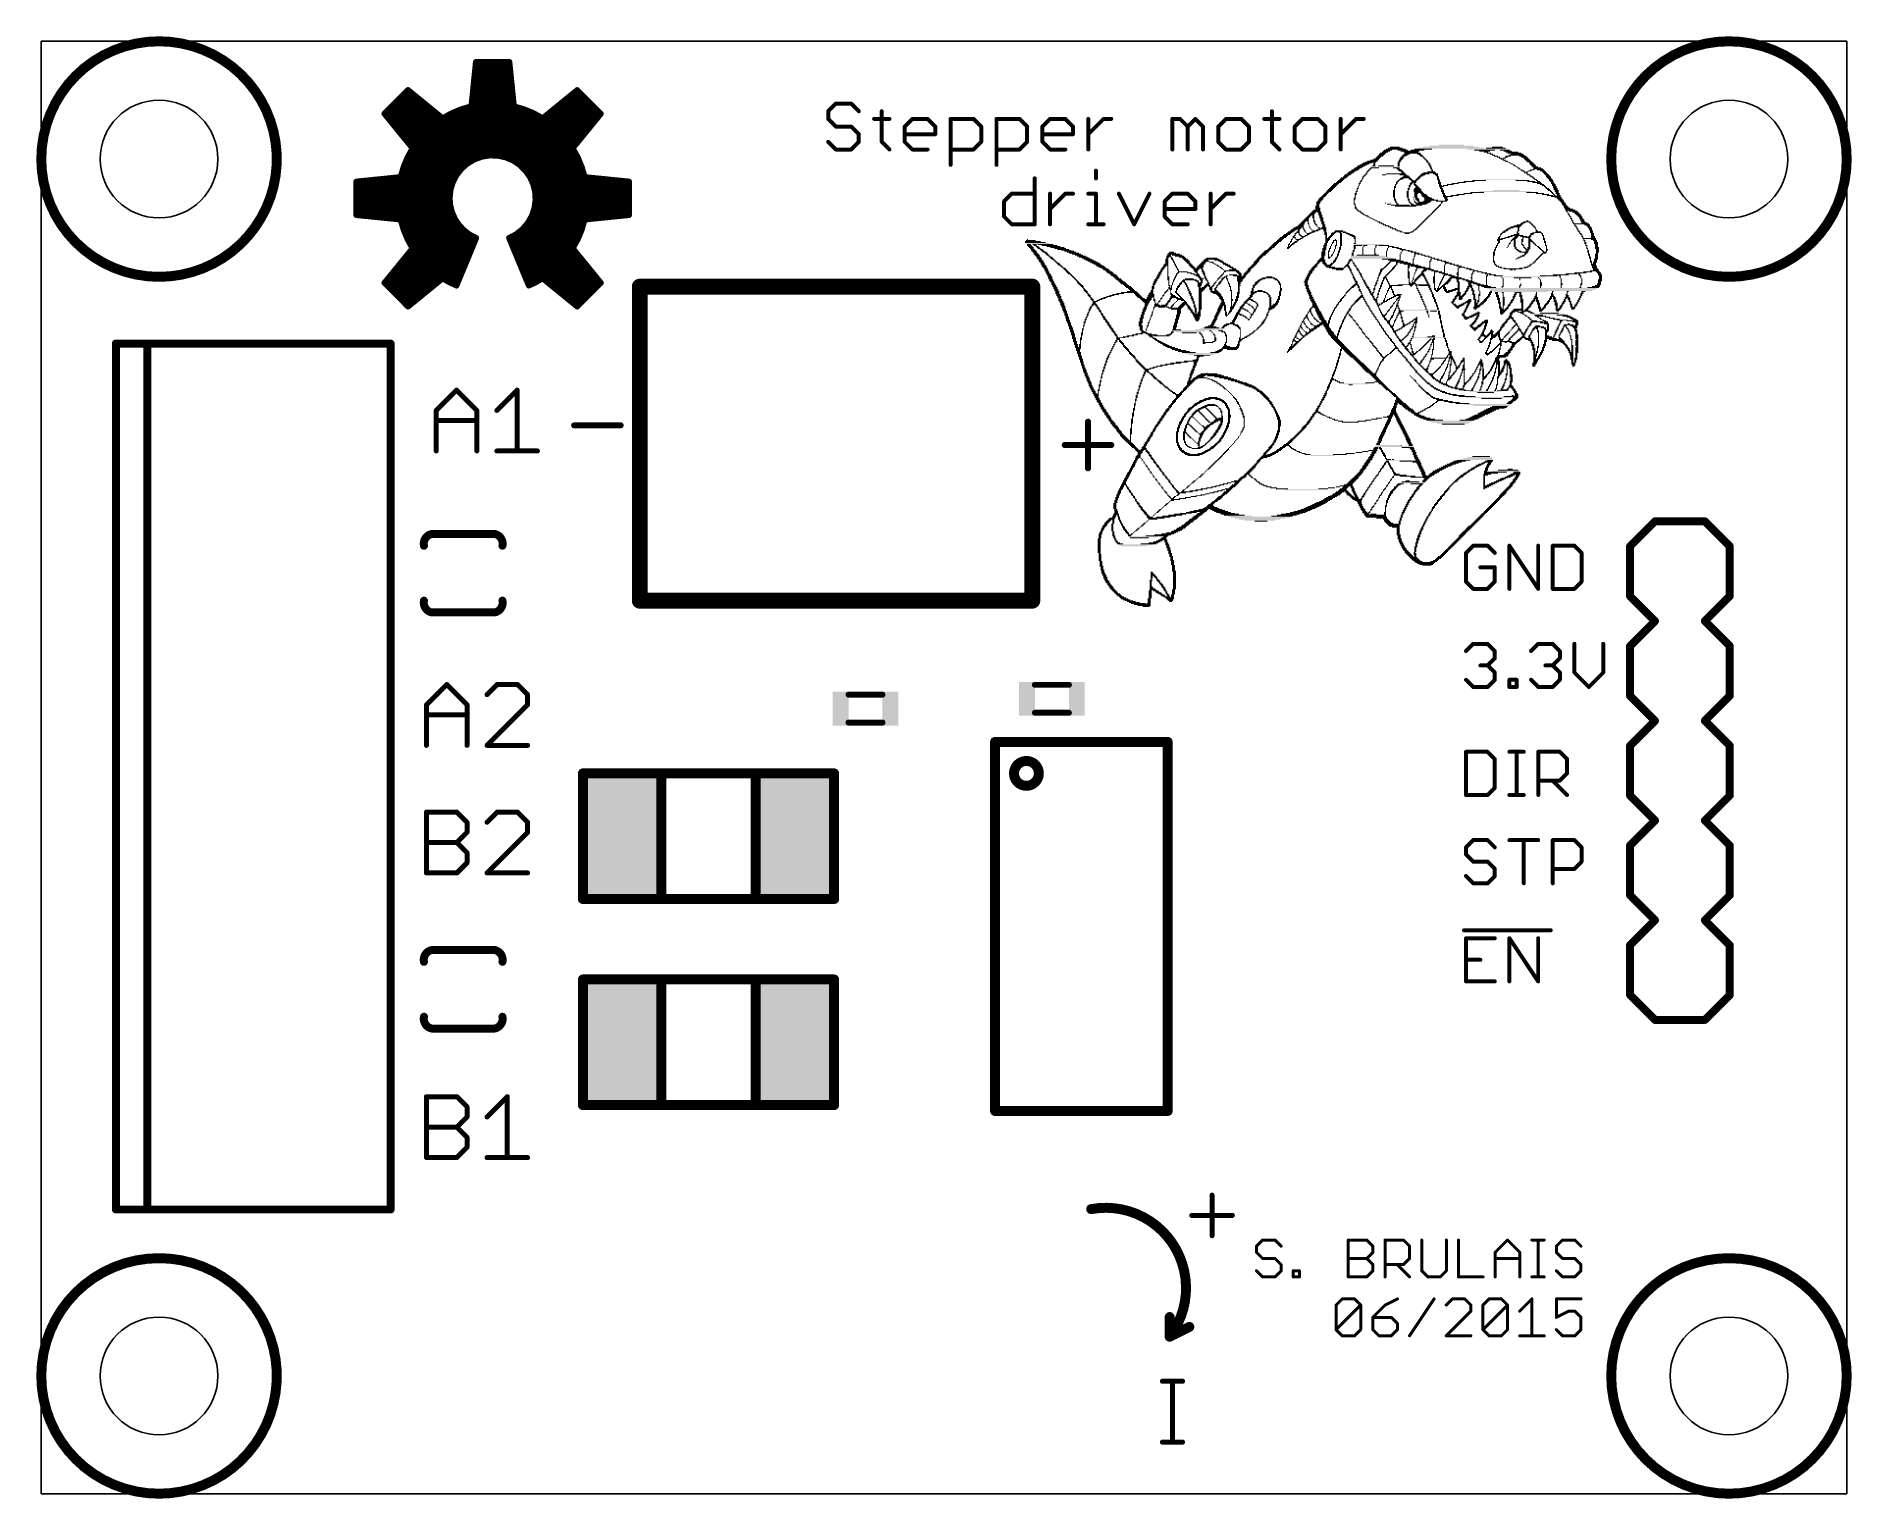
# Model space of a CAD drawing. Extents: x -0.16 to 1.66, y -0.01 to 1.46.
import ezdxf

# ---------------------------------------------------------------- set-up
doc = ezdxf.new("R2010")
doc.units = 0
doc.layers.add('20', color=7, linetype='CONTINUOUS')
doc.layers.add('21', color=253, linetype='CONTINUOUS')

# ---------------------------------------------------------------- blocks, each defined once
blk = doc.blocks.new('RECT')
blk.add_solid([(-0.5, -0.5), (0.5, -0.5), (-0.5, 0.5), (0.5, 0.5)])

msp = doc.modelspace()

# ---------------------------------------------------------------- linework, layer by layer
at = {"layer": '20'}
for p, q in [((1.653543, 1.456693), (-0.15748, 1.456693)), ((-0.15748, 1.456693), (-0.15748, 0)), ((1.653543, 0), (1.653543, 1.456693)), ((-0.15748, 0), (1.653543, 0))]:
    msp.add_line(p, q, dxfattribs=at)
for centre in [(-0.03937, 1.338583), (1.535433, 1.338583), (-0.03937, 0.11811), (1.535433, 0.11811)]:
    msp.add_circle(centre, 0.059055, dxfattribs=at)
at = {"layer": '21'}
for points, const_width in [([(-0.03937, 1.220472, 1), (-0.03937, 1.456693, 1), (-0.03937, 1.220472)], 0.01), ([(1.535433, 1.220472, 1), (1.535433, 1.456693, 1), (1.535433, 1.220472)], 0.01), ([(0.278484, 1.437457, 1), (0.278484, 1.434504)], 0.002953), ([(0.279953, 1.435831, 1), (0.277015, 1.43613)], 0.002953), ([(0.313536, 1.43613, 1), (0.310598, 1.435831)], 0.002953), ([(0.312067, 1.434504, 1), (0.312067, 1.437457)], 0.002953), ([(0.277188, 1.424705, 1), (0.277188, 1.421752)], 0.002953), ([(0.277788, 1.43061, 1), (0.277788, 1.427657)], 0.002953), ([(0.278389, 1.436516, 1), (0.278389, 1.433563)], 0.002953), ([(0.312163, 1.433563, 1), (0.312163, 1.436516)], 0.002953), ([(0.312763, 1.427657, 1), (0.312763, 1.43061)], 0.002953), ([(0.313363, 1.421752, 1), (0.313363, 1.424705)], 0.002953), ([(0.202252, 1.401083, 1), (0.202252, 1.39813)], 0.002953), ([(0.208157, 1.406988, 1), (0.208157, 1.404035)], 0.002953), ([(0.211374, 1.408939, 1), (0.209508, 1.406651)], 0.002953), ([(0.211485, 1.406751, 1), (0.209397, 1.408839)], 0.002953), ([(0.213242, 1.404035, 1), (0.213242, 1.406988)], 0.002953), ([(0.220484, 1.39813, 1), (0.220484, 1.401083)], 0.002953), ([(0.274787, 1.401083, 1), (0.274787, 1.39813)], 0.002953), ([(0.275387, 1.406988, 1), (0.275387, 1.404035)], 0.002953), ([(0.275987, 1.412894, 1), (0.275987, 1.409941)], 0.002953), ([(0.276588, 1.418799, 1), (0.276588, 1.415846)], 0.002953), ([(0.313964, 1.415846, 1), (0.313964, 1.418799)], 0.002953), ([(0.314564, 1.409941, 1), (0.314564, 1.412894)], 0.002953), ([(0.315164, 1.404035, 1), (0.315164, 1.406988)], 0.002953), ([(0.315765, 1.39813, 1), (0.315765, 1.401083)], 0.002953), ([(0.370067, 1.401083, 1), (0.370067, 1.39813)], 0.002953), ([(0.37731, 1.406988, 1), (0.37731, 1.404035)], 0.002953), ([(0.381154, 1.408839, 1), (0.379066, 1.406751)], 0.002953), ([(0.381043, 1.406651, 1), (0.379177, 1.408939)], 0.002953), ([(0.382394, 1.404035, 1), (0.382394, 1.406988)], 0.002953), ([(0.388299, 1.39813, 1), (0.388299, 1.401083)], 0.002953), ([(0.187837, 1.38498, 1), (0.185549, 1.383114)], 0.002953), ([(0.185649, 1.385091, 1), (0.187737, 1.383003)], 0.002953), ([(0.188452, 1.383366, 1), (0.188452, 1.380413)], 0.002953), ([(0.190441, 1.389272, 1), (0.190441, 1.386319)], 0.002953), ([(0.196346, 1.395177, 1), (0.196346, 1.392224)], 0.002953), ([(0.227727, 1.392224, 1), (0.227727, 1.395177)], 0.002953), ([(0.234969, 1.386319, 1), (0.234969, 1.389272)], 0.002953), ([(0.242212, 1.380413, 1), (0.242212, 1.383366)], 0.002953), ([(0.249316, 1.383366, 1), (0.249316, 1.380413)], 0.002953), ([(0.253678, 1.385966, 1), (0.254808, 1.383238)], 0.002953), ([(0.254955, 1.383308, 1), (0.253531, 1.385895)], 0.002953), ([(0.261955, 1.389272, 1), (0.261955, 1.386319)], 0.002953), ([(0.263502, 1.390024, 1), (0.264324, 1.387188)], 0.002953), ([(0.264478, 1.387242, 1), (0.263348, 1.38997)], 0.002953), ([(0.272496, 1.391669, 1), (0.275433, 1.39137)], 0.002953), ([(0.274186, 1.395177, 1), (0.274186, 1.392224)], 0.002953), ([(0.274376, 1.390102, 1), (0.273554, 1.392938)], 0.002953), ([(0.316998, 1.392938, 1), (0.316176, 1.390102)], 0.002953), ([(0.315118, 1.39137, 1), (0.318055, 1.391669)], 0.002953), ([(0.316365, 1.392224, 1), (0.316365, 1.395177)], 0.002953), ([(0.327203, 1.38997, 1), (0.326074, 1.387242)], 0.002953), ([(0.326228, 1.387188, 1), (0.32705, 1.390024)], 0.002953), ([(0.328597, 1.386319, 1), (0.328597, 1.389272)], 0.002953), ([(0.33702, 1.385895, 1), (0.335596, 1.383308)], 0.002953), ([(0.335743, 1.383238, 1), (0.336873, 1.385966)], 0.002953), ([(0.341235, 1.380413, 1), (0.341235, 1.383366)], 0.002953), ([(0.34834, 1.383366, 1), (0.34834, 1.380413)], 0.002953), ([(0.355582, 1.389272, 1), (0.355582, 1.386319)], 0.002953), ([(0.362825, 1.395177, 1), (0.362825, 1.392224)], 0.002953), ([(0.394205, 1.392224, 1), (0.394205, 1.395177)], 0.002953), ([(0.40011, 1.386319, 1), (0.40011, 1.389272)], 0.002953), ([(0.402099, 1.380413, 1), (0.402099, 1.383366)], 0.002953), ([(0.405002, 1.383114, 1), (0.402714, 1.38498)], 0.002953), ([(0.402814, 1.383003, 1), (0.404902, 1.385091)], 0.002953), ([(0.632878, 1.386527, 1), (0.630878, 1.386527)], 0.002), ([(0.631171, 1.387235, 1), (0.632585, 1.38582)], 0.002), ([(0.639551, 1.395201, 1), (0.639551, 1.393201)], 0.002), ([(0.640258, 1.393494, 1), (0.638844, 1.394908)], 0.002), ([(0.655605, 1.394908, 1), (0.654191, 1.393494)], 0.002), ([(0.654898, 1.393201, 1), (0.654898, 1.395201)], 0.002), ([(0.661864, 1.38582, 1), (0.663278, 1.387235)], 0.002), ([(0.686591, 1.386527, 1), (0.684591, 1.386527)], 0.002), ([(1.077924, 1.386527, 1), (1.075924, 1.386527)], 0.002), ([(0.193267, 1.377461, 1), (0.193267, 1.374508)], 0.002953), ([(0.198083, 1.371555, 1), (0.198083, 1.368602)], 0.002953), ([(0.202898, 1.36565, 1), (0.202898, 1.362697)], 0.002953), ([(0.244363, 1.380849, 1), (0.245787, 1.378262)], 0.002953), ([(0.244142, 1.378411, 1), (0.246008, 1.380699)], 0.002953), ([(0.344543, 1.380699, 1), (0.346409, 1.378411)], 0.002953), ([(0.344764, 1.378262, 1), (0.346188, 1.380849)], 0.002953), ([(0.387653, 1.362697, 1), (0.387653, 1.36565)], 0.002953), ([(0.392468, 1.368602, 1), (0.392468, 1.371555)], 0.002953), ([(0.397284, 1.374508, 1), (0.397284, 1.377461)], 0.002953), ([(0.632585, 1.379561, 1), (0.631171, 1.378147)], 0.002), ([(0.630878, 1.378854, 1), (0.632878, 1.378854)], 0.002), ([(0.639551, 1.372181, 1), (0.639551, 1.370181)], 0.002), ([(0.638844, 1.370474, 1), (0.640258, 1.371888)], 0.002), ([(0.655605, 1.371888, 1), (0.654191, 1.370474)], 0.002), ([(0.654898, 1.370181, 1), (0.654898, 1.372181)], 0.002), ([(0.677917, 1.379854, 1), (0.677917, 1.377854)], 0.002), ([(0.693264, 1.377854, 1), (0.693264, 1.379854)], 0.002), ([(0.70961, 1.371181, 1), (0.70761, 1.371181)], 0.002), ([(0.707903, 1.371888, 1), (0.709317, 1.370474)], 0.002), ([(0.716283, 1.379854, 1), (0.716283, 1.377854)], 0.002), ([(0.71699, 1.378147, 1), (0.715576, 1.379561)], 0.002), ([(0.732337, 1.379561, 1), (0.730923, 1.378147)], 0.002), ([(0.73163, 1.377854, 1), (0.73163, 1.379854)], 0.002), ([(0.740303, 1.371181, 1), (0.738303, 1.371181)], 0.002), ([(0.738596, 1.370474, 1), (0.74001, 1.371888)], 0.002), ([(0.755649, 1.378854, 1), (0.753649, 1.378854)], 0.002), ([(0.754649, 1.379854, 1), (0.754649, 1.377854)], 0.002), ([(0.778376, 1.379561, 1), (0.776962, 1.378147)], 0.002), ([(0.777669, 1.377854, 1), (0.777669, 1.379854)], 0.002), ([(0.786342, 1.371181, 1), (0.784342, 1.371181)], 0.002), ([(0.784635, 1.370474, 1), (0.786049, 1.371888)], 0.002), ([(0.801689, 1.378854, 1), (0.799689, 1.378854)], 0.002), ([(0.800689, 1.379854, 1), (0.800689, 1.377854)], 0.002), ([(0.824415, 1.379561, 1), (0.823001, 1.378147)], 0.002), ([(0.823708, 1.377854, 1), (0.823708, 1.379854)], 0.002), ([(0.832382, 1.371181, 1), (0.830382, 1.371181)], 0.002), ([(0.830674, 1.370474, 1), (0.832089, 1.371888)], 0.002), ([(0.847728, 1.371181, 1), (0.845728, 1.371181)], 0.002), ([(0.846021, 1.371888, 1), (0.847435, 1.370474)], 0.002), ([(0.854401, 1.379854, 1), (0.854401, 1.377854)], 0.002), ([(0.855108, 1.378147, 1), (0.853694, 1.379561)], 0.002), ([(0.870455, 1.379561, 1), (0.86904, 1.378147)], 0.002), ([(0.869748, 1.377854, 1), (0.869748, 1.379854)], 0.002), ([(0.878421, 1.371181, 1), (0.876421, 1.371181)], 0.002), ([(0.876714, 1.370474, 1), (0.878128, 1.371888)], 0.002), ([(0.893767, 1.378854, 1), (0.891767, 1.378854)], 0.002), ([(0.908114, 1.379854, 1), (0.908114, 1.377854)], 0.002), ([(0.908821, 1.378147, 1), (0.907406, 1.379561)], 0.002), ([(0.915787, 1.377854, 1), (0.915787, 1.379854)], 0.002), ([(0.978172, 1.378854, 1), (0.976172, 1.378854)], 0.002), ([(0.977172, 1.379854, 1), (0.977172, 1.377854)], 0.002), ([(0.985553, 1.379561, 1), (0.984138, 1.378147)], 0.002), ([(0.984846, 1.377854, 1), (0.984846, 1.379854)], 0.002), ([(0.993519, 1.371181, 1), (0.991519, 1.371181)], 0.002), ([(0.991812, 1.371888, 1), (0.993226, 1.370474)], 0.002), ([(0.991812, 1.370474, 1), (0.993226, 1.371888)], 0.002), ([(1.000899, 1.379561, 1), (0.999485, 1.378147)], 0.002), ([(1.000899, 1.378147, 1), (0.999485, 1.379561)], 0.002), ([(1.008865, 1.371181, 1), (1.006865, 1.371181)], 0.002), ([(1.007158, 1.370474, 1), (1.008572, 1.371888)], 0.002), ([(1.024212, 1.371181, 1), (1.022212, 1.371181)], 0.002), ([(1.022505, 1.371888, 1), (1.023919, 1.370474)], 0.002), ([(1.030885, 1.379854, 1), (1.030885, 1.377854)], 0.002), ([(1.031592, 1.378147, 1), (1.030178, 1.379561)], 0.002), ([(1.046938, 1.379561, 1), (1.045524, 1.378147)], 0.002), ([(1.046231, 1.377854, 1), (1.046231, 1.379854)], 0.002), ([(1.054905, 1.371181, 1), (1.052905, 1.371181)], 0.002), ([(1.053197, 1.370474, 1), (1.054612, 1.371888)], 0.002), ([(1.069251, 1.379854, 1), (1.069251, 1.377854)], 0.002), ([(1.084597, 1.377854, 1), (1.084597, 1.379854)], 0.002), ([(1.100944, 1.371181, 1), (1.098944, 1.371181)], 0.002), ([(1.099237, 1.371888, 1), (1.100651, 1.370474)], 0.002), ([(1.107617, 1.379854, 1), (1.107617, 1.377854)], 0.002), ([(1.108324, 1.378147, 1), (1.10691, 1.379561)], 0.002), ([(1.12367, 1.379561, 1), (1.122256, 1.378147)], 0.002), ([(1.122963, 1.377854, 1), (1.122963, 1.379854)], 0.002), ([(1.131637, 1.371181, 1), (1.129637, 1.371181)], 0.002), ([(1.129929, 1.370474, 1), (1.131344, 1.371888)], 0.002), ([(1.146983, 1.378854, 1), (1.144983, 1.378854)], 0.002), ([(1.161329, 1.379854, 1), (1.161329, 1.377854)], 0.002), ([(1.162036, 1.378147, 1), (1.160622, 1.379561)], 0.002), ([(1.169003, 1.377854, 1), (1.169003, 1.379854)], 0.002), ([(0.207713, 1.359744, 1), (0.207713, 1.356791)], 0.002953), ([(0.212529, 1.353839, 1), (0.212529, 1.350886)], 0.002953), ([(0.213306, 1.347933, 1), (0.213306, 1.34498)], 0.002953), ([(0.216226, 1.348701, 1), (0.21364, 1.350125)], 0.002953), ([(0.213789, 1.34848, 1), (0.216077, 1.350346)], 0.002953), ([(0.376912, 1.350125, 1), (0.374325, 1.348701)], 0.002953), ([(0.374474, 1.350346, 1), (0.376762, 1.34848)], 0.002953), ([(0.377246, 1.34498, 1), (0.377246, 1.347933)], 0.002953), ([(0.378023, 1.350886, 1), (0.378023, 1.353839)], 0.002953), ([(0.382838, 1.356791, 1), (0.382838, 1.359744)], 0.002953), ([(0.632585, 1.356542, 1), (0.631171, 1.355127)], 0.002), ([(0.639551, 1.349161, 1), (0.639551, 1.347161)], 0.002), ([(0.638844, 1.347454, 1), (0.640258, 1.348869)], 0.002), ([(0.654191, 1.348869, 1), (0.655605, 1.347454)], 0.002), ([(0.654898, 1.347161, 1), (0.654898, 1.349161)], 0.002), ([(0.663571, 1.363508, 1), (0.661571, 1.363508)], 0.002), ([(0.661571, 1.355835, 1), (0.663571, 1.355835)], 0.002), ([(0.661864, 1.362801, 1), (0.663278, 1.364215)], 0.002), ([(0.663278, 1.355127, 1), (0.661864, 1.356542)], 0.002), ([(0.686298, 1.356542, 1), (0.684883, 1.355127)], 0.002), ([(0.684591, 1.355835, 1), (0.686591, 1.355835)], 0.002), ([(0.692557, 1.347454, 1), (0.693971, 1.348869)], 0.002), ([(0.70861, 1.364508, 1), (0.70861, 1.362508)], 0.002), ([(0.709317, 1.356542, 1), (0.707903, 1.355127)], 0.002), ([(0.70761, 1.355835, 1), (0.70961, 1.355835)], 0.002), ([(0.716283, 1.349161, 1), (0.716283, 1.347161)], 0.002), ([(0.715576, 1.347454, 1), (0.71699, 1.348869)], 0.002), ([(0.73163, 1.347161, 1), (0.73163, 1.349161)], 0.002), ([(0.738303, 1.363508, 1), (0.740303, 1.363508)], 0.002), ([(0.739303, 1.362508, 1), (0.739303, 1.364508)], 0.002), ([(0.754649, 1.349161, 1), (0.754649, 1.347161)], 0.002), ([(0.776962, 1.348869, 1), (0.778376, 1.347454)], 0.002), ([(0.777669, 1.347161, 1), (0.777669, 1.349161)], 0.002), ([(0.784342, 1.355835, 1), (0.786342, 1.355835)], 0.002), ([(0.786049, 1.355127, 1), (0.784635, 1.356542)], 0.002), ([(0.800689, 1.349161, 1), (0.800689, 1.347161)], 0.002), ([(0.823001, 1.348869, 1), (0.824415, 1.347454)], 0.002), ([(0.823708, 1.347161, 1), (0.823708, 1.349161)], 0.002), ([(0.830382, 1.355835, 1), (0.832382, 1.355835)], 0.002), ([(0.832089, 1.355127, 1), (0.830674, 1.356542)], 0.002), ([(0.846728, 1.364508, 1), (0.846728, 1.362508)], 0.002), ([(0.847435, 1.356542, 1), (0.846021, 1.355127)], 0.002), ([(0.845728, 1.355835, 1), (0.847728, 1.355835)], 0.002), ([(0.854401, 1.349161, 1), (0.854401, 1.347161)], 0.002), ([(0.853694, 1.347454, 1), (0.855108, 1.348869)], 0.002), ([(0.869748, 1.347161, 1), (0.869748, 1.349161)], 0.002), ([(0.876421, 1.363508, 1), (0.878421, 1.363508)], 0.002), ([(0.877421, 1.362508, 1), (0.877421, 1.364508)], 0.002), ([(0.89206, 1.364215, 1), (0.893474, 1.362801)], 0.002), ([(0.891767, 1.348161, 1), (0.893767, 1.348161)], 0.002), ([(0.976172, 1.348161, 1), (0.978172, 1.348161)], 0.002), ([(0.991519, 1.348161, 1), (0.993519, 1.348161)], 0.002), ([(1.006865, 1.348161, 1), (1.008865, 1.348161)], 0.002), ([(1.023919, 1.356542, 1), (1.022505, 1.355127)], 0.002), ([(1.022212, 1.355835, 1), (1.024212, 1.355835)], 0.002), ([(1.030885, 1.349161, 1), (1.030885, 1.347161)], 0.002), ([(1.030178, 1.347454, 1), (1.031592, 1.348869)], 0.002), ([(1.045524, 1.348869, 1), (1.046938, 1.347454)], 0.002), ([(1.046231, 1.347161, 1), (1.046231, 1.349161)], 0.002), ([(1.052905, 1.355835, 1), (1.054905, 1.355835)], 0.002), ([(1.054612, 1.355127, 1), (1.053197, 1.356542)], 0.002), ([(1.077631, 1.356542, 1), (1.076217, 1.355127)], 0.002), ([(1.075924, 1.355835, 1), (1.077924, 1.355835)], 0.002), ([(1.08389, 1.347454, 1), (1.085304, 1.348869)], 0.002), ([(1.100651, 1.356542, 1), (1.099237, 1.355127)], 0.002), ([(1.098944, 1.355835, 1), (1.100944, 1.355835)], 0.002), ([(1.107617, 1.349161, 1), (1.107617, 1.347161)], 0.002), ([(1.10691, 1.347454, 1), (1.108324, 1.348869)], 0.002), ([(1.122256, 1.348869, 1), (1.12367, 1.347454)], 0.002), ([(1.122963, 1.347161, 1), (1.122963, 1.349161)], 0.002), ([(1.129637, 1.355835, 1), (1.131637, 1.355835)], 0.002), ([(1.131344, 1.355127, 1), (1.129929, 1.356542)], 0.002), ([(1.145276, 1.364215, 1), (1.14669, 1.362801)], 0.002), ([(1.144983, 1.348161, 1), (1.146983, 1.348161)], 0.002), ([(0.20535, 1.330217, 1), (0.20535, 1.327264)], 0.002953), ([(0.204518, 1.33114, 1), (0.207246, 1.330011)], 0.002953), ([(0.2073, 1.330165, 1), (0.204464, 1.330987)], 0.002953), ([(0.207568, 1.336122, 1), (0.207568, 1.333169)], 0.002953), ([(0.208593, 1.340957, 1), (0.21118, 1.339533)], 0.002953), ([(0.21125, 1.33968, 1), (0.208522, 1.34081)], 0.002953), ([(0.210055, 1.342028, 1), (0.210055, 1.339075)], 0.002953), ([(0.262823, 1.329709, 1), (0.264783, 1.3275)], 0.002953), ([(0.264972, 1.327702, 1), (0.262634, 1.329507)], 0.002953), ([(0.263956, 1.327264, 1), (0.263956, 1.330217)], 0.002953), ([(0.269088, 1.335232, 1), (0.270601, 1.332696)], 0.002953), ([(0.270824, 1.332859, 1), (0.268864, 1.335068)], 0.002953), ([(0.270987, 1.333169, 1), (0.270987, 1.336122)], 0.002953), ([(0.276273, 1.339488, 1), (0.277286, 1.336714)], 0.002953), ([(0.277536, 1.336833, 1), (0.276023, 1.339369)], 0.002953), ([(0.284127, 1.342327, 1), (0.284604, 1.339413)], 0.002953), ([(0.283492, 1.339075, 1), (0.283492, 1.342028)], 0.002953), ([(0.284872, 1.339483, 1), (0.283859, 1.342257)], 0.002953), ([(0.292373, 1.34365, 1), (0.292298, 1.340698)], 0.002953), ([(0.292574, 1.340717, 1), (0.292097, 1.343631)], 0.002953), ([(0.300721, 1.343411, 1), (0.300096, 1.340525)], 0.002953), ([(0.300371, 1.340492, 1), (0.300446, 1.343444)], 0.002953), ([(0.306945, 1.342028, 1), (0.306945, 1.339075)], 0.002953), ([(0.308877, 1.341617, 1), (0.307724, 1.338898)], 0.002953), ([(0.307988, 1.338814, 1), (0.308613, 1.3417)], 0.002953), ([(0.316555, 1.338331, 1), (0.314915, 1.335876)], 0.002953), ([(0.315159, 1.335744, 1), (0.316312, 1.338463)], 0.002953), ([(0.319414, 1.336122, 1), (0.319414, 1.333169)], 0.002953), ([(0.323485, 1.33367, 1), (0.321415, 1.331564)], 0.002953), ([(0.32163, 1.33139, 1), (0.32327, 1.333845)], 0.002953), ([(0.326394, 1.330217, 1), (0.326394, 1.327264)], 0.002953), ([(0.329422, 1.327797, 1), (0.326996, 1.326115)], 0.002953), ([(0.327174, 1.325903, 1), (0.329244, 1.328009)], 0.002953), ([(0.382029, 1.34081, 1), (0.379301, 1.33968)], 0.002953), ([(0.379371, 1.339533, 1), (0.381958, 1.340957)], 0.002953), ([(0.380496, 1.339075, 1), (0.380496, 1.342028)], 0.002953), ([(0.382984, 1.333169, 1), (0.382984, 1.336122)], 0.002953), ([(0.386087, 1.330987, 1), (0.383251, 1.330165)], 0.002953), ([(0.383305, 1.330011, 1), (0.386033, 1.33114)], 0.002953), ([(0.385201, 1.327264, 1), (0.385201, 1.330217)], 0.002953), ([(0.753649, 1.332815, 1), (0.755649, 1.332815)], 0.002), ([(0.799689, 1.332815, 1), (0.801689, 1.332815)], 0.002), ([(0.159984, 1.316004, 1), (0.157031, 1.316004)], 0.002953), ([(0.158359, 1.317473, 1), (0.158657, 1.314535)], 0.002953), ([(0.158508, 1.3125, 1), (0.158508, 1.309547)], 0.002953), ([(0.167609, 1.318406, 1), (0.167609, 1.315453)], 0.002953), ([(0.20155, 1.320935, 1), (0.204387, 1.320113)], 0.002953), ([(0.203638, 1.324311, 1), (0.203638, 1.321358)], 0.002953), ([(0.203118, 1.319055, 1), (0.202819, 1.321992)], 0.002953), ([(0.253898, 1.315678, 1), (0.256532, 1.314342)], 0.002953), ([(0.256633, 1.3146, 1), (0.253797, 1.31542)], 0.002953), ([(0.254061, 1.309547, 1), (0.254061, 1.3125)], 0.002953), ([(0.256189, 1.315453, 1), (0.256189, 1.318406)], 0.002953), ([(0.2577, 1.323114, 1), (0.260038, 1.32131)], 0.002953), ([(0.260185, 1.321544, 1), (0.257552, 1.32288)], 0.002953), ([(0.25935, 1.321358, 1), (0.25935, 1.324311)], 0.002953), ([(0.331066, 1.324311, 1), (0.331066, 1.321358)], 0.002953), ([(0.334159, 1.320919, 1), (0.331461, 1.319719)], 0.002953), ([(0.331596, 1.319478, 1), (0.334023, 1.32116)], 0.002953), ([(0.334317, 1.318406, 1), (0.334317, 1.315453)], 0.002953), ([(0.337528, 1.313277, 1), (0.334653, 1.312602)], 0.002953), ([(0.334741, 1.31234, 1), (0.337439, 1.313539)], 0.002953), ([(0.33654, 1.3125, 1), (0.33654, 1.309547)], 0.002953), ([(0.387732, 1.321992, 1), (0.387433, 1.319055)], 0.002953), ([(0.386165, 1.320113, 1), (0.389001, 1.320935)], 0.002953), ([(0.386913, 1.321358, 1), (0.386913, 1.324311)], 0.002953), ([(0.422942, 1.315453, 1), (0.422942, 1.318406)], 0.002953), ([(0.43352, 1.316004, 1), (0.430567, 1.316004)], 0.002953), ([(0.431894, 1.314535, 1), (0.432193, 1.317473)], 0.002953), ([(0.432043, 1.309547, 1), (0.432043, 1.3125)], 0.002953), ([(0.840055, 1.319201, 1), (0.838055, 1.319201)], 0.002), ([(0.901441, 1.326874, 1), (0.899441, 1.326874)], 0.002), ([(0.899441, 1.319201, 1), (0.901441, 1.319201)], 0.002), ([(0.158508, 1.306594, 1), (0.158508, 1.303642)], 0.002953), ([(0.158508, 1.300689, 1), (0.158508, 1.297736)], 0.002953), ([(0.158508, 1.294783, 1), (0.158508, 1.291831)], 0.002953), ([(0.253684, 1.299337, 1), (0.250741, 1.299089)], 0.002953), ([(0.250743, 1.299351, 1), (0.253682, 1.299074)], 0.002953), ([(0.25425, 1.292368, 1), (0.251391, 1.291631)], 0.002953), ([(0.25135, 1.291875, 1), (0.254292, 1.292124)], 0.002953), ([(0.251552, 1.307663, 1), (0.254388, 1.306842)], 0.002953), ([(0.25444, 1.307114, 1), (0.2515, 1.307391)], 0.002953), ([(0.252213, 1.297736, 1), (0.252213, 1.300689)], 0.002953), ([(0.252711, 1.291831, 1), (0.252711, 1.294783)], 0.002953), ([(0.252769, 1.303642, 1), (0.252769, 1.306594)], 0.002953), ([(0.33774, 1.294783, 1), (0.33774, 1.291831)], 0.002953), ([(0.337926, 1.306594, 1), (0.337926, 1.303642)], 0.002953), ([(0.339411, 1.305141, 1), (0.336461, 1.305015)], 0.002953), ([(0.336498, 1.30474, 1), (0.339373, 1.305415)], 0.002953), ([(0.338186, 1.300689, 1), (0.338186, 1.297736)], 0.002953), ([(0.336805, 1.296946, 1), (0.339756, 1.297072)], 0.002953), ([(0.339741, 1.296796, 1), (0.33682, 1.297223)], 0.002953), ([(0.432043, 1.303642, 1), (0.432043, 1.306594)], 0.002953), ([(0.432043, 1.297736, 1), (0.432043, 1.300689)], 0.002953), ([(0.432043, 1.291831, 1), (0.432043, 1.294783)], 0.002953), ([(0.809362, 1.296181, 1), (0.807362, 1.296181)], 0.002), ([(0.807655, 1.296888, 1), (0.809069, 1.295474)], 0.002), ([(0.816035, 1.304854, 1), (0.816035, 1.302854)], 0.002), ([(0.816743, 1.303147, 1), (0.815328, 1.304561)], 0.002), ([(0.839055, 1.302854, 1), (0.839055, 1.304854)], 0.002), ([(0.855402, 1.303854, 1), (0.853402, 1.303854)], 0.002), ([(0.869748, 1.304854, 1), (0.869748, 1.302854)], 0.002), ([(0.870455, 1.303147, 1), (0.869041, 1.304561)], 0.002), ([(0.877421, 1.302854, 1), (0.877421, 1.304854)], 0.002), ([(0.892768, 1.304854, 1), (0.892768, 1.302854)], 0.002), ([(0.901441, 1.303854, 1), (0.899441, 1.303854)], 0.002), ([(0.900441, 1.302854, 1), (0.900441, 1.304854)], 0.002), ([(0.924355, 1.304301, 1), (0.922566, 1.303407)], 0.002), ([(0.955048, 1.303407, 1), (0.953259, 1.304301)], 0.002), ([(0.9705, 1.296181, 1), (0.9685, 1.296181)], 0.002), ([(0.968793, 1.296888, 1), (0.970207, 1.295474)], 0.002), ([(0.977173, 1.304854, 1), (0.977173, 1.302854)], 0.002), ([(0.97788, 1.303147, 1), (0.976466, 1.304561)], 0.002), ([(0.993226, 1.304561, 1), (0.991812, 1.303147)], 0.002), ([(0.992519, 1.302854, 1), (0.992519, 1.304854)], 0.002), ([(1.001192, 1.296181, 1), (0.999192, 1.296181)], 0.002), ([(0.999485, 1.295474, 1), (1.0009, 1.296888)], 0.002), ([(1.016539, 1.303854, 1), (1.014539, 1.303854)], 0.002), ([(1.030885, 1.304854, 1), (1.030885, 1.302854)], 0.002), ([(1.031592, 1.303147, 1), (1.030178, 1.304561)], 0.002), ([(1.038558, 1.302854, 1), (1.038558, 1.304854)], 0.002), ([(0.158508, 1.288878, 1), (0.158508, 1.285925)], 0.002953), ([(0.158657, 1.28389, 1), (0.158359, 1.280952)], 0.002953), ([(0.157031, 1.282421, 1), (0.159984, 1.282421)], 0.002953), ([(0.167609, 1.282972, 1), (0.167609, 1.28002)], 0.002953), ([(0.204387, 1.278313, 1), (0.20155, 1.277491)], 0.002953), ([(0.203638, 1.277067, 1), (0.203638, 1.274114)], 0.002953), ([(0.202819, 1.276433, 1), (0.203118, 1.27937)], 0.002953), ([(0.255976, 1.285593, 1), (0.253281, 1.284387)], 0.002953), ([(0.253199, 1.284621, 1), (0.256058, 1.285359)], 0.002953), ([(0.254007, 1.285925, 1), (0.254007, 1.288878)], 0.002953), ([(0.258813, 1.279203, 1), (0.256358, 1.277563)], 0.002953), ([(0.256192, 1.28002, 1), (0.256192, 1.282972)], 0.002953), ([(0.256238, 1.27778, 1), (0.258933, 1.278986)], 0.002953), ([(0.259451, 1.274114, 1), (0.259451, 1.277067)], 0.002953), ([(0.26268, 1.273378, 1), (0.260534, 1.27135)], 0.002953), ([(0.329176, 1.275116, 1), (0.331737, 1.273647)], 0.002953), ([(0.331577, 1.27342, 1), (0.329335, 1.275342)], 0.002953), ([(0.33115, 1.277067, 1), (0.33115, 1.274114)], 0.002953), ([(0.333079, 1.281869, 1), (0.335869, 1.280904)], 0.002953), ([(0.334512, 1.282972, 1), (0.334512, 1.28002)], 0.002953), ([(0.335755, 1.280652, 1), (0.333193, 1.282121)], 0.002953), ([(0.336554, 1.288878, 1), (0.336554, 1.285925)], 0.002953), ([(0.335652, 1.289232, 1), (0.338574, 1.288805)], 0.002953), ([(0.338508, 1.288536, 1), (0.335718, 1.289501)], 0.002953), ([(0.387433, 1.27937, 1), (0.387732, 1.276433)], 0.002953), ([(0.389001, 1.277491, 1), (0.386165, 1.278313)], 0.002953), ([(0.386913, 1.274114, 1), (0.386913, 1.277067)], 0.002953), ([(0.422942, 1.28002, 1), (0.422942, 1.282972)], 0.002953), ([(0.430567, 1.282421, 1), (0.43352, 1.282421)], 0.002953), ([(0.432193, 1.280952, 1), (0.431894, 1.28389)], 0.002953), ([(0.432043, 1.285925, 1), (0.432043, 1.288878)], 0.002953), ([(0.809069, 1.281542, 1), (0.807655, 1.280127)], 0.002), ([(0.807362, 1.280835, 1), (0.809362, 1.280835)], 0.002), ([(0.816035, 1.274161, 1), (0.816035, 1.272161)], 0.002), ([(0.815328, 1.272454, 1), (0.816743, 1.273869)], 0.002), ([(0.839055, 1.272161, 1), (0.839055, 1.274161)], 0.002), ([(0.853694, 1.289215, 1), (0.855109, 1.287801)], 0.002), ([(0.892768, 1.274161, 1), (0.892768, 1.272161)], 0.002), ([(0.908114, 1.272161, 1), (0.908114, 1.274161)], 0.002), ([(0.9695, 1.289508, 1), (0.9695, 1.287508)], 0.002), ([(0.970207, 1.281542, 1), (0.968793, 1.280127)], 0.002), ([(0.9685, 1.280835, 1), (0.9705, 1.280835)], 0.002), ([(0.977173, 1.274161, 1), (0.977173, 1.272161)], 0.002), ([(0.976466, 1.272454, 1), (0.97788, 1.273869)], 0.002), ([(0.992519, 1.272161, 1), (0.992519, 1.274161)], 0.002), ([(0.999192, 1.288508, 1), (1.001192, 1.288508)], 0.002), ([(1.000192, 1.287508, 1), (1.000192, 1.289508)], 0.002), ([(1.014832, 1.289215, 1), (1.016246, 1.287801)], 0.002), ([(0.20535, 1.271161, 1), (0.20535, 1.268209)], 0.002953), ([(0.207246, 1.268415, 1), (0.204518, 1.267285)], 0.002953), ([(0.204464, 1.267439, 1), (0.2073, 1.268261)], 0.002953), ([(0.207568, 1.265256, 1), (0.207568, 1.262303)], 0.002953), ([(0.21118, 1.258892, 1), (0.208593, 1.257468)], 0.002953), ([(0.208522, 1.257615, 1), (0.21125, 1.258745)], 0.002953), ([(0.210055, 1.25935, 1), (0.210055, 1.256398)], 0.002953), ([(0.260379, 1.271544, 1), (0.262834, 1.273184)], 0.002953), ([(0.26414, 1.268209, 1), (0.26414, 1.271161)], 0.002953), ([(0.267468, 1.268284, 1), (0.265692, 1.265924)], 0.002953), ([(0.265507, 1.26609, 1), (0.267653, 1.268118)], 0.002953), ([(0.273042, 1.264063, 1), (0.271686, 1.26144)], 0.002953), ([(0.270998, 1.262303, 1), (0.270998, 1.265256)], 0.002953), ([(0.271476, 1.261572, 1), (0.273252, 1.263931)], 0.002953), ([(0.280159, 1.258864, 1), (0.277431, 1.259994)], 0.002953), ([(0.278118, 1.258117, 1), (0.279473, 1.260741)], 0.002953), ([(0.278151, 1.256398, 1), (0.278151, 1.25935)], 0.002953), ([(0.31312, 1.259994, 1), (0.310392, 1.258864)], 0.002953), ([(0.311065, 1.260734, 1), (0.312446, 1.258124)], 0.002953), ([(0.3124, 1.25935, 1), (0.3124, 1.256398)], 0.002953), ([(0.317972, 1.264359, 1), (0.319816, 1.262053)], 0.002953), ([(0.319612, 1.265256, 1), (0.319612, 1.262303)], 0.002953), ([(0.319584, 1.261901, 1), (0.318203, 1.264511)], 0.002953), ([(0.32408, 1.26921, 1), (0.326322, 1.267288)], 0.002953), ([(0.326123, 1.267096, 1), (0.324279, 1.269402)], 0.002953), ([(0.326432, 1.271161, 1), (0.326432, 1.268209)], 0.002953), ([(0.379301, 1.258745, 1), (0.382029, 1.257615)], 0.002953), ([(0.381958, 1.257468, 1), (0.379371, 1.258892)], 0.002953), ([(0.380496, 1.256398, 1), (0.380496, 1.25935)], 0.002953), ([(0.382984, 1.262303, 1), (0.382984, 1.265256)], 0.002953), ([(0.383251, 1.268261, 1), (0.386087, 1.267439)], 0.002953), ([(0.386033, 1.267285, 1), (0.383305, 1.268415)], 0.002953), ([(0.385201, 1.268209, 1), (0.385201, 1.271161)], 0.002953), ([(0.838055, 1.273161, 1), (0.840055, 1.273161)], 0.002), ([(0.853402, 1.273161, 1), (0.855402, 1.273161)], 0.002), ([(0.899441, 1.273161, 1), (0.901441, 1.273161)], 0.002), ([(0.937912, 1.273609, 1), (0.939701, 1.272714)], 0.002), ([(0.937912, 1.272714, 1), (0.939701, 1.273609)], 0.002), ([(1.014539, 1.273161, 1), (1.016539, 1.273161)], 0.002), ([(0.207713, 1.241634, 1), (0.207713, 1.238681)], 0.002953), ([(0.212529, 1.247539, 1), (0.212529, 1.244587)], 0.002953), ([(0.213306, 1.253445, 1), (0.213306, 1.250492)], 0.002953), ([(0.21364, 1.2483, 1), (0.216226, 1.249724)], 0.002953), ([(0.216077, 1.248079, 1), (0.213789, 1.249945)], 0.002953), ([(0.270812, 1.238681, 1), (0.270812, 1.241634)], 0.002953), ([(0.273258, 1.244587, 1), (0.273258, 1.247539)], 0.002953), ([(0.275705, 1.250492, 1), (0.275705, 1.253445)], 0.002953), ([(0.314846, 1.253445, 1), (0.314846, 1.250492)], 0.002953), ([(0.317293, 1.247539, 1), (0.317293, 1.244587)], 0.002953), ([(0.319739, 1.241634, 1), (0.319739, 1.238681)], 0.002953), ([(0.376762, 1.249945, 1), (0.374474, 1.248079)], 0.002953), ([(0.374325, 1.249724, 1), (0.376912, 1.2483)], 0.002953), ([(0.377245, 1.250492, 1), (0.377245, 1.253445)], 0.002953), ([(0.378023, 1.244587, 1), (0.378023, 1.247539)], 0.002953), ([(0.382838, 1.238681, 1), (0.382838, 1.241634)], 0.002953), ([(0.193267, 1.223917, 1), (0.193267, 1.220965)], 0.002953), ([(0.198083, 1.229823, 1), (0.198083, 1.22687)], 0.002953), ([(0.202898, 1.235728, 1), (0.202898, 1.232776)], 0.002953), ([(0.245805, 1.220154, 1), (0.244345, 1.217587)], 0.002953), ([(0.246008, 1.217726, 1), (0.244142, 1.220014)], 0.002953), ([(0.263473, 1.220965, 1), (0.263473, 1.223917)], 0.002953), ([(0.26592, 1.22687, 1), (0.26592, 1.229823)], 0.002953), ([(0.268366, 1.232776, 1), (0.268366, 1.235728)], 0.002953), ([(0.322185, 1.235728, 1), (0.322185, 1.232776)], 0.002953), ([(0.324631, 1.229823, 1), (0.324631, 1.22687)], 0.002953), ([(0.327078, 1.223917, 1), (0.327078, 1.220965)], 0.002953), ([(0.346409, 1.220014, 1), (0.344543, 1.217726)], 0.002953), ([(0.346206, 1.217587, 1), (0.344747, 1.220154)], 0.002953), ([(0.387653, 1.232776, 1), (0.387653, 1.235728)], 0.002953), ([(0.392469, 1.22687, 1), (0.392469, 1.229823)], 0.002953), ([(0.397284, 1.220965, 1), (0.397284, 1.223917)], 0.002953), ([(0.187737, 1.215422, 1), (0.185649, 1.213334)], 0.002953), ([(0.185549, 1.215311, 1), (0.187837, 1.213445)], 0.002953), ([(0.188452, 1.218012, 1), (0.188452, 1.215059)], 0.002953), ([(0.190441, 1.212106, 1), (0.190441, 1.209154)], 0.002953), ([(0.196346, 1.206201, 1), (0.196346, 1.203248)], 0.002953), ([(0.227726, 1.203248, 1), (0.227726, 1.206201)], 0.002953), ([(0.234969, 1.209154, 1), (0.234969, 1.212106)], 0.002953), ([(0.242211, 1.215059, 1), (0.242211, 1.218012)], 0.002953), ([(0.249181, 1.218012, 1), (0.249181, 1.215059)], 0.002953), ([(0.252519, 1.21633, 1), (0.251277, 1.213651)], 0.002953), ([(0.251169, 1.213707, 1), (0.252628, 1.216274)], 0.002953), ([(0.257656, 1.212254, 1), (0.260384, 1.211124)], 0.002953), ([(0.258399, 1.21035, 1), (0.259641, 1.213028)], 0.002953), ([(0.261027, 1.215059, 1), (0.261027, 1.218012)], 0.002953), ([(0.329524, 1.218012, 1), (0.329524, 1.215059)], 0.002953), ([(0.330911, 1.213028, 1), (0.332152, 1.21035)], 0.002953), ([(0.330168, 1.211124, 1), (0.332895, 1.212254)], 0.002953), ([(0.337923, 1.216274, 1), (0.339383, 1.213707)], 0.002953), ([(0.339274, 1.213651, 1), (0.338032, 1.21633)], 0.002953), ([(0.34137, 1.215059, 1), (0.34137, 1.218012)], 0.002953), ([(0.34834, 1.218012, 1), (0.34834, 1.215059)], 0.002953), ([(0.355582, 1.212106, 1), (0.355582, 1.209154)], 0.002953), ([(0.362825, 1.206201, 1), (0.362825, 1.203248)], 0.002953), ([(0.394205, 1.203248, 1), (0.394205, 1.206201)], 0.002953), ([(0.40011, 1.209154, 1), (0.40011, 1.212106)], 0.002953), ([(0.402099, 1.215059, 1), (0.402099, 1.218012)], 0.002953), ([(0.402714, 1.213445, 1), (0.405002, 1.215311)], 0.002953), ([(0.404902, 1.213334, 1), (0.402814, 1.215422)], 0.002953), ([(0.442913, 1.21463, 1), (0.442913, 1.20663)], 0.008), ([(0.446913, 1.21063, 1), (0.438913, 1.21063)], 0.008), ([(0.840614, 1.21063, 1), (0.832614, 1.21063)], 0.008), ([(0.836614, 1.20663, 1), (0.836614, 1.21463)], 0.008), ([(0.202252, 1.200295, 1), (0.202252, 1.197343)], 0.002953), ([(0.208157, 1.19439, 1), (0.208157, 1.191437)], 0.002953), ([(0.209508, 1.191774, 1), (0.211374, 1.189486)], 0.002953), ([(0.209397, 1.189586, 1), (0.211485, 1.191674)], 0.002953), ([(0.213241, 1.191437, 1), (0.213241, 1.19439)], 0.002953), ([(0.220484, 1.197343, 1), (0.220484, 1.200295)], 0.002953), ([(0.370067, 1.200295, 1), (0.370067, 1.197343)], 0.002953), ([(0.37731, 1.19439, 1), (0.37731, 1.191437)], 0.002953), ([(0.379066, 1.191674, 1), (0.381154, 1.189586)], 0.002953), ([(0.379177, 1.189486, 1), (0.381043, 1.191774)], 0.002953), ([(0.382394, 1.191437, 1), (0.382394, 1.19439)], 0.002953), ([(0.388299, 1.197343, 1), (0.388299, 1.200295)], 0.002953), ([(-0.080677, 1.153543, 1), (-0.084677, 1.153543)], 0.004), ([(-0.082677, 1.155543, 1), (-0.082677, 1.151543)], 0.004), ([(-0.051181, 1.155543, 1), (-0.051181, 1.151543)], 0.004), ([(-0.049181, 1.153543, 1), (-0.053181, 1.153543)], 0.004), ([(-0.051181, 1.151543, 1), (-0.051181, 1.155543)], 0.004), ([(0.194913, 1.153543, 1), (0.190913, 1.153543)], 0.004), ([(0.192913, 1.151543, 1), (0.192913, 1.155543)], 0.004), ([(0.259955, 1.107743, 1), (0.258187, 1.105975)], 0.0025), ([(0.259955, 1.105975, 1), (0.258187, 1.107743)], 0.0025), ([(0.321093, 1.106859, 1), (0.318593, 1.106859)], 0.0025), ([(0.320727, 1.105975, 1), (0.318959, 1.107743)], 0.0025), ([(0.23997, 1.086508, 1), (0.23747, 1.086508)], 0.0025), ([(0.23872, 1.077583, 1), (0.23872, 1.075083)], 0.0025), ([(0.237837, 1.087392, 1), (0.239604, 1.085625)], 0.0025), ([(0.280672, 1.086508, 1), (0.278172, 1.086508)], 0.0025), ([(0.278538, 1.085625, 1), (0.280306, 1.087392)], 0.0025), ([(0.279422, 1.075083, 1), (0.279422, 1.077583)], 0.0025), ([(0.298608, 1.087392, 1), (0.300376, 1.085625)], 0.0025), ([(0.377016, 1.072994, 1), (0.377016, 1.069994)], 0.003), ([(0.423722, 1.069994, 1), (0.423722, 1.072994)], 0.003), ([(0.893995, 1.075163, 1), (0.890995, 1.075163)], 0.003), ([(0.23747, 1.045807, 1), (0.23997, 1.045807)], 0.0025), ([(0.278172, 1.045807, 1), (0.280672, 1.045807)], 0.0025), ([(0.299492, 1.047057, 1), (0.299492, 1.044557)], 0.0025), ([(0.318593, 1.045807, 1), (0.321093, 1.045807)], 0.0025), ([(0.340194, 1.044557, 1), (0.340194, 1.047057)], 0.0025), ([(0.869142, 1.053309, 1), (0.869142, 1.050309)], 0.003), ([(0.915848, 1.050309, 1), (0.915848, 1.053309)], 0.003), ([(0.890995, 1.028456, 1), (0.893995, 1.028456)], 0.003), ([(0.234252, 0.962598, 0.414409), (0.226378, 0.950787)], 0.008), ([(0.234252, 0.964598, 1), (0.234252, 0.960598)], 0.004), ([(0.234644, 0.960637, 1), (0.23386, 0.96456)], 0.004), ([(0.297635, 0.96456, 1), (0.296853, 0.960637)], 0.004), ([(0.305118, 0.950787, 0.414604), (0.297244, 0.962598)], 0.008), ([(0.297244, 0.960598, 1), (0.297244, 0.964598)], 0.004), ([(1.46122, 0.977197, 1), (1.46122, 0.973197)], 0.004), ([(1.462635, 0.973783, 1), (1.459806, 0.976611)], 0.004), ([(1.512635, 0.976611, 1), (1.509806, 0.973783)], 0.004), ([(1.51122, 0.973197, 1), (1.51122, 0.977197)], 0.004), ([(0.224417, 0.950395, 1), (0.228339, 0.95118)], 0.004), ([(0.303157, 0.951181, 1), (0.307079, 0.950394)], 0.004), ([(1.278898, 0.951793, 1), (1.278898, 0.949793)], 0.002), ([(1.279606, 0.950086, 1), (1.278191, 0.9515)], 0.002), ([(1.294033, 0.9515, 1), (1.292618, 0.950086)], 0.002), ([(1.293326, 0.949793, 1), (1.293326, 0.951793)], 0.002), ([(1.316187, 0.950793, 1), (1.314187, 0.950793)], 0.002), ([(1.316019, 0.951348, 1), (1.314355, 0.950238)], 0.002), ([(1.345041, 0.950793, 1), (1.343041, 0.950793)], 0.002), ([(1.359688, 0.950793, 1), (1.357688, 0.950793)], 0.002), ([(1.358688, 0.951793, 1), (1.358688, 0.949793)], 0.002), ([(1.381036, 0.9515, 1), (1.379622, 0.950086)], 0.002), ([(1.380329, 0.949793, 1), (1.380329, 0.951793)], 0.002), ([(1.43822, 0.950197, 1), (1.43422, 0.950197)], 0.004), ([(1.434806, 0.951611, 1), (1.437635, 0.948783)], 0.004), ([(1.53822, 0.950197, 1), (1.53422, 0.950197)], 0.004), ([(1.534806, 0.948783, 1), (1.537635, 0.951611)], 0.004), ([(1.272685, 0.943579, 1), (1.270685, 0.943579)], 0.002), ([(1.270978, 0.944286, 1), (1.272392, 0.942872)], 0.002), ([(1.286112, 0.930152, 1), (1.286112, 0.928152)], 0.002), ([(1.301539, 0.929152, 1), (1.299539, 0.929152)], 0.002), ([(1.299832, 0.942872, 1), (1.301246, 0.944286)], 0.002), ([(1.300539, 0.928152, 1), (1.300539, 0.930152)], 0.002), ([(1.388542, 0.943579, 1), (1.386542, 0.943579)], 0.002), ([(1.386835, 0.942872, 1), (1.38825, 0.944286)], 0.002), ([(1.272392, 0.915432, 1), (1.270978, 0.914018)], 0.002), ([(1.270685, 0.914725, 1), (1.272685, 0.914725)], 0.002), ([(1.299539, 0.914725, 1), (1.301539, 0.914725)], 0.002), ([(1.301246, 0.914018, 1), (1.299832, 0.915432)], 0.002), ([(1.386542, 0.914725, 1), (1.388542, 0.914725)], 0.002), ([(1.38825, 0.914018, 1), (1.386835, 0.915432)], 0.002), ([(0.226378, 0.895669, 0.414409), (0.234252, 0.883858)], 0.008), ([(0.228339, 0.895276, 1), (0.224417, 0.896062)], 0.004), ([(0.297244, 0.883858, 0.414409), (0.305118, 0.895669)], 0.008), ([(0.307079, 0.896062, 1), (0.303157, 0.895276)], 0.004), ([(0.442913, 0.899669, 1), (0.442913, 0.891669)], 0.008), ([(0.438913, 0.895669, 1), (0.446913, 0.895669)], 0.008), ([(0.832614, 0.895669, 1), (0.840614, 0.895669)], 0.008), ([(0.836614, 0.891669, 1), (0.836614, 0.899669)], 0.008), ([(1.278898, 0.908512, 1), (1.278898, 0.906512)], 0.002), ([(1.278191, 0.906805, 1), (1.279606, 0.908219)], 0.002), ([(1.292618, 0.908219, 1), (1.294033, 0.906805)], 0.002), ([(1.293326, 0.906512, 1), (1.293326, 0.908512)], 0.002), ([(1.314187, 0.907512, 1), (1.316187, 0.907512)], 0.002), ([(1.343041, 0.907512, 1), (1.345041, 0.907512)], 0.002), ([(1.343209, 0.906957, 1), (1.344873, 0.908067)], 0.002), ([(1.358688, 0.908512, 1), (1.358688, 0.906512)], 0.002), ([(1.357688, 0.907512, 1), (1.359688, 0.907512)], 0.002), ([(1.379622, 0.908219, 1), (1.381036, 0.906805)], 0.002), ([(1.380329, 0.906512, 1), (1.380329, 0.908512)], 0.002), ([(1.437635, 0.901611, 1), (1.434806, 0.898783)], 0.004), ([(1.43422, 0.900197, 1), (1.43822, 0.900197)], 0.004), ([(1.53422, 0.900197, 1), (1.53822, 0.900197)], 0.004), ([(1.537635, 0.898783, 1), (1.534806, 0.901611)], 0.004), ([(0.234252, 0.885858, 1), (0.234252, 0.881858)], 0.004), ([(0.23386, 0.881897, 1), (0.234644, 0.88582)], 0.004), ([(0.296853, 0.88582, 1), (0.297636, 0.881897)], 0.004), ([(0.297244, 0.881858, 1), (0.297244, 0.885858)], 0.004), ([(1.462635, 0.873783, 1), (1.459806, 0.876611)], 0.004), ([(1.459806, 0.873783, 1), (1.462635, 0.876611)], 0.004), ([(1.512635, 0.876611, 1), (1.509806, 0.873783)], 0.004), ([(1.509806, 0.876611, 1), (1.512635, 0.873783)], 0.004), ([(1.270978, 0.845861, 1), (1.272392, 0.844447)], 0.002), ([(1.278898, 0.853368, 1), (1.278898, 0.851368)], 0.002), ([(1.279606, 0.851661, 1), (1.278191, 0.853075)], 0.002), ([(1.294033, 0.853075, 1), (1.292618, 0.851661)], 0.002), ([(1.293326, 0.851368, 1), (1.293326, 0.853368)], 0.002), ([(1.301539, 0.845154, 1), (1.299539, 0.845154)], 0.002), ([(1.299539, 0.837941, 1), (1.301539, 0.837941)], 0.002), ([(1.299832, 0.844447, 1), (1.301246, 0.845861)], 0.002), ([(1.301246, 0.837233, 1), (1.299832, 0.838648)], 0.002), ([(1.336231, 0.845861, 1), (1.337645, 0.844447)], 0.002), ([(1.344151, 0.853368, 1), (1.344151, 0.851368)], 0.002), ([(1.344858, 0.851661, 1), (1.343444, 0.853075)], 0.002), ([(1.359285, 0.853075, 1), (1.357871, 0.851661)], 0.002), ([(1.358578, 0.851368, 1), (1.358578, 0.853368)], 0.002), ([(1.366792, 0.845154, 1), (1.364792, 0.845154)], 0.002), ([(1.364792, 0.837941, 1), (1.366792, 0.837941)], 0.002), ([(1.365084, 0.844447, 1), (1.366499, 0.845861)], 0.002), ([(1.366499, 0.837233, 1), (1.365084, 0.838648)], 0.002), ([(1.381439, 0.852368, 1), (1.379439, 0.852368)], 0.002), ([(1.410293, 0.852368, 1), (1.408293, 0.852368)], 0.002), ([(1.43822, 0.850197, 1), (1.43422, 0.850197)], 0.004), ([(1.434806, 0.851611, 1), (1.437635, 0.848783)], 0.004), ([(1.53822, 0.850197, 1), (1.53422, 0.850197)], 0.004), ([(1.534806, 0.848783, 1), (1.537635, 0.851611)], 0.004), ([(1.286112, 0.831727, 1), (1.286112, 0.829727)], 0.002), ([(1.294033, 0.831434, 1), (1.292618, 0.83002)], 0.002), ([(1.292618, 0.831434, 1), (1.294033, 0.83002)], 0.002), ([(1.293326, 0.829727, 1), (1.293326, 0.831727)], 0.002), ([(1.301539, 0.823514, 1), (1.299539, 0.823514)], 0.002), ([(1.299832, 0.822806, 1), (1.301246, 0.824221)], 0.002), ([(1.351365, 0.831727, 1), (1.351365, 0.829727)], 0.002), ([(1.359285, 0.831434, 1), (1.357871, 0.83002)], 0.002), ([(1.357871, 0.831434, 1), (1.359285, 0.83002)], 0.002), ([(1.358578, 0.829727, 1), (1.358578, 0.831727)], 0.002), ([(1.366792, 0.823514, 1), (1.364792, 0.823514)], 0.002), ([(1.365084, 0.822806, 1), (1.366499, 0.824221)], 0.002), ([(1.381146, 0.824221, 1), (1.379732, 0.822806)], 0.002), ([(1.379439, 0.823514, 1), (1.381439, 0.823514)], 0.002), ([(1.408293, 0.823514, 1), (1.410293, 0.823514)], 0.002), ([(1.41, 0.822806, 1), (1.408586, 0.824221)], 0.002), ([(0.250112, 0.812468, 1), (0.248345, 0.8107)], 0.0025), ([(0.250112, 0.8107, 1), (0.248345, 0.812468)], 0.0025), ([(0.288766, 0.802292, 1), (0.290534, 0.800524)], 0.0025), ([(0.299825, 0.812834, 1), (0.299825, 0.810334)], 0.0025), ([(0.300709, 0.8107, 1), (0.298941, 0.812468)], 0.0025), ([(0.32106, 0.812468, 1), (0.319292, 0.8107)], 0.0025), ([(0.320176, 0.810334, 1), (0.320176, 0.812834)], 0.0025), ([(0.331601, 0.801408, 1), (0.329101, 0.801408)], 0.0025), ([(0.329467, 0.800524, 1), (0.331235, 0.802292)], 0.0025), ([(0.652283, 0.802917, 1), (0.652283, 0.799917)], 0.003), ([(0.686299, 0.799917, 1), (0.686299, 0.802917)], 0.003), ([(0.839291, 0.81276, 1), (0.839291, 0.80976)], 0.003), ([(0.873307, 0.80976, 1), (0.873307, 0.81276)], 0.003), ([(1.272392, 0.817007, 1), (1.270978, 0.815593)], 0.002), ([(1.278898, 0.810087, 1), (1.278898, 0.808087)], 0.002), ([(1.278191, 0.80838, 1), (1.279606, 0.809794)], 0.002), ([(1.292618, 0.809794, 1), (1.294033, 0.80838)], 0.002), ([(1.293326, 0.808087, 1), (1.293326, 0.810087)], 0.002), ([(1.299539, 0.8163, 1), (1.301539, 0.8163)], 0.002), ([(1.301246, 0.815593, 1), (1.299832, 0.817007)], 0.002), ([(1.316187, 0.8163, 1), (1.314187, 0.8163)], 0.002), ([(1.315187, 0.8173, 1), (1.315187, 0.8153)], 0.002), ([(1.315187, 0.810087, 1), (1.315187, 0.808087)], 0.002), ([(1.314187, 0.809087, 1), (1.316187, 0.809087)], 0.002), ([(1.3234, 0.8163, 1), (1.3214, 0.8163)], 0.002), ([(1.3214, 0.809087, 1), (1.3234, 0.809087)], 0.002), ([(1.3224, 0.8153, 1), (1.3224, 0.8173)], 0.002), ([(1.3224, 0.808087, 1), (1.3224, 0.810087)], 0.002), ([(1.337645, 0.817007, 1), (1.336231, 0.815593)], 0.002), ([(1.344151, 0.810087, 1), (1.344151, 0.808087)], 0.002), ([(1.343444, 0.80838, 1), (1.344858, 0.809794)], 0.002), ([(1.357871, 0.809794, 1), (1.359285, 0.80838)], 0.002), ([(1.358578, 0.808087, 1), (1.358578, 0.810087)], 0.002), ([(1.364792, 0.8163, 1), (1.366792, 0.8163)], 0.002), ([(1.366499, 0.815593, 1), (1.365084, 0.817007)], 0.002), ([(1.394159, 0.809794, 1), (1.395573, 0.80838)], 0.002), ([(1.394159, 0.80838, 1), (1.395573, 0.809794)], 0.002), ([(1.437635, 0.801611, 1), (1.434806, 0.798783)], 0.004), ([(1.43422, 0.800197, 1), (1.43822, 0.800197)], 0.004), ([(1.53422, 0.800197, 1), (1.53822, 0.800197)], 0.004), ([(1.537635, 0.798783, 1), (1.534806, 0.801611)], 0.004), ([(0.230128, 0.791233, 1), (0.227628, 0.791233)], 0.0025), ([(0.227994, 0.792117, 1), (0.229762, 0.790349)], 0.0025), ([(0.228878, 0.782308, 1), (0.228878, 0.779808)], 0.0025), ([(0.270829, 0.791233, 1), (0.268329, 0.791233)], 0.0025), ([(0.268695, 0.790349, 1), (0.270463, 0.792117)], 0.0025), ([(0.269579, 0.779808, 1), (0.269579, 0.782308)], 0.0025), ([(0.329101, 0.791233, 1), (0.331601, 0.791233)], 0.0025), ([(0.331235, 0.790349, 1), (0.329467, 0.792117)], 0.0025), ([(0.839291, 0.784728, 1), (0.839291, 0.781728)], 0.003), ([(0.873307, 0.781728, 1), (0.873307, 0.784728)], 0.003), ([(0.652283, 0.774886, 1), (0.652283, 0.771886)], 0.003), ([(0.686299, 0.771886, 1), (0.686299, 0.774886)], 0.003), ([(1.462635, 0.773783, 1), (1.459806, 0.776611)], 0.004), ([(1.459806, 0.773783, 1), (1.462635, 0.776611)], 0.004), ([(1.512635, 0.776611, 1), (1.509806, 0.773783)], 0.004), ([(1.509806, 0.776611, 1), (1.512635, 0.773783)], 0.004), ([(0.227628, 0.750531, 1), (0.230128, 0.750531)], 0.0025), ([(0.268329, 0.750531, 1), (0.270829, 0.750531)], 0.0025), ([(0.28965, 0.751781, 1), (0.28965, 0.749281)], 0.0025), ([(0.288766, 0.751415, 1), (0.290534, 0.749648)], 0.0025), ([(0.330351, 0.749281, 1), (0.330351, 0.751781)], 0.0025), ([(0.799213, 0.756437, 1), (0.799213, 0.751437)], 0.005), ([(0.801713, 0.753937, 1), (0.796713, 0.753937)], 0.005), ([(0.974941, 0.753937, 1), (0.969941, 0.753937)], 0.005), ([(0.972441, 0.751437, 1), (0.972441, 0.756437)], 0.005), ([(1.43822, 0.750197, 1), (1.43422, 0.750197)], 0.004), ([(1.434806, 0.751611, 1), (1.437635, 0.748783)], 0.004), ([(1.53822, 0.750197, 1), (1.53422, 0.750197)], 0.004), ([(1.534806, 0.748783, 1), (1.537635, 0.751611)], 0.004), ([(0.830709, 0.709992, 1), (0.830709, 0.73489, 1), (0.830709, 0.709992)], 0.01), ([(1.272685, 0.7441, 1), (1.270685, 0.7441)], 0.002), ([(1.271685, 0.7451, 1), (1.271685, 0.7431)], 0.002), ([(1.294033, 0.744807, 1), (1.292618, 0.743393)], 0.002), ([(1.293326, 0.7431, 1), (1.293326, 0.7451)], 0.002), ([(1.301539, 0.736886, 1), (1.299539, 0.736886)], 0.002), ([(1.299832, 0.736179, 1), (1.301246, 0.737594)], 0.002), ([(1.315187, 0.7451, 1), (1.315187, 0.7431)], 0.002), ([(1.3234, 0.7441, 1), (1.3214, 0.7441)], 0.002), ([(1.329614, 0.7431, 1), (1.329614, 0.7451)], 0.002), ([(1.345188, 0.7441, 1), (1.343188, 0.7441)], 0.002), ([(1.344188, 0.7451, 1), (1.344188, 0.7431)], 0.002), ([(1.366535, 0.744807, 1), (1.365121, 0.743393)], 0.002), ([(1.365828, 0.7431, 1), (1.365828, 0.7451)], 0.002), ([(1.374042, 0.736886, 1), (1.372042, 0.736886)], 0.002), ([(1.372335, 0.736179, 1), (1.373749, 0.737594)], 0.002), ([(0.388327, 0.722441, 1), (0.383327, 0.722441)], 0.005), ([(0.385827, 0.724941, 1), (0.385827, 0.719941)], 0.005), ([(0.464567, 0.724941, 1), (0.464567, 0.719941)], 0.005), ([(0.467067, 0.722441, 1), (0.462067, 0.722441)], 0.005), ([(0.464567, 0.719941, 1), (0.464567, 0.724941)], 0.005), ([(0.559055, 0.724941, 1), (0.559055, 0.719941)], 0.005), ([(0.561555, 0.722441, 1), (0.556555, 0.722441)], 0.005), ([(0.559055, 0.719941, 1), (0.559055, 0.724941)], 0.005), ([(0.640295, 0.722441, 1), (0.635295, 0.722441)], 0.005), ([(0.637795, 0.719941, 1), (0.637795, 0.724941)], 0.005), ([(1.344188, 0.716246, 1), (1.344188, 0.714246)], 0.002), ([(1.359322, 0.715953, 1), (1.357908, 0.714539)], 0.002), ([(1.365121, 0.715953, 1), (1.366535, 0.714539)], 0.002), ([(1.365828, 0.714246, 1), (1.365828, 0.716246)], 0.002), ([(1.372042, 0.722459, 1), (1.374042, 0.722459)], 0.002), ([(1.373749, 0.721752, 1), (1.372335, 0.723167)], 0.002), ([(1.271685, 0.701819, 1), (1.271685, 0.699819)], 0.002), ([(1.270685, 0.700819, 1), (1.272685, 0.700819)], 0.002), ([(1.292618, 0.701526, 1), (1.294033, 0.700112)], 0.002), ([(1.293326, 0.699819, 1), (1.293326, 0.701819)], 0.002), ([(1.299539, 0.708032, 1), (1.301539, 0.708032)], 0.002), ([(1.301246, 0.707325, 1), (1.299832, 0.708739)], 0.002), ([(1.315187, 0.701819, 1), (1.315187, 0.699819)], 0.002), ([(1.3214, 0.700819, 1), (1.3234, 0.700819)], 0.002), ([(1.329614, 0.699819, 1), (1.329614, 0.701819)], 0.002), ([(1.343188, 0.700819, 1), (1.345188, 0.700819)], 0.002), ([(1.372335, 0.700112, 1), (1.373749, 0.701526)], 0.002), ([(1.437635, 0.701611, 1), (1.434806, 0.698783)], 0.004), ([(1.43422, 0.700197, 1), (1.43822, 0.700197)], 0.004), ([(1.53422, 0.700197, 1), (1.53822, 0.700197)], 0.004), ([(1.537635, 0.698783, 1), (1.534806, 0.701611)], 0.004), ([(0.230128, 0.683631, 1), (0.227628, 0.683631)], 0.0025), ([(0.228878, 0.684881, 1), (0.228878, 0.682381)], 0.0025), ([(0.260288, 0.684515, 1), (0.25852, 0.682747)], 0.0025), ([(0.259404, 0.682381, 1), (0.259404, 0.684881)], 0.0025), ([(0.270829, 0.673455, 1), (0.268329, 0.673455)], 0.0025), ([(0.268695, 0.672572, 1), (0.270463, 0.674339)], 0.0025), ([(0.288766, 0.674339, 1), (0.290534, 0.672572)], 0.0025), ([(0.299825, 0.684881, 1), (0.299825, 0.682381)], 0.0025), ([(0.300709, 0.682747, 1), (0.298941, 0.684515)], 0.0025), ([(0.32106, 0.684515, 1), (0.319292, 0.682747)], 0.0025), ([(0.320176, 0.682381, 1), (0.320176, 0.684881)], 0.0025), ([(0.331601, 0.673455, 1), (0.329101, 0.673455)], 0.0025), ([(0.329467, 0.672572, 1), (0.331235, 0.674339)], 0.0025), ([(1.462635, 0.673783, 1), (1.459806, 0.676611)], 0.004), ([(1.459806, 0.673783, 1), (1.462635, 0.676611)], 0.004), ([(1.512635, 0.676611, 1), (1.509806, 0.673783)], 0.004), ([(1.509806, 0.676611, 1), (1.512635, 0.673783)], 0.004), ([(0.228878, 0.654355, 1), (0.228878, 0.651855)], 0.0025), ([(0.260288, 0.653989, 1), (0.25852, 0.652221)], 0.0025), ([(0.259404, 0.651855, 1), (0.259404, 0.654355)], 0.0025), ([(0.268329, 0.66328, 1), (0.270829, 0.66328)], 0.0025), ([(0.270463, 0.662396, 1), (0.268695, 0.664164)], 0.0025), ([(0.329101, 0.66328, 1), (0.331601, 0.66328)], 0.0025), ([(0.331235, 0.662396, 1), (0.329467, 0.664164)], 0.0025), ([(1.278898, 0.656517, 1), (1.278898, 0.654517)], 0.002), ([(1.279606, 0.65481, 1), (1.278191, 0.656224)], 0.002), ([(1.294033, 0.656224, 1), (1.292618, 0.65481)], 0.002), ([(1.293326, 0.654517, 1), (1.293326, 0.656517)], 0.002), ([(1.315187, 0.656517, 1), (1.315187, 0.654517)], 0.002), ([(1.330614, 0.655517, 1), (1.328614, 0.655517)], 0.002), ([(1.344041, 0.654517, 1), (1.344041, 0.656517)], 0.002), ([(1.359688, 0.655517, 1), (1.357688, 0.655517)], 0.002), ([(1.358688, 0.656517, 1), (1.358688, 0.654517)], 0.002), ([(1.381036, 0.656224, 1), (1.379622, 0.65481)], 0.002), ([(1.380329, 0.654517, 1), (1.380329, 0.656517)], 0.002), ([(0.25852, 0.653989, 1), (0.260288, 0.652221)], 0.0025), ([(0.270829, 0.642929, 1), (0.268329, 0.642929)], 0.0025), ([(0.268695, 0.642046, 1), (0.270463, 0.643813)], 0.0025), ([(1.272685, 0.648304, 1), (1.270685, 0.648304)], 0.002), ([(1.270978, 0.649011, 1), (1.272392, 0.647597)], 0.002), ([(1.272392, 0.641797, 1), (1.270978, 0.640383)], 0.002), ([(1.270685, 0.64109, 1), (1.272685, 0.64109)], 0.002), ([(1.299832, 0.647597, 1), (1.301246, 0.649011)], 0.002), ([(1.388542, 0.648304, 1), (1.386542, 0.648304)], 0.002), ([(1.386835, 0.647597, 1), (1.38825, 0.649011)], 0.002), ([(1.43822, 0.650197, 1), (1.43422, 0.650197)], 0.004), ([(1.434806, 0.651611, 1), (1.437635, 0.648783)], 0.004), ([(1.53822, 0.650197, 1), (1.53422, 0.650197)], 0.004), ([(1.534806, 0.648783, 1), (1.537635, 0.651611)], 0.004), ([(0.228878, 0.623829, 1), (0.228878, 0.621329)], 0.0025), ([(0.227628, 0.622579, 1), (0.230128, 0.622579)], 0.0025), ([(0.25852, 0.623463, 1), (0.260288, 0.621695)], 0.0025), ([(0.259404, 0.621329, 1), (0.259404, 0.623829)], 0.0025), ([(0.268329, 0.632754, 1), (0.270829, 0.632754)], 0.0025), ([(0.270463, 0.63187, 1), (0.268695, 0.633638)], 0.0025), ([(0.28965, 0.623829, 1), (0.28965, 0.621329)], 0.0025), ([(0.288766, 0.623463, 1), (0.290534, 0.621695)], 0.0025), ([(0.330351, 0.621329, 1), (0.330351, 0.623829)], 0.0025), ([(1.272392, 0.620157, 1), (1.270978, 0.618743)], 0.002), ([(1.278898, 0.634877, 1), (1.278898, 0.632877)], 0.002), ([(1.278191, 0.63317, 1), (1.279606, 0.634584)], 0.002), ([(1.294033, 0.634584, 1), (1.292618, 0.63317)], 0.002), ([(1.293326, 0.632877, 1), (1.293326, 0.634877)], 0.002), ([(1.301539, 0.626663, 1), (1.299539, 0.626663)], 0.002), ([(1.299539, 0.61945, 1), (1.301539, 0.61945)], 0.002), ([(1.299832, 0.625956, 1), (1.301246, 0.62737)], 0.002), ([(1.301246, 0.618743, 1), (1.299832, 0.620157)], 0.002), ([(1.358688, 0.627663, 1), (1.358688, 0.625663)], 0.002), ([(1.379622, 0.62737, 1), (1.381036, 0.625956)], 0.002), ([(1.380329, 0.625663, 1), (1.380329, 0.627663)], 0.002), ([(1.386542, 0.633877, 1), (1.388542, 0.633877)], 0.002), ([(1.38825, 0.63317, 1), (1.386835, 0.634584)], 0.002), ([(0.385827, 0.598957, 1), (0.385827, 0.593957)], 0.005), ([(0.464567, 0.598957, 1), (0.464567, 0.593957)], 0.005), ([(0.464567, 0.593957, 1), (0.464567, 0.598957)], 0.005), ([(0.559055, 0.598957, 1), (0.559055, 0.593957)], 0.005), ([(0.559055, 0.593957, 1), (0.559055, 0.598957)], 0.005), ([(0.637795, 0.593957, 1), (0.637795, 0.598957)], 0.005), ([(1.278898, 0.613236, 1), (1.278898, 0.611236)], 0.002), ([(1.278191, 0.611529, 1), (1.279606, 0.612943)], 0.002), ([(1.292618, 0.612943, 1), (1.294033, 0.611529)], 0.002), ([(1.293326, 0.611236, 1), (1.293326, 0.613236)], 0.002), ([(1.328614, 0.612236, 1), (1.330614, 0.612236)], 0.002), ([(1.357688, 0.612236, 1), (1.359688, 0.612236)], 0.002), ([(1.437635, 0.601611, 1), (1.434806, 0.598783)], 0.004), ([(1.43422, 0.600197, 1), (1.43822, 0.600197)], 0.004), ([(1.53422, 0.600197, 1), (1.53822, 0.600197)], 0.004), ([(1.537635, 0.598783, 1), (1.534806, 0.601611)], 0.004), ([(0.383327, 0.596457, 1), (0.388327, 0.596457)], 0.005), ([(0.462067, 0.596457, 1), (0.467067, 0.596457)], 0.005), ([(0.556555, 0.596457, 1), (0.561555, 0.596457)], 0.005), ([(0.635295, 0.596457, 1), (0.640295, 0.596457)], 0.005), ([(1.269685, 0.566055, 1), (1.269685, 0.564055)], 0.002), ([(1.356688, 0.564055, 1), (1.356688, 0.566055)], 0.002), ([(1.462635, 0.573783, 1), (1.459806, 0.576611)], 0.004), ([(1.459806, 0.573783, 1), (1.462635, 0.576611)], 0.004), ([(1.512635, 0.576611, 1), (1.509806, 0.573783)], 0.004), ([(1.509806, 0.576611, 1), (1.512635, 0.573783)], 0.004), ([(0.234252, 0.545276, 0.414409), (0.226378, 0.533465)], 0.008), ([(0.234252, 0.547276, 1), (0.234252, 0.543276)], 0.004), ([(0.234644, 0.543314, 1), (0.23386, 0.547237)], 0.004), ([(0.305118, 0.533465, 0.414604), (0.297244, 0.545276)], 0.008), ([(0.297635, 0.547237, 1), (0.296853, 0.543314)], 0.004), ([(0.297244, 0.543276, 1), (0.297244, 0.547276)], 0.004), ([(1.271685, 0.558092, 1), (1.271685, 0.556092)], 0.002), ([(1.272685, 0.557092, 1), (1.270685, 0.557092)], 0.002), ([(1.300539, 0.556092, 1), (1.300539, 0.558092)], 0.002), ([(1.316187, 0.557092, 1), (1.314187, 0.557092)], 0.002), ([(1.316019, 0.557647, 1), (1.314355, 0.556537)], 0.002), ([(1.345041, 0.557092, 1), (1.343041, 0.557092)], 0.002), ([(1.43822, 0.550197, 1), (1.43422, 0.550197)], 0.004), ([(1.434806, 0.551611, 1), (1.437635, 0.548783)], 0.004), ([(1.53822, 0.550197, 1), (1.53422, 0.550197)], 0.004), ([(1.534806, 0.548783, 1), (1.537635, 0.551611)], 0.004), ([(0.224417, 0.533072, 1), (0.228339, 0.533857)], 0.004), ([(0.303157, 0.533858, 1), (0.307079, 0.533071)], 0.004), ([(1.271685, 0.536452, 1), (1.271685, 0.534452)], 0.002), ([(1.286112, 0.534452, 1), (1.286112, 0.536452)], 0.002), ([(0.388327, 0.515748, 1), (0.383327, 0.515748)], 0.005), ([(0.385827, 0.518248, 1), (0.385827, 0.513248)], 0.005), ([(0.464567, 0.518248, 1), (0.464567, 0.513248)], 0.005), ([(0.467067, 0.515748, 1), (0.462067, 0.515748)], 0.005), ([(0.464567, 0.513248, 1), (0.464567, 0.518248)], 0.005), ([(0.559055, 0.518248, 1), (0.559055, 0.513248)], 0.005), ([(0.561555, 0.515748, 1), (0.556555, 0.515748)], 0.005), ([(0.559055, 0.513248, 1), (0.559055, 0.518248)], 0.005), ([(0.640295, 0.515748, 1), (0.635295, 0.515748)], 0.005), ([(0.637795, 0.513248, 1), (0.637795, 0.518248)], 0.005), ([(1.271685, 0.514811, 1), (1.271685, 0.512811)], 0.002), ([(1.270685, 0.513811, 1), (1.272685, 0.513811)], 0.002), ([(1.300539, 0.512811, 1), (1.300539, 0.514811)], 0.002), ([(1.314187, 0.513811, 1), (1.316187, 0.513811)], 0.002), ([(1.343041, 0.513811, 1), (1.345041, 0.513811)], 0.002), ([(1.343209, 0.513256, 1), (1.344873, 0.514366)], 0.002), ([(1.437635, 0.501611, 1), (1.434806, 0.498783)], 0.004), ([(1.43422, 0.500197, 1), (1.43822, 0.500197)], 0.004), ([(1.53422, 0.500197, 1), (1.53822, 0.500197)], 0.004), ([(1.537635, 0.498783, 1), (1.534806, 0.501611)], 0.004), ([(0.226378, 0.478346, 0.414409), (0.234252, 0.466535)], 0.008), ([(0.228339, 0.477954, 1), (0.224417, 0.478739)], 0.004), ([(0.297244, 0.466535, 0.414409), (0.305118, 0.478346)], 0.008), ([(0.307079, 0.478739, 1), (0.303157, 0.477954)], 0.004), ([(1.46122, 0.477197, 1), (1.46122, 0.473197)], 0.004), ([(1.459806, 0.473783, 1), (1.462635, 0.476611)], 0.004), ([(1.509806, 0.476611, 1), (1.512635, 0.473783)], 0.004), ([(1.51122, 0.473197, 1), (1.51122, 0.477197)], 0.004), ([(0.234252, 0.468535, 1), (0.234252, 0.464535)], 0.004), ([(0.23386, 0.464574, 1), (0.234644, 0.468497)], 0.004), ([(0.296853, 0.468497, 1), (0.297636, 0.464574)], 0.004), ([(0.297244, 0.464535, 1), (0.297244, 0.468535)], 0.004), ([(0.230128, 0.398198, 1), (0.227628, 0.398198)], 0.0025), ([(0.228878, 0.399448, 1), (0.228878, 0.396948)], 0.0025), ([(0.260288, 0.399082, 1), (0.25852, 0.397314)], 0.0025), ([(0.259404, 0.396948, 1), (0.259404, 0.399448)], 0.0025), ([(0.31125, 0.398198, 1), (0.30875, 0.398198)], 0.0025), ([(0.310884, 0.397314, 1), (0.309117, 0.399082)], 0.0025), ([(0.270829, 0.388022, 1), (0.268329, 0.388022)], 0.0025), ([(0.268695, 0.387139, 1), (0.270463, 0.388906)], 0.0025), ([(0.385827, 0.392264, 1), (0.385827, 0.387264)], 0.005), ([(0.383327, 0.389764, 1), (0.388327, 0.389764)], 0.005), ([(0.464567, 0.392264, 1), (0.464567, 0.387264)], 0.005), ([(0.462067, 0.389764, 1), (0.467067, 0.389764)], 0.005), ([(0.464567, 0.387264, 1), (0.464567, 0.392264)], 0.005), ([(0.559055, 0.392264, 1), (0.559055, 0.387264)], 0.005), ([(0.556555, 0.389764, 1), (0.561555, 0.389764)], 0.005), ([(0.559055, 0.387264, 1), (0.559055, 0.392264)], 0.005), ([(0.635295, 0.389764, 1), (0.640295, 0.389764)], 0.005), ([(0.637795, 0.387264, 1), (0.637795, 0.392264)], 0.005), ([(0.799213, 0.386358, 1), (0.799213, 0.381358)], 0.005), ([(0.796713, 0.383858, 1), (0.801713, 0.383858)], 0.005), ([(0.969941, 0.383858, 1), (0.974941, 0.383858)], 0.005), ([(0.972441, 0.381358, 1), (0.972441, 0.386358)], 0.005), ([(0.228878, 0.368922, 1), (0.228878, 0.366422)], 0.0025), ([(0.260288, 0.368556, 1), (0.25852, 0.366788)], 0.0025), ([(0.25852, 0.368556, 1), (0.260288, 0.366788)], 0.0025), ([(0.259404, 0.366422, 1), (0.259404, 0.368922)], 0.0025), ([(0.268329, 0.377847, 1), (0.270829, 0.377847)], 0.0025), ([(0.270463, 0.376963, 1), (0.268695, 0.378731)], 0.0025), ([(0.288766, 0.378731, 1), (0.290534, 0.376963)], 0.0025), ([(0.270829, 0.357496, 1), (0.268329, 0.357496)], 0.0025), ([(0.268329, 0.347321, 1), (0.270829, 0.347321)], 0.0025), ([(0.268695, 0.356612, 1), (0.270463, 0.35838)], 0.0025), ([(0.270463, 0.346437, 1), (0.268695, 0.348205)], 0.0025), ([(0.228878, 0.338396, 1), (0.228878, 0.335896)], 0.0025), ([(0.227628, 0.337146, 1), (0.230128, 0.337146)], 0.0025), ([(0.25852, 0.33803, 1), (0.260288, 0.336262)], 0.0025), ([(0.259404, 0.335896, 1), (0.259404, 0.338396)], 0.0025), ([(0.28965, 0.338396, 1), (0.28965, 0.335896)], 0.0025), ([(0.30875, 0.337146, 1), (0.31125, 0.337146)], 0.0025), ([(0.330351, 0.335896, 1), (0.330351, 0.338396)], 0.0025), ([(0.974409, 0.15748, 0.685141), (0.895669, 0.285433)], 0.01), ([(1.018195, 0.29944, 1), (1.015695, 0.29944)], 0.0025), ([(-0.082677, 0.287039, 1), (-0.082677, 0.283039)], 0.004), ([(-0.084677, 0.285039, 1), (-0.080677, 0.285039)], 0.004), ([(-0.051181, 0.287039, 1), (-0.051181, 0.283039)], 0.004), ([(-0.053181, 0.285039, 1), (-0.049181, 0.285039)], 0.004), ([(-0.051181, 0.283039, 1), (-0.051181, 0.287039)], 0.004), ([(0.190913, 0.285039, 1), (0.194913, 0.285039)], 0.004), ([(0.192913, 0.283039, 1), (0.192913, 0.287039)], 0.004), ([(0.895216, 0.287892, 1), (0.896122, 0.282974)], 0.005), ([(0.996594, 0.280339, 1), (0.996594, 0.277839)], 0.0025), ([(1.037296, 0.277839, 1), (1.037296, 0.280339)], 0.0025), ([(1.015695, 0.258738, 1), (1.018195, 0.258738)], 0.0025), ([(1.067688, 0.255187, 1), (1.067688, 0.253687)], 0.0015), ([(1.068218, 0.253907, 1), (1.067158, 0.254967)], 0.0015), ([(1.080562, 0.254967, 1), (1.079501, 0.253907)], 0.0015), ([(1.080032, 0.253687, 1), (1.080032, 0.255187)], 0.0015), ([(1.154345, 0.254437, 1), (1.152845, 0.254437)], 0.0015), ([(1.153595, 0.255187, 1), (1.153595, 0.253687)], 0.0015), ([(1.172641, 0.254967, 1), (1.17158, 0.253907)], 0.0015), ([(1.17211, 0.253687, 1), (1.17211, 0.255187)], 0.0015), ([(1.191176, 0.254437, 1), (1.189676, 0.254437)], 0.0015), ([(1.190426, 0.255187, 1), (1.190426, 0.253687)], 0.0015), ([(1.209472, 0.254967, 1), (1.208411, 0.253907)], 0.0015), ([(1.208942, 0.253687, 1), (1.208942, 0.255187)], 0.0015), ([(1.228008, 0.254437, 1), (1.226508, 0.254437)], 0.0015), ([(1.252695, 0.254437, 1), (1.251195, 0.254437)], 0.0015), ([(1.264839, 0.254437, 1), (1.263339, 0.254437)], 0.0015), ([(1.313795, 0.254967, 1), (1.312734, 0.253907)], 0.0015), ([(1.313795, 0.253907, 1), (1.312734, 0.254967)], 0.0015), ([(1.337752, 0.255187, 1), (1.337752, 0.253687)], 0.0015), ([(1.344674, 0.254437, 1), (1.343174, 0.254437)], 0.0015), ([(1.350096, 0.253687, 1), (1.350096, 0.255187)], 0.0015), ([(1.368478, 0.255187, 1), (1.368478, 0.253687)], 0.0015), ([(1.369008, 0.253907, 1), (1.367948, 0.254967)], 0.0015), ([(1.381352, 0.254967, 1), (1.380292, 0.253907)], 0.0015), ([(1.380822, 0.253687, 1), (1.380822, 0.255187)], 0.0015), ([(-0.03937, 0, 1), (-0.03937, 0.23622, 1), (-0.03937, 0)], 0.01), ([(1.062266, 0.248265, 1), (1.060766, 0.248265)], 0.0015), ([(1.060986, 0.248795, 1), (1.062046, 0.247735)], 0.0015), ([(1.062046, 0.242624, 1), (1.060986, 0.241563)], 0.0015), ([(1.060766, 0.242093, 1), (1.062266, 0.242093)], 0.0015), ([(1.067688, 0.236671, 1), (1.067688, 0.235171)], 0.0015), ([(1.067158, 0.235391, 1), (1.068218, 0.236452)], 0.0015), ([(1.080562, 0.236452, 1), (1.079501, 0.235391)], 0.0015), ([(1.080032, 0.235171, 1), (1.080032, 0.236671)], 0.0015), ([(1.085673, 0.247735, 1), (1.086734, 0.248795)], 0.0015), ([(1.153595, 0.236671, 1), (1.153595, 0.235171)], 0.0015), ([(1.172641, 0.236452, 1), (1.17158, 0.235391)], 0.0015), ([(1.17158, 0.236452, 1), (1.172641, 0.235391)], 0.0015), ([(1.17211, 0.235171, 1), (1.17211, 0.236671)], 0.0015), ([(1.179032, 0.248265, 1), (1.177532, 0.248265)], 0.0015), ([(1.177532, 0.242093, 1), (1.179032, 0.242093)], 0.0015), ([(1.177752, 0.247735, 1), (1.178813, 0.248795)], 0.0015), ([(1.178813, 0.241563, 1), (1.177752, 0.242624)], 0.0015), ([(1.215864, 0.248265, 1), (1.214364, 0.248265)], 0.0015), ([(1.214583, 0.247735, 1), (1.215644, 0.248795)], 0.0015), ([(1.215644, 0.235391, 1), (1.214583, 0.236452)], 0.0015), ([(1.30167, 0.242093, 1), (1.30017, 0.242093)], 0.0015), ([(1.30039, 0.242624, 1), (1.301451, 0.241563)], 0.0015), ([(1.30092, 0.236671, 1), (1.30092, 0.235171)], 0.0015), ([(1.326358, 0.242093, 1), (1.324858, 0.242093)], 0.0015), ([(1.325078, 0.241563, 1), (1.326138, 0.242624)], 0.0015), ([(1.325608, 0.235171, 1), (1.325608, 0.236671)], 0.0015), ([(1.363056, 0.248265, 1), (1.361556, 0.248265)], 0.0015), ([(1.361776, 0.248795, 1), (1.362836, 0.247735)], 0.0015), ([(1.362836, 0.242624, 1), (1.361776, 0.241563)], 0.0015), ([(1.361556, 0.242093, 1), (1.363056, 0.242093)], 0.0015), ([(1.368478, 0.236671, 1), (1.368478, 0.235171)], 0.0015), ([(1.367948, 0.235391, 1), (1.369008, 0.236452)], 0.0015), ([(1.381352, 0.236452, 1), (1.380292, 0.235391)], 0.0015), ([(1.380822, 0.235171, 1), (1.380822, 0.236671)], 0.0015), ([(1.386464, 0.247735, 1), (1.387524, 0.248795)], 0.0015), ([(1.535433, 0, 1), (1.535433, 0.23622, 1), (1.535433, 0)], 0.01), ([(1.062046, 0.224108, 1), (1.060986, 0.223047)], 0.0015), ([(1.067688, 0.218156, 1), (1.067688, 0.216656)], 0.0015), ([(1.067158, 0.216875, 1), (1.068218, 0.217936)], 0.0015), ([(1.079501, 0.217936, 1), (1.080562, 0.216875)], 0.0015), ([(1.080032, 0.216656, 1), (1.080032, 0.218156)], 0.0015), ([(1.086954, 0.229749, 1), (1.085454, 0.229749)], 0.0015), ([(1.085454, 0.223577, 1), (1.086954, 0.223577)], 0.0015), ([(1.085673, 0.229219, 1), (1.086734, 0.23028)], 0.0015), ([(1.086734, 0.223047, 1), (1.085673, 0.224108)], 0.0015), ([(1.099097, 0.223577, 1), (1.097597, 0.223577)], 0.0015), ([(1.098347, 0.224327, 1), (1.098347, 0.222827)], 0.0015), ([(1.098347, 0.218156, 1), (1.098347, 0.216656)], 0.0015), ([(1.105269, 0.223577, 1), (1.103769, 0.223577)], 0.0015), ([(1.104519, 0.222827, 1), (1.104519, 0.224327)], 0.0015), ([(1.104519, 0.216656, 1), (1.104519, 0.218156)], 0.0015), ([(1.153595, 0.218156, 1), (1.153595, 0.216656)], 0.0015), ([(1.17158, 0.217936, 1), (1.172641, 0.216875)], 0.0015), ([(1.17211, 0.216656, 1), (1.17211, 0.218156)], 0.0015), ([(1.179032, 0.229749, 1), (1.177532, 0.229749)], 0.0015), ([(1.177532, 0.223577, 1), (1.179032, 0.223577)], 0.0015), ([(1.177752, 0.229219, 1), (1.178813, 0.23028)], 0.0015), ([(1.178813, 0.223047, 1), (1.177752, 0.224108)], 0.0015), ([(1.190426, 0.230499, 1), (1.190426, 0.228999)], 0.0015), ([(1.2033, 0.23028, 1), (1.20224, 0.229219)], 0.0015), ([(1.208411, 0.23028, 1), (1.209472, 0.229219)], 0.0015), ([(1.208942, 0.228999, 1), (1.208942, 0.230499)], 0.0015), ([(1.214364, 0.235921, 1), (1.215864, 0.235921)], 0.0015), ([(1.214583, 0.216875, 1), (1.215644, 0.217936)], 0.0015), ([(1.227788, 0.224108, 1), (1.226727, 0.223047)], 0.0015), ([(1.226508, 0.223577, 1), (1.228008, 0.223577)], 0.0015), ([(1.233429, 0.218156, 1), (1.233429, 0.216656)], 0.0015), ([(1.232899, 0.216875, 1), (1.23396, 0.217936)], 0.0015), ([(1.245243, 0.217936, 1), (1.246304, 0.216875)], 0.0015), ([(1.245773, 0.216656, 1), (1.245773, 0.218156)], 0.0015), ([(1.251195, 0.223577, 1), (1.252695, 0.223577)], 0.0015), ([(1.252476, 0.223047, 1), (1.251415, 0.224108)], 0.0015), ([(1.264089, 0.218156, 1), (1.264089, 0.216656)], 0.0015), ([(1.288777, 0.216656, 1), (1.288777, 0.218156)], 0.0015), ([(1.337752, 0.218156, 1), (1.337752, 0.216656)], 0.0015), ([(1.350096, 0.216656, 1), (1.350096, 0.218156)], 0.0015), ([(1.362836, 0.224108, 1), (1.361776, 0.223047)], 0.0015), ([(1.368478, 0.218156, 1), (1.368478, 0.216656)], 0.0015), ([(1.367948, 0.216875, 1), (1.369008, 0.217936)], 0.0015), ([(1.380292, 0.217936, 1), (1.381352, 0.216875)], 0.0015), ([(1.380822, 0.216656, 1), (1.380822, 0.218156)], 0.0015), ([(1.387744, 0.229749, 1), (1.386244, 0.229749)], 0.0015), ([(1.386244, 0.223577, 1), (1.387744, 0.223577)], 0.0015), ([(1.386464, 0.229219, 1), (1.387524, 0.23028)], 0.0015), ([(1.387524, 0.223047, 1), (1.386464, 0.224108)], 0.0015), ([(1.097597, 0.217406, 1), (1.099097, 0.217406)], 0.0015), ([(1.103769, 0.217406, 1), (1.105269, 0.217406)], 0.0015), ([(1.152845, 0.217406, 1), (1.154345, 0.217406)], 0.0015), ([(1.189676, 0.217406, 1), (1.191176, 0.217406)], 0.0015), ([(1.263339, 0.217406, 1), (1.264839, 0.217406)], 0.0015), ([(1.30017, 0.217406, 1), (1.30167, 0.217406)], 0.0015), ([(1.324858, 0.217406, 1), (1.326358, 0.217406)], 0.0015), ([(1.343174, 0.217406, 1), (1.344674, 0.217406)], 0.0015), ([(0.976909, 0.177165, 1), (0.971909, 0.177165)], 0.005), ([(1.142068, 0.18921, 1), (1.140568, 0.18921)], 0.0015), ([(1.140787, 0.18974, 1), (1.141848, 0.18868)], 0.0015), ([(1.147489, 0.196132, 1), (1.147489, 0.194632)], 0.0015), ([(1.14802, 0.194852, 1), (1.146959, 0.195912)], 0.0015), ([(1.160364, 0.195912, 1), (1.159303, 0.194852)], 0.0015), ([(1.159833, 0.194632, 1), (1.159833, 0.196132)], 0.0015), ([(1.166755, 0.18921, 1), (1.165255, 0.18921)], 0.0015), ([(1.166536, 0.18868, 1), (1.165475, 0.18974)], 0.0015), ([(1.165475, 0.18868, 1), (1.166536, 0.18974)], 0.0015), ([(1.190157, 0.189881, 1), (1.190828, 0.188539)], 0.0015), ([(1.191023, 0.18868, 1), (1.189963, 0.18974)], 0.0015), ([(1.203172, 0.194711, 1), (1.202501, 0.196053)], 0.0015), ([(1.240292, 0.194966, 1), (1.239044, 0.195798)], 0.0015), ([(1.251282, 0.18974, 1), (1.252342, 0.18868)], 0.0015), ([(1.257984, 0.196132, 1), (1.257984, 0.194632)], 0.0015), ([(1.258514, 0.194852, 1), (1.257453, 0.195912)], 0.0015), ([(1.270858, 0.195912, 1), (1.269797, 0.194852)], 0.0015), ([(1.270328, 0.194632, 1), (1.270328, 0.196132)], 0.0015), ([(1.27725, 0.18921, 1), (1.27575, 0.18921)], 0.0015), ([(1.27575, 0.183038, 1), (1.27725, 0.183038)], 0.0015), ([(1.275969, 0.18868, 1), (1.27703, 0.18974)], 0.0015), ([(1.27703, 0.182508, 1), (1.275969, 0.183568)], 0.0015), ([(1.289393, 0.18921, 1), (1.287893, 0.18921)], 0.0015), ([(1.288113, 0.18974, 1), (1.289174, 0.18868)], 0.0015), ([(1.294815, 0.196132, 1), (1.294815, 0.194632)], 0.0015), ([(1.295346, 0.194852, 1), (1.294285, 0.195912)], 0.0015), ([(1.307689, 0.195912, 1), (1.306629, 0.194852)], 0.0015), ([(1.307159, 0.194632, 1), (1.307159, 0.196132)], 0.0015), ([(1.314081, 0.18921, 1), (1.312581, 0.18921)], 0.0015), ([(1.313861, 0.18868, 1), (1.312801, 0.18974)], 0.0015), ([(1.312801, 0.18868, 1), (1.313861, 0.18974)], 0.0015), ([(1.324944, 0.183568, 1), (1.326005, 0.182508)], 0.0015), ([(1.338569, 0.195382, 1), (1.337069, 0.195382)], 0.0015), ([(1.338349, 0.194852, 1), (1.337288, 0.195912)], 0.0015), ([(1.362306, 0.196132, 1), (1.362306, 0.194632)], 0.0015), ([(1.363056, 0.195382, 1), (1.361556, 0.195382)], 0.0015), ([(1.37465, 0.183788, 1), (1.37465, 0.182288)], 0.0015), ([(1.374986, 0.182367, 1), (1.374315, 0.183709)], 0.0015), ([(1.381352, 0.183568, 1), (1.380292, 0.182508)], 0.0015), ([(1.380822, 0.182288, 1), (1.380822, 0.183788)], 0.0015), ([(1.386994, 0.194632, 1), (1.386994, 0.196132)], 0.0015), ([(0.995213, 0.165087, 1), (0.992976, 0.169559)], 0.005), ([(1.141848, 0.165053, 1), (1.140787, 0.163992)], 0.0015), ([(1.140787, 0.165053, 1), (1.141848, 0.163992)], 0.0015), ([(1.140568, 0.164522, 1), (1.142068, 0.164522)], 0.0015), ([(1.165255, 0.164522, 1), (1.166755, 0.164522)], 0.0015), ([(1.166536, 0.163992, 1), (1.165475, 0.165053)], 0.0015), ([(1.178899, 0.176866, 1), (1.177399, 0.176866)], 0.0015), ([(1.178149, 0.177616, 1), (1.178149, 0.176116)], 0.0015), ([(1.177619, 0.177396, 1), (1.178679, 0.176336)], 0.0015), ([(1.178679, 0.165053, 1), (1.177619, 0.163992)], 0.0015), ([(1.177399, 0.164522, 1), (1.178899, 0.164522)], 0.0015), ([(1.197195, 0.177396, 1), (1.196134, 0.176336)], 0.0015), ([(1.196665, 0.176116, 1), (1.196665, 0.177616)], 0.0015), ([(1.203587, 0.170694, 1), (1.202087, 0.170694)], 0.0015), ([(1.202087, 0.164522, 1), (1.203587, 0.164522)], 0.0015), ([(1.202306, 0.170164, 1), (1.203367, 0.171225)], 0.0015), ([(1.203367, 0.163992, 1), (1.202306, 0.165053)], 0.0015), ([(1.289174, 0.165053, 1), (1.288113, 0.163992)], 0.0015), ([(1.288113, 0.165053, 1), (1.289174, 0.163992)], 0.0015), ([(1.287893, 0.164522, 1), (1.289393, 0.164522)], 0.0015), ([(1.312581, 0.164522, 1), (1.314081, 0.164522)], 0.0015), ([(1.313861, 0.163992, 1), (1.312801, 0.165053)], 0.0015), ([(1.361971, 0.177537, 1), (1.362642, 0.176195)], 0.0015), ([(1.361556, 0.176866, 1), (1.363056, 0.176866)], 0.0015), ([(1.362837, 0.165053, 1), (1.361776, 0.163992)], 0.0015), ([(1.387744, 0.176866, 1), (1.386244, 0.176866)], 0.0015), ([(1.386244, 0.164522, 1), (1.387744, 0.164522)], 0.0015), ([(1.386464, 0.176336, 1), (1.387524, 0.177396)], 0.0015), ([(1.387524, 0.163992, 1), (1.386464, 0.165053)], 0.0015), ([(0.973291, 0.159716, 1), (0.975527, 0.155244)], 0.005), ([(0.971909, 0.15748, 1), (0.976909, 0.15748)], 0.005), ([(0.972419, 0.158993, 1), (0.9764, 0.155968)], 0.005), ([(1.147489, 0.1591, 1), (1.147489, 0.1576)], 0.0015), ([(1.146959, 0.15782, 1), (1.14802, 0.158881)], 0.0015), ([(1.159303, 0.158881, 1), (1.160364, 0.15782)], 0.0015), ([(1.159833, 0.1576, 1), (1.159833, 0.1591)], 0.0015), ([(1.184321, 0.1591, 1), (1.184321, 0.1576)], 0.0015), ([(1.183791, 0.15782, 1), (1.184851, 0.158881)], 0.0015), ([(1.196134, 0.158881, 1), (1.197195, 0.15782)], 0.0015), ([(1.196665, 0.1576, 1), (1.196665, 0.1591)], 0.0015), ([(1.214356, 0.158766, 1), (1.215604, 0.157934)], 0.0015), ([(1.251812, 0.1591, 1), (1.251812, 0.1576)], 0.0015), ([(1.251282, 0.158881, 1), (1.252342, 0.15782)], 0.0015), ([(1.2765, 0.1576, 1), (1.2765, 0.1591)], 0.0015), ([(1.294815, 0.1591, 1), (1.294815, 0.1576)], 0.0015), ([(1.294285, 0.15782, 1), (1.295346, 0.158881)], 0.0015), ([(1.306629, 0.158881, 1), (1.307689, 0.15782)], 0.0015), ([(1.307159, 0.1576, 1), (1.307159, 0.1591)], 0.0015), ([(1.325475, 0.1591, 1), (1.325475, 0.1576)], 0.0015), ([(1.337069, 0.15835, 1), (1.338569, 0.15835)], 0.0015), ([(1.350163, 0.1576, 1), (1.350163, 0.1591)], 0.0015), ([(1.368478, 0.1591, 1), (1.368478, 0.1576)], 0.0015), ([(1.367948, 0.15782, 1), (1.369008, 0.158881)], 0.0015), ([(1.380292, 0.158881, 1), (1.381352, 0.15782)], 0.0015), ([(1.380822, 0.1576, 1), (1.380822, 0.1591)], 0.0015), ([(0.967067, 0.114015, 1), (0.967067, 0.111515)], 0.0025), ([(0.978492, 0.112765, 1), (0.975992, 0.112765)], 0.0025), ([(0.987418, 0.111515, 1), (0.987418, 0.114015)], 0.0025), ([(0.967067, 0.052963, 1), (0.967067, 0.050463)], 0.0025), ([(0.975992, 0.051713, 1), (0.978492, 0.051713)], 0.0025), ([(0.987418, 0.050463, 1), (0.987418, 0.052963)], 0.0025)]:
    msp.add_lwpolyline(points, format="xyb", dxfattribs=dict(at, const_width=const_width))
for points, const_width in [([(0.278484, 1.43598), (0.273965, 1.39152)], 0.005906), ([(0.312067, 1.43598), (0.278484, 1.43598)], 0.005906), ([(0.316587, 1.39152), (0.312067, 1.43598)], 0.005906), ([(0.277188, 1.423228), (0.313363, 1.423228)], 0.005906), ([(0.277788, 1.429134), (0.312763, 1.429134)], 0.005906), ([(0.278389, 1.435039), (0.312163, 1.435039)], 0.005906), ([(0.210441, 1.407795), (0.186693, 1.384047)], 0.005906), ([(0.202252, 1.399606), (0.220484, 1.399606)], 0.005906), ([(0.208157, 1.405512), (0.213242, 1.405512)], 0.005906), ([(0.245075, 1.379555), (0.210441, 1.407795)], 0.005906), ([(0.274787, 1.399606), (0.315765, 1.399606)], 0.005906), ([(0.275387, 1.405512), (0.315164, 1.405512)], 0.005906), ([(0.275987, 1.411417), (0.314564, 1.411417)], 0.005906), ([(0.276588, 1.417323), (0.313964, 1.417323)], 0.005906), ([(0.38011, 1.407795), (0.345476, 1.379555)], 0.005906), ([(0.370067, 1.399606), (0.388299, 1.399606)], 0.005906), ([(0.37731, 1.405512), (0.382394, 1.405512)], 0.005906), ([(0.403858, 1.384047), (0.38011, 1.407795)], 0.005906), ([(0.186693, 1.384047), (0.214933, 1.349413)], 0.005906), ([(0.188452, 1.38189), (0.242212, 1.38189)], 0.005906), ([(0.190441, 1.387795), (0.234969, 1.387795)], 0.005906), ([(0.196346, 1.393701), (0.227727, 1.393701)], 0.005906), ([(0.254243, 1.384602), (0.245075, 1.379555)], 0.005906), ([(0.249316, 1.38189), (0.341235, 1.38189)], 0.005906), ([(0.263913, 1.388606), (0.254243, 1.384602)], 0.005906), ([(0.261955, 1.387795), (0.328597, 1.387795)], 0.005906), ([(0.273965, 1.39152), (0.263913, 1.388606)], 0.005906), ([(0.274186, 1.393701), (0.316365, 1.393701)], 0.005906), ([(0.326639, 1.388606), (0.316587, 1.39152)], 0.005906), ([(0.336308, 1.384602), (0.326639, 1.388606)], 0.005906), ([(0.345476, 1.379555), (0.336308, 1.384602)], 0.005906), ([(0.34834, 1.38189), (0.402099, 1.38189)], 0.005906), ([(0.355582, 1.387795), (0.40011, 1.387795)], 0.005906), ([(0.362825, 1.393701), (0.394205, 1.393701)], 0.005906), ([(0.375618, 1.349413), (0.403858, 1.384047)], 0.005906), ([(0.639551, 1.394201), (0.631878, 1.386527)], 0.004), ([(0.631878, 1.386527), (0.631878, 1.378854)], 0.004), ([(0.654898, 1.394201), (0.639551, 1.394201)], 0.004), ([(0.662571, 1.386527), (0.654898, 1.394201)], 0.004), ([(0.685591, 1.386527), (0.685591, 1.355835)], 0.004), ([(1.076924, 1.386527), (1.076924, 1.355835)], 0.004), ([(0.193267, 1.375984), (0.397284, 1.375984)], 0.005906), ([(0.198083, 1.370079), (0.392468, 1.370079)], 0.005906), ([(0.202898, 1.364173), (0.387653, 1.364173)], 0.005906), ([(0.631878, 1.378854), (0.639551, 1.371181)], 0.004), ([(0.639551, 1.371181), (0.654898, 1.371181)], 0.004), ([(0.654898, 1.371181), (0.662571, 1.363508)], 0.004), ([(0.677917, 1.378854), (0.693264, 1.378854)], 0.004), ([(0.70861, 1.371181), (0.716283, 1.378854)], 0.004), ([(0.70861, 1.355835), (0.70861, 1.371181)], 0.004), ([(0.716283, 1.378854), (0.73163, 1.378854)], 0.004), ([(0.73163, 1.378854), (0.739303, 1.371181)], 0.004), ([(0.739303, 1.371181), (0.739303, 1.363508)], 0.004), ([(0.754649, 1.332815), (0.754649, 1.378854)], 0.004), ([(0.754649, 1.378854), (0.777669, 1.378854)], 0.004), ([(0.777669, 1.378854), (0.785342, 1.371181)], 0.004), ([(0.785342, 1.371181), (0.785342, 1.355835)], 0.004), ([(0.800689, 1.332815), (0.800689, 1.378854)], 0.004), ([(0.800689, 1.378854), (0.823708, 1.378854)], 0.004), ([(0.823708, 1.378854), (0.831382, 1.371181)], 0.004), ([(0.831382, 1.371181), (0.831382, 1.355835)], 0.004), ([(0.846728, 1.371181), (0.854401, 1.378854)], 0.004), ([(0.846728, 1.355835), (0.846728, 1.371181)], 0.004), ([(0.854401, 1.378854), (0.869748, 1.378854)], 0.004), ([(0.869748, 1.378854), (0.877421, 1.371181)], 0.004), ([(0.877421, 1.371181), (0.877421, 1.363508)], 0.004), ([(0.892767, 1.348161), (0.892767, 1.378854)], 0.004), ([(0.892767, 1.363508), (0.908114, 1.378854)], 0.004), ([(0.908114, 1.378854), (0.915787, 1.378854)], 0.004), ([(0.977172, 1.348161), (0.977172, 1.378854)], 0.004), ([(0.977172, 1.378854), (0.984846, 1.378854)], 0.004), ([(0.984846, 1.378854), (0.992519, 1.371181)], 0.004), ([(0.992519, 1.371181), (1.000192, 1.378854)], 0.004), ([(0.992519, 1.371181), (0.992519, 1.348161)], 0.004), ([(1.000192, 1.378854), (1.007865, 1.371181)], 0.004), ([(1.007865, 1.371181), (1.007865, 1.348161)], 0.004), ([(1.030885, 1.378854), (1.023212, 1.371181)], 0.004), ([(1.023212, 1.371181), (1.023212, 1.355835)], 0.004), ([(1.046231, 1.378854), (1.030885, 1.378854)], 0.004), ([(1.053905, 1.371181), (1.046231, 1.378854)], 0.004), ([(1.053905, 1.355835), (1.053905, 1.371181)], 0.004), ([(1.069251, 1.378854), (1.084597, 1.378854)], 0.004), ([(1.107617, 1.378854), (1.099944, 1.371181)], 0.004), ([(1.099944, 1.371181), (1.099944, 1.355835)], 0.004), ([(1.122963, 1.378854), (1.107617, 1.378854)], 0.004), ([(1.130637, 1.371181), (1.122963, 1.378854)], 0.004), ([(1.130637, 1.355835), (1.130637, 1.371181)], 0.004), ([(1.145983, 1.348161), (1.145983, 1.378854)], 0.004), ([(1.145983, 1.363508), (1.161329, 1.378854)], 0.004), ([(1.161329, 1.378854), (1.169003, 1.378854)], 0.004), ([(0.207713, 1.358268), (0.382838, 1.358268)], 0.005906), ([(0.214933, 1.349413), (0.209886, 1.340245)], 0.005906), ([(0.212529, 1.352362), (0.378023, 1.352362)], 0.005906), ([(0.213306, 1.346457), (0.377246, 1.346457)], 0.005906), ([(0.380665, 1.340245), (0.375618, 1.349413)], 0.005906), ([(0.639551, 1.348161), (0.631878, 1.355835)], 0.004), ([(0.654898, 1.348161), (0.639551, 1.348161)], 0.004), ([(0.662571, 1.355835), (0.654898, 1.348161)], 0.004), ([(0.662571, 1.363508), (0.662571, 1.355835)], 0.004), ([(0.685591, 1.355835), (0.693264, 1.348161)], 0.004), ([(0.739303, 1.363508), (0.70861, 1.363508)], 0.004), ([(0.716283, 1.348161), (0.70861, 1.355835)], 0.004), ([(0.73163, 1.348161), (0.716283, 1.348161)], 0.004), ([(0.777669, 1.348161), (0.754649, 1.348161)], 0.004), ([(0.785342, 1.355835), (0.777669, 1.348161)], 0.004), ([(0.823708, 1.348161), (0.800689, 1.348161)], 0.004), ([(0.831382, 1.355835), (0.823708, 1.348161)], 0.004), ([(0.877421, 1.363508), (0.846728, 1.363508)], 0.004), ([(0.854401, 1.348161), (0.846728, 1.355835)], 0.004), ([(0.869748, 1.348161), (0.854401, 1.348161)], 0.004), ([(1.023212, 1.355835), (1.030885, 1.348161)], 0.004), ([(1.030885, 1.348161), (1.046231, 1.348161)], 0.004), ([(1.046231, 1.348161), (1.053905, 1.355835)], 0.004), ([(1.076924, 1.355835), (1.084597, 1.348161)], 0.004), ([(1.099944, 1.355835), (1.107617, 1.348161)], 0.004), ([(1.107617, 1.348161), (1.122963, 1.348161)], 0.004), ([(1.122963, 1.348161), (1.130637, 1.355835)], 0.004), ([(0.205882, 1.330576), (0.202969, 1.320524)], 0.005906), ([(0.20535, 1.32874), (0.263956, 1.32874)], 0.005906), ([(0.209886, 1.340245), (0.205882, 1.330576)], 0.005906), ([(0.207568, 1.334646), (0.270987, 1.334646)], 0.005906), ([(0.210055, 1.340551), (0.283492, 1.340551)], 0.005906), ([(0.258869, 1.322212), (0.263803, 1.328605)], 0.005906), ([(0.263803, 1.328605), (0.269844, 1.333964)], 0.005906), ([(0.269844, 1.333964), (0.27678, 1.338101)], 0.005906), ([(0.27678, 1.338101), (0.284366, 1.34087)], 0.005906), ([(0.284366, 1.34087), (0.292335, 1.342174)], 0.005906), ([(0.292335, 1.342174), (0.300408, 1.341968)], 0.005906), ([(0.300408, 1.341968), (0.308301, 1.340257)], 0.005906), ([(0.306945, 1.340551), (0.380496, 1.340551)], 0.005906), ([(0.308301, 1.340257), (0.315735, 1.337104)], 0.005906), ([(0.315735, 1.337104), (0.32245, 1.332617)], 0.005906), ([(0.319414, 1.334646), (0.382984, 1.334646)], 0.005906), ([(0.32245, 1.332617), (0.328209, 1.326956)], 0.005906), ([(0.326394, 1.32874), (0.385201, 1.32874)], 0.005906), ([(0.328209, 1.326956), (0.33281, 1.320319)], 0.005906), ([(0.384669, 1.330576), (0.380665, 1.340245)], 0.005906), ([(0.387583, 1.320524), (0.384669, 1.330576)], 0.005906), ([(0.202969, 1.320524), (0.158508, 1.316004)], 0.005906), ([(0.158508, 1.316004), (0.158508, 1.282421)], 0.005906), ([(0.158508, 1.311024), (0.254061, 1.311024)], 0.005906), ([(0.167609, 1.316929), (0.256189, 1.316929)], 0.005906), ([(0.203638, 1.322835), (0.25935, 1.322835)], 0.005906), ([(0.25297, 1.307253), (0.255215, 1.31501)], 0.005906), ([(0.255215, 1.31501), (0.258869, 1.322212)], 0.005906), ([(0.331066, 1.322835), (0.386913, 1.322835)], 0.005906), ([(0.33281, 1.320319), (0.33609, 1.31294)], 0.005906), ([(0.334317, 1.316929), (0.422942, 1.316929)], 0.005906), ([(0.33609, 1.31294), (0.337936, 1.305078)], 0.005906), ([(0.33654, 1.311024), (0.432043, 1.311024)], 0.005906), ([(0.432043, 1.316004), (0.387583, 1.320524)], 0.005906), ([(0.432043, 1.282421), (0.432043, 1.316004)], 0.005906), ([(0.839055, 1.319201), (0.839055, 1.273161)], 0.004), ([(0.900441, 1.326874), (0.900441, 1.319201)], 0.004), ([(0.158508, 1.305118), (0.252769, 1.305118)], 0.005906), ([(0.158508, 1.299213), (0.252213, 1.299213)], 0.005906), ([(0.158508, 1.293307), (0.252711, 1.293307)], 0.005906), ([(0.252213, 1.299213), (0.25297, 1.307253)], 0.005906), ([(0.252821, 1.292), (0.252213, 1.299213)], 0.005906), ([(0.254629, 1.28499), (0.252821, 1.292)], 0.005906), ([(0.338281, 1.297009), (0.337113, 1.289019)], 0.005906), ([(0.33774, 1.293307), (0.432043, 1.293307)], 0.005906), ([(0.337926, 1.305118), (0.432043, 1.305118)], 0.005906), ([(0.337936, 1.305078), (0.338281, 1.297009)], 0.005906), ([(0.338186, 1.299213), (0.432043, 1.299213)], 0.005906), ([(0.808362, 1.296181), (0.816035, 1.303854)], 0.004), ([(0.808362, 1.280835), (0.808362, 1.296181)], 0.004), ([(0.816035, 1.303854), (0.839055, 1.303854)], 0.004), ([(0.854402, 1.273161), (0.854402, 1.303854)], 0.004), ([(0.854402, 1.288508), (0.869748, 1.303854)], 0.004), ([(0.869748, 1.303854), (0.877421, 1.303854)], 0.004), ([(0.892768, 1.303854), (0.900441, 1.303854)], 0.004), ([(0.900441, 1.303854), (0.900441, 1.273161)], 0.004), ([(0.92346, 1.303854), (0.938807, 1.273161)], 0.004), ([(0.938807, 1.273161), (0.954153, 1.303854)], 0.004), ([(0.9695, 1.296181), (0.977173, 1.303854)], 0.004), ([(0.9695, 1.280835), (0.9695, 1.296181)], 0.004), ([(0.977173, 1.303854), (0.992519, 1.303854)], 0.004), ([(0.992519, 1.303854), (1.000192, 1.296181)], 0.004), ([(1.000192, 1.296181), (1.000192, 1.288508)], 0.004), ([(1.015539, 1.273161), (1.015539, 1.303854)], 0.004), ([(1.015539, 1.288508), (1.030885, 1.303854)], 0.004), ([(1.030885, 1.303854), (1.038558, 1.303854)], 0.004), ([(0.158508, 1.287402), (0.254007, 1.287402)], 0.005906), ([(0.158508, 1.282421), (0.202969, 1.277902)], 0.005906), ([(0.167609, 1.281496), (0.256192, 1.281496)], 0.005906), ([(0.202969, 1.277902), (0.205882, 1.26785)], 0.005906), ([(0.203638, 1.275591), (0.259451, 1.275591)], 0.005906), ([(0.257585, 1.278383), (0.254629, 1.28499)], 0.005906), ([(0.261607, 1.272364), (0.257585, 1.278383)], 0.005906), ([(0.26658, 1.267104), (0.261607, 1.272364)], 0.005906), ([(0.330456, 1.274381), (0.325201, 1.268249)], 0.005906), ([(0.334474, 1.281386), (0.330456, 1.274381)], 0.005906), ([(0.33115, 1.275591), (0.386913, 1.275591)], 0.005906), ([(0.337113, 1.289019), (0.334474, 1.281386)], 0.005906), ([(0.334512, 1.281496), (0.422942, 1.281496)], 0.005906), ([(0.336554, 1.287402), (0.432043, 1.287402)], 0.005906), ([(0.384669, 1.26785), (0.387583, 1.277902)], 0.005906), ([(0.387583, 1.277902), (0.432043, 1.282421)], 0.005906), ([(0.816035, 1.273161), (0.808362, 1.280835)], 0.004), ([(0.839055, 1.273161), (0.816035, 1.273161)], 0.004), ([(0.892768, 1.273161), (0.908114, 1.273161)], 0.004), ([(1.000192, 1.288508), (0.9695, 1.288508)], 0.004), ([(0.977173, 1.273161), (0.9695, 1.280835)], 0.004), ([(0.992519, 1.273161), (0.977173, 1.273161)], 0.004), ([(0.20535, 1.269685), (0.26414, 1.269685)], 0.005906), ([(0.205882, 1.26785), (0.209886, 1.25818)], 0.005906), ([(0.207568, 1.26378), (0.270998, 1.26378)], 0.005906), ([(0.209886, 1.25818), (0.214933, 1.249012)], 0.005906), ([(0.210055, 1.257874), (0.278151, 1.257874)], 0.005906), ([(0.25902, 1.211689), (0.278795, 1.259429)], 0.005906), ([(0.272364, 1.262751), (0.26658, 1.267104)], 0.005906), ([(0.278795, 1.259429), (0.272364, 1.262751)], 0.005906), ([(0.318894, 1.263206), (0.311756, 1.259429)], 0.005906), ([(0.311756, 1.259429), (0.331531, 1.211689)], 0.005906), ([(0.3124, 1.257874), (0.380496, 1.257874)], 0.005906), ([(0.325201, 1.268249), (0.318894, 1.263206)], 0.005906), ([(0.319612, 1.26378), (0.382984, 1.26378)], 0.005906), ([(0.326432, 1.269685), (0.385201, 1.269685)], 0.005906), ([(0.375618, 1.249012), (0.380665, 1.25818)], 0.005906), ([(0.380665, 1.25818), (0.384669, 1.26785)], 0.005906), ([(0.214933, 1.249012), (0.186693, 1.214378)], 0.005906), ([(0.207713, 1.240157), (0.270812, 1.240157)], 0.005906), ([(0.212529, 1.246063), (0.273258, 1.246063)], 0.005906), ([(0.213306, 1.251969), (0.275705, 1.251969)], 0.005906), ([(0.314846, 1.251969), (0.377245, 1.251969)], 0.005906), ([(0.317293, 1.246063), (0.378023, 1.246063)], 0.005906), ([(0.319739, 1.240157), (0.382838, 1.240157)], 0.005906), ([(0.403858, 1.214378), (0.375618, 1.249012)], 0.005906), ([(0.193267, 1.222441), (0.263473, 1.222441)], 0.005906), ([(0.198083, 1.228346), (0.26592, 1.228346)], 0.005906), ([(0.202898, 1.234252), (0.268366, 1.234252)], 0.005906), ([(0.210441, 1.19063), (0.245075, 1.21887)], 0.005906), ([(0.245075, 1.21887), (0.251898, 1.21499)], 0.005906), ([(0.322185, 1.234252), (0.387653, 1.234252)], 0.005906), ([(0.324631, 1.228346), (0.392469, 1.228346)], 0.005906), ([(0.327078, 1.222441), (0.397284, 1.222441)], 0.005906), ([(0.338653, 1.21499), (0.345476, 1.21887)], 0.005906), ([(0.345476, 1.21887), (0.38011, 1.19063)], 0.005906), ([(0.186693, 1.214378), (0.210441, 1.19063)], 0.005906), ([(0.188452, 1.216535), (0.242211, 1.216535)], 0.005906), ([(0.190441, 1.21063), (0.234969, 1.21063)], 0.005906), ([(0.196346, 1.204724), (0.227726, 1.204724)], 0.005906), ([(0.249181, 1.216535), (0.261027, 1.216535)], 0.005906), ([(0.251898, 1.21499), (0.25902, 1.211689)], 0.005906), ([(0.329524, 1.216535), (0.34137, 1.216535)], 0.005906), ([(0.331531, 1.211689), (0.338653, 1.21499)], 0.005906), ([(0.34834, 1.216535), (0.402099, 1.216535)], 0.005906), ([(0.355582, 1.21063), (0.40011, 1.21063)], 0.005906), ([(0.362825, 1.204724), (0.394205, 1.204724)], 0.005906), ([(0.38011, 1.19063), (0.403858, 1.214378)], 0.005906), ([(0.442913, 1.21063), (0.836614, 1.21063)], 0.016), ([(0.442913, 0.895669), (0.442913, 1.21063)], 0.016), ([(0.836614, 1.21063), (0.836614, 0.895669)], 0.016), ([(0.202252, 1.198819), (0.220484, 1.198819)], 0.005906), ([(0.208157, 1.192913), (0.213241, 1.192913)], 0.005906), ([(0.370067, 1.198819), (0.388299, 1.198819)], 0.005906), ([(0.37731, 1.192913), (0.382394, 1.192913)], 0.005906), ([(-0.082677, 0.285039), (-0.082677, 1.153543)], 0.008), ([(-0.082677, 1.153543), (-0.051181, 1.153543)], 0.008), ([(-0.051181, 1.153543), (0.192913, 1.153543)], 0.008), ([(-0.051181, 0.285039), (-0.051181, 1.153543)], 0.008), ([(0.192913, 1.153543), (0.192913, 0.285039)], 0.008), ([(0.23872, 1.086508), (0.259071, 1.106859)], 0.005), ([(0.259071, 1.106859), (0.279422, 1.086508)], 0.005), ([(0.299492, 1.086508), (0.319843, 1.106859)], 0.005), ([(0.319843, 1.106859), (0.319843, 1.045807)], 0.005), ([(0.23872, 1.045807), (0.23872, 1.086508)], 0.005), ([(0.23872, 1.076333), (0.279422, 1.076333)], 0.005), ([(0.279422, 1.086508), (0.279422, 1.045807)], 0.005), ([(0.377016, 1.071494), (0.423722, 1.071494)], 0.006), ([(0.892495, 1.075163), (0.892495, 1.028456)], 0.006), ([(0.299492, 1.045807), (0.340194, 1.045807)], 0.005), ([(0.869142, 1.051809), (0.915848, 1.051809)], 0.006), ([(0.234252, 0.962598), (0.297244, 0.962598)], 0.008), ([(1.46122, 0.975197), (1.43622, 0.950197)], 0.008), ([(1.51122, 0.975197), (1.46122, 0.975197)], 0.008), ([(1.53622, 0.950197), (1.51122, 0.975197)], 0.008), ([(1.278898, 0.950793), (1.271685, 0.943579)], 0.004), ([(1.293326, 0.950793), (1.278898, 0.950793)], 0.004), ([(1.300539, 0.943579), (1.293326, 0.950793)], 0.004), ([(1.315187, 0.907512), (1.315187, 0.950793)], 0.004), ([(1.315187, 0.950793), (1.344041, 0.907512)], 0.004), ([(1.344041, 0.907512), (1.344041, 0.950793)], 0.004), ([(1.358688, 0.950793), (1.358688, 0.907512)], 0.004), ([(1.380329, 0.950793), (1.358688, 0.950793)], 0.004), ([(1.387542, 0.943579), (1.380329, 0.950793)], 0.004), ([(1.43622, 0.900197), (1.43622, 0.950197)], 0.008), ([(1.53622, 0.950197), (1.53622, 0.900197)], 0.008), ([(1.271685, 0.943579), (1.271685, 0.914725)], 0.004), ([(1.300539, 0.929152), (1.286112, 0.929152)], 0.004), ([(1.300539, 0.914725), (1.300539, 0.929152)], 0.004), ([(1.387542, 0.914725), (1.387542, 0.943579)], 0.004), ([(1.271685, 0.914725), (1.278898, 0.907512)], 0.004), ([(1.293326, 0.907512), (1.300539, 0.914725)], 0.004), ([(1.380329, 0.907512), (1.387542, 0.914725)], 0.004), ([(0.836614, 0.895669), (0.442913, 0.895669)], 0.016), ([(1.278898, 0.907512), (1.293326, 0.907512)], 0.004), ([(1.358688, 0.907512), (1.380329, 0.907512)], 0.004), ([(1.46122, 0.875197), (1.43622, 0.900197)], 0.008), ([(1.53622, 0.900197), (1.51122, 0.875197)], 0.008), ([(0.297244, 0.883858), (0.234252, 0.883858)], 0.008), ([(1.43622, 0.850197), (1.46122, 0.875197)], 0.008), ([(1.51122, 0.875197), (1.53622, 0.850197)], 0.008), ([(1.271685, 0.845154), (1.278898, 0.852368)], 0.004), ([(1.278898, 0.852368), (1.293326, 0.852368)], 0.004), ([(1.293326, 0.852368), (1.300539, 0.845154)], 0.004), ([(1.300539, 0.837941), (1.293326, 0.830727)], 0.004), ([(1.300539, 0.845154), (1.300539, 0.837941)], 0.004), ([(1.336938, 0.845154), (1.344151, 0.852368)], 0.004), ([(1.344151, 0.852368), (1.358578, 0.852368)], 0.004), ([(1.358578, 0.852368), (1.365792, 0.845154)], 0.004), ([(1.365792, 0.837941), (1.358578, 0.830727)], 0.004), ([(1.365792, 0.845154), (1.365792, 0.837941)], 0.004), ([(1.380439, 0.852368), (1.380439, 0.823514)], 0.004), ([(1.409293, 0.823514), (1.409293, 0.852368)], 0.004), ([(1.43622, 0.800197), (1.43622, 0.850197)], 0.008), ([(1.53622, 0.850197), (1.53622, 0.800197)], 0.008), ([(1.293326, 0.830727), (1.286112, 0.830727)], 0.004), ([(1.293326, 0.830727), (1.300539, 0.823514)], 0.004), ([(1.300539, 0.823514), (1.300539, 0.8163)], 0.004), ([(1.358578, 0.830727), (1.351365, 0.830727)], 0.004), ([(1.358578, 0.830727), (1.365792, 0.823514)], 0.004), ([(1.365792, 0.823514), (1.365792, 0.8163)], 0.004), ([(1.380439, 0.823514), (1.394866, 0.809087)], 0.004), ([(1.394866, 0.809087), (1.409293, 0.823514)], 0.004), ([(0.228878, 0.791233), (0.249229, 0.811584)], 0.005), ([(0.249229, 0.811584), (0.269579, 0.791233)], 0.005), ([(0.299825, 0.811584), (0.28965, 0.801408)], 0.005), ([(0.320176, 0.811584), (0.299825, 0.811584)], 0.005), ([(0.330351, 0.801408), (0.320176, 0.811584)], 0.005), ([(0.330351, 0.791233), (0.330351, 0.801408)], 0.005), ([(0.686299, 0.801417), (0.652283, 0.801417)], 0.006), ([(0.873307, 0.81126), (0.839291, 0.81126)], 0.006), ([(1.278898, 0.809087), (1.271685, 0.8163)], 0.004), ([(1.293326, 0.809087), (1.278898, 0.809087)], 0.004), ([(1.300539, 0.8163), (1.293326, 0.809087)], 0.004), ([(1.315187, 0.809087), (1.315187, 0.8163)], 0.004), ([(1.315187, 0.8163), (1.3224, 0.8163)], 0.004), ([(1.3224, 0.809087), (1.315187, 0.809087)], 0.004), ([(1.3224, 0.8163), (1.3224, 0.809087)], 0.004), ([(1.344151, 0.809087), (1.336938, 0.8163)], 0.004), ([(1.358578, 0.809087), (1.344151, 0.809087)], 0.004), ([(1.365792, 0.8163), (1.358578, 0.809087)], 0.004), ([(1.46122, 0.775197), (1.43622, 0.800197)], 0.008), ([(1.53622, 0.800197), (1.51122, 0.775197)], 0.008), ([(0.228878, 0.750531), (0.228878, 0.791233)], 0.005), ([(0.228878, 0.781058), (0.269579, 0.781058)], 0.005), ([(0.269579, 0.791233), (0.269579, 0.750531)], 0.005), ([(0.28965, 0.750531), (0.330351, 0.791233)], 0.005), ([(0.839291, 0.783228), (0.873307, 0.783228)], 0.006), ([(0.652283, 0.773386), (0.686299, 0.773386)], 0.006), ([(1.43622, 0.750197), (1.46122, 0.775197)], 0.008), ([(1.51122, 0.775197), (1.53622, 0.750197)], 0.008), ([(0.330351, 0.750531), (0.28965, 0.750531)], 0.005), ([(0.799213, 0.753937), (0.972441, 0.753937)], 0.01), ([(0.799213, 0.383858), (0.799213, 0.753937)], 0.01), ([(0.972441, 0.753937), (0.972441, 0.383858)], 0.01), ([(1.43622, 0.700197), (1.43622, 0.750197)], 0.008), ([(1.53622, 0.750197), (1.53622, 0.700197)], 0.008), ([(1.271685, 0.7441), (1.271685, 0.700819)], 0.004), ([(1.293326, 0.7441), (1.271685, 0.7441)], 0.004), ([(1.300539, 0.736886), (1.293326, 0.7441)], 0.004), ([(1.300539, 0.708032), (1.300539, 0.736886)], 0.004), ([(1.315187, 0.7441), (1.329614, 0.7441)], 0.004), ([(1.3224, 0.700819), (1.3224, 0.7441)], 0.004), ([(1.344188, 0.700819), (1.344188, 0.7441)], 0.004), ([(1.344188, 0.7441), (1.365828, 0.7441)], 0.004), ([(1.365828, 0.7441), (1.373042, 0.736886)], 0.004), ([(1.373042, 0.736886), (1.373042, 0.722459)], 0.004), ([(0.385827, 0.596457), (0.385827, 0.722441)], 0.01), ([(0.385827, 0.722441), (0.464567, 0.722441)], 0.01), ([(0.464567, 0.722441), (0.559055, 0.722441)], 0.01), ([(0.464567, 0.596457), (0.464567, 0.722441)], 0.01), ([(0.559055, 0.722441), (0.637795, 0.722441)], 0.01), ([(0.559055, 0.596457), (0.559055, 0.722441)], 0.01), ([(0.637795, 0.722441), (0.637795, 0.596457)], 0.01), ([(1.365828, 0.715246), (1.344188, 0.715246)], 0.004), ([(1.358615, 0.715246), (1.373042, 0.700819)], 0.004), ([(1.373042, 0.722459), (1.365828, 0.715246)], 0.004), ([(1.271685, 0.700819), (1.293326, 0.700819)], 0.004), ([(1.293326, 0.700819), (1.300539, 0.708032)], 0.004), ([(1.315187, 0.700819), (1.329614, 0.700819)], 0.004), ([(1.46122, 0.675197), (1.43622, 0.700197)], 0.008), ([(1.53622, 0.700197), (1.51122, 0.675197)], 0.008), ([(0.228878, 0.622579), (0.228878, 0.683631)], 0.005), ([(0.228878, 0.683631), (0.259404, 0.683631)], 0.005), ([(0.259404, 0.683631), (0.269579, 0.673455)], 0.005), ([(0.269579, 0.673455), (0.269579, 0.66328)], 0.005), ([(0.299825, 0.683631), (0.28965, 0.673455)], 0.005), ([(0.320176, 0.683631), (0.299825, 0.683631)], 0.005), ([(0.330351, 0.673455), (0.320176, 0.683631)], 0.005), ([(0.330351, 0.66328), (0.330351, 0.673455)], 0.005), ([(1.46122, 0.675197), (1.43622, 0.650197)], 0.008), ([(1.53622, 0.650197), (1.51122, 0.675197)], 0.008), ([(0.228878, 0.653105), (0.259404, 0.653105)], 0.005), ([(0.269579, 0.66328), (0.259404, 0.653105)], 0.005), ([(0.259404, 0.653105), (0.269579, 0.642929)], 0.005), ([(0.28965, 0.622579), (0.330351, 0.66328)], 0.005), ([(1.278898, 0.655517), (1.271685, 0.648304)], 0.004), ([(1.293326, 0.655517), (1.278898, 0.655517)], 0.004), ([(1.300539, 0.648304), (1.293326, 0.655517)], 0.004), ([(1.315187, 0.655517), (1.344041, 0.655517)], 0.004), ([(1.329614, 0.612236), (1.329614, 0.655517)], 0.004), ([(1.358688, 0.612236), (1.358688, 0.655517)], 0.004), ([(1.358688, 0.655517), (1.380329, 0.655517)], 0.004), ([(1.380329, 0.655517), (1.387542, 0.648304)], 0.004), ([(0.269579, 0.642929), (0.269579, 0.632754)], 0.005), ([(1.271685, 0.648304), (1.271685, 0.64109)], 0.004), ([(1.271685, 0.64109), (1.278898, 0.633877)], 0.004), ([(1.387542, 0.648304), (1.387542, 0.633877)], 0.004), ([(1.43622, 0.600197), (1.43622, 0.650197)], 0.008), ([(1.53622, 0.650197), (1.53622, 0.600197)], 0.008), ([(0.259404, 0.622579), (0.228878, 0.622579)], 0.005), ([(0.269579, 0.632754), (0.259404, 0.622579)], 0.005), ([(0.330351, 0.622579), (0.28965, 0.622579)], 0.005), ([(1.278898, 0.612236), (1.271685, 0.61945)], 0.004), ([(1.278898, 0.633877), (1.293326, 0.633877)], 0.004), ([(1.293326, 0.633877), (1.300539, 0.626663)], 0.004), ([(1.300539, 0.61945), (1.293326, 0.612236)], 0.004), ([(1.300539, 0.626663), (1.300539, 0.61945)], 0.004), ([(1.380329, 0.626663), (1.358688, 0.626663)], 0.004), ([(1.387542, 0.633877), (1.380329, 0.626663)], 0.004), ([(0.464567, 0.596457), (0.385827, 0.596457)], 0.01), ([(0.559055, 0.596457), (0.464567, 0.596457)], 0.01), ([(0.637795, 0.596457), (0.559055, 0.596457)], 0.01), ([(1.293326, 0.612236), (1.278898, 0.612236)], 0.004), ([(1.46122, 0.575197), (1.43622, 0.600197)], 0.008), ([(1.53622, 0.600197), (1.51122, 0.575197)], 0.008), ([(1.269685, 0.565055), (1.356688, 0.565055)], 0.004), ([(1.43622, 0.550197), (1.46122, 0.575197)], 0.008), ([(1.51122, 0.575197), (1.53622, 0.550197)], 0.008), ([(0.234252, 0.545276), (0.297244, 0.545276)], 0.008), ([(1.300539, 0.557092), (1.271685, 0.557092)], 0.004), ([(1.271685, 0.557092), (1.271685, 0.513811)], 0.004), ([(1.315187, 0.513811), (1.315187, 0.557092)], 0.004), ([(1.315187, 0.557092), (1.344041, 0.513811)], 0.004), ([(1.344041, 0.513811), (1.344041, 0.557092)], 0.004), ([(1.43622, 0.500197), (1.43622, 0.550197)], 0.008), ([(1.53622, 0.550197), (1.53622, 0.500197)], 0.008), ([(1.271685, 0.535452), (1.286112, 0.535452)], 0.004), ([(0.385827, 0.389764), (0.385827, 0.515748)], 0.01), ([(0.385827, 0.515748), (0.464567, 0.515748)], 0.01), ([(0.464567, 0.515748), (0.559055, 0.515748)], 0.01), ([(0.464567, 0.389764), (0.464567, 0.515748)], 0.01), ([(0.559055, 0.515748), (0.637795, 0.515748)], 0.01), ([(0.559055, 0.389764), (0.559055, 0.515748)], 0.01), ([(0.637795, 0.515748), (0.637795, 0.389764)], 0.01), ([(1.271685, 0.513811), (1.300539, 0.513811)], 0.004), ([(1.46122, 0.475197), (1.43622, 0.500197)], 0.008), ([(1.53622, 0.500197), (1.51122, 0.475197)], 0.008), ([(1.51122, 0.475197), (1.46122, 0.475197)], 0.008), ([(0.297244, 0.466535), (0.234252, 0.466535)], 0.008), ([(0.228878, 0.337146), (0.228878, 0.398198)], 0.005), ([(0.228878, 0.398198), (0.259404, 0.398198)], 0.005), ([(0.259404, 0.398198), (0.269579, 0.388022)], 0.005), ([(0.28965, 0.377847), (0.31, 0.398198)], 0.005), ([(0.31, 0.398198), (0.31, 0.337146)], 0.005), ([(0.269579, 0.388022), (0.269579, 0.377847)], 0.005), ([(0.464567, 0.389764), (0.385827, 0.389764)], 0.01), ([(0.559055, 0.389764), (0.464567, 0.389764)], 0.01), ([(0.637795, 0.389764), (0.559055, 0.389764)], 0.01), ([(0.972441, 0.383858), (0.799213, 0.383858)], 0.01), ([(0.228878, 0.367672), (0.259404, 0.367672)], 0.005), ([(0.269579, 0.377847), (0.259404, 0.367672)], 0.005), ([(0.259404, 0.367672), (0.269579, 0.357496)], 0.005), ([(0.269579, 0.347321), (0.259404, 0.337146)], 0.005), ([(0.269579, 0.357496), (0.269579, 0.347321)], 0.005), ([(0.259404, 0.337146), (0.228878, 0.337146)], 0.005), ([(0.28965, 0.337146), (0.330351, 0.337146)], 0.005), ([(1.016945, 0.29944), (1.016945, 0.258738)], 0.005), ([(-0.051181, 0.285039), (-0.082677, 0.285039)], 0.008), ([(0.192913, 0.285039), (-0.051181, 0.285039)], 0.008), ([(0.996594, 0.279089), (1.037296, 0.279089)], 0.005), ([(1.067688, 0.254437), (1.061516, 0.248265)], 0.003), ([(1.080032, 0.254437), (1.067688, 0.254437)], 0.003), ([(1.086204, 0.248265), (1.080032, 0.254437)], 0.003), ([(1.153595, 0.217406), (1.153595, 0.254437)], 0.003), ([(1.153595, 0.254437), (1.17211, 0.254437)], 0.003), ([(1.17211, 0.254437), (1.178282, 0.248265)], 0.003), ([(1.190426, 0.217406), (1.190426, 0.254437)], 0.003), ([(1.190426, 0.254437), (1.208942, 0.254437)], 0.003), ([(1.208942, 0.254437), (1.215114, 0.248265)], 0.003), ([(1.227258, 0.254437), (1.227258, 0.223577)], 0.003), ([(1.251945, 0.223577), (1.251945, 0.254437)], 0.003), ([(1.264089, 0.254437), (1.264089, 0.217406)], 0.003), ([(1.30092, 0.242093), (1.313264, 0.254437)], 0.003), ([(1.313264, 0.254437), (1.325608, 0.242093)], 0.003), ([(1.337752, 0.254437), (1.350096, 0.254437)], 0.003), ([(1.343924, 0.217406), (1.343924, 0.254437)], 0.003), ([(1.368478, 0.254437), (1.362306, 0.248265)], 0.003), ([(1.380822, 0.254437), (1.368478, 0.254437)], 0.003), ([(1.386994, 0.248265), (1.380822, 0.254437)], 0.003), ([(1.061516, 0.248265), (1.061516, 0.242093)], 0.003), ([(1.061516, 0.242093), (1.067688, 0.235921)], 0.003), ([(1.067688, 0.235921), (1.080032, 0.235921)], 0.003), ([(1.080032, 0.235921), (1.086204, 0.229749)], 0.003), ([(1.153595, 0.235921), (1.17211, 0.235921)], 0.003), ([(1.178282, 0.242093), (1.17211, 0.235921)], 0.003), ([(1.17211, 0.235921), (1.178282, 0.229749)], 0.003), ([(1.178282, 0.248265), (1.178282, 0.242093)], 0.003), ([(1.215114, 0.235921), (1.208942, 0.229749)], 0.003), ([(1.215114, 0.248265), (1.215114, 0.235921)], 0.003), ([(1.30092, 0.217406), (1.30092, 0.242093)], 0.003), ([(1.30092, 0.235921), (1.325608, 0.235921)], 0.003), ([(1.325608, 0.242093), (1.325608, 0.217406)], 0.003), ([(1.362306, 0.248265), (1.362306, 0.242093)], 0.003), ([(1.362306, 0.242093), (1.368478, 0.235921)], 0.003), ([(1.368478, 0.235921), (1.380822, 0.235921)], 0.003), ([(1.380822, 0.235921), (1.386994, 0.229749)], 0.003), ([(1.067688, 0.217406), (1.061516, 0.223577)], 0.003), ([(1.080032, 0.217406), (1.067688, 0.217406)], 0.003), ([(1.086204, 0.223577), (1.080032, 0.217406)], 0.003), ([(1.086204, 0.229749), (1.086204, 0.223577)], 0.003), ([(1.098347, 0.217406), (1.098347, 0.223577)], 0.003), ([(1.098347, 0.223577), (1.104519, 0.223577)], 0.003), ([(1.104519, 0.217406), (1.098347, 0.217406)], 0.003), ([(1.104519, 0.223577), (1.104519, 0.217406)], 0.003), ([(1.17211, 0.217406), (1.153595, 0.217406)], 0.003), ([(1.178282, 0.223577), (1.17211, 0.217406)], 0.003), ([(1.178282, 0.229749), (1.178282, 0.223577)], 0.003), ([(1.208942, 0.229749), (1.190426, 0.229749)], 0.003), ([(1.20277, 0.229749), (1.215114, 0.217406)], 0.003), ([(1.227258, 0.223577), (1.233429, 0.217406)], 0.003), ([(1.233429, 0.217406), (1.245773, 0.217406)], 0.003), ([(1.245773, 0.217406), (1.251945, 0.223577)], 0.003), ([(1.264089, 0.217406), (1.288777, 0.217406)], 0.003), ([(1.337752, 0.217406), (1.350096, 0.217406)], 0.003), ([(1.368478, 0.217406), (1.362306, 0.223577)], 0.003), ([(1.380822, 0.217406), (1.368478, 0.217406)], 0.003), ([(1.386994, 0.223577), (1.380822, 0.217406)], 0.003), ([(1.386994, 0.229749), (1.386994, 0.223577)], 0.003), ([(0.974409, 0.15748), (0.974409, 0.177165)], 0.01), ([(1.141318, 0.18921), (1.147489, 0.195382)], 0.003), ([(1.141318, 0.164522), (1.141318, 0.18921)], 0.003), ([(1.141318, 0.164522), (1.166005, 0.18921)], 0.003), ([(1.147489, 0.195382), (1.159833, 0.195382)], 0.003), ([(1.159833, 0.195382), (1.166005, 0.18921)], 0.003), ([(1.166005, 0.18921), (1.166005, 0.164522)], 0.003), ([(1.190493, 0.18921), (1.178149, 0.176866)], 0.003), ([(1.202837, 0.195382), (1.190493, 0.18921)], 0.003), ([(1.21498, 0.15835), (1.239668, 0.195382)], 0.003), ([(1.257984, 0.195382), (1.251812, 0.18921)], 0.003), ([(1.251812, 0.15835), (1.2765, 0.183038)], 0.003), ([(1.270328, 0.195382), (1.257984, 0.195382)], 0.003), ([(1.2765, 0.18921), (1.270328, 0.195382)], 0.003), ([(1.2765, 0.183038), (1.2765, 0.18921)], 0.003), ([(1.288643, 0.18921), (1.294815, 0.195382)], 0.003), ([(1.288643, 0.164522), (1.288643, 0.18921)], 0.003), ([(1.288643, 0.164522), (1.313331, 0.18921)], 0.003), ([(1.294815, 0.195382), (1.307159, 0.195382)], 0.003), ([(1.307159, 0.195382), (1.313331, 0.18921)], 0.003), ([(1.313331, 0.18921), (1.313331, 0.164522)], 0.003), ([(1.325475, 0.183038), (1.337819, 0.195382)], 0.003), ([(1.337819, 0.195382), (1.337819, 0.15835)], 0.003), ([(1.386994, 0.195382), (1.362306, 0.195382)], 0.003), ([(1.362306, 0.195382), (1.362306, 0.176866)], 0.003), ([(1.362306, 0.176866), (1.37465, 0.183038)], 0.003), ([(1.37465, 0.183038), (1.380822, 0.183038)], 0.003), ([(1.380822, 0.183038), (1.386994, 0.176866)], 0.003), ([(0.974409, 0.15748), (0.994094, 0.167323)], 0.01), ([(1.147489, 0.15835), (1.141318, 0.164522)], 0.003), ([(1.166005, 0.164522), (1.159833, 0.15835)], 0.003), ([(1.178149, 0.176866), (1.178149, 0.164522)], 0.003), ([(1.196665, 0.176866), (1.178149, 0.176866)], 0.003), ([(1.178149, 0.164522), (1.184321, 0.15835)], 0.003), ([(1.202837, 0.170694), (1.196665, 0.176866)], 0.003), ([(1.196665, 0.15835), (1.202837, 0.164522)], 0.003), ([(1.202837, 0.164522), (1.202837, 0.170694)], 0.003), ([(1.294815, 0.15835), (1.288643, 0.164522)], 0.003), ([(1.313331, 0.164522), (1.307159, 0.15835)], 0.003), ([(1.368478, 0.15835), (1.362306, 0.164522)], 0.003), ([(1.386994, 0.164522), (1.380822, 0.15835)], 0.003), ([(1.386994, 0.176866), (1.386994, 0.164522)], 0.003), ([(1.159833, 0.15835), (1.147489, 0.15835)], 0.003), ([(1.184321, 0.15835), (1.196665, 0.15835)], 0.003), ([(1.2765, 0.15835), (1.251812, 0.15835)], 0.003), ([(1.307159, 0.15835), (1.294815, 0.15835)], 0.003), ([(1.325475, 0.15835), (1.350163, 0.15835)], 0.003), ([(1.380822, 0.15835), (1.368478, 0.15835)], 0.003), ([(0.967067, 0.112765), (0.987418, 0.112765)], 0.005), ([(0.977242, 0.051713), (0.977242, 0.112765)], 0.005), ([(0.967067, 0.051713), (0.987418, 0.051713)], 0.005)]:
    msp.add_lwpolyline(points, dxfattribs=dict(at, const_width=const_width))

# ---------------------------------------------------------------- block references
for p, xscale, yscale in [((1.193406, 1.347441), 0.007874, 0.000984), ((1.20128, 1.348425), 0.019685, 0.000984), ((1.200787, 1.349409), 0.014764, 0.000984), ((1.200295, 1.350394), 0.009843, 0.000984), ((1.208169, 1.347441), 0.009843, 0.000984), ((1.222933, 1.347441), 0.01378, 0.000984), ((1.228839, 1.348425), 0.017717, 0.000984), ((1.25689, 1.349409), 0.065945, 0.000984), ((1.256398, 1.350394), 0.055118, 0.000984), ((1.25689, 1.351378), 0.044291, 0.000984), ((1.25689, 1.352362), 0.024606, 0.000984), ((1.293307, 1.348425), 0.040354, 0.000984), ((1.290354, 1.347441), 0.020669, 0.000984), ((1.301673, 1.349409), 0.019685, 0.000984), ((1.30315, 1.350394), 0.010827, 0.000984), ((1.310531, 1.347441), 0.009843, 0.000984), ((1.163386, 1.329724), 0.00689, 0.000984), ((1.165354, 1.330709), 0.00689, 0.000984), ((1.166831, 1.331693), 0.007874, 0.000984), ((1.168799, 1.332677), 0.007874, 0.000984), ((1.170768, 1.333661), 0.007874, 0.000984), ((1.173228, 1.334646), 0.008858, 0.000984), ((1.176181, 1.33563), 0.010827, 0.000984), ((1.177657, 1.336614), 0.009843, 0.000984), ((1.179626, 1.337598), 0.007874, 0.000984), ((1.180118, 1.329724), 0.008858, 0.000984), ((1.190945, 1.330709), 0.028543, 0.000984), ((1.179134, 1.331693), 0.002953, 0.000984), ((1.181594, 1.338583), 0.005906, 0.000984), ((1.179626, 1.334646), 0.001969, 0.000984), ((1.179626, 1.333661), 0.001969, 0.000984), ((1.179626, 1.332677), 0.001969, 0.000984), ((1.183071, 1.339567), 0.004921, 0.000984), ((1.184055, 1.340551), 0.004921, 0.000984), ((1.185531, 1.341535), 0.005906, 0.000984), ((1.186516, 1.34252), 0.005906, 0.000984), ((1.191437, 1.331693), 0.015748, 0.000984), ((1.1875, 1.343504), 0.005906, 0.000984), ((1.188484, 1.344488), 0.005906, 0.000984), ((1.190453, 1.345472), 0.005906, 0.000984), ((1.191929, 1.346457), 0.00689, 0.000984), ((1.201772, 1.329724), 0.00689, 0.000984), ((1.204724, 1.33563), 0.002953, 0.000984), ((1.204232, 1.334646), 0.001969, 0.000984), ((1.204232, 1.333661), 0.001969, 0.000984), ((1.204232, 1.332677), 0.001969, 0.000984), ((1.204232, 1.331693), 0.001969, 0.000984), ((1.205709, 1.337598), 0.002953, 0.000984), ((1.205217, 1.336614), 0.001969, 0.000984), ((1.207185, 1.339567), 0.003937, 0.000984), ((1.206693, 1.338583), 0.002953, 0.000984), ((1.207677, 1.340551), 0.002953, 0.000984), ((1.215551, 1.346457), 0.018701, 0.000984), ((1.209154, 1.341535), 0.003937, 0.000984), ((1.21063, 1.34252), 0.004921, 0.000984), ((1.216535, 1.345472), 0.014764, 0.000984), ((1.212106, 1.343504), 0.005906, 0.000984), ((1.218012, 1.344488), 0.015748, 0.000984), ((1.224902, 1.343504), 0.003937, 0.000984), ((1.226378, 1.34252), 0.002953, 0.000984), ((1.227362, 1.341535), 0.002953, 0.000984), ((1.228839, 1.340551), 0.001969, 0.000984), ((1.229823, 1.339567), 0.001969, 0.000984), ((1.230807, 1.338583), 0.001969, 0.000984), ((1.231791, 1.337598), 0.001969, 0.000984), ((1.232776, 1.336614), 0.001969, 0.000984), ((1.232776, 1.33563), 0.001969, 0.000984), ((1.23376, 1.334646), 0.001969, 0.000984), ((1.234744, 1.333661), 0.001969, 0.000984), ((1.234744, 1.332677), 0.001969, 0.000984), ((1.235728, 1.331693), 0.001969, 0.000984), ((1.235728, 1.330709), 0.001969, 0.000984), ((1.236713, 1.329724), 0.001969, 0.000984), ((1.290354, 1.346457), 0.010827, 0.000984), ((1.291831, 1.345472), 0.003937, 0.000984), ((1.294783, 1.344488), 0.003937, 0.000984), ((1.297244, 1.343504), 0.002953, 0.000984), ((1.299213, 1.34252), 0.002953, 0.000984), ((1.301673, 1.341535), 0.003937, 0.000984), ((1.304134, 1.340551), 0.002953, 0.000984), ((1.306102, 1.339567), 0.002953, 0.000984), ((1.308071, 1.338583), 0.002953, 0.000984), ((1.310039, 1.339567), 0.002953, 0.000984), ((1.310039, 1.337598), 0.002953, 0.000984), ((1.313484, 1.346457), 0.007874, 0.000984), ((1.312008, 1.340551), 0.002953, 0.000984), ((1.312008, 1.336614), 0.002953, 0.000984), ((1.317913, 1.345472), 0.012795, 0.000984), ((1.313976, 1.341535), 0.004921, 0.000984), ((1.313484, 1.33563), 0.001969, 0.000984), ((1.320374, 1.344488), 0.01378, 0.000984), ((1.322343, 1.34252), 0.015748, 0.000984), ((1.315453, 1.334646), 0.001969, 0.000984), ((1.322835, 1.343504), 0.012795, 0.000984), ((1.317421, 1.333661), 0.001969, 0.000984), ((1.31939, 1.332677), 0.001969, 0.000984), ((1.320374, 1.331693), 0.001969, 0.000984), ((1.322343, 1.330709), 0.001969, 0.000984), ((1.324311, 1.329724), 0.001969, 0.000984), ((1.32874, 1.341535), 0.00689, 0.000984), ((1.330217, 1.340551), 0.005906, 0.000984), ((1.331693, 1.339567), 0.004921, 0.000984), ((1.332677, 1.338583), 0.004921, 0.000984), ((1.333661, 1.337598), 0.004921, 0.000984), ((1.334646, 1.336614), 0.004921, 0.000984), ((1.33563, 1.33563), 0.004921, 0.000984), ((1.337106, 1.334646), 0.003937, 0.000984), ((1.337598, 1.333661), 0.004921, 0.000984), ((1.338583, 1.332677), 0.004921, 0.000984), ((1.339567, 1.331693), 0.004921, 0.000984), ((1.341043, 1.330709), 0.005906, 0.000984), ((1.343012, 1.329724), 0.007874, 0.000984), ((1.13878, 1.311024), 0.004921, 0.000984), ((1.139764, 1.312008), 0.004921, 0.000984), ((1.140748, 1.312992), 0.004921, 0.000984), ((1.141732, 1.313976), 0.004921, 0.000984), ((1.143701, 1.314961), 0.004921, 0.000984), ((1.144685, 1.315945), 0.004921, 0.000984), ((1.145669, 1.316929), 0.004921, 0.000984), ((1.146654, 1.317913), 0.004921, 0.000984), ((1.147638, 1.318898), 0.004921, 0.000984), ((1.149114, 1.319882), 0.005906, 0.000984), ((1.150591, 1.320866), 0.004921, 0.000984), ((1.151575, 1.32185), 0.004921, 0.000984), ((1.153051, 1.322835), 0.005906, 0.000984), ((1.154528, 1.323819), 0.004921, 0.000984), ((1.156004, 1.324803), 0.005906, 0.000984), ((1.156988, 1.325787), 0.005906, 0.000984), ((1.158957, 1.326772), 0.005906, 0.000984), ((1.160433, 1.327756), 0.00689, 0.000984), ((1.161909, 1.32874), 0.005906, 0.000984), ((1.163386, 1.311024), 0.000984, 0.000984), ((1.164862, 1.313976), 0.001969, 0.000984), ((1.16437, 1.312992), 0.000984, 0.000984), ((1.16437, 1.312008), 0.000984, 0.000984), ((1.165846, 1.315945), 0.001969, 0.000984), ((1.165354, 1.314961), 0.000984, 0.000984), ((1.166831, 1.316929), 0.001969, 0.000984), ((1.167815, 1.318898), 0.001969, 0.000984), ((1.167323, 1.317913), 0.000984, 0.000984), ((1.168799, 1.320866), 0.001969, 0.000984), ((1.168307, 1.319882), 0.000984, 0.000984), ((1.169783, 1.32185), 0.001969, 0.000984), ((1.170768, 1.322835), 0.001969, 0.000984), ((1.171752, 1.323819), 0.001969, 0.000984), ((1.172736, 1.325787), 0.001969, 0.000984), ((1.172244, 1.324803), 0.000984, 0.000984), ((1.17372, 1.326772), 0.001969, 0.000984), ((1.174705, 1.327756), 0.001969, 0.000984), ((1.175689, 1.32874), 0.001969, 0.000984), ((1.189469, 1.322835), 0.003937, 0.000984), ((1.20128, 1.323819), 0.019685, 0.000984), ((1.200295, 1.311024), 0.001969, 0.000984), ((1.20128, 1.312992), 0.001969, 0.000984), ((1.200787, 1.312008), 0.000984, 0.000984), ((1.202264, 1.314961), 0.001969, 0.000984), ((1.202264, 1.313976), 0.001969, 0.000984), ((1.20374, 1.32874), 0.002953, 0.000984), ((1.203248, 1.315945), 0.001969, 0.000984), ((1.205217, 1.327756), 0.003937, 0.000984), ((1.204232, 1.316929), 0.001969, 0.000984), ((1.205709, 1.317913), 0.002953, 0.000984), ((1.206201, 1.326772), 0.003937, 0.000984), ((1.208661, 1.322835), 0.00689, 0.000984), ((1.207185, 1.318898), 0.003937, 0.000984), ((1.207677, 1.325787), 0.002953, 0.000984), ((1.211122, 1.319882), 0.009843, 0.000984), ((1.208661, 1.324803), 0.002953, 0.000984), ((1.211614, 1.320866), 0.00689, 0.000984), ((1.211614, 1.32185), 0.004921, 0.000984), ((1.215551, 1.318898), 0.002953, 0.000984), ((1.215059, 1.312008), 0.001969, 0.000984), ((1.215059, 1.311024), 0.001969, 0.000984), ((1.216535, 1.317913), 0.002953, 0.000984), ((1.216535, 1.313976), 0.002953, 0.000984), ((1.216043, 1.312992), 0.001969, 0.000984), ((1.21752, 1.316929), 0.002953, 0.000984), ((1.218996, 1.314961), 0.005906, 0.000984), ((1.219488, 1.315945), 0.004921, 0.000984), ((1.220472, 1.312992), 0.002953, 0.000984), ((1.21998, 1.313976), 0.001969, 0.000984), ((1.221457, 1.316929), 0.002953, 0.000984), ((1.221457, 1.312008), 0.002953, 0.000984), ((1.222441, 1.317913), 0.002953, 0.000984), ((1.222441, 1.311024), 0.002953, 0.000984), ((1.223425, 1.318898), 0.002953, 0.000984), ((1.224409, 1.319882), 0.002953, 0.000984), ((1.225394, 1.320866), 0.002953, 0.000984), ((1.22687, 1.32185), 0.003937, 0.000984), ((1.228346, 1.322835), 0.004921, 0.000984), ((1.230807, 1.323819), 0.007874, 0.000984), ((1.235236, 1.324803), 0.012795, 0.000984), ((1.236713, 1.325787), 0.007874, 0.000984), ((1.236713, 1.32874), 0.001969, 0.000984), ((1.237697, 1.327756), 0.001969, 0.000984), ((1.237697, 1.326772), 0.001969, 0.000984), ((1.241142, 1.323819), 0.004921, 0.000984), ((1.242126, 1.322835), 0.002953, 0.000984), ((1.242618, 1.32185), 0.001969, 0.000984), ((1.244094, 1.317913), 0.002953, 0.000984), ((1.243602, 1.320866), 0.001969, 0.000984), ((1.243602, 1.319882), 0.001969, 0.000984), ((1.243602, 1.318898), 0.001969, 0.000984), ((1.245079, 1.314961), 0.002953, 0.000984), ((1.245079, 1.313976), 0.002953, 0.000984), ((1.244587, 1.316929), 0.001969, 0.000984), ((1.244587, 1.315945), 0.001969, 0.000984), ((1.246063, 1.312008), 0.002953, 0.000984), ((1.245571, 1.312992), 0.001969, 0.000984), ((1.247047, 1.311024), 0.004921, 0.000984), ((1.250984, 1.312008), 0.004921, 0.000984), ((1.255906, 1.312992), 0.00689, 0.000984), ((1.260827, 1.313976), 0.00689, 0.000984), ((1.267224, 1.314961), 0.007874, 0.000984), ((1.274606, 1.315945), 0.010827, 0.000984), ((1.284941, 1.316929), 0.01378, 0.000984), ((1.307087, 1.317913), 0.036417, 0.000984), ((1.328248, 1.316929), 0.01378, 0.000984), ((1.325295, 1.32874), 0.001969, 0.000984), ((1.327264, 1.327756), 0.001969, 0.000984), ((1.32874, 1.326772), 0.002953, 0.000984), ((1.330217, 1.325787), 0.001969, 0.000984), ((1.331693, 1.324803), 0.002953, 0.000984), ((1.333169, 1.325787), 0.001969, 0.000984), ((1.333169, 1.323819), 0.001969, 0.000984), ((1.334646, 1.322835), 0.002953, 0.000984), ((1.337106, 1.315945), 0.007874, 0.000984), ((1.33563, 1.326772), 0.002953, 0.000984), ((1.336122, 1.32185), 0.001969, 0.000984), ((1.337598, 1.320866), 0.002953, 0.000984), ((1.338091, 1.327756), 0.003937, 0.000984), ((1.339075, 1.319882), 0.001969, 0.000984), ((1.34252, 1.314961), 0.008858, 0.000984), ((1.343996, 1.32874), 0.009843, 0.000984), ((1.340059, 1.318898), 0.001969, 0.000984), ((1.341535, 1.317913), 0.002953, 0.000984), ((1.343012, 1.316929), 0.001969, 0.000984), ((1.344488, 1.315945), 0.002953, 0.000984), ((1.346457, 1.327756), 0.00689, 0.000984), ((1.345472, 1.313976), 0.004921, 0.000984), ((1.348425, 1.326772), 0.004921, 0.000984), ((1.347933, 1.312992), 0.003937, 0.000984), ((1.349409, 1.312008), 0.002953, 0.000984), ((1.349902, 1.325787), 0.003937, 0.000984), ((1.350886, 1.324803), 0.003937, 0.000984), ((1.35187, 1.323819), 0.003937, 0.000984), ((1.350886, 1.311024), 0.001969, 0.000984), ((1.352854, 1.322835), 0.003937, 0.000984), ((1.353839, 1.32185), 0.003937, 0.000984), ((1.354331, 1.320866), 0.004921, 0.000984), ((1.354823, 1.319882), 0.003937, 0.000984), ((1.355807, 1.318898), 0.003937, 0.000984), ((1.356791, 1.317913), 0.003937, 0.000984), ((1.356791, 1.316929), 0.003937, 0.000984), ((1.357776, 1.315945), 0.003937, 0.000984), ((1.358268, 1.314961), 0.002953, 0.000984), ((1.35876, 1.313976), 0.003937, 0.000984), ((1.359744, 1.312992), 0.003937, 0.000984), ((1.359744, 1.312008), 0.003937, 0.000984), ((1.360728, 1.311024), 0.003937, 0.000984), ((1.123031, 1.293307), 0.002953, 0.000984), ((1.123524, 1.295276), 0.003937, 0.000984), ((1.123524, 1.294291), 0.003937, 0.000984), ((1.124508, 1.29626), 0.003937, 0.000984), ((1.125492, 1.297244), 0.003937, 0.000984), ((1.125984, 1.298228), 0.004921, 0.000984), ((1.126476, 1.299213), 0.003937, 0.000984), ((1.127461, 1.300197), 0.003937, 0.000984), ((1.128445, 1.301181), 0.003937, 0.000984), ((1.129429, 1.302165), 0.003937, 0.000984), ((1.130413, 1.30315), 0.003937, 0.000984), ((1.131398, 1.304134), 0.003937, 0.000984), ((1.132382, 1.305118), 0.003937, 0.000984), ((1.133858, 1.306102), 0.004921, 0.000984), ((1.134843, 1.307087), 0.004921, 0.000984), ((1.135827, 1.308071), 0.004921, 0.000984), ((1.136811, 1.309055), 0.004921, 0.000984), ((1.137795, 1.310039), 0.004921, 0.000984), ((1.159941, 1.299213), 0.001969, 0.000984), ((1.159941, 1.298228), 0.001969, 0.000984), ((1.159449, 1.297244), 0.000984, 0.000984), ((1.159449, 1.29626), 0.000984, 0.000984), ((1.159449, 1.295276), 0.000984, 0.000984), ((1.159449, 1.294291), 0.000984, 0.000984), ((1.159941, 1.293307), 0.001969, 0.000984), ((1.160925, 1.304134), 0.001969, 0.000984), ((1.160925, 1.30315), 0.001969, 0.000984), ((1.160433, 1.302165), 0.000984, 0.000984), ((1.160433, 1.301181), 0.000984, 0.000984), ((1.160433, 1.300197), 0.000984, 0.000984), ((1.161909, 1.306102), 0.001969, 0.000984), ((1.161417, 1.305118), 0.000984, 0.000984), ((1.162894, 1.309055), 0.001969, 0.000984), ((1.162402, 1.308071), 0.000984, 0.000984), ((1.162402, 1.307087), 0.000984, 0.000984), ((1.163386, 1.310039), 0.000984, 0.000984), ((1.190945, 1.294291), 0.000984, 0.000984), ((1.19439, 1.293307), 0.003937, 0.000984), ((1.199311, 1.307087), 0.001969, 0.000984), ((1.199311, 1.306102), 0.001969, 0.000984), ((1.199311, 1.305118), 0.001969, 0.000984), ((1.199311, 1.304134), 0.001969, 0.000984), ((1.199311, 1.30315), 0.001969, 0.000984), ((1.199311, 1.302165), 0.001969, 0.000984), ((1.199311, 1.301181), 0.001969, 0.000984), ((1.199311, 1.300197), 0.001969, 0.000984), ((1.200295, 1.310039), 0.001969, 0.000984), ((1.200295, 1.298228), 0.001969, 0.000984), ((1.200295, 1.297244), 0.001969, 0.000984), ((1.199803, 1.309055), 0.000984, 0.000984), ((1.199803, 1.308071), 0.000984, 0.000984), ((1.199803, 1.299213), 0.000984, 0.000984), ((1.20128, 1.29626), 0.001969, 0.000984), ((1.20128, 1.295276), 0.001969, 0.000984), ((1.202264, 1.294291), 0.001969, 0.000984), ((1.203248, 1.293307), 0.001969, 0.000984), ((1.213091, 1.306102), 0.001969, 0.000984), ((1.213091, 1.305118), 0.001969, 0.000984), ((1.213091, 1.304134), 0.001969, 0.000984), ((1.213091, 1.30315), 0.001969, 0.000984), ((1.213091, 1.302165), 0.001969, 0.000984), ((1.213091, 1.301181), 0.001969, 0.000984), ((1.213091, 1.300197), 0.001969, 0.000984), ((1.214075, 1.309055), 0.001969, 0.000984), ((1.214075, 1.308071), 0.001969, 0.000984), ((1.213583, 1.307087), 0.000984, 0.000984), ((1.213583, 1.299213), 0.000984, 0.000984), ((1.214075, 1.298228), 0.001969, 0.000984), ((1.214075, 1.297244), 0.001969, 0.000984), ((1.215059, 1.295276), 0.001969, 0.000984), ((1.214567, 1.310039), 0.000984, 0.000984), ((1.214567, 1.29626), 0.000984, 0.000984), ((1.216043, 1.294291), 0.001969, 0.000984), ((1.21752, 1.293307), 0.002953, 0.000984), ((1.218504, 1.300197), 0.000984, 0.000984), ((1.222933, 1.308071), 0.007874, 0.000984), ((1.222933, 1.307087), 0.007874, 0.000984), ((1.223425, 1.306102), 0.008858, 0.000984), ((1.219488, 1.298228), 0.000984, 0.000984), ((1.219488, 1.297244), 0.000984, 0.000984), ((1.222933, 1.309055), 0.005906, 0.000984), ((1.224409, 1.305118), 0.008858, 0.000984), ((1.221949, 1.304134), 0.003937, 0.000984), ((1.221457, 1.30315), 0.002953, 0.000984), ((1.221457, 1.302165), 0.002953, 0.000984), ((1.221457, 1.301181), 0.002953, 0.000984), ((1.221457, 1.300197), 0.002953, 0.000984), ((1.220472, 1.29626), 0.000984, 0.000984), ((1.220965, 1.295276), 0.001969, 0.000984), ((1.222933, 1.310039), 0.003937, 0.000984), ((1.222441, 1.299213), 0.002953, 0.000984), ((1.222933, 1.298228), 0.003937, 0.000984), ((1.227362, 1.294291), 0.012795, 0.000984), ((1.223425, 1.297244), 0.002953, 0.000984), ((1.22687, 1.293307), 0.009843, 0.000984), ((1.223917, 1.29626), 0.001969, 0.000984), ((1.229823, 1.295276), 0.011811, 0.000984), ((1.227854, 1.304134), 0.003937, 0.000984), ((1.229331, 1.30315), 0.004921, 0.000984), ((1.229823, 1.302165), 0.005906, 0.000984), ((1.230807, 1.301181), 0.005906, 0.000984), ((1.232283, 1.300197), 0.00689, 0.000984), ((1.232776, 1.29626), 0.007874, 0.000984), ((1.23376, 1.299213), 0.007874, 0.000984), ((1.234744, 1.298228), 0.009843, 0.000984), ((1.236713, 1.297244), 0.01378, 0.000984), ((1.247047, 1.29626), 0.010827, 0.000984), ((1.247047, 1.309055), 0.002953, 0.000984), ((1.246555, 1.310039), 0.001969, 0.000984), ((1.246063, 1.293307), 0.000984, 0.000984), ((1.248031, 1.307087), 0.002953, 0.000984), ((1.248031, 1.306102), 0.002953, 0.000984), ((1.247539, 1.308071), 0.001969, 0.000984), ((1.247539, 1.295276), 0.001969, 0.000984), ((1.247047, 1.294291), 0.000984, 0.000984), ((1.249016, 1.304134), 0.002953, 0.000984), ((1.248524, 1.305118), 0.001969, 0.000984), ((1.25, 1.302165), 0.002953, 0.000984), ((1.253445, 1.301181), 0.009843, 0.000984), ((1.249508, 1.30315), 0.001969, 0.000984), ((1.251476, 1.300197), 0.003937, 0.000984), ((1.250984, 1.299213), 0.002953, 0.000984), ((1.251969, 1.298228), 0.002953, 0.000984), ((1.251969, 1.297244), 0.002953, 0.000984), ((1.260335, 1.302165), 0.007874, 0.000984), ((1.26624, 1.30315), 0.007874, 0.000984), ((1.273622, 1.304134), 0.008858, 0.000984), ((1.282972, 1.305118), 0.01378, 0.000984), ((1.311024, 1.306102), 0.052165, 0.000984), ((1.312008, 1.307087), 0.026575, 0.000984), ((1.338091, 1.305118), 0.011811, 0.000984), ((1.345965, 1.304134), 0.007874, 0.000984), ((1.351378, 1.30315), 0.00689, 0.000984), ((1.35187, 1.310039), 0.001969, 0.000984), ((1.353346, 1.309055), 0.002953, 0.000984), ((1.354331, 1.308071), 0.002953, 0.000984), ((1.355807, 1.302165), 0.005906, 0.000984), ((1.355315, 1.307087), 0.002953, 0.000984), ((1.356791, 1.306102), 0.001969, 0.000984), ((1.361713, 1.301181), 0.009843, 0.000984), ((1.357776, 1.305118), 0.001969, 0.000984), ((1.35876, 1.304134), 0.001969, 0.000984), ((1.360728, 1.310039), 0.003937, 0.000984), ((1.359744, 1.30315), 0.001969, 0.000984), ((1.360728, 1.302165), 0.001969, 0.000984), ((1.361713, 1.309055), 0.003937, 0.000984), ((1.361713, 1.308071), 0.003937, 0.000984), ((1.364173, 1.300197), 0.00689, 0.000984), ((1.362697, 1.307087), 0.003937, 0.000984), ((1.362697, 1.306102), 0.003937, 0.000984), ((1.363189, 1.305118), 0.002953, 0.000984), ((1.363681, 1.304134), 0.003937, 0.000984), ((1.364173, 1.30315), 0.002953, 0.000984), ((1.364665, 1.302165), 0.003937, 0.000984), ((1.365157, 1.299213), 0.004921, 0.000984), ((1.366142, 1.298228), 0.004921, 0.000984), ((1.367126, 1.297244), 0.004921, 0.000984), ((1.367618, 1.29626), 0.003937, 0.000984), ((1.368602, 1.295276), 0.003937, 0.000984), ((1.369587, 1.294291), 0.003937, 0.000984), ((1.369587, 1.293307), 0.003937, 0.000984), ((1.107776, 1.274606), 0.003937, 0.000984), ((1.10876, 1.275591), 0.003937, 0.000984), ((1.110728, 1.276575), 0.005906, 0.000984), ((1.11122, 1.277559), 0.004921, 0.000984), ((1.111713, 1.278543), 0.003937, 0.000984), ((1.112697, 1.279528), 0.003937, 0.000984), ((1.113681, 1.280512), 0.003937, 0.000984), ((1.114665, 1.281496), 0.003937, 0.000984), ((1.113189, 1.275591), 0.000984, 0.000984), ((1.113189, 1.274606), 0.000984, 0.000984), ((1.116634, 1.28248), 0.005906, 0.000984), ((1.117126, 1.283465), 0.004921, 0.000984), ((1.11811, 1.284449), 0.004921, 0.000984), ((1.119094, 1.285433), 0.004921, 0.000984), ((1.121555, 1.286417), 0.007874, 0.000984), ((1.118602, 1.281496), 0.001969, 0.000984), ((1.118602, 1.280512), 0.001969, 0.000984), ((1.118602, 1.279528), 0.001969, 0.000984), ((1.122047, 1.287402), 0.00689, 0.000984), ((1.119094, 1.278543), 0.000984, 0.000984), ((1.119094, 1.277559), 0.000984, 0.000984), ((1.119587, 1.276575), 0.001969, 0.000984), ((1.119587, 1.275591), 0.001969, 0.000984), ((1.120079, 1.274606), 0.000984, 0.000984), ((1.122539, 1.291339), 0.003937, 0.000984), ((1.122539, 1.290354), 0.003937, 0.000984), ((1.123031, 1.28937), 0.004921, 0.000984), ((1.123031, 1.288386), 0.004921, 0.000984), ((1.123031, 1.292323), 0.002953, 0.000984), ((1.124508, 1.285433), 0.003937, 0.000984), ((1.125, 1.284449), 0.002953, 0.000984), ((1.125, 1.283465), 0.002953, 0.000984), ((1.125492, 1.28248), 0.003937, 0.000984), ((1.125984, 1.281496), 0.002953, 0.000984), ((1.125984, 1.280512), 0.002953, 0.000984), ((1.126476, 1.279528), 0.003937, 0.000984), ((1.126969, 1.278543), 0.002953, 0.000984), ((1.126969, 1.277559), 0.002953, 0.000984), ((1.126969, 1.276575), 0.002953, 0.000984), ((1.127953, 1.275591), 0.002953, 0.000984), ((1.127953, 1.274606), 0.002953, 0.000984), ((1.160433, 1.292323), 0.000984, 0.000984), ((1.160433, 1.291339), 0.000984, 0.000984), ((1.160925, 1.290354), 0.001969, 0.000984), ((1.160925, 1.28937), 0.001969, 0.000984), ((1.161909, 1.288386), 0.001969, 0.000984), ((1.162894, 1.287402), 0.001969, 0.000984), ((1.16437, 1.286417), 0.002953, 0.000984), ((1.165846, 1.285433), 0.001969, 0.000984), ((1.167323, 1.284449), 0.002953, 0.000984), ((1.168799, 1.283465), 0.001969, 0.000984), ((1.170276, 1.28248), 0.002953, 0.000984), ((1.172244, 1.281496), 0.002953, 0.000984), ((1.17372, 1.280512), 0.001969, 0.000984), ((1.175689, 1.279528), 0.001969, 0.000984), ((1.177657, 1.278543), 0.001969, 0.000984), ((1.179626, 1.277559), 0.001969, 0.000984), ((1.181594, 1.276575), 0.001969, 0.000984), ((1.184055, 1.275591), 0.002953, 0.000984), ((1.186024, 1.274606), 0.002953, 0.000984), ((1.205709, 1.292323), 0.018701, 0.000984), ((1.211122, 1.291339), 0.021654, 0.000984), ((1.221949, 1.292323), 0.011811, 0.000984), ((1.227854, 1.274606), 0.001969, 0.000984), ((1.228839, 1.275591), 0.001969, 0.000984), ((1.229823, 1.276575), 0.001969, 0.000984), ((1.230807, 1.277559), 0.001969, 0.000984), ((1.231791, 1.278543), 0.001969, 0.000984), ((1.232776, 1.279528), 0.001969, 0.000984), ((1.23376, 1.280512), 0.001969, 0.000984), ((1.234744, 1.281496), 0.001969, 0.000984), ((1.235728, 1.28248), 0.001969, 0.000984), ((1.236713, 1.283465), 0.001969, 0.000984), ((1.237697, 1.284449), 0.001969, 0.000984), ((1.238681, 1.285433), 0.001969, 0.000984), ((1.239665, 1.286417), 0.001969, 0.000984), ((1.24065, 1.287402), 0.001969, 0.000984), ((1.241634, 1.288386), 0.001969, 0.000984), ((1.242618, 1.28937), 0.001969, 0.000984), ((1.243602, 1.290354), 0.001969, 0.000984), ((1.244587, 1.291339), 0.001969, 0.000984), ((1.245571, 1.292323), 0.001969, 0.000984), ((1.329232, 1.274606), 0.003937, 0.000984), ((1.332677, 1.275591), 0.00689, 0.000984), ((1.333169, 1.276575), 0.001969, 0.000984), ((1.336122, 1.274606), 0.001969, 0.000984), ((1.370571, 1.292323), 0.003937, 0.000984), ((1.371555, 1.291339), 0.003937, 0.000984), ((1.372047, 1.290354), 0.004921, 0.000984), ((1.373524, 1.28937), 0.005906, 0.000984), ((1.375, 1.288386), 0.008858, 0.000984), ((1.376476, 1.287402), 0.009843, 0.000984), ((1.372539, 1.286417), 0.001969, 0.000984), ((1.373031, 1.285433), 0.000984, 0.000984), ((1.374016, 1.284449), 0.000984, 0.000984), ((1.374508, 1.283465), 0.001969, 0.000984), ((1.375492, 1.281496), 0.001969, 0.000984), ((1.378937, 1.286417), 0.008858, 0.000984), ((1.375, 1.28248), 0.000984, 0.000984), ((1.376476, 1.280512), 0.001969, 0.000984), ((1.376969, 1.279528), 0.000984, 0.000984), ((1.377461, 1.278543), 0.001969, 0.000984), ((1.378445, 1.276575), 0.001969, 0.000984), ((1.377953, 1.277559), 0.000984, 0.000984), ((1.381398, 1.285433), 0.005906, 0.000984), ((1.378937, 1.275591), 0.000984, 0.000984), ((1.379429, 1.274606), 0.001969, 0.000984), ((1.382874, 1.284449), 0.004921, 0.000984), ((1.383858, 1.283465), 0.004921, 0.000984), ((1.384843, 1.28248), 0.004921, 0.000984), ((1.385335, 1.281496), 0.003937, 0.000984), ((1.386319, 1.280512), 0.003937, 0.000984), ((1.386811, 1.279528), 0.002953, 0.000984), ((1.387303, 1.278543), 0.003937, 0.000984), ((1.388287, 1.277559), 0.003937, 0.000984), ((1.388287, 1.276575), 0.003937, 0.000984), ((1.390256, 1.274606), 0.005906, 0.000984), ((1.389272, 1.275591), 0.003937, 0.000984), ((0.835138, 1.25689), 0.009843, 0.000984), ((0.831693, 1.257874), 0.000984, 0.000984), ((1.084646, 1.25689), 0.004921, 0.000984), ((1.08563, 1.257874), 0.004921, 0.000984), ((1.086614, 1.258858), 0.004921, 0.000984), ((1.088091, 1.259843), 0.005906, 0.000984), ((1.089567, 1.260827), 0.004921, 0.000984), ((1.090551, 1.261811), 0.004921, 0.000984), ((1.092028, 1.262795), 0.005906, 0.000984), ((1.093504, 1.26378), 0.004921, 0.000984), ((1.094488, 1.264764), 0.004921, 0.000984), ((1.095965, 1.265748), 0.005906, 0.000984), ((1.097441, 1.266732), 0.004921, 0.000984), ((1.098917, 1.267717), 0.005906, 0.000984), ((1.096949, 1.257874), 0.001969, 0.000984), ((1.096457, 1.25689), 0.000984, 0.000984), ((1.097441, 1.258858), 0.000984, 0.000984), ((1.098917, 1.260827), 0.001969, 0.000984), ((1.099409, 1.259843), 0.002953, 0.000984), ((1.10187, 1.268701), 0.007874, 0.000984), ((1.102854, 1.269685), 0.007874, 0.000984), ((1.099902, 1.261811), 0.001969, 0.000984), ((1.100886, 1.26378), 0.001969, 0.000984), ((1.100394, 1.262795), 0.000984, 0.000984), ((1.100394, 1.258858), 0.000984, 0.000984), ((1.102854, 1.264764), 0.003937, 0.000984), ((1.103346, 1.257874), 0.004921, 0.000984), ((1.104823, 1.270669), 0.007874, 0.000984), ((1.103346, 1.265748), 0.002953, 0.000984), ((1.102854, 1.25689), 0.001969, 0.000984), ((1.105807, 1.271654), 0.005906, 0.000984), ((1.103839, 1.267717), 0.001969, 0.000984), ((1.103839, 1.266732), 0.001969, 0.000984), ((1.106299, 1.272638), 0.004921, 0.000984), ((1.104331, 1.26378), 0.000984, 0.000984), ((1.104823, 1.262795), 0.001969, 0.000984), ((1.106299, 1.258858), 0.002953, 0.000984), ((1.107283, 1.273622), 0.004921, 0.000984), ((1.105807, 1.261811), 0.001969, 0.000984), ((1.108268, 1.260827), 0.004921, 0.000984), ((1.107776, 1.259843), 0.001969, 0.000984), ((1.108268, 1.269685), 0.000984, 0.000984), ((1.10876, 1.268701), 0.001969, 0.000984), ((1.109252, 1.267717), 0.000984, 0.000984), ((1.109744, 1.266732), 0.001969, 0.000984), ((1.11122, 1.261811), 0.002953, 0.000984), ((1.110236, 1.265748), 0.000984, 0.000984), ((1.11122, 1.264764), 0.000984, 0.000984), ((1.113189, 1.262795), 0.002953, 0.000984), ((1.114173, 1.26378), 0.004921, 0.000984), ((1.113681, 1.273622), 0.001969, 0.000984), ((1.114173, 1.272638), 0.000984, 0.000984), ((1.114173, 1.271654), 0.000984, 0.000984), ((1.115157, 1.270669), 0.000984, 0.000984), ((1.115157, 1.269685), 0.000984, 0.000984), ((1.116634, 1.264764), 0.003937, 0.000984), ((1.116142, 1.268701), 0.000984, 0.000984), ((1.117126, 1.267717), 0.000984, 0.000984), ((1.118602, 1.265748), 0.003937, 0.000984), ((1.120571, 1.266732), 0.005906, 0.000984), ((1.120571, 1.273622), 0.001969, 0.000984), ((1.121555, 1.272638), 0.001969, 0.000984), ((1.122047, 1.271654), 0.000984, 0.000984), ((1.123524, 1.267717), 0.003937, 0.000984), ((1.123031, 1.270669), 0.000984, 0.000984), ((1.124508, 1.269685), 0.001969, 0.000984), ((1.127461, 1.268701), 0.007874, 0.000984), ((1.127953, 1.273622), 0.002953, 0.000984), ((1.128937, 1.269685), 0.004921, 0.000984), ((1.128937, 1.272638), 0.002953, 0.000984), ((1.128937, 1.271654), 0.002953, 0.000984), ((1.128937, 1.270669), 0.002953, 0.000984), ((1.129921, 1.267717), 0.002953, 0.000984), ((1.129921, 1.266732), 0.002953, 0.000984), ((1.130413, 1.265748), 0.001969, 0.000984), ((1.130906, 1.264764), 0.002953, 0.000984), ((1.130906, 1.26378), 0.002953, 0.000984), ((1.130906, 1.262795), 0.002953, 0.000984), ((1.131398, 1.261811), 0.001969, 0.000984), ((1.131398, 1.260827), 0.001969, 0.000984), ((1.131398, 1.259843), 0.001969, 0.000984), ((1.132874, 1.258858), 0.004921, 0.000984), ((1.132874, 1.257874), 0.004921, 0.000984), ((1.132382, 1.25689), 0.003937, 0.000984), ((1.134843, 1.259843), 0.002953, 0.000984), ((1.135827, 1.260827), 0.002953, 0.000984), ((1.136811, 1.261811), 0.002953, 0.000984), ((1.137795, 1.262795), 0.002953, 0.000984), ((1.138287, 1.26378), 0.003937, 0.000984), ((1.139272, 1.264764), 0.003937, 0.000984), ((1.140256, 1.25689), 0.003937, 0.000984), ((1.145177, 1.265748), 0.011811, 0.000984), ((1.144193, 1.266732), 0.007874, 0.000984), ((1.140748, 1.257874), 0.000984, 0.000984), ((1.145177, 1.264764), 0.001969, 0.000984), ((1.146161, 1.26378), 0.001969, 0.000984), ((1.146161, 1.262795), 0.001969, 0.000984), ((1.146161, 1.261811), 0.001969, 0.000984), ((1.146161, 1.260827), 0.001969, 0.000984), ((1.146161, 1.259843), 0.001969, 0.000984), ((1.146161, 1.258858), 0.001969, 0.000984), ((1.146161, 1.257874), 0.001969, 0.000984), ((1.146161, 1.25689), 0.001969, 0.000984), ((1.150591, 1.264764), 0.004921, 0.000984), ((1.153051, 1.26378), 0.003937, 0.000984), ((1.155512, 1.262795), 0.004921, 0.000984), ((1.15748, 1.261811), 0.004921, 0.000984), ((1.158957, 1.260827), 0.003937, 0.000984), ((1.159941, 1.259843), 0.001969, 0.000984), ((1.159941, 1.258858), 0.001969, 0.000984), ((1.160433, 1.257874), 0.000984, 0.000984), ((1.160433, 1.25689), 0.000984, 0.000984), ((1.187992, 1.273622), 0.002953, 0.000984), ((1.189961, 1.272638), 0.002953, 0.000984), ((1.192421, 1.271654), 0.003937, 0.000984), ((1.194882, 1.270669), 0.002953, 0.000984), ((1.19685, 1.269685), 0.002953, 0.000984), ((1.199311, 1.268701), 0.003937, 0.000984), ((1.201772, 1.267717), 0.002953, 0.000984), ((1.204232, 1.266732), 0.003937, 0.000984), ((1.206693, 1.265748), 0.002953, 0.000984), ((1.212598, 1.264764), 0.008858, 0.000984), ((1.212598, 1.26378), 0.004921, 0.000984), ((1.21752, 1.265748), 0.002953, 0.000984), ((1.218996, 1.266732), 0.001969, 0.000984), ((1.220472, 1.267717), 0.002953, 0.000984), ((1.221949, 1.268701), 0.001969, 0.000984), ((1.222933, 1.269685), 0.001969, 0.000984), ((1.223917, 1.270669), 0.001969, 0.000984), ((1.224902, 1.271654), 0.001969, 0.000984), ((1.225886, 1.272638), 0.001969, 0.000984), ((1.22687, 1.273622), 0.001969, 0.000984), ((1.30561, 1.257874), 0.005906, 0.000984), ((1.304134, 1.25689), 0.002953, 0.000984), ((1.304626, 1.259843), 0.001969, 0.000984), ((1.304626, 1.258858), 0.001969, 0.000984), ((1.30561, 1.260827), 0.001969, 0.000984), ((1.306594, 1.262795), 0.001969, 0.000984), ((1.306102, 1.261811), 0.000984, 0.000984), ((1.307579, 1.26378), 0.001969, 0.000984), ((1.309055, 1.258858), 0.004921, 0.000984), ((1.309055, 1.264764), 0.002953, 0.000984), ((1.310039, 1.265748), 0.002953, 0.000984), ((1.311516, 1.266732), 0.003937, 0.000984), ((1.312992, 1.259843), 0.004921, 0.000984), ((1.312992, 1.267717), 0.002953, 0.000984), ((1.314469, 1.268701), 0.003937, 0.000984), ((1.315945, 1.260827), 0.004921, 0.000984), ((1.316929, 1.269685), 0.004921, 0.000984), ((1.321358, 1.270669), 0.009843, 0.000984), ((1.322835, 1.261811), 0.012795, 0.000984), ((1.317421, 1.25689), 0.001969, 0.000984), ((1.31939, 1.257874), 0.003937, 0.000984), ((1.320374, 1.258858), 0.003937, 0.000984), ((1.321358, 1.259843), 0.003937, 0.000984), ((1.320374, 1.25689), 0.001969, 0.000984), ((1.323327, 1.271654), 0.007874, 0.000984), ((1.322343, 1.262795), 0.005906, 0.000984), ((1.322343, 1.260827), 0.003937, 0.000984), ((1.325295, 1.272638), 0.005906, 0.000984), ((1.323327, 1.265748), 0.001969, 0.000984), ((1.323327, 1.264764), 0.001969, 0.000984), ((1.323819, 1.26378), 0.002953, 0.000984), ((1.324311, 1.269685), 0.001969, 0.000984), ((1.324311, 1.268701), 0.001969, 0.000984), ((1.324311, 1.267717), 0.001969, 0.000984), ((1.324311, 1.266732), 0.001969, 0.000984), ((1.327756, 1.273622), 0.002953, 0.000984), ((1.329724, 1.260827), 0.00689, 0.000984), ((1.328248, 1.257874), 0.001969, 0.000984), ((1.328248, 1.25689), 0.001969, 0.000984), ((1.329232, 1.259843), 0.001969, 0.000984), ((1.32874, 1.258858), 0.000984, 0.000984), ((1.333661, 1.259843), 0.004921, 0.000984), ((1.33563, 1.260827), 0.002953, 0.000984), ((1.335138, 1.258858), 0.001969, 0.000984), ((1.33563, 1.257874), 0.002953, 0.000984), ((1.336122, 1.25689), 0.003937, 0.000984), ((1.336122, 1.261811), 0.001969, 0.000984), ((1.337106, 1.273622), 0.001969, 0.000984), ((1.337598, 1.262795), 0.002953, 0.000984), ((1.338091, 1.26378), 0.003937, 0.000984), ((1.338091, 1.272638), 0.001969, 0.000984), ((1.339075, 1.271654), 0.001969, 0.000984), ((1.343012, 1.264764), 0.009843, 0.000984), ((1.340059, 1.270669), 0.001969, 0.000984), ((1.341043, 1.269685), 0.001969, 0.000984), ((1.341535, 1.268701), 0.000984, 0.000984), ((1.343996, 1.265748), 0.005906, 0.000984), ((1.342028, 1.267717), 0.001969, 0.000984), ((1.343012, 1.266732), 0.001969, 0.000984), ((1.347933, 1.26378), 0.001969, 0.000984), ((1.348917, 1.261811), 0.001969, 0.000984), ((1.348425, 1.262795), 0.000984, 0.000984), ((1.349409, 1.260827), 0.000984, 0.000984), ((1.349409, 1.259843), 0.000984, 0.000984), ((1.349902, 1.258858), 0.001969, 0.000984), ((1.349902, 1.257874), 0.001969, 0.000984), ((1.350394, 1.25689), 0.000984, 0.000984), ((1.387303, 1.273622), 0.015748, 0.000984), ((1.381398, 1.271654), 0.001969, 0.000984), ((1.380906, 1.272638), 0.000984, 0.000984), ((1.382382, 1.270669), 0.001969, 0.000984), ((1.382874, 1.269685), 0.000984, 0.000984), ((1.383366, 1.268701), 0.001969, 0.000984), ((1.383858, 1.267717), 0.000984, 0.000984), ((1.38435, 1.266732), 0.001969, 0.000984), ((1.385335, 1.265748), 0.001969, 0.000984), ((1.385827, 1.264764), 0.000984, 0.000984), ((1.386319, 1.26378), 0.001969, 0.000984), ((1.387303, 1.262795), 0.001969, 0.000984), ((1.387795, 1.261811), 0.000984, 0.000984), ((1.388287, 1.260827), 0.001969, 0.000984), ((1.395177, 1.258858), 0.01378, 0.000984), ((1.38878, 1.259843), 0.000984, 0.000984), ((1.390256, 1.25689), 0.001969, 0.000984), ((1.389764, 1.257874), 0.000984, 0.000984), ((1.393209, 1.272638), 0.005906, 0.000984), ((1.394193, 1.271654), 0.003937, 0.000984), ((1.395177, 1.270669), 0.003937, 0.000984), ((1.396161, 1.269685), 0.003937, 0.000984), ((1.396654, 1.268701), 0.002953, 0.000984), ((1.396654, 1.267717), 0.002953, 0.000984), ((1.397638, 1.266732), 0.002953, 0.000984), ((1.397638, 1.265748), 0.002953, 0.000984), ((1.397638, 1.264764), 0.002953, 0.000984), ((1.398622, 1.26378), 0.002953, 0.000984), ((1.398622, 1.262795), 0.002953, 0.000984), ((1.398622, 1.261811), 0.002953, 0.000984), ((1.399114, 1.260827), 0.003937, 0.000984), ((1.399114, 1.259843), 0.003937, 0.000984), ((1.399606, 1.257874), 0.004921, 0.000984), ((1.401083, 1.25689), 0.003937, 0.000984), ((0.837106, 1.255906), 0.015748, 0.000984), ((0.839567, 1.254921), 0.020669, 0.000984), ((0.842028, 1.253937), 0.023622, 0.000984), ((0.833169, 1.252953), 0.003937, 0.000984), ((0.833661, 1.251969), 0.004921, 0.000984), ((0.834646, 1.250984), 0.004921, 0.000984), ((0.83563, 1.25), 0.004921, 0.000984), ((0.836122, 1.249016), 0.003937, 0.000984), ((0.837106, 1.248031), 0.003937, 0.000984), ((0.837598, 1.247047), 0.004921, 0.000984), ((0.838583, 1.246063), 0.004921, 0.000984), ((0.839075, 1.252953), 0.003937, 0.000984), ((0.839075, 1.245079), 0.003937, 0.000984), ((0.839567, 1.251969), 0.002953, 0.000984), ((0.840059, 1.244094), 0.003937, 0.000984), ((0.840551, 1.24311), 0.004921, 0.000984), ((0.841535, 1.242126), 0.004921, 0.000984), ((0.841535, 1.250984), 0.002953, 0.000984), ((0.842028, 1.241142), 0.003937, 0.000984), ((0.843012, 1.240157), 0.003937, 0.000984), ((0.84252, 1.25), 0.002953, 0.000984), ((0.843504, 1.239173), 0.004921, 0.000984), ((0.843996, 1.238189), 0.003937, 0.000984), ((0.849902, 1.252953), 0.015748, 0.000984), ((0.843504, 1.249016), 0.002953, 0.000984), ((0.845472, 1.248031), 0.002953, 0.000984), ((0.846457, 1.247047), 0.002953, 0.000984), ((0.853839, 1.251969), 0.015748, 0.000984), ((0.847441, 1.246063), 0.002953, 0.000984), ((0.848917, 1.245079), 0.003937, 0.000984), ((0.850394, 1.244094), 0.002953, 0.000984), ((0.851378, 1.24311), 0.002953, 0.000984), ((0.852362, 1.242126), 0.002953, 0.000984), ((0.857776, 1.250984), 0.01378, 0.000984), ((0.853839, 1.241142), 0.001969, 0.000984), ((0.855315, 1.240157), 0.002953, 0.000984), ((0.861713, 1.25), 0.01378, 0.000984), ((0.856299, 1.239173), 0.002953, 0.000984), ((0.857283, 1.238189), 0.002953, 0.000984), ((0.864665, 1.249016), 0.011811, 0.000984), ((0.867618, 1.248031), 0.011811, 0.000984), ((0.870571, 1.247047), 0.009843, 0.000984), ((0.873524, 1.246063), 0.009843, 0.000984), ((0.875984, 1.245079), 0.008858, 0.000984), ((0.878445, 1.244094), 0.009843, 0.000984), ((0.880906, 1.24311), 0.008858, 0.000984), ((0.883366, 1.242126), 0.007874, 0.000984), ((0.885827, 1.241142), 0.008858, 0.000984), ((0.887795, 1.240157), 0.008858, 0.000984), ((0.890256, 1.239173), 0.007874, 0.000984), ((0.892224, 1.238189), 0.007874, 0.000984), ((0.971457, 1.238189), 0.002953, 0.000984), ((0.971949, 1.239173), 0.001969, 0.000984), ((0.973425, 1.241142), 0.004921, 0.000984), ((0.972441, 1.240157), 0.002953, 0.000984), ((0.973917, 1.242126), 0.003937, 0.000984), ((0.978346, 1.24311), 0.012795, 0.000984), ((0.97687, 1.244094), 0.007874, 0.000984), ((0.976378, 1.245079), 0.004921, 0.000984), ((0.975886, 1.240157), 0.001969, 0.000984), ((0.97687, 1.239173), 0.001969, 0.000984), ((0.97687, 1.238189), 0.001969, 0.000984), ((0.981791, 1.242126), 0.009843, 0.000984), ((0.984252, 1.241142), 0.008858, 0.000984), ((0.986713, 1.240157), 0.005906, 0.000984), ((0.988681, 1.239173), 0.003937, 0.000984), ((0.990157, 1.238189), 0.004921, 0.000984), ((1.016732, 1.238189), 0.014764, 0.000984), ((1.016732, 1.239173), 0.010827, 0.000984), ((1.063484, 1.238189), 0.003937, 0.000984), ((1.064469, 1.239173), 0.003937, 0.000984), ((1.065453, 1.240157), 0.003937, 0.000984), ((1.066437, 1.241142), 0.003937, 0.000984), ((1.067913, 1.242126), 0.004921, 0.000984), ((1.068898, 1.24311), 0.004921, 0.000984), ((1.069882, 1.244094), 0.004921, 0.000984), ((1.070866, 1.245079), 0.004921, 0.000984), ((1.07185, 1.246063), 0.004921, 0.000984), ((1.072835, 1.247047), 0.004921, 0.000984), ((1.074311, 1.248031), 0.003937, 0.000984), ((1.075295, 1.249016), 0.003937, 0.000984), ((1.076772, 1.25), 0.004921, 0.000984), ((1.077756, 1.250984), 0.004921, 0.000984), ((1.07874, 1.251969), 0.004921, 0.000984), ((1.079724, 1.252953), 0.004921, 0.000984), ((1.080709, 1.253937), 0.004921, 0.000984), ((1.081693, 1.254921), 0.004921, 0.000984), ((1.083661, 1.255906), 0.004921, 0.000984), ((1.093504, 1.25), 0.002953, 0.000984), ((1.093012, 1.249016), 0.001969, 0.000984), ((1.094488, 1.250984), 0.002953, 0.000984), ((1.093996, 1.252953), 0.001969, 0.000984), ((1.093504, 1.251969), 0.000984, 0.000984), ((1.094488, 1.253937), 0.000984, 0.000984), ((1.095472, 1.254921), 0.000984, 0.000984), ((1.095965, 1.255906), 0.001969, 0.000984), ((1.095965, 1.251969), 0.001969, 0.000984), ((1.097441, 1.252953), 0.002953, 0.000984), ((1.098425, 1.253937), 0.002953, 0.000984), ((1.100394, 1.254921), 0.002953, 0.000984), ((1.101378, 1.255906), 0.002953, 0.000984), ((1.126969, 1.238189), 0.004921, 0.000984), ((1.127461, 1.239173), 0.003937, 0.000984), ((1.128445, 1.245079), 0.003937, 0.000984), ((1.128445, 1.244094), 0.003937, 0.000984), ((1.128445, 1.24311), 0.003937, 0.000984), ((1.128445, 1.242126), 0.003937, 0.000984), ((1.127953, 1.241142), 0.002953, 0.000984), ((1.127953, 1.240157), 0.002953, 0.000984), ((1.129429, 1.249016), 0.003937, 0.000984), ((1.129429, 1.248031), 0.003937, 0.000984), ((1.128937, 1.247047), 0.002953, 0.000984), ((1.128937, 1.246063), 0.002953, 0.000984), ((1.130413, 1.251969), 0.003937, 0.000984), ((1.129921, 1.250984), 0.002953, 0.000984), ((1.129921, 1.25), 0.002953, 0.000984), ((1.130906, 1.253937), 0.002953, 0.000984), ((1.130906, 1.252953), 0.002953, 0.000984), ((1.13189, 1.255906), 0.002953, 0.000984), ((1.13189, 1.254921), 0.002953, 0.000984), ((1.13435, 1.246063), 0.001969, 0.000984), ((1.133858, 1.245079), 0.000984, 0.000984), ((1.133858, 1.244094), 0.000984, 0.000984), ((1.133858, 1.24311), 0.000984, 0.000984), ((1.133858, 1.242126), 0.000984, 0.000984), ((1.133858, 1.241142), 0.000984, 0.000984), ((1.134843, 1.240157), 0.002953, 0.000984), ((1.13435, 1.239173), 0.001969, 0.000984), ((1.135335, 1.249016), 0.001969, 0.000984), ((1.134843, 1.248031), 0.000984, 0.000984), ((1.134843, 1.247047), 0.000984, 0.000984), ((1.135827, 1.250984), 0.000984, 0.000984), ((1.135827, 1.25), 0.000984, 0.000984), ((1.136811, 1.252953), 0.000984, 0.000984), ((1.136811, 1.251969), 0.000984, 0.000984), ((1.137303, 1.242126), 0.001969, 0.000984), ((1.136811, 1.241142), 0.000984, 0.000984), ((1.138287, 1.254921), 0.001969, 0.000984), ((1.137795, 1.253937), 0.000984, 0.000984), ((1.137795, 1.24311), 0.000984, 0.000984), ((1.13878, 1.255906), 0.000984, 0.000984), ((1.13878, 1.245079), 0.000984, 0.000984), ((1.13878, 1.244094), 0.000984, 0.000984), ((1.139764, 1.248031), 0.000984, 0.000984), ((1.139764, 1.247047), 0.000984, 0.000984), ((1.139764, 1.246063), 0.000984, 0.000984), ((1.14124, 1.251969), 0.001969, 0.000984), ((1.140748, 1.250984), 0.000984, 0.000984), ((1.140748, 1.25), 0.000984, 0.000984), ((1.140748, 1.249016), 0.000984, 0.000984), ((1.14124, 1.239173), 0.001969, 0.000984), ((1.14124, 1.238189), 0.001969, 0.000984), ((1.142224, 1.240157), 0.001969, 0.000984), ((1.141732, 1.255906), 0.000984, 0.000984), ((1.141732, 1.254921), 0.000984, 0.000984), ((1.141732, 1.253937), 0.000984, 0.000984), ((1.141732, 1.252953), 0.000984, 0.000984), ((1.143209, 1.24311), 0.001969, 0.000984), ((1.143209, 1.242126), 0.001969, 0.000984), ((1.142717, 1.241142), 0.000984, 0.000984), ((1.144193, 1.246063), 0.001969, 0.000984), ((1.144193, 1.245079), 0.001969, 0.000984), ((1.143701, 1.244094), 0.000984, 0.000984), ((1.145177, 1.25), 0.001969, 0.000984), ((1.145177, 1.249016), 0.001969, 0.000984), ((1.145177, 1.248031), 0.001969, 0.000984), ((1.144685, 1.247047), 0.000984, 0.000984), ((1.146161, 1.255906), 0.001969, 0.000984), ((1.146161, 1.254921), 0.001969, 0.000984), ((1.146161, 1.253937), 0.001969, 0.000984), ((1.146161, 1.252953), 0.001969, 0.000984), ((1.146161, 1.251969), 0.001969, 0.000984), ((1.145669, 1.250984), 0.000984, 0.000984), ((1.156004, 1.238189), 0.001969, 0.000984), ((1.173228, 1.241142), 0.034449, 0.000984), ((1.177165, 1.239173), 0.042323, 0.000984), ((1.175197, 1.240157), 0.038386, 0.000984), ((1.157972, 1.244094), 0.001969, 0.000984), ((1.157972, 1.24311), 0.001969, 0.000984), ((1.157972, 1.242126), 0.001969, 0.000984), ((1.158957, 1.247047), 0.001969, 0.000984), ((1.158957, 1.246063), 0.001969, 0.000984), ((1.158465, 1.245079), 0.000984, 0.000984), ((1.159941, 1.253937), 0.001969, 0.000984), ((1.174213, 1.252953), 0.030512, 0.000984), ((1.163386, 1.251969), 0.008858, 0.000984), ((1.159941, 1.250984), 0.001969, 0.000984), ((1.159941, 1.25), 0.001969, 0.000984), ((1.159941, 1.249016), 0.001969, 0.000984), ((1.159449, 1.248031), 0.000984, 0.000984), ((1.160433, 1.255906), 0.000984, 0.000984), ((1.160433, 1.254921), 0.000984, 0.000984), ((1.173228, 1.242126), 0.022638, 0.000984), ((1.168307, 1.25), 0.000984, 0.000984), ((1.168307, 1.249016), 0.000984, 0.000984), ((1.168307, 1.248031), 0.000984, 0.000984), ((1.168307, 1.247047), 0.000984, 0.000984), ((1.168307, 1.246063), 0.000984, 0.000984), ((1.168307, 1.245079), 0.000984, 0.000984), ((1.168307, 1.244094), 0.000984, 0.000984), ((1.168307, 1.24311), 0.000984, 0.000984), ((1.170768, 1.251969), 0.003937, 0.000984), ((1.169291, 1.250984), 0.000984, 0.000984), ((1.18061, 1.24311), 0.001969, 0.000984), ((1.180118, 1.249016), 0.000984, 0.000984), ((1.180118, 1.248031), 0.000984, 0.000984), ((1.180118, 1.247047), 0.000984, 0.000984), ((1.180118, 1.246063), 0.000984, 0.000984), ((1.180118, 1.245079), 0.000984, 0.000984), ((1.180118, 1.244094), 0.000984, 0.000984), ((1.181594, 1.251969), 0.001969, 0.000984), ((1.181102, 1.250984), 0.000984, 0.000984), ((1.181102, 1.25), 0.000984, 0.000984), ((1.188976, 1.251969), 0.010827, 0.000984), ((1.19439, 1.238189), 0.01378, 0.000984), ((1.191929, 1.246063), 0.000984, 0.000984), ((1.191929, 1.245079), 0.000984, 0.000984), ((1.191929, 1.244094), 0.000984, 0.000984), ((1.191929, 1.24311), 0.000984, 0.000984), ((1.191929, 1.242126), 0.000984, 0.000984), ((1.191929, 1.241142), 0.000984, 0.000984), ((1.192913, 1.249016), 0.000984, 0.000984), ((1.192913, 1.248031), 0.000984, 0.000984), ((1.192913, 1.247047), 0.000984, 0.000984), ((1.196358, 1.250984), 0.005906, 0.000984), ((1.193898, 1.25), 0.000984, 0.000984), ((1.200787, 1.25), 0.00689, 0.000984), ((1.204724, 1.249016), 0.004921, 0.000984), ((1.208169, 1.248031), 0.005906, 0.000984), ((1.205709, 1.24311), 0.000984, 0.000984), ((1.205709, 1.242126), 0.000984, 0.000984), ((1.205709, 1.241142), 0.000984, 0.000984), ((1.205709, 1.240157), 0.000984, 0.000984), ((1.205709, 1.239173), 0.000984, 0.000984), ((1.205709, 1.238189), 0.000984, 0.000984), ((1.206693, 1.245079), 0.000984, 0.000984), ((1.206693, 1.244094), 0.000984, 0.000984), ((1.208169, 1.247047), 0.001969, 0.000984), ((1.207677, 1.246063), 0.000984, 0.000984), ((1.212598, 1.247047), 0.004921, 0.000984), ((1.215551, 1.246063), 0.004921, 0.000984), ((1.218996, 1.245079), 0.005906, 0.000984), ((1.218996, 1.238189), 0.001969, 0.000984), ((1.21998, 1.241142), 0.001969, 0.000984), ((1.219488, 1.240157), 0.000984, 0.000984), ((1.219488, 1.239173), 0.000984, 0.000984), ((1.220472, 1.242126), 0.000984, 0.000984), ((1.222441, 1.244094), 0.004921, 0.000984), ((1.220965, 1.24311), 0.001969, 0.000984), ((1.225394, 1.24311), 0.004921, 0.000984), ((1.228839, 1.242126), 0.003937, 0.000984), ((1.232283, 1.241142), 0.004921, 0.000984), ((1.235728, 1.240157), 0.003937, 0.000984), ((1.236713, 1.238189), 0.001969, 0.000984), ((1.238681, 1.239173), 0.003937, 0.000984), ((1.242126, 1.238189), 0.004921, 0.000984), ((1.299705, 1.245079), 0.001969, 0.000984), ((1.299705, 1.244094), 0.001969, 0.000984), ((1.299705, 1.24311), 0.001969, 0.000984), ((1.299705, 1.242126), 0.001969, 0.000984), ((1.299213, 1.241142), 0.000984, 0.000984), ((1.299213, 1.240157), 0.000984, 0.000984), ((1.299213, 1.239173), 0.000984, 0.000984), ((1.299213, 1.238189), 0.000984, 0.000984), ((1.300689, 1.248031), 0.001969, 0.000984), ((1.300689, 1.247047), 0.001969, 0.000984), ((1.300197, 1.246063), 0.000984, 0.000984), ((1.301673, 1.25), 0.001969, 0.000984), ((1.301181, 1.249016), 0.000984, 0.000984), ((1.302657, 1.251969), 0.001969, 0.000984), ((1.302165, 1.250984), 0.000984, 0.000984), ((1.303642, 1.253937), 0.001969, 0.000984), ((1.30315, 1.252953), 0.000984, 0.000984), ((1.304626, 1.255906), 0.001969, 0.000984), ((1.304626, 1.254921), 0.001969, 0.000984), ((1.312992, 1.25), 0.000984, 0.000984), ((1.313976, 1.251969), 0.000984, 0.000984), ((1.313976, 1.250984), 0.000984, 0.000984), ((1.315453, 1.253937), 0.001969, 0.000984), ((1.314961, 1.252953), 0.000984, 0.000984), ((1.315945, 1.254921), 0.000984, 0.000984), ((1.316929, 1.255906), 0.000984, 0.000984), ((1.320374, 1.255906), 0.001969, 0.000984), ((1.320374, 1.254921), 0.001969, 0.000984), ((1.320374, 1.253937), 0.001969, 0.000984), ((1.320374, 1.252953), 0.001969, 0.000984), ((1.320374, 1.251969), 0.001969, 0.000984), ((1.320374, 1.250984), 0.001969, 0.000984), ((1.321358, 1.25), 0.001969, 0.000984), ((1.321358, 1.249016), 0.001969, 0.000984), ((1.322835, 1.248031), 0.002953, 0.000984), ((1.32185, 1.238189), 0.000984, 0.000984), ((1.323819, 1.247047), 0.002953, 0.000984), ((1.323819, 1.239173), 0.002953, 0.000984), ((1.325295, 1.246063), 0.003937, 0.000984), ((1.325787, 1.240157), 0.002953, 0.000984), ((1.329724, 1.245079), 0.008858, 0.000984), ((1.328248, 1.241142), 0.003937, 0.000984), ((1.328248, 1.255906), 0.001969, 0.000984), ((1.327756, 1.254921), 0.000984, 0.000984), ((1.327756, 1.253937), 0.000984, 0.000984), ((1.328248, 1.252953), 0.001969, 0.000984), ((1.329724, 1.242126), 0.002953, 0.000984), ((1.329232, 1.251969), 0.001969, 0.000984), ((1.329724, 1.250984), 0.000984, 0.000984), ((1.330217, 1.25), 0.001969, 0.000984), ((1.331693, 1.244094), 0.002953, 0.000984), ((1.331201, 1.249016), 0.001969, 0.000984), ((1.331201, 1.24311), 0.001969, 0.000984), ((1.332677, 1.246063), 0.002953, 0.000984), ((1.333169, 1.248031), 0.003937, 0.000984), ((1.333661, 1.247047), 0.002953, 0.000984), ((1.334646, 1.25), 0.002953, 0.000984), ((1.334646, 1.249016), 0.002953, 0.000984), ((1.336614, 1.255906), 0.004921, 0.000984), ((1.335138, 1.254921), 0.001969, 0.000984), ((1.335138, 1.253937), 0.001969, 0.000984), ((1.335138, 1.252953), 0.001969, 0.000984), ((1.335138, 1.251969), 0.001969, 0.000984), ((1.335138, 1.250984), 0.001969, 0.000984), ((1.339075, 1.254921), 0.001969, 0.000984), ((1.340059, 1.253937), 0.001969, 0.000984), ((1.341043, 1.252953), 0.001969, 0.000984), ((1.342028, 1.251969), 0.001969, 0.000984), ((1.343012, 1.238189), 0.001969, 0.000984), ((1.343996, 1.250984), 0.001969, 0.000984), ((1.343996, 1.239173), 0.001969, 0.000984), ((1.34498, 1.25), 0.001969, 0.000984), ((1.34498, 1.240157), 0.001969, 0.000984), ((1.345965, 1.249016), 0.001969, 0.000984), ((1.345965, 1.241142), 0.001969, 0.000984), ((1.346949, 1.248031), 0.001969, 0.000984), ((1.346949, 1.242126), 0.001969, 0.000984), ((1.347933, 1.247047), 0.001969, 0.000984), ((1.347933, 1.24311), 0.001969, 0.000984), ((1.348917, 1.246063), 0.001969, 0.000984), ((1.349902, 1.244094), 0.003937, 0.000984), ((1.350886, 1.245079), 0.003937, 0.000984), ((1.350886, 1.255906), 0.001969, 0.000984), ((1.350886, 1.254921), 0.001969, 0.000984), ((1.35187, 1.251969), 0.001969, 0.000984), ((1.351378, 1.253937), 0.000984, 0.000984), ((1.351378, 1.252953), 0.000984, 0.000984), ((1.352362, 1.250984), 0.000984, 0.000984), ((1.352362, 1.25), 0.000984, 0.000984), ((1.352362, 1.249016), 0.000984, 0.000984), ((1.352854, 1.248031), 0.001969, 0.000984), ((1.352854, 1.247047), 0.001969, 0.000984), ((1.352362, 1.246063), 0.000984, 0.000984), ((1.390748, 1.255906), 0.000984, 0.000984), ((1.39124, 1.254921), 0.001969, 0.000984), ((1.39124, 1.253937), 0.001969, 0.000984), ((1.392224, 1.251969), 0.001969, 0.000984), ((1.391732, 1.252953), 0.000984, 0.000984), ((1.393209, 1.249016), 0.001969, 0.000984), ((1.392717, 1.250984), 0.000984, 0.000984), ((1.392717, 1.25), 0.000984, 0.000984), ((1.393701, 1.248031), 0.000984, 0.000984), ((1.394193, 1.247047), 0.001969, 0.000984), ((1.394193, 1.246063), 0.001969, 0.000984), ((1.394193, 1.245079), 0.001969, 0.000984), ((1.395177, 1.24311), 0.001969, 0.000984), ((1.395177, 1.242126), 0.001969, 0.000984), ((1.394685, 1.244094), 0.000984, 0.000984), ((1.395669, 1.241142), 0.000984, 0.000984), ((1.396161, 1.240157), 0.001969, 0.000984), ((1.396161, 1.239173), 0.001969, 0.000984), ((1.396654, 1.238189), 0.000984, 0.000984), ((1.401575, 1.255906), 0.002953, 0.000984), ((1.402067, 1.254921), 0.003937, 0.000984), ((1.402067, 1.253937), 0.003937, 0.000984), ((1.402067, 1.238189), 0.003937, 0.000984), ((1.402559, 1.252953), 0.002953, 0.000984), ((1.402559, 1.251969), 0.002953, 0.000984), ((1.402559, 1.250984), 0.002953, 0.000984), ((1.402559, 1.24311), 0.002953, 0.000984), ((1.402559, 1.242126), 0.002953, 0.000984), ((1.402559, 1.241142), 0.002953, 0.000984), ((1.402559, 1.240157), 0.002953, 0.000984), ((1.402559, 1.239173), 0.002953, 0.000984), ((1.403051, 1.25), 0.003937, 0.000984), ((1.403051, 1.249016), 0.003937, 0.000984), ((1.403543, 1.248031), 0.002953, 0.000984), ((1.403543, 1.247047), 0.002953, 0.000984), ((1.403543, 1.246063), 0.002953, 0.000984), ((1.403543, 1.245079), 0.002953, 0.000984), ((1.403051, 1.244094), 0.001969, 0.000984), ((0.84498, 1.237205), 0.003937, 0.000984), ((0.845472, 1.23622), 0.004921, 0.000984), ((0.845965, 1.235236), 0.003937, 0.000984), ((0.846949, 1.234252), 0.003937, 0.000984), ((0.846949, 1.233268), 0.003937, 0.000984), ((0.847933, 1.232283), 0.003937, 0.000984), ((0.848425, 1.231299), 0.004921, 0.000984), ((0.848917, 1.230315), 0.003937, 0.000984), ((0.849902, 1.229331), 0.003937, 0.000984), ((0.849902, 1.228346), 0.003937, 0.000984), ((0.850886, 1.227362), 0.003937, 0.000984), ((0.850886, 1.226378), 0.003937, 0.000984), ((0.85187, 1.225394), 0.003937, 0.000984), ((0.85187, 1.224409), 0.003937, 0.000984), ((0.852854, 1.223425), 0.003937, 0.000984), ((0.853346, 1.222441), 0.004921, 0.000984), ((0.853839, 1.221457), 0.003937, 0.000984), ((0.854331, 1.220472), 0.004921, 0.000984), ((0.85876, 1.237205), 0.001969, 0.000984), ((0.859744, 1.23622), 0.001969, 0.000984), ((0.860728, 1.235236), 0.001969, 0.000984), ((0.862205, 1.234252), 0.002953, 0.000984), ((0.863189, 1.233268), 0.002953, 0.000984), ((0.864173, 1.232283), 0.002953, 0.000984), ((0.86565, 1.231299), 0.001969, 0.000984), ((0.866634, 1.230315), 0.001969, 0.000984), ((0.86811, 1.229331), 0.002953, 0.000984), ((0.869094, 1.228346), 0.002953, 0.000984), ((0.870079, 1.227362), 0.002953, 0.000984), ((0.871063, 1.226378), 0.002953, 0.000984), ((0.872047, 1.225394), 0.002953, 0.000984), ((0.873031, 1.224409), 0.002953, 0.000984), ((0.874016, 1.223425), 0.002953, 0.000984), ((0.875492, 1.222441), 0.001969, 0.000984), ((0.876476, 1.221457), 0.001969, 0.000984), ((0.877461, 1.220472), 0.001969, 0.000984), ((0.894193, 1.237205), 0.007874, 0.000984), ((0.896161, 1.23622), 0.007874, 0.000984), ((0.89813, 1.235236), 0.007874, 0.000984), ((0.900098, 1.234252), 0.007874, 0.000984), ((0.901575, 1.233268), 0.00689, 0.000984), ((0.903543, 1.232283), 0.00689, 0.000984), ((0.90502, 1.231299), 0.007874, 0.000984), ((0.906496, 1.230315), 0.00689, 0.000984), ((0.907972, 1.229331), 0.005906, 0.000984), ((0.909941, 1.228346), 0.005906, 0.000984), ((0.910925, 1.227362), 0.005906, 0.000984), ((0.912402, 1.226378), 0.004921, 0.000984), ((0.913878, 1.225394), 0.005906, 0.000984), ((0.914862, 1.224409), 0.005906, 0.000984), ((0.916339, 1.223425), 0.004921, 0.000984), ((0.917815, 1.222441), 0.005906, 0.000984), ((0.918799, 1.221457), 0.005906, 0.000984), ((0.920276, 1.220472), 0.004921, 0.000984), ((0.962598, 1.220472), 0.002953, 0.000984), ((0.963583, 1.222441), 0.002953, 0.000984), ((0.963583, 1.221457), 0.002953, 0.000984), ((0.964567, 1.224409), 0.002953, 0.000984), ((0.964567, 1.223425), 0.002953, 0.000984), ((0.965551, 1.225394), 0.002953, 0.000984), ((0.966043, 1.226378), 0.001969, 0.000984), ((0.966535, 1.227362), 0.002953, 0.000984), ((0.96752, 1.229331), 0.002953, 0.000984), ((0.96752, 1.228346), 0.002953, 0.000984), ((0.968504, 1.230315), 0.002953, 0.000984), ((0.970472, 1.232283), 0.004921, 0.000984), ((0.969488, 1.231299), 0.002953, 0.000984), ((0.970965, 1.233268), 0.003937, 0.000984), ((0.971457, 1.237205), 0.002953, 0.000984), ((0.971457, 1.23622), 0.002953, 0.000984), ((0.971457, 1.235236), 0.002953, 0.000984), ((0.971457, 1.234252), 0.002953, 0.000984), ((0.972933, 1.220472), 0.001969, 0.000984), ((0.972441, 1.231299), 0.000984, 0.000984), ((0.972441, 1.230315), 0.000984, 0.000984), ((0.972441, 1.229331), 0.000984, 0.000984), ((0.972441, 1.228346), 0.000984, 0.000984), ((0.972441, 1.227362), 0.000984, 0.000984), ((0.972441, 1.226378), 0.000984, 0.000984), ((0.972441, 1.225394), 0.000984, 0.000984), ((0.972441, 1.224409), 0.000984, 0.000984), ((0.972441, 1.223425), 0.000984, 0.000984), ((0.972441, 1.222441), 0.000984, 0.000984), ((0.972441, 1.221457), 0.000984, 0.000984), ((0.977854, 1.237205), 0.001969, 0.000984), ((0.978346, 1.23622), 0.000984, 0.000984), ((0.978839, 1.235236), 0.001969, 0.000984), ((0.979823, 1.233268), 0.001969, 0.000984), ((0.979331, 1.234252), 0.000984, 0.000984), ((0.980807, 1.231299), 0.001969, 0.000984), ((0.980807, 1.221457), 0.001969, 0.000984), ((0.980315, 1.232283), 0.000984, 0.000984), ((0.980315, 1.220472), 0.000984, 0.000984), ((0.981791, 1.229331), 0.001969, 0.000984), ((0.981791, 1.223425), 0.001969, 0.000984), ((0.981299, 1.230315), 0.000984, 0.000984), ((0.981299, 1.222441), 0.000984, 0.000984), ((0.982283, 1.228346), 0.000984, 0.000984), ((0.982776, 1.227362), 0.001969, 0.000984), ((0.982776, 1.224409), 0.001969, 0.000984), ((0.983268, 1.226378), 0.000984, 0.000984), ((0.987697, 1.225394), 0.009843, 0.000984), ((0.991142, 1.237205), 0.004921, 0.000984), ((0.992126, 1.23622), 0.004921, 0.000984), ((0.992618, 1.235236), 0.003937, 0.000984), ((0.993602, 1.234252), 0.003937, 0.000984), ((0.994094, 1.224409), 0.004921, 0.000984), ((0.995571, 1.232283), 0.003937, 0.000984), ((0.995079, 1.233268), 0.002953, 0.000984), ((0.996555, 1.231299), 0.003937, 0.000984), ((0.997539, 1.230315), 0.003937, 0.000984), ((0.997539, 1.223425), 0.003937, 0.000984), ((0.998524, 1.229331), 0.003937, 0.000984), ((1.000984, 1.228346), 0.00689, 0.000984), ((1.000492, 1.226378), 0.003937, 0.000984), ((1.001476, 1.222441), 0.005906, 0.000984), ((1.000984, 1.227362), 0.004921, 0.000984), ((1.000984, 1.225394), 0.002953, 0.000984), ((1.001476, 1.224409), 0.001969, 0.000984), ((1.002461, 1.221457), 0.003937, 0.000984), ((1.004921, 1.230315), 0.00689, 0.000984), ((1.004429, 1.229331), 0.005906, 0.000984), ((1.002461, 1.223425), 0.001969, 0.000984), ((1.005413, 1.231299), 0.005906, 0.000984), ((1.003937, 1.220472), 0.002953, 0.000984), ((1.005906, 1.232283), 0.004921, 0.000984), ((1.00689, 1.233268), 0.004921, 0.000984), ((1.007874, 1.234252), 0.004921, 0.000984), ((1.006398, 1.228346), 0.001969, 0.000984), ((1.007874, 1.225394), 0.002953, 0.000984), ((1.008858, 1.235236), 0.004921, 0.000984), ((1.007382, 1.227362), 0.001969, 0.000984), ((1.007382, 1.226378), 0.001969, 0.000984), ((1.008858, 1.223425), 0.002953, 0.000984), ((1.010827, 1.23622), 0.00689, 0.000984), ((1.008366, 1.224409), 0.001969, 0.000984), ((1.010827, 1.237205), 0.004921, 0.000984), ((1.00935, 1.222441), 0.001969, 0.000984), ((1.00935, 1.221457), 0.001969, 0.000984), ((1.010335, 1.220472), 0.001969, 0.000984), ((1.01624, 1.235236), 0.003937, 0.000984), ((1.018209, 1.234252), 0.001969, 0.000984), ((1.020177, 1.233268), 0.001969, 0.000984), ((1.022638, 1.237205), 0.00689, 0.000984), ((1.022146, 1.232283), 0.001969, 0.000984), ((1.02313, 1.231299), 0.001969, 0.000984), ((1.025591, 1.23622), 0.004921, 0.000984), ((1.025098, 1.230315), 0.001969, 0.000984), ((1.025098, 1.220472), 0.001969, 0.000984), ((1.027067, 1.235236), 0.003937, 0.000984), ((1.026083, 1.229331), 0.001969, 0.000984), ((1.026083, 1.221457), 0.001969, 0.000984), ((1.027067, 1.228346), 0.001969, 0.000984), ((1.027067, 1.222441), 0.001969, 0.000984), ((1.029035, 1.234252), 0.003937, 0.000984), ((1.028051, 1.223425), 0.001969, 0.000984), ((1.028543, 1.227362), 0.000984, 0.000984), ((1.028543, 1.224409), 0.000984, 0.000984), ((1.030512, 1.233268), 0.004921, 0.000984), ((1.036417, 1.226378), 0.014764, 0.000984), ((1.03002, 1.225394), 0.001969, 0.000984), ((1.030512, 1.220472), 0.002953, 0.000984), ((1.03248, 1.232283), 0.004921, 0.000984), ((1.031988, 1.221457), 0.001969, 0.000984), ((1.033957, 1.231299), 0.003937, 0.000984), ((1.035925, 1.230315), 0.003937, 0.000984), ((1.037894, 1.227362), 0.007874, 0.000984), ((1.037894, 1.222441), 0.007874, 0.000984), ((1.036909, 1.229331), 0.003937, 0.000984), ((1.038878, 1.228346), 0.003937, 0.000984), ((1.042323, 1.221457), 0.008858, 0.000984), ((1.042815, 1.225394), 0.003937, 0.000984), ((1.043799, 1.224409), 0.003937, 0.000984), ((1.04626, 1.220472), 0.008858, 0.000984), ((1.044783, 1.223425), 0.003937, 0.000984), ((1.045276, 1.222441), 0.002953, 0.000984), ((1.049213, 1.221457), 0.002953, 0.000984), ((1.050689, 1.223425), 0.003937, 0.000984), ((1.050197, 1.222441), 0.002953, 0.000984), ((1.051673, 1.224409), 0.003937, 0.000984), ((1.052657, 1.225394), 0.003937, 0.000984), ((1.053642, 1.226378), 0.003937, 0.000984), ((1.054134, 1.227362), 0.002953, 0.000984), ((1.054626, 1.228346), 0.003937, 0.000984), ((1.05561, 1.229331), 0.003937, 0.000984), ((1.056594, 1.230315), 0.003937, 0.000984), ((1.057579, 1.231299), 0.003937, 0.000984), ((1.058563, 1.232283), 0.003937, 0.000984), ((1.059547, 1.233268), 0.003937, 0.000984), ((1.060531, 1.234252), 0.003937, 0.000984), ((1.061024, 1.235236), 0.004921, 0.000984), ((1.062008, 1.23622), 0.004921, 0.000984), ((1.0625, 1.237205), 0.003937, 0.000984), ((1.074311, 1.220472), 0.005906, 0.000984), ((1.113681, 1.221457), 0.003937, 0.000984), ((1.113189, 1.220472), 0.002953, 0.000984), ((1.114665, 1.223425), 0.003937, 0.000984), ((1.114173, 1.222441), 0.002953, 0.000984), ((1.11565, 1.225394), 0.003937, 0.000984), ((1.11565, 1.224409), 0.003937, 0.000984), ((1.116634, 1.226378), 0.003937, 0.000984), ((1.117618, 1.227362), 0.003937, 0.000984), ((1.11811, 1.228346), 0.002953, 0.000984), ((1.118602, 1.229331), 0.003937, 0.000984), ((1.119587, 1.230315), 0.003937, 0.000984), ((1.120571, 1.231299), 0.003937, 0.000984), ((1.121063, 1.232283), 0.002953, 0.000984), ((1.122047, 1.233268), 0.002953, 0.000984), ((1.123031, 1.234252), 0.002953, 0.000984), ((1.126476, 1.23622), 0.007874, 0.000984), ((1.124016, 1.235236), 0.002953, 0.000984), ((1.126969, 1.237205), 0.00689, 0.000984), ((1.128937, 1.235236), 0.002953, 0.000984), ((1.129429, 1.234252), 0.003937, 0.000984), ((1.130413, 1.233268), 0.003937, 0.000984), ((1.133366, 1.232283), 0.007874, 0.000984), ((1.133366, 1.231299), 0.005906, 0.000984), ((1.135827, 1.230315), 0.008858, 0.000984), ((1.142224, 1.229331), 0.015748, 0.000984), ((1.136811, 1.233268), 0.002953, 0.000984), ((1.137795, 1.234252), 0.002953, 0.000984), ((1.143209, 1.228346), 0.011811, 0.000984), ((1.139764, 1.23622), 0.002953, 0.000984), ((1.139272, 1.235236), 0.001969, 0.000984), ((1.140256, 1.237205), 0.001969, 0.000984), ((1.144685, 1.227362), 0.00689, 0.000984), ((1.150098, 1.230315), 0.001969, 0.000984), ((1.152559, 1.231299), 0.004921, 0.000984), ((1.152559, 1.232283), 0.002953, 0.000984), ((1.153051, 1.233268), 0.001969, 0.000984), ((1.154035, 1.235236), 0.001969, 0.000984), ((1.154035, 1.234252), 0.001969, 0.000984), ((1.154035, 1.230315), 0.001969, 0.000984), ((1.156004, 1.237205), 0.003937, 0.000984), ((1.15502, 1.23622), 0.001969, 0.000984), ((1.15502, 1.229331), 0.001969, 0.000984), ((1.15502, 1.228346), 0.001969, 0.000984), ((1.156004, 1.227362), 0.001969, 0.000984), ((1.156004, 1.226378), 0.001969, 0.000984), ((1.156988, 1.224409), 0.001969, 0.000984), ((1.156496, 1.225394), 0.000984, 0.000984), ((1.15748, 1.23622), 0.000984, 0.000984), ((1.15748, 1.223425), 0.000984, 0.000984), ((1.157972, 1.222441), 0.001969, 0.000984), ((1.158465, 1.235236), 0.000984, 0.000984), ((1.158957, 1.234252), 0.001969, 0.000984), ((1.158465, 1.221457), 0.000984, 0.000984), ((1.158957, 1.220472), 0.001969, 0.000984), ((1.159449, 1.233268), 0.000984, 0.000984), ((1.159941, 1.232283), 0.001969, 0.000984), ((1.160925, 1.231299), 0.001969, 0.000984), ((1.161417, 1.230315), 0.000984, 0.000984), ((1.161909, 1.229331), 0.001969, 0.000984), ((1.162894, 1.228346), 0.001969, 0.000984), ((1.162894, 1.227362), 0.001969, 0.000984), ((1.163878, 1.226378), 0.001969, 0.000984), ((1.16437, 1.225394), 0.000984, 0.000984), ((1.164862, 1.224409), 0.001969, 0.000984), ((1.165846, 1.223425), 0.001969, 0.000984), ((1.165846, 1.222441), 0.001969, 0.000984), ((1.166831, 1.221457), 0.001969, 0.000984), ((1.166831, 1.220472), 0.001969, 0.000984), ((1.184547, 1.222441), 0.001969, 0.000984), ((1.184547, 1.221457), 0.001969, 0.000984), ((1.184055, 1.220472), 0.000984, 0.000984), ((1.185531, 1.224409), 0.001969, 0.000984), ((1.185531, 1.223425), 0.001969, 0.000984), ((1.187008, 1.227362), 0.002953, 0.000984), ((1.186516, 1.226378), 0.001969, 0.000984), ((1.186516, 1.225394), 0.001969, 0.000984), ((1.187992, 1.228346), 0.002953, 0.000984), ((1.189469, 1.229331), 0.001969, 0.000984), ((1.190453, 1.230315), 0.001969, 0.000984), ((1.190453, 1.220472), 0.001969, 0.000984), ((1.191437, 1.231299), 0.001969, 0.000984), ((1.191437, 1.221457), 0.001969, 0.000984), ((1.192421, 1.232283), 0.001969, 0.000984), ((1.192421, 1.222441), 0.001969, 0.000984), ((1.193406, 1.233268), 0.001969, 0.000984), ((1.193406, 1.223425), 0.001969, 0.000984), ((1.199803, 1.237205), 0.012795, 0.000984), ((1.19439, 1.234252), 0.001969, 0.000984), ((1.19439, 1.224409), 0.001969, 0.000984), ((1.195374, 1.235236), 0.001969, 0.000984), ((1.195374, 1.225394), 0.001969, 0.000984), ((1.202264, 1.23622), 0.01378, 0.000984), ((1.196358, 1.226378), 0.001969, 0.000984), ((1.197343, 1.227362), 0.001969, 0.000984), ((1.198819, 1.229331), 0.002953, 0.000984), ((1.198327, 1.228346), 0.001969, 0.000984), ((1.199311, 1.230315), 0.001969, 0.000984), ((1.200295, 1.231299), 0.001969, 0.000984), ((1.20128, 1.232283), 0.001969, 0.000984), ((1.207185, 1.235236), 0.011811, 0.000984), ((1.202264, 1.234252), 0.001969, 0.000984), ((1.202264, 1.233268), 0.001969, 0.000984), ((1.21063, 1.234252), 0.010827, 0.000984), ((1.214567, 1.233268), 0.010827, 0.000984), ((1.218504, 1.232283), 0.010827, 0.000984), ((1.214075, 1.231299), 0.001969, 0.000984), ((1.214075, 1.230315), 0.001969, 0.000984), ((1.214075, 1.229331), 0.001969, 0.000984), ((1.213583, 1.228346), 0.000984, 0.000984), ((1.213583, 1.227362), 0.000984, 0.000984), ((1.213583, 1.226378), 0.000984, 0.000984), ((1.214075, 1.225394), 0.001969, 0.000984), ((1.214075, 1.224409), 0.001969, 0.000984), ((1.214075, 1.223425), 0.001969, 0.000984), ((1.214075, 1.222441), 0.001969, 0.000984), ((1.214075, 1.221457), 0.001969, 0.000984), ((1.214075, 1.220472), 0.001969, 0.000984), ((1.221457, 1.231299), 0.010827, 0.000984), ((1.218504, 1.237205), 0.000984, 0.000984), ((1.218504, 1.23622), 0.000984, 0.000984), ((1.218504, 1.235236), 0.000984, 0.000984), ((1.218504, 1.234252), 0.000984, 0.000984), ((1.219488, 1.222441), 0.000984, 0.000984), ((1.219488, 1.221457), 0.000984, 0.000984), ((1.219488, 1.220472), 0.000984, 0.000984), ((1.220472, 1.224409), 0.000984, 0.000984), ((1.220472, 1.223425), 0.000984, 0.000984), ((1.225886, 1.230315), 0.009843, 0.000984), ((1.221949, 1.227362), 0.001969, 0.000984), ((1.221457, 1.226378), 0.000984, 0.000984), ((1.221457, 1.225394), 0.000984, 0.000984), ((1.228839, 1.229331), 0.01378, 0.000984), ((1.222441, 1.228346), 0.000984, 0.000984), ((1.224409, 1.220472), 0.002953, 0.000984), ((1.225394, 1.221457), 0.002953, 0.000984), ((1.227362, 1.222441), 0.004921, 0.000984), ((1.227854, 1.223425), 0.003937, 0.000984), ((1.228346, 1.225394), 0.002953, 0.000984), ((1.227854, 1.224409), 0.001969, 0.000984), ((1.229331, 1.221457), 0.002953, 0.000984), ((1.229823, 1.226378), 0.003937, 0.000984), ((1.230807, 1.227362), 0.003937, 0.000984), ((1.232776, 1.228346), 0.007874, 0.000984), ((1.229823, 1.220472), 0.001969, 0.000984), ((1.236713, 1.227362), 0.005906, 0.000984), ((1.235728, 1.23622), 0.001969, 0.000984), ((1.235236, 1.235236), 0.000984, 0.000984), ((1.235236, 1.234252), 0.000984, 0.000984), ((1.235236, 1.233268), 0.000984, 0.000984), ((1.235236, 1.232283), 0.000984, 0.000984), ((1.235236, 1.231299), 0.000984, 0.000984), ((1.235236, 1.230315), 0.000984, 0.000984), ((1.23622, 1.237205), 0.000984, 0.000984), ((1.240157, 1.226378), 0.00689, 0.000984), ((1.239665, 1.220472), 0.001969, 0.000984), ((1.243602, 1.225394), 0.007874, 0.000984), ((1.240157, 1.224409), 0.000984, 0.000984), ((1.240157, 1.223425), 0.000984, 0.000984), ((1.240157, 1.222441), 0.000984, 0.000984), ((1.240157, 1.221457), 0.000984, 0.000984), ((1.245079, 1.237205), 0.004921, 0.000984), ((1.247539, 1.224409), 0.005906, 0.000984), ((1.249016, 1.23622), 0.004921, 0.000984), ((1.250492, 1.223425), 0.005906, 0.000984), ((1.249508, 1.221457), 0.001969, 0.000984), ((1.249016, 1.220472), 0.000984, 0.000984), ((1.25, 1.232283), 0.000984, 0.000984), ((1.25, 1.231299), 0.000984, 0.000984), ((1.25, 1.230315), 0.000984, 0.000984), ((1.25, 1.229331), 0.000984, 0.000984), ((1.25, 1.228346), 0.000984, 0.000984), ((1.25, 1.227362), 0.000984, 0.000984), ((1.25, 1.226378), 0.000984, 0.000984), ((1.25, 1.225394), 0.000984, 0.000984), ((1.253445, 1.222441), 0.007874, 0.000984), ((1.251969, 1.235236), 0.004921, 0.000984), ((1.253937, 1.234252), 0.00689, 0.000984), ((1.250984, 1.233268), 0.000984, 0.000984), ((1.257382, 1.221457), 0.005906, 0.000984), ((1.257874, 1.233268), 0.004921, 0.000984), ((1.260335, 1.220472), 0.007874, 0.000984), ((1.261811, 1.232283), 0.004921, 0.000984), ((1.263287, 1.224409), 0.001969, 0.000984), ((1.263287, 1.223425), 0.001969, 0.000984), ((1.263287, 1.222441), 0.001969, 0.000984), ((1.264764, 1.231299), 0.004921, 0.000984), ((1.264272, 1.229331), 0.001969, 0.000984), ((1.26378, 1.228346), 0.000984, 0.000984), ((1.26378, 1.227362), 0.000984, 0.000984), ((1.26378, 1.226378), 0.000984, 0.000984), ((1.26378, 1.225394), 0.000984, 0.000984), ((1.26378, 1.221457), 0.000984, 0.000984), ((1.267224, 1.230315), 0.005906, 0.000984), ((1.271654, 1.229331), 0.004921, 0.000984), ((1.274606, 1.228346), 0.004921, 0.000984), ((1.277559, 1.227362), 0.004921, 0.000984), ((1.278051, 1.223425), 0.001969, 0.000984), ((1.277559, 1.222441), 0.000984, 0.000984), ((1.277559, 1.221457), 0.000984, 0.000984), ((1.277559, 1.220472), 0.000984, 0.000984), ((1.279035, 1.225394), 0.001969, 0.000984), ((1.278543, 1.224409), 0.000984, 0.000984), ((1.281496, 1.226378), 0.004921, 0.000984), ((1.285433, 1.225394), 0.004921, 0.000984), ((1.289862, 1.224409), 0.005906, 0.000984), ((1.293799, 1.223425), 0.005906, 0.000984), ((1.292815, 1.221457), 0.001969, 0.000984), ((1.292323, 1.220472), 0.000984, 0.000984), ((1.293307, 1.222441), 0.000984, 0.000984), ((1.298228, 1.222441), 0.00689, 0.000984), ((1.299213, 1.237205), 0.000984, 0.000984), ((1.299705, 1.23622), 0.001969, 0.000984), ((1.299705, 1.235236), 0.001969, 0.000984), ((1.300197, 1.234252), 0.000984, 0.000984), ((1.300689, 1.233268), 0.001969, 0.000984), ((1.304134, 1.221457), 0.008858, 0.000984), ((1.301673, 1.232283), 0.001969, 0.000984), ((1.30315, 1.231299), 0.002953, 0.000984), ((1.30561, 1.230315), 0.003937, 0.000984), ((1.308563, 1.229331), 0.005906, 0.000984), ((1.328248, 1.220472), 0.045276, 0.000984), ((1.318898, 1.228346), 0.018701, 0.000984), ((1.316929, 1.227362), 0.002953, 0.000984), ((1.320374, 1.227362), 0.001969, 0.000984), ((1.32874, 1.229331), 0.00689, 0.000984), ((1.332185, 1.230315), 0.003937, 0.000984), ((1.334646, 1.231299), 0.002953, 0.000984), ((1.336122, 1.232283), 0.001969, 0.000984), ((1.337106, 1.233268), 0.001969, 0.000984), ((1.339075, 1.234252), 0.001969, 0.000984), ((1.340059, 1.235236), 0.001969, 0.000984), ((1.341043, 1.23622), 0.001969, 0.000984), ((1.342028, 1.237205), 0.001969, 0.000984), ((1.354823, 1.221457), 0.017717, 0.000984), ((1.366634, 1.222441), 0.015748, 0.000984), ((1.36565, 1.221457), 0.001969, 0.000984), ((1.366142, 1.220472), 0.000984, 0.000984), ((1.377461, 1.223425), 0.011811, 0.000984), ((1.386319, 1.224409), 0.011811, 0.000984), ((1.385335, 1.223425), 0.001969, 0.000984), ((1.385335, 1.222441), 0.001969, 0.000984), ((1.386319, 1.221457), 0.001969, 0.000984), ((1.386811, 1.220472), 0.000984, 0.000984), ((1.393701, 1.225394), 0.008858, 0.000984), ((1.396654, 1.237205), 0.000984, 0.000984), ((1.397146, 1.23622), 0.001969, 0.000984), ((1.397146, 1.235236), 0.001969, 0.000984), ((1.400591, 1.226378), 0.008858, 0.000984), ((1.399606, 1.233268), 0.004921, 0.000984), ((1.399606, 1.232283), 0.004921, 0.000984), ((1.397638, 1.234252), 0.000984, 0.000984), ((1.400591, 1.231299), 0.004921, 0.000984), ((1.400591, 1.230315), 0.004921, 0.000984), ((1.400591, 1.229331), 0.004921, 0.000984), ((1.400591, 1.234252), 0.002953, 0.000984), ((1.402067, 1.227362), 0.005906, 0.000984), ((1.401083, 1.235236), 0.003937, 0.000984), ((1.401575, 1.228346), 0.004921, 0.000984), ((1.401575, 1.237205), 0.002953, 0.000984), ((1.401575, 1.23622), 0.002953, 0.000984), ((1.404035, 1.225394), 0.003937, 0.000984), ((1.40502, 1.224409), 0.003937, 0.000984), ((1.405512, 1.223425), 0.002953, 0.000984), ((1.406004, 1.222441), 0.003937, 0.000984), ((1.406496, 1.221457), 0.002953, 0.000984), ((1.406496, 1.220472), 0.002953, 0.000984), ((0.854823, 1.219488), 0.003937, 0.000984), ((0.854823, 1.218504), 0.003937, 0.000984), ((0.855807, 1.21752), 0.003937, 0.000984), ((0.855807, 1.216535), 0.003937, 0.000984), ((0.856791, 1.215551), 0.003937, 0.000984), ((0.857283, 1.214567), 0.002953, 0.000984), ((0.857776, 1.213583), 0.003937, 0.000984), ((0.857776, 1.212598), 0.003937, 0.000984), ((0.85876, 1.211614), 0.003937, 0.000984), ((0.85876, 1.21063), 0.003937, 0.000984), ((0.859744, 1.209646), 0.003937, 0.000984), ((0.859744, 1.208661), 0.003937, 0.000984), ((0.860728, 1.207677), 0.003937, 0.000984), ((0.860728, 1.206693), 0.003937, 0.000984), ((0.861713, 1.205709), 0.003937, 0.000984), ((0.861713, 1.204724), 0.003937, 0.000984), ((0.861713, 1.20374), 0.003937, 0.000984), ((0.862697, 1.202756), 0.003937, 0.000984), ((0.862697, 1.201772), 0.003937, 0.000984), ((0.878445, 1.219488), 0.001969, 0.000984), ((0.879429, 1.218504), 0.001969, 0.000984), ((0.880413, 1.21752), 0.001969, 0.000984), ((0.881398, 1.216535), 0.001969, 0.000984), ((0.882382, 1.215551), 0.001969, 0.000984), ((0.882874, 1.214567), 0.002953, 0.000984), ((0.883858, 1.213583), 0.002953, 0.000984), ((0.884843, 1.212598), 0.002953, 0.000984), ((0.885827, 1.211614), 0.002953, 0.000984), ((0.886811, 1.21063), 0.002953, 0.000984), ((0.887303, 1.209646), 0.001969, 0.000984), ((0.888287, 1.208661), 0.001969, 0.000984), ((0.889272, 1.207677), 0.001969, 0.000984), ((0.889764, 1.206693), 0.002953, 0.000984), ((0.890748, 1.205709), 0.002953, 0.000984), ((0.89124, 1.204724), 0.001969, 0.000984), ((0.892224, 1.20374), 0.001969, 0.000984), ((0.893209, 1.202756), 0.001969, 0.000984), ((0.893701, 1.201772), 0.002953, 0.000984), ((0.916339, 1.201772), 0.004921, 0.000984), ((0.920276, 1.202756), 0.00689, 0.000984), ((0.92126, 1.219488), 0.004921, 0.000984), ((0.922736, 1.218504), 0.005906, 0.000984), ((0.92372, 1.21752), 0.005906, 0.000984), ((0.924705, 1.20374), 0.007874, 0.000984), ((0.925197, 1.216535), 0.004921, 0.000984), ((0.926673, 1.215551), 0.005906, 0.000984), ((0.927657, 1.214567), 0.005906, 0.000984), ((0.928642, 1.213583), 0.005906, 0.000984), ((0.934055, 1.204724), 0.016732, 0.000984), ((0.930118, 1.212598), 0.004921, 0.000984), ((0.931102, 1.211614), 0.004921, 0.000984), ((0.932579, 1.21063), 0.005906, 0.000984), ((0.933563, 1.209646), 0.005906, 0.000984), ((0.936516, 1.205709), 0.009843, 0.000984), ((0.935039, 1.208661), 0.004921, 0.000984), ((0.936024, 1.207677), 0.004921, 0.000984), ((0.937008, 1.206693), 0.004921, 0.000984), ((0.940945, 1.20374), 0.004921, 0.000984), ((0.941929, 1.202756), 0.004921, 0.000984), ((0.942913, 1.201772), 0.004921, 0.000984), ((0.955709, 1.201772), 0.00689, 0.000984), ((0.956201, 1.202756), 0.005906, 0.000984), ((0.955709, 1.20374), 0.004921, 0.000984), ((0.956201, 1.204724), 0.003937, 0.000984), ((0.956693, 1.206693), 0.002953, 0.000984), ((0.956693, 1.205709), 0.002953, 0.000984), ((0.957185, 1.207677), 0.001969, 0.000984), ((0.957677, 1.21063), 0.002953, 0.000984), ((0.957677, 1.209646), 0.002953, 0.000984), ((0.957677, 1.208661), 0.002953, 0.000984), ((0.958661, 1.213583), 0.002953, 0.000984), ((0.958661, 1.212598), 0.002953, 0.000984), ((0.958169, 1.211614), 0.001969, 0.000984), ((0.959646, 1.215551), 0.002953, 0.000984), ((0.959646, 1.214567), 0.002953, 0.000984), ((0.96063, 1.21752), 0.002953, 0.000984), ((0.96063, 1.216535), 0.002953, 0.000984), ((0.961614, 1.218504), 0.002953, 0.000984), ((0.962598, 1.219488), 0.002953, 0.000984), ((0.968012, 1.201772), 0.001969, 0.000984), ((0.968504, 1.202756), 0.000984, 0.000984), ((0.96998, 1.204724), 0.001969, 0.000984), ((0.969488, 1.20374), 0.000984, 0.000984), ((0.970965, 1.205709), 0.001969, 0.000984), ((0.971949, 1.206693), 0.001969, 0.000984), ((0.972933, 1.219488), 0.001969, 0.000984), ((0.972933, 1.218504), 0.001969, 0.000984), ((0.972933, 1.21752), 0.001969, 0.000984), ((0.972441, 1.207677), 0.000984, 0.000984), ((0.973917, 1.211614), 0.001969, 0.000984), ((0.973917, 1.209646), 0.001969, 0.000984), ((0.973425, 1.216535), 0.000984, 0.000984), ((0.973425, 1.215551), 0.000984, 0.000984), ((0.973425, 1.214567), 0.000984, 0.000984), ((0.973425, 1.213583), 0.000984, 0.000984), ((0.973425, 1.212598), 0.000984, 0.000984), ((0.974902, 1.208661), 0.003937, 0.000984), ((0.974409, 1.21063), 0.000984, 0.000984), ((0.975394, 1.207677), 0.002953, 0.000984), ((0.975886, 1.20374), 0.001969, 0.000984), ((0.976378, 1.202756), 0.002953, 0.000984), ((0.975394, 1.206693), 0.000984, 0.000984), ((0.975394, 1.205709), 0.000984, 0.000984), ((0.975394, 1.204724), 0.000984, 0.000984), ((0.977854, 1.201772), 0.003937, 0.000984), ((0.976378, 1.211614), 0.000984, 0.000984), ((0.976378, 1.21063), 0.000984, 0.000984), ((0.976378, 1.209646), 0.000984, 0.000984), ((0.977362, 1.214567), 0.000984, 0.000984), ((0.977362, 1.213583), 0.000984, 0.000984), ((0.977362, 1.212598), 0.000984, 0.000984), ((0.978839, 1.21752), 0.001969, 0.000984), ((0.978346, 1.216535), 0.000984, 0.000984), ((0.978346, 1.215551), 0.000984, 0.000984), ((0.979823, 1.219488), 0.001969, 0.000984), ((0.979331, 1.218504), 0.000984, 0.000984), ((0.980807, 1.205709), 0.001969, 0.000984), ((0.980807, 1.204724), 0.001969, 0.000984), ((0.981791, 1.208661), 0.001969, 0.000984), ((0.981791, 1.207677), 0.001969, 0.000984), ((0.981791, 1.20374), 0.001969, 0.000984), ((0.981299, 1.206693), 0.000984, 0.000984), ((0.982776, 1.209646), 0.001969, 0.000984), ((0.982776, 1.202756), 0.001969, 0.000984), ((0.983268, 1.21063), 0.002953, 0.000984), ((0.98376, 1.211614), 0.001969, 0.000984), ((0.98376, 1.201772), 0.001969, 0.000984), ((0.984744, 1.212598), 0.001969, 0.000984), ((0.985236, 1.213583), 0.002953, 0.000984), ((0.985728, 1.214567), 0.001969, 0.000984), ((0.987697, 1.215551), 0.003937, 0.000984), ((0.988189, 1.216535), 0.002953, 0.000984), ((0.994587, 1.21752), 0.01378, 0.000984), ((0.989665, 1.214567), 0.001969, 0.000984), ((0.994094, 1.218504), 0.008858, 0.000984), ((0.99065, 1.213583), 0.001969, 0.000984), ((0.99065, 1.212598), 0.001969, 0.000984), ((0.991634, 1.211614), 0.001969, 0.000984), ((0.991634, 1.21063), 0.001969, 0.000984), ((0.992618, 1.209646), 0.001969, 0.000984), ((0.992618, 1.208661), 0.001969, 0.000984), ((0.993602, 1.207677), 0.001969, 0.000984), ((0.993602, 1.206693), 0.001969, 0.000984), ((0.994587, 1.205709), 0.001969, 0.000984), ((0.994587, 1.204724), 0.001969, 0.000984), ((0.995079, 1.20374), 0.002953, 0.000984), ((0.995571, 1.202756), 0.001969, 0.000984), ((0.995571, 1.201772), 0.001969, 0.000984), ((1.001476, 1.216535), 0.003937, 0.000984), ((1.002461, 1.215551), 0.001969, 0.000984), ((1.004921, 1.214567), 0.004921, 0.000984), ((1.004429, 1.213583), 0.003937, 0.000984), ((1.004429, 1.212598), 0.003937, 0.000984), ((1.004429, 1.211614), 0.003937, 0.000984), ((1.003937, 1.21063), 0.002953, 0.000984), ((1.004921, 1.219488), 0.002953, 0.000984), ((1.005413, 1.205709), 0.003937, 0.000984), ((1.004921, 1.204724), 0.002953, 0.000984), ((1.004921, 1.20374), 0.002953, 0.000984), ((1.004921, 1.202756), 0.002953, 0.000984), ((1.004921, 1.201772), 0.002953, 0.000984), ((1.004429, 1.209646), 0.001969, 0.000984), ((1.00689, 1.208661), 0.00689, 0.000984), ((1.006398, 1.207677), 0.005906, 0.000984), ((1.005906, 1.206693), 0.004921, 0.000984), ((1.006398, 1.218504), 0.003937, 0.000984), ((1.005906, 1.21752), 0.002953, 0.000984), ((1.006398, 1.216535), 0.001969, 0.000984), ((1.006398, 1.215551), 0.001969, 0.000984), ((1.008858, 1.209646), 0.004921, 0.000984), ((1.009843, 1.219488), 0.002953, 0.000984), ((1.010335, 1.21063), 0.003937, 0.000984), ((1.012303, 1.211614), 0.005906, 0.000984), ((1.012303, 1.212598), 0.003937, 0.000984), ((1.011319, 1.218504), 0.001969, 0.000984), ((1.011319, 1.21752), 0.001969, 0.000984), ((1.012795, 1.213583), 0.002953, 0.000984), ((1.012303, 1.216535), 0.001969, 0.000984), ((1.012795, 1.215551), 0.000984, 0.000984), ((1.013287, 1.214567), 0.001969, 0.000984), ((1.014272, 1.21063), 0.001969, 0.000984), ((1.015748, 1.209646), 0.002953, 0.000984), ((1.015748, 1.208661), 0.002953, 0.000984), ((1.015748, 1.207677), 0.002953, 0.000984), ((1.01624, 1.206693), 0.001969, 0.000984), ((1.019193, 1.205709), 0.007874, 0.000984), ((1.017224, 1.21063), 0.001969, 0.000984), ((1.020177, 1.204724), 0.007874, 0.000984), ((1.018209, 1.211614), 0.001969, 0.000984), ((1.019193, 1.213583), 0.001969, 0.000984), ((1.018701, 1.212598), 0.000984, 0.000984), ((1.021654, 1.20374), 0.00689, 0.000984), ((1.020177, 1.214567), 0.001969, 0.000984), ((1.020177, 1.208661), 0.001969, 0.000984), ((1.020177, 1.207677), 0.001969, 0.000984), ((1.020669, 1.206693), 0.002953, 0.000984), ((1.020669, 1.215551), 0.000984, 0.000984), ((1.021161, 1.209646), 0.001969, 0.000984), ((1.021654, 1.216535), 0.000984, 0.000984), ((1.022146, 1.211614), 0.001969, 0.000984), ((1.021654, 1.21063), 0.000984, 0.000984), ((1.023622, 1.202756), 0.004921, 0.000984), ((1.024114, 1.201772), 0.003937, 0.000984), ((1.02313, 1.218504), 0.001969, 0.000984), ((1.022638, 1.21752), 0.000984, 0.000984), ((1.02313, 1.212598), 0.001969, 0.000984), ((1.024606, 1.214567), 0.002953, 0.000984), ((1.024114, 1.219488), 0.001969, 0.000984), ((1.024114, 1.213583), 0.001969, 0.000984), ((1.025098, 1.215551), 0.001969, 0.000984), ((1.026083, 1.216535), 0.001969, 0.000984), ((1.027559, 1.218504), 0.002953, 0.000984), ((1.027067, 1.21752), 0.001969, 0.000984), ((1.028543, 1.219488), 0.002953, 0.000984), ((1.031988, 1.218504), 0.001969, 0.000984), ((1.031496, 1.219488), 0.000984, 0.000984), ((1.03248, 1.21752), 0.000984, 0.000984), ((1.03248, 1.216535), 0.000984, 0.000984), ((1.033465, 1.215551), 0.000984, 0.000984), ((1.033465, 1.214567), 0.000984, 0.000984), ((1.033957, 1.213583), 0.001969, 0.000984), ((1.034449, 1.212598), 0.000984, 0.000984), ((1.034449, 1.211614), 0.000984, 0.000984), ((1.034941, 1.21063), 0.001969, 0.000984), ((1.035433, 1.209646), 0.000984, 0.000984), ((1.035433, 1.208661), 0.000984, 0.000984), ((1.035433, 1.207677), 0.000984, 0.000984), ((1.035925, 1.206693), 0.001969, 0.000984), ((1.036417, 1.205709), 0.000984, 0.000984), ((1.036417, 1.204724), 0.000984, 0.000984), ((1.036417, 1.20374), 0.000984, 0.000984), ((1.036417, 1.202756), 0.000984, 0.000984), ((1.036417, 1.201772), 0.000984, 0.000984), ((1.044783, 1.21752), 0.005906, 0.000984), ((1.044783, 1.216535), 0.005906, 0.000984), ((1.043307, 1.204724), 0.002953, 0.000984), ((1.043307, 1.20374), 0.002953, 0.000984), ((1.045768, 1.219488), 0.007874, 0.000984), ((1.045276, 1.218504), 0.00689, 0.000984), ((1.042815, 1.202756), 0.001969, 0.000984), ((1.042815, 1.201772), 0.001969, 0.000984), ((1.044783, 1.215551), 0.003937, 0.000984), ((1.044291, 1.214567), 0.002953, 0.000984), ((1.044291, 1.213583), 0.002953, 0.000984), ((1.043799, 1.212598), 0.001969, 0.000984), ((1.044291, 1.211614), 0.002953, 0.000984), ((1.043799, 1.21063), 0.001969, 0.000984), ((1.043799, 1.209646), 0.001969, 0.000984), ((1.043799, 1.208661), 0.001969, 0.000984), ((1.043799, 1.207677), 0.001969, 0.000984), ((1.043799, 1.206693), 0.001969, 0.000984), ((1.043799, 1.205709), 0.001969, 0.000984), ((1.056102, 1.201772), 0.002953, 0.000984), ((1.058563, 1.204724), 0.005906, 0.000984), ((1.057087, 1.205709), 0.002953, 0.000984), ((1.057579, 1.20374), 0.003937, 0.000984), ((1.057087, 1.202756), 0.002953, 0.000984), ((1.057579, 1.208661), 0.001969, 0.000984), ((1.057579, 1.207677), 0.001969, 0.000984), ((1.057579, 1.206693), 0.001969, 0.000984), ((1.059055, 1.211614), 0.002953, 0.000984), ((1.058563, 1.21063), 0.001969, 0.000984), ((1.058563, 1.209646), 0.001969, 0.000984), ((1.060039, 1.212598), 0.002953, 0.000984), ((1.061516, 1.214567), 0.003937, 0.000984), ((1.061024, 1.213583), 0.002953, 0.000984), ((1.064961, 1.205709), 0.010827, 0.000984), ((1.0625, 1.215551), 0.003937, 0.000984), ((1.063976, 1.216535), 0.002953, 0.000984), ((1.064961, 1.206693), 0.004921, 0.000984), ((1.065453, 1.21752), 0.003937, 0.000984), ((1.067913, 1.218504), 0.004921, 0.000984), ((1.073819, 1.219488), 0.012795, 0.000984), ((1.070374, 1.204724), 0.003937, 0.000984), ((1.072343, 1.20374), 0.001969, 0.000984), ((1.073327, 1.202756), 0.001969, 0.000984), ((1.074311, 1.201772), 0.001969, 0.000984), ((1.080217, 1.218504), 0.003937, 0.000984), ((1.081693, 1.21752), 0.002953, 0.000984), ((1.083169, 1.216535), 0.001969, 0.000984), ((1.084154, 1.215551), 0.001969, 0.000984), ((1.084154, 1.214567), 0.001969, 0.000984), ((1.085138, 1.213583), 0.001969, 0.000984), ((1.085138, 1.212598), 0.001969, 0.000984), ((1.085138, 1.205709), 0.001969, 0.000984), ((1.085138, 1.204724), 0.001969, 0.000984), ((1.085138, 1.20374), 0.001969, 0.000984), ((1.085138, 1.202756), 0.001969, 0.000984), ((1.085138, 1.201772), 0.001969, 0.000984), ((1.08563, 1.211614), 0.000984, 0.000984), ((1.08563, 1.21063), 0.000984, 0.000984), ((1.08563, 1.209646), 0.000984, 0.000984), ((1.086122, 1.208661), 0.001969, 0.000984), ((1.086122, 1.207677), 0.001969, 0.000984), ((1.086122, 1.206693), 0.001969, 0.000984), ((1.110728, 1.215551), 0.003937, 0.000984), ((1.11122, 1.216535), 0.002953, 0.000984), ((1.11122, 1.214567), 0.002953, 0.000984), ((1.11122, 1.213583), 0.002953, 0.000984), ((1.11122, 1.212598), 0.002953, 0.000984), ((1.111713, 1.21752), 0.003937, 0.000984), ((1.111713, 1.211614), 0.003937, 0.000984), ((1.112697, 1.219488), 0.003937, 0.000984), ((1.112205, 1.218504), 0.002953, 0.000984), ((1.112205, 1.21063), 0.002953, 0.000984), ((1.112205, 1.209646), 0.002953, 0.000984), ((1.112697, 1.208661), 0.003937, 0.000984), ((1.113189, 1.207677), 0.002953, 0.000984), ((1.113681, 1.206693), 0.003937, 0.000984), ((1.113681, 1.205709), 0.003937, 0.000984), ((1.114665, 1.204724), 0.003937, 0.000984), ((1.114665, 1.20374), 0.003937, 0.000984), ((1.115157, 1.202756), 0.002953, 0.000984), ((1.11565, 1.201772), 0.003937, 0.000984), ((1.150098, 1.201772), 0.001969, 0.000984), ((1.150591, 1.202756), 0.000984, 0.000984), ((1.152067, 1.204724), 0.001969, 0.000984), ((1.151575, 1.20374), 0.000984, 0.000984), ((1.153051, 1.205709), 0.001969, 0.000984), ((1.154035, 1.206693), 0.001969, 0.000984), ((1.15502, 1.207677), 0.001969, 0.000984), ((1.156004, 1.208661), 0.001969, 0.000984), ((1.15748, 1.209646), 0.002953, 0.000984), ((1.158465, 1.21063), 0.002953, 0.000984), ((1.159449, 1.211614), 0.002953, 0.000984), ((1.158957, 1.219488), 0.001969, 0.000984), ((1.161417, 1.212598), 0.004921, 0.000984), ((1.159941, 1.218504), 0.001969, 0.000984), ((1.159941, 1.21752), 0.001969, 0.000984), ((1.161417, 1.215551), 0.002953, 0.000984), ((1.161417, 1.213583), 0.002953, 0.000984), ((1.160925, 1.216535), 0.001969, 0.000984), ((1.161909, 1.214567), 0.001969, 0.000984), ((1.162894, 1.211614), 0.001969, 0.000984), ((1.163878, 1.21063), 0.001969, 0.000984), ((1.163878, 1.209646), 0.001969, 0.000984), ((1.16437, 1.208661), 0.000984, 0.000984), ((1.164862, 1.207677), 0.001969, 0.000984), ((1.164862, 1.206693), 0.001969, 0.000984), ((1.165846, 1.205709), 0.001969, 0.000984), ((1.166339, 1.204724), 0.000984, 0.000984), ((1.166831, 1.20374), 0.001969, 0.000984), ((1.167323, 1.201772), 0.002953, 0.000984), ((1.167815, 1.219488), 0.001969, 0.000984), ((1.167323, 1.202756), 0.000984, 0.000984), ((1.168799, 1.21752), 0.001969, 0.000984), ((1.168307, 1.218504), 0.000984, 0.000984), ((1.169783, 1.216535), 0.001969, 0.000984), ((1.169783, 1.215551), 0.001969, 0.000984), ((1.170768, 1.214567), 0.001969, 0.000984), ((1.170768, 1.213583), 0.001969, 0.000984), ((1.171752, 1.212598), 0.001969, 0.000984), ((1.171752, 1.211614), 0.001969, 0.000984), ((1.173228, 1.209646), 0.002953, 0.000984), ((1.172736, 1.21063), 0.001969, 0.000984), ((1.17372, 1.208661), 0.001969, 0.000984), ((1.174705, 1.207677), 0.001969, 0.000984), ((1.174705, 1.206693), 0.001969, 0.000984), ((1.175689, 1.205709), 0.001969, 0.000984), ((1.175689, 1.204724), 0.001969, 0.000984), ((1.177165, 1.20374), 0.002953, 0.000984), ((1.177165, 1.202756), 0.002953, 0.000984), ((1.177657, 1.201772), 0.001969, 0.000984), ((1.178642, 1.204724), 0.001969, 0.000984), ((1.179626, 1.208661), 0.001969, 0.000984), ((1.179626, 1.207677), 0.001969, 0.000984), ((1.179134, 1.206693), 0.000984, 0.000984), ((1.179134, 1.205709), 0.000984, 0.000984), ((1.18061, 1.211614), 0.001969, 0.000984), ((1.180118, 1.21063), 0.000984, 0.000984), ((1.180118, 1.209646), 0.000984, 0.000984), ((1.181594, 1.214567), 0.001969, 0.000984), ((1.181594, 1.213583), 0.001969, 0.000984), ((1.181102, 1.212598), 0.000984, 0.000984), ((1.182579, 1.216535), 0.001969, 0.000984), ((1.182087, 1.215551), 0.000984, 0.000984), ((1.183563, 1.219488), 0.001969, 0.000984), ((1.183563, 1.20374), 0.001969, 0.000984), ((1.183563, 1.202756), 0.001969, 0.000984), ((1.183071, 1.218504), 0.000984, 0.000984), ((1.183071, 1.21752), 0.000984, 0.000984), ((1.183071, 1.201772), 0.000984, 0.000984), ((1.184547, 1.206693), 0.001969, 0.000984), ((1.184547, 1.205709), 0.001969, 0.000984), ((1.184055, 1.204724), 0.000984, 0.000984), ((1.185531, 1.208661), 0.001969, 0.000984), ((1.185039, 1.207677), 0.000984, 0.000984), ((1.186516, 1.211614), 0.001969, 0.000984), ((1.186516, 1.21063), 0.001969, 0.000984), ((1.186024, 1.209646), 0.000984, 0.000984), ((1.1875, 1.214567), 0.001969, 0.000984), ((1.1875, 1.213583), 0.001969, 0.000984), ((1.187008, 1.212598), 0.000984, 0.000984), ((1.188484, 1.216535), 0.001969, 0.000984), ((1.187992, 1.215551), 0.000984, 0.000984), ((1.190453, 1.219488), 0.003937, 0.000984), ((1.188976, 1.21752), 0.000984, 0.000984), ((1.189469, 1.218504), 0.001969, 0.000984), ((1.190945, 1.201772), 0.000984, 0.000984), ((1.191929, 1.218504), 0.000984, 0.000984), ((1.192421, 1.21752), 0.001969, 0.000984), ((1.191929, 1.20374), 0.000984, 0.000984), ((1.191929, 1.202756), 0.000984, 0.000984), ((1.192913, 1.216535), 0.000984, 0.000984), ((1.192913, 1.205709), 0.000984, 0.000984), ((1.192913, 1.204724), 0.000984, 0.000984), ((1.193406, 1.215551), 0.001969, 0.000984), ((1.193406, 1.206693), 0.001969, 0.000984), ((1.193898, 1.214567), 0.000984, 0.000984), ((1.19439, 1.213583), 0.001969, 0.000984), ((1.19439, 1.208661), 0.001969, 0.000984), ((1.193898, 1.207677), 0.000984, 0.000984), ((1.195866, 1.21063), 0.002953, 0.000984), ((1.195866, 1.209646), 0.002953, 0.000984), ((1.194882, 1.212598), 0.000984, 0.000984), ((1.20128, 1.211614), 0.01378, 0.000984), ((1.19685, 1.208661), 0.000984, 0.000984), ((1.197343, 1.207677), 0.001969, 0.000984), ((1.198327, 1.205709), 0.001969, 0.000984), ((1.198327, 1.204724), 0.001969, 0.000984), ((1.197835, 1.206693), 0.000984, 0.000984), ((1.198819, 1.20374), 0.000984, 0.000984), ((1.199311, 1.202756), 0.001969, 0.000984), ((1.202756, 1.201772), 0.00689, 0.000984), ((1.204724, 1.202756), 0.004921, 0.000984), ((1.211122, 1.212598), 0.015748, 0.000984), ((1.214075, 1.219488), 0.001969, 0.000984), ((1.215059, 1.214567), 0.001969, 0.000984), ((1.214567, 1.218504), 0.000984, 0.000984), ((1.214567, 1.21752), 0.000984, 0.000984), ((1.214567, 1.216535), 0.000984, 0.000984), ((1.214567, 1.215551), 0.000984, 0.000984), ((1.218012, 1.213583), 0.007874, 0.000984), ((1.216535, 1.211614), 0.002953, 0.000984), ((1.216535, 1.21063), 0.000984, 0.000984), ((1.218996, 1.214567), 0.003937, 0.000984), ((1.21752, 1.216535), 0.000984, 0.000984), ((1.21752, 1.215551), 0.000984, 0.000984), ((1.218504, 1.219488), 0.000984, 0.000984), ((1.218504, 1.218504), 0.000984, 0.000984), ((1.218504, 1.21752), 0.000984, 0.000984), ((1.21998, 1.215551), 0.001969, 0.000984), ((1.221457, 1.21752), 0.002953, 0.000984), ((1.220965, 1.216535), 0.001969, 0.000984), ((1.227854, 1.212598), 0.01378, 0.000984), ((1.222441, 1.218504), 0.002953, 0.000984), ((1.221949, 1.211614), 0.001969, 0.000984), ((1.223425, 1.219488), 0.002953, 0.000984), ((1.222441, 1.21063), 0.000984, 0.000984), ((1.222441, 1.209646), 0.000984, 0.000984), ((1.222933, 1.208661), 0.001969, 0.000984), ((1.223917, 1.206693), 0.001969, 0.000984), ((1.223425, 1.207677), 0.000984, 0.000984), ((1.224409, 1.205709), 0.000984, 0.000984), ((1.224902, 1.204724), 0.001969, 0.000984), ((1.229823, 1.211614), 0.011811, 0.000984), ((1.225394, 1.20374), 0.000984, 0.000984), ((1.225886, 1.202756), 0.001969, 0.000984), ((1.226378, 1.201772), 0.000984, 0.000984), ((1.230807, 1.219488), 0.001969, 0.000984), ((1.230807, 1.218504), 0.001969, 0.000984), ((1.231791, 1.21752), 0.001969, 0.000984), ((1.231791, 1.216535), 0.001969, 0.000984), ((1.232776, 1.215551), 0.001969, 0.000984), ((1.232776, 1.214567), 0.001969, 0.000984), ((1.23376, 1.213583), 0.001969, 0.000984), ((1.234744, 1.21063), 0.001969, 0.000984), ((1.234744, 1.209646), 0.001969, 0.000984), ((1.235728, 1.208661), 0.001969, 0.000984), ((1.235728, 1.207677), 0.001969, 0.000984), ((1.236713, 1.206693), 0.001969, 0.000984), ((1.236713, 1.205709), 0.001969, 0.000984), ((1.237697, 1.204724), 0.001969, 0.000984), ((1.237697, 1.20374), 0.001969, 0.000984), ((1.238681, 1.202756), 0.001969, 0.000984), ((1.238681, 1.201772), 0.001969, 0.000984), ((1.239665, 1.219488), 0.001969, 0.000984), ((1.239665, 1.218504), 0.001969, 0.000984), ((1.239665, 1.21752), 0.001969, 0.000984), ((1.239665, 1.216535), 0.001969, 0.000984), ((1.239665, 1.215551), 0.001969, 0.000984), ((1.239665, 1.214567), 0.001969, 0.000984), ((1.240157, 1.213583), 0.000984, 0.000984), ((1.240157, 1.212598), 0.000984, 0.000984), ((1.240157, 1.211614), 0.000984, 0.000984), ((1.240157, 1.21063), 0.000984, 0.000984), ((1.240157, 1.209646), 0.000984, 0.000984), ((1.24065, 1.208661), 0.001969, 0.000984), ((1.24065, 1.207677), 0.001969, 0.000984), ((1.242618, 1.206693), 0.003937, 0.000984), ((1.242618, 1.205709), 0.001969, 0.000984), ((1.244094, 1.207677), 0.002953, 0.000984), ((1.244587, 1.208661), 0.003937, 0.000984), ((1.244094, 1.21063), 0.000984, 0.000984), ((1.244094, 1.209646), 0.000984, 0.000984), ((1.245571, 1.213583), 0.001969, 0.000984), ((1.245079, 1.212598), 0.000984, 0.000984), ((1.245079, 1.211614), 0.000984, 0.000984), ((1.246555, 1.215551), 0.001969, 0.000984), ((1.246063, 1.214567), 0.000984, 0.000984), ((1.246555, 1.209646), 0.001969, 0.000984), ((1.247539, 1.21752), 0.001969, 0.000984), ((1.247047, 1.216535), 0.000984, 0.000984), ((1.248524, 1.21063), 0.003937, 0.000984), ((1.248031, 1.218504), 0.000984, 0.000984), ((1.249016, 1.211614), 0.002953, 0.000984), ((1.248524, 1.219488), 0.001969, 0.000984), ((1.25, 1.212598), 0.002953, 0.000984), ((1.25, 1.209646), 0.002953, 0.000984), ((1.25, 1.208661), 0.002953, 0.000984), ((1.251476, 1.213583), 0.003937, 0.000984), ((1.250984, 1.207677), 0.002953, 0.000984), ((1.250984, 1.206693), 0.002953, 0.000984), ((1.254429, 1.205709), 0.007874, 0.000984), ((1.252461, 1.214567), 0.003937, 0.000984), ((1.253445, 1.215551), 0.003937, 0.000984), ((1.253445, 1.204724), 0.003937, 0.000984), ((1.254429, 1.216535), 0.003937, 0.000984), ((1.254921, 1.21752), 0.002953, 0.000984), ((1.257382, 1.206693), 0.007874, 0.000984), ((1.255906, 1.218504), 0.002953, 0.000984), ((1.261319, 1.219488), 0.011811, 0.000984), ((1.261319, 1.207677), 0.007874, 0.000984), ((1.262795, 1.208661), 0.004921, 0.000984), ((1.265748, 1.218504), 0.008858, 0.000984), ((1.26378, 1.201772), 0.004921, 0.000984), ((1.263287, 1.21752), 0.001969, 0.000984), ((1.263287, 1.216535), 0.001969, 0.000984), ((1.26378, 1.215551), 0.002953, 0.000984), ((1.264272, 1.204724), 0.003937, 0.000984), ((1.264272, 1.20374), 0.003937, 0.000984), ((1.264272, 1.202756), 0.003937, 0.000984), ((1.264272, 1.214567), 0.001969, 0.000984), ((1.264272, 1.213583), 0.001969, 0.000984), ((1.264272, 1.212598), 0.001969, 0.000984), ((1.264272, 1.211614), 0.001969, 0.000984), ((1.264272, 1.21063), 0.001969, 0.000984), ((1.264272, 1.209646), 0.001969, 0.000984), ((1.264272, 1.206693), 0.001969, 0.000984), ((1.264272, 1.205709), 0.001969, 0.000984), ((1.268701, 1.201772), 0.002953, 0.000984), ((1.271161, 1.21752), 0.005906, 0.000984), ((1.269685, 1.202756), 0.002953, 0.000984), ((1.270669, 1.20374), 0.002953, 0.000984), ((1.271654, 1.205709), 0.002953, 0.000984), ((1.271161, 1.204724), 0.001969, 0.000984), ((1.274606, 1.216535), 0.00689, 0.000984), ((1.272638, 1.206693), 0.002953, 0.000984), ((1.273622, 1.208661), 0.002953, 0.000984), ((1.27313, 1.207677), 0.001969, 0.000984), ((1.276575, 1.215551), 0.00689, 0.000984), ((1.275591, 1.21063), 0.004921, 0.000984), ((1.274114, 1.209646), 0.001969, 0.000984), ((1.278543, 1.214567), 0.008858, 0.000984), ((1.275591, 1.213583), 0.002953, 0.000984), ((1.275591, 1.212598), 0.002953, 0.000984), ((1.276083, 1.211614), 0.003937, 0.000984), ((1.277067, 1.219488), 0.001969, 0.000984), ((1.277067, 1.209646), 0.001969, 0.000984), ((1.278543, 1.206693), 0.002953, 0.000984), ((1.277559, 1.218504), 0.000984, 0.000984), ((1.277559, 1.21752), 0.000984, 0.000984), ((1.278051, 1.208661), 0.001969, 0.000984), ((1.278051, 1.207677), 0.001969, 0.000984), ((1.279035, 1.205709), 0.001969, 0.000984), ((1.279035, 1.204724), 0.001969, 0.000984), ((1.279035, 1.20374), 0.001969, 0.000984), ((1.279528, 1.202756), 0.002953, 0.000984), ((1.28248, 1.213583), 0.00689, 0.000984), ((1.28002, 1.201772), 0.001969, 0.000984), ((1.285925, 1.212598), 0.007874, 0.000984), ((1.288386, 1.211614), 0.010827, 0.000984), ((1.284449, 1.21063), 0.000984, 0.000984), ((1.284449, 1.209646), 0.000984, 0.000984), ((1.284449, 1.208661), 0.000984, 0.000984), ((1.284449, 1.207677), 0.000984, 0.000984), ((1.284449, 1.206693), 0.000984, 0.000984), ((1.284941, 1.202756), 0.001969, 0.000984), ((1.284941, 1.201772), 0.001969, 0.000984), ((1.285433, 1.205709), 0.000984, 0.000984), ((1.285433, 1.204724), 0.000984, 0.000984), ((1.285433, 1.20374), 0.000984, 0.000984), ((1.291831, 1.21063), 0.009843, 0.000984), ((1.295768, 1.209646), 0.011811, 0.000984), ((1.292323, 1.219488), 0.000984, 0.000984), ((1.292323, 1.218504), 0.000984, 0.000984), ((1.292323, 1.21752), 0.000984, 0.000984), ((1.292323, 1.216535), 0.000984, 0.000984), ((1.292323, 1.215551), 0.000984, 0.000984), ((1.292323, 1.214567), 0.000984, 0.000984), ((1.292323, 1.213583), 0.000984, 0.000984), ((1.292323, 1.212598), 0.000984, 0.000984), ((1.347933, 1.208661), 0.110236, 0.000984), ((1.295276, 1.202756), 0.002953, 0.000984), ((1.294783, 1.201772), 0.001969, 0.000984), ((1.29626, 1.204724), 0.002953, 0.000984), ((1.295768, 1.20374), 0.001969, 0.000984), ((1.348425, 1.207677), 0.105315, 0.000984), ((1.296752, 1.205709), 0.001969, 0.000984), ((1.346949, 1.206693), 0.102362, 0.000984), ((1.326772, 1.205709), 0.054134, 0.000984), ((1.302165, 1.204724), 0.002953, 0.000984), ((1.302165, 1.20374), 0.002953, 0.000984), ((1.302657, 1.202756), 0.001969, 0.000984), ((1.30315, 1.201772), 0.002953, 0.000984), ((1.308563, 1.21063), 0.001969, 0.000984), ((1.308563, 1.204724), 0.001969, 0.000984), ((1.308071, 1.219488), 0.000984, 0.000984), ((1.308071, 1.209646), 0.000984, 0.000984), ((1.309055, 1.218504), 0.000984, 0.000984), ((1.309055, 1.21752), 0.000984, 0.000984), ((1.309055, 1.216535), 0.000984, 0.000984), ((1.309055, 1.215551), 0.000984, 0.000984), ((1.309055, 1.214567), 0.000984, 0.000984), ((1.309055, 1.213583), 0.000984, 0.000984), ((1.309055, 1.212598), 0.000984, 0.000984), ((1.309055, 1.211614), 0.000984, 0.000984), ((1.309055, 1.20374), 0.000984, 0.000984), ((1.309055, 1.202756), 0.000984, 0.000984), ((1.309055, 1.201772), 0.000984, 0.000984), ((1.328248, 1.219488), 0.017717, 0.000984), ((1.320866, 1.202756), 0.002953, 0.000984), ((1.320374, 1.201772), 0.001969, 0.000984), ((1.323819, 1.204724), 0.00689, 0.000984), ((1.321358, 1.20374), 0.001969, 0.000984), ((1.325787, 1.218504), 0.000984, 0.000984), ((1.325787, 1.21752), 0.000984, 0.000984), ((1.32628, 1.211614), 0.001969, 0.000984), ((1.325787, 1.21063), 0.000984, 0.000984), ((1.325787, 1.209646), 0.000984, 0.000984), ((1.32628, 1.20374), 0.001969, 0.000984), ((1.32628, 1.202756), 0.001969, 0.000984), ((1.326772, 1.201772), 0.002953, 0.000984), ((1.326772, 1.213583), 0.000984, 0.000984), ((1.326772, 1.212598), 0.000984, 0.000984), ((1.342028, 1.202756), 0.001969, 0.000984), ((1.342028, 1.201772), 0.001969, 0.000984), ((1.34252, 1.204724), 0.000984, 0.000984), ((1.34252, 1.20374), 0.000984, 0.000984), ((1.344488, 1.219488), 0.000984, 0.000984), ((1.345472, 1.218504), 0.000984, 0.000984), ((1.346457, 1.21752), 0.000984, 0.000984), ((1.346457, 1.216535), 0.000984, 0.000984), ((1.346457, 1.215551), 0.000984, 0.000984), ((1.346949, 1.214567), 0.001969, 0.000984), ((1.346949, 1.213583), 0.001969, 0.000984), ((1.346949, 1.212598), 0.001969, 0.000984), ((1.346949, 1.211614), 0.001969, 0.000984), ((1.346457, 1.21063), 0.000984, 0.000984), ((1.346457, 1.209646), 0.000984, 0.000984), ((1.358268, 1.202756), 0.002953, 0.000984), ((1.358268, 1.201772), 0.002953, 0.000984), ((1.357776, 1.20374), 0.001969, 0.000984), ((1.35876, 1.205709), 0.001969, 0.000984), ((1.358268, 1.204724), 0.000984, 0.000984), ((1.366142, 1.219488), 0.000984, 0.000984), ((1.367126, 1.218504), 0.000984, 0.000984), ((1.367126, 1.21752), 0.000984, 0.000984), ((1.367126, 1.216535), 0.000984, 0.000984), ((1.367126, 1.215551), 0.000984, 0.000984), ((1.367126, 1.214567), 0.000984, 0.000984), ((1.367618, 1.213583), 0.001969, 0.000984), ((1.367618, 1.212598), 0.001969, 0.000984), ((1.367126, 1.211614), 0.000984, 0.000984), ((1.367126, 1.21063), 0.000984, 0.000984), ((1.367126, 1.209646), 0.000984, 0.000984), ((1.373031, 1.201772), 0.002953, 0.000984), ((1.372539, 1.202756), 0.001969, 0.000984), ((1.373031, 1.204724), 0.000984, 0.000984), ((1.373031, 1.20374), 0.000984, 0.000984), ((1.373524, 1.205709), 0.001969, 0.000984), ((1.386319, 1.209646), 0.001969, 0.000984), ((1.387795, 1.20374), 0.002953, 0.000984), ((1.386811, 1.219488), 0.000984, 0.000984), ((1.387303, 1.213583), 0.001969, 0.000984), ((1.387303, 1.212598), 0.001969, 0.000984), ((1.386811, 1.211614), 0.000984, 0.000984), ((1.386811, 1.21063), 0.000984, 0.000984), ((1.387303, 1.202756), 0.001969, 0.000984), ((1.387303, 1.201772), 0.001969, 0.000984), ((1.387795, 1.218504), 0.000984, 0.000984), ((1.387795, 1.21752), 0.000984, 0.000984), ((1.387795, 1.216535), 0.000984, 0.000984), ((1.387795, 1.215551), 0.000984, 0.000984), ((1.387795, 1.214567), 0.000984, 0.000984), ((1.388287, 1.204724), 0.001969, 0.000984), ((1.389272, 1.205709), 0.003937, 0.000984), ((1.399114, 1.209646), 0.011811, 0.000984), ((1.402067, 1.21063), 0.007874, 0.000984), ((1.403543, 1.211614), 0.004921, 0.000984), ((1.40502, 1.213583), 0.003937, 0.000984), ((1.40502, 1.212598), 0.003937, 0.000984), ((1.406004, 1.21752), 0.003937, 0.000984), ((1.406004, 1.216535), 0.003937, 0.000984), ((1.405512, 1.215551), 0.002953, 0.000984), ((1.405512, 1.214567), 0.002953, 0.000984), ((1.406496, 1.219488), 0.002953, 0.000984), ((1.406496, 1.218504), 0.002953, 0.000984), ((0.863681, 1.200787), 0.003937, 0.000984), ((0.863681, 1.199803), 0.003937, 0.000984), ((0.864173, 1.198819), 0.002953, 0.000984), ((0.864665, 1.197835), 0.003937, 0.000984), ((0.864665, 1.19685), 0.003937, 0.000984), ((0.86565, 1.195866), 0.003937, 0.000984), ((0.86565, 1.194882), 0.003937, 0.000984), ((0.866634, 1.193898), 0.003937, 0.000984), ((0.866634, 1.192913), 0.003937, 0.000984), ((0.866634, 1.191929), 0.003937, 0.000984), ((0.867618, 1.190945), 0.003937, 0.000984), ((0.867618, 1.189961), 0.003937, 0.000984), ((0.868602, 1.187992), 0.003937, 0.000984), ((0.868602, 1.187008), 0.003937, 0.000984), ((0.86811, 1.188976), 0.002953, 0.000984), ((0.869587, 1.186024), 0.003937, 0.000984), ((0.869587, 1.185039), 0.003937, 0.000984), ((0.870079, 1.184055), 0.002953, 0.000984), ((0.893209, 1.185039), 0.001969, 0.000984), ((0.892717, 1.184055), 0.000984, 0.000984), ((0.894193, 1.200787), 0.001969, 0.000984), ((0.894193, 1.187992), 0.001969, 0.000984), ((0.894193, 1.187008), 0.001969, 0.000984), ((0.893701, 1.186024), 0.000984, 0.000984), ((0.895177, 1.199803), 0.001969, 0.000984), ((0.895177, 1.189961), 0.001969, 0.000984), ((0.895177, 1.188976), 0.001969, 0.000984), ((0.896161, 1.198819), 0.001969, 0.000984), ((0.896161, 1.190945), 0.001969, 0.000984), ((0.896654, 1.197835), 0.002953, 0.000984), ((0.897146, 1.19685), 0.001969, 0.000984), ((0.897146, 1.191929), 0.001969, 0.000984), ((0.898622, 1.192913), 0.004921, 0.000984), ((0.899606, 1.195866), 0.004921, 0.000984), ((0.898622, 1.194882), 0.002953, 0.000984), ((0.898622, 1.193898), 0.002953, 0.000984), ((0.900591, 1.191929), 0.002953, 0.000984), ((0.901083, 1.190945), 0.001969, 0.000984), ((0.902067, 1.189961), 0.001969, 0.000984), ((0.902559, 1.19685), 0.002953, 0.000984), ((0.902559, 1.188976), 0.002953, 0.000984), ((0.903051, 1.187992), 0.001969, 0.000984), ((0.904035, 1.187008), 0.001969, 0.000984), ((0.90502, 1.197835), 0.003937, 0.000984), ((0.904528, 1.186024), 0.002953, 0.000984), ((0.90502, 1.185039), 0.001969, 0.000984), ((0.90748, 1.198819), 0.004921, 0.000984), ((0.906004, 1.184055), 0.001969, 0.000984), ((0.909941, 1.199803), 0.003937, 0.000984), ((0.913386, 1.200787), 0.004921, 0.000984), ((0.943898, 1.200787), 0.004921, 0.000984), ((0.944882, 1.199803), 0.004921, 0.000984), ((0.94685, 1.198819), 0.004921, 0.000984), ((0.950787, 1.197835), 0.010827, 0.000984), ((0.950787, 1.19685), 0.008858, 0.000984), ((0.947835, 1.185039), 0.002953, 0.000984), ((0.947835, 1.184055), 0.002953, 0.000984), ((0.950787, 1.195866), 0.00689, 0.000984), ((0.949311, 1.187992), 0.003937, 0.000984), ((0.948819, 1.187008), 0.002953, 0.000984), ((0.948819, 1.186024), 0.002953, 0.000984), ((0.949803, 1.189961), 0.002953, 0.000984), ((0.949803, 1.188976), 0.002953, 0.000984), ((0.95128, 1.194882), 0.005906, 0.000984), ((0.95128, 1.193898), 0.003937, 0.000984), ((0.95128, 1.192913), 0.003937, 0.000984), ((0.950787, 1.191929), 0.002953, 0.000984), ((0.950787, 1.190945), 0.002953, 0.000984), ((0.954232, 1.199803), 0.005906, 0.000984), ((0.95374, 1.198819), 0.004921, 0.000984), ((0.955709, 1.200787), 0.00689, 0.000984), ((0.957185, 1.185039), 0.001969, 0.000984), ((0.956693, 1.184055), 0.000984, 0.000984), ((0.957677, 1.187008), 0.000984, 0.000984), ((0.957677, 1.186024), 0.000984, 0.000984), ((0.958661, 1.199803), 0.000984, 0.000984), ((0.958661, 1.198819), 0.000984, 0.000984), ((0.959154, 1.197835), 0.001969, 0.000984), ((0.959154, 1.19685), 0.001969, 0.000984), ((0.959154, 1.189961), 0.001969, 0.000984), ((0.958661, 1.188976), 0.000984, 0.000984), ((0.958661, 1.187992), 0.000984, 0.000984), ((0.961122, 1.192913), 0.003937, 0.000984), ((0.962106, 1.191929), 0.005906, 0.000984), ((0.965551, 1.190945), 0.012795, 0.000984), ((0.959646, 1.195866), 0.000984, 0.000984), ((0.959646, 1.194882), 0.000984, 0.000984), ((0.96063, 1.193898), 0.000984, 0.000984), ((0.962598, 1.193898), 0.000984, 0.000984), ((0.964075, 1.195866), 0.001969, 0.000984), ((0.966535, 1.189961), 0.00689, 0.000984), ((0.963583, 1.194882), 0.000984, 0.000984), ((0.964567, 1.19685), 0.000984, 0.000984), ((0.966043, 1.198819), 0.001969, 0.000984), ((0.965551, 1.197835), 0.000984, 0.000984), ((0.966535, 1.199803), 0.000984, 0.000984), ((0.968996, 1.191929), 0.005906, 0.000984), ((0.96752, 1.200787), 0.000984, 0.000984), ((0.971457, 1.192913), 0.002953, 0.000984), ((0.971949, 1.193898), 0.001969, 0.000984), ((0.972441, 1.189961), 0.002953, 0.000984), ((0.973425, 1.195866), 0.002953, 0.000984), ((0.972933, 1.194882), 0.001969, 0.000984), ((0.973917, 1.19685), 0.001969, 0.000984), ((0.979823, 1.188976), 0.01378, 0.000984), ((0.975394, 1.198819), 0.002953, 0.000984), ((0.974902, 1.197835), 0.001969, 0.000984), ((0.977854, 1.200787), 0.005906, 0.000984), ((0.975886, 1.189961), 0.001969, 0.000984), ((0.978839, 1.199803), 0.007874, 0.000984), ((0.97687, 1.190945), 0.001969, 0.000984), ((0.980807, 1.187992), 0.009843, 0.000984), ((0.977854, 1.191929), 0.001969, 0.000984), ((0.978346, 1.192913), 0.000984, 0.000984), ((0.979331, 1.193898), 0.000984, 0.000984), ((0.980315, 1.194882), 0.000984, 0.000984), ((0.984252, 1.198819), 0.00689, 0.000984), ((0.981299, 1.195866), 0.000984, 0.000984), ((0.985236, 1.197835), 0.00689, 0.000984), ((0.982283, 1.19685), 0.000984, 0.000984), ((0.98376, 1.187008), 0.003937, 0.000984), ((0.98376, 1.186024), 0.003937, 0.000984), ((0.98376, 1.185039), 0.003937, 0.000984), ((0.98376, 1.184055), 0.003937, 0.000984), ((0.985236, 1.189961), 0.004921, 0.000984), ((0.984744, 1.200787), 0.001969, 0.000984), ((0.98622, 1.190945), 0.004921, 0.000984), ((0.985728, 1.199803), 0.001969, 0.000984), ((0.987205, 1.191929), 0.004921, 0.000984), ((0.989173, 1.192913), 0.00689, 0.000984), ((0.987697, 1.19685), 0.003937, 0.000984), ((0.989173, 1.193898), 0.004921, 0.000984), ((0.989665, 1.194882), 0.003937, 0.000984), ((0.989665, 1.195866), 0.001969, 0.000984), ((0.992126, 1.191929), 0.002953, 0.000984), ((0.99311, 1.190945), 0.002953, 0.000984), ((0.994094, 1.189961), 0.002953, 0.000984), ((0.994094, 1.188976), 0.002953, 0.000984), ((0.995079, 1.187992), 0.002953, 0.000984), ((0.996063, 1.187008), 0.002953, 0.000984), ((0.996555, 1.200787), 0.001969, 0.000984), ((0.996555, 1.199803), 0.001969, 0.000984), ((0.996555, 1.186024), 0.001969, 0.000984), ((0.997047, 1.198819), 0.002953, 0.000984), ((0.997047, 1.185039), 0.002953, 0.000984), ((0.997539, 1.197835), 0.001969, 0.000984), ((0.997539, 1.19685), 0.001969, 0.000984), ((0.998031, 1.184055), 0.002953, 0.000984), ((0.998524, 1.195866), 0.001969, 0.000984), ((0.998524, 1.194882), 0.001969, 0.000984), ((0.998524, 1.193898), 0.001969, 0.000984), ((0.999508, 1.191929), 0.001969, 0.000984), ((0.999508, 1.190945), 0.001969, 0.000984), ((0.999508, 1.189961), 0.001969, 0.000984), ((0.999016, 1.192913), 0.000984, 0.000984), ((1.000492, 1.188976), 0.001969, 0.000984), ((1.000492, 1.187992), 0.001969, 0.000984), ((1.000492, 1.187008), 0.001969, 0.000984), ((1.000492, 1.186024), 0.001969, 0.000984), ((1.000492, 1.185039), 0.001969, 0.000984), ((1.000984, 1.184055), 0.000984, 0.000984), ((1.003937, 1.185039), 0.002953, 0.000984), ((1.003937, 1.184055), 0.002953, 0.000984), ((1.004921, 1.200787), 0.002953, 0.000984), ((1.004921, 1.199803), 0.002953, 0.000984), ((1.004921, 1.198819), 0.002953, 0.000984), ((1.004921, 1.197835), 0.002953, 0.000984), ((1.004921, 1.19685), 0.002953, 0.000984), ((1.004921, 1.195866), 0.002953, 0.000984), ((1.004921, 1.194882), 0.002953, 0.000984), ((1.004921, 1.193898), 0.002953, 0.000984), ((1.004921, 1.192913), 0.002953, 0.000984), ((1.004921, 1.191929), 0.002953, 0.000984), ((1.004921, 1.190945), 0.002953, 0.000984), ((1.004921, 1.189961), 0.002953, 0.000984), ((1.004921, 1.188976), 0.002953, 0.000984), ((1.004921, 1.187992), 0.002953, 0.000984), ((1.004429, 1.187008), 0.001969, 0.000984), ((1.004429, 1.186024), 0.001969, 0.000984), ((1.022638, 1.184055), 0.002953, 0.000984), ((1.02313, 1.185039), 0.003937, 0.000984), ((1.024114, 1.187992), 0.003937, 0.000984), ((1.024114, 1.187008), 0.003937, 0.000984), ((1.023622, 1.186024), 0.002953, 0.000984), ((1.025098, 1.200787), 0.003937, 0.000984), ((1.025098, 1.189961), 0.003937, 0.000984), ((1.025098, 1.188976), 0.003937, 0.000984), ((1.027559, 1.191929), 0.00689, 0.000984), ((1.026083, 1.199803), 0.003937, 0.000984), ((1.026083, 1.198819), 0.003937, 0.000984), ((1.026083, 1.190945), 0.003937, 0.000984), ((1.027067, 1.197835), 0.003937, 0.000984), ((1.027559, 1.193898), 0.004921, 0.000984), ((1.027559, 1.192913), 0.004921, 0.000984), ((1.027559, 1.19685), 0.002953, 0.000984), ((1.027559, 1.195866), 0.002953, 0.000984), ((1.028051, 1.194882), 0.003937, 0.000984), ((1.03002, 1.190945), 0.001969, 0.000984), ((1.03002, 1.189961), 0.001969, 0.000984), ((1.03002, 1.188976), 0.001969, 0.000984), ((1.03002, 1.187992), 0.001969, 0.000984), ((1.03002, 1.187008), 0.001969, 0.000984), ((1.030512, 1.186024), 0.000984, 0.000984), ((1.031004, 1.185039), 0.001969, 0.000984), ((1.031004, 1.184055), 0.001969, 0.000984), ((1.033957, 1.184055), 0.001969, 0.000984), ((1.035433, 1.186024), 0.002953, 0.000984), ((1.034941, 1.185039), 0.001969, 0.000984), ((1.036417, 1.187992), 0.002953, 0.000984), ((1.036909, 1.189961), 0.003937, 0.000984), ((1.036909, 1.188976), 0.003937, 0.000984), ((1.035925, 1.187008), 0.001969, 0.000984), ((1.036417, 1.200787), 0.000984, 0.000984), ((1.036417, 1.199803), 0.000984, 0.000984), ((1.036417, 1.198819), 0.000984, 0.000984), ((1.036909, 1.197835), 0.001969, 0.000984), ((1.036909, 1.19685), 0.001969, 0.000984), ((1.036417, 1.195866), 0.000984, 0.000984), ((1.036417, 1.194882), 0.000984, 0.000984), ((1.036417, 1.193898), 0.000984, 0.000984), ((1.036417, 1.192913), 0.000984, 0.000984), ((1.036417, 1.191929), 0.000984, 0.000984), ((1.037894, 1.190945), 0.003937, 0.000984), ((1.03937, 1.192913), 0.002953, 0.000984), ((1.038878, 1.191929), 0.001969, 0.000984), ((1.040354, 1.194882), 0.002953, 0.000984), ((1.039862, 1.193898), 0.001969, 0.000984), ((1.040846, 1.195866), 0.001969, 0.000984), ((1.041339, 1.197835), 0.002953, 0.000984), ((1.041339, 1.19685), 0.002953, 0.000984), ((1.042323, 1.200787), 0.002953, 0.000984), ((1.042323, 1.199803), 0.002953, 0.000984), ((1.041831, 1.198819), 0.001969, 0.000984), ((1.042815, 1.184055), 0.003937, 0.000984), ((1.043307, 1.185039), 0.002953, 0.000984), ((1.044291, 1.187008), 0.002953, 0.000984), ((1.044291, 1.186024), 0.002953, 0.000984), ((1.045276, 1.187992), 0.002953, 0.000984), ((1.04626, 1.189961), 0.002953, 0.000984), ((1.046752, 1.188976), 0.003937, 0.000984), ((1.047244, 1.190945), 0.002953, 0.000984), ((1.048228, 1.191929), 0.002953, 0.000984), ((1.04872, 1.192913), 0.001969, 0.000984), ((1.049213, 1.187992), 0.002953, 0.000984), ((1.050197, 1.194882), 0.002953, 0.000984), ((1.050689, 1.193898), 0.003937, 0.000984), ((1.051181, 1.195866), 0.002953, 0.000984), ((1.051181, 1.187008), 0.002953, 0.000984), ((1.052165, 1.19685), 0.002953, 0.000984), ((1.054626, 1.197835), 0.005906, 0.000984), ((1.052657, 1.186024), 0.001969, 0.000984), ((1.054134, 1.198819), 0.002953, 0.000984), ((1.053642, 1.192913), 0.001969, 0.000984), ((1.055118, 1.199803), 0.002953, 0.000984), ((1.054626, 1.191929), 0.001969, 0.000984), ((1.054134, 1.185039), 0.000984, 0.000984), ((1.056102, 1.200787), 0.002953, 0.000984), ((1.055118, 1.184055), 0.000984, 0.000984), ((1.056594, 1.190945), 0.001969, 0.000984), ((1.057087, 1.19685), 0.002953, 0.000984), ((1.057579, 1.189961), 0.001969, 0.000984), ((1.059055, 1.195866), 0.002953, 0.000984), ((1.058563, 1.185039), 0.001969, 0.000984), ((1.058071, 1.188976), 0.000984, 0.000984), ((1.058071, 1.184055), 0.000984, 0.000984), ((1.060039, 1.187992), 0.002953, 0.000984), ((1.059547, 1.187008), 0.001969, 0.000984), ((1.059547, 1.186024), 0.001969, 0.000984), ((1.060531, 1.194882), 0.001969, 0.000984), ((1.061516, 1.193898), 0.001969, 0.000984), ((1.061516, 1.189961), 0.001969, 0.000984), ((1.061024, 1.188976), 0.000984, 0.000984), ((1.0625, 1.192913), 0.001969, 0.000984), ((1.0625, 1.191929), 0.001969, 0.000984), ((1.0625, 1.190945), 0.001969, 0.000984), ((1.073327, 1.185039), 0.001969, 0.000984), ((1.072835, 1.184055), 0.000984, 0.000984), ((1.075295, 1.187992), 0.003937, 0.000984), ((1.074311, 1.200787), 0.001969, 0.000984), ((1.07628, 1.188976), 0.005906, 0.000984), ((1.074311, 1.187008), 0.001969, 0.000984), ((1.073819, 1.186024), 0.000984, 0.000984), ((1.075295, 1.199803), 0.001969, 0.000984), ((1.075295, 1.198819), 0.001969, 0.000984), ((1.075295, 1.197835), 0.001969, 0.000984), ((1.075295, 1.19685), 0.001969, 0.000984), ((1.075295, 1.195866), 0.001969, 0.000984), ((1.075295, 1.194882), 0.001969, 0.000984), ((1.075295, 1.193898), 0.001969, 0.000984), ((1.075295, 1.192913), 0.001969, 0.000984), ((1.075295, 1.191929), 0.001969, 0.000984), ((1.077756, 1.190945), 0.00689, 0.000984), ((1.077264, 1.189961), 0.005906, 0.000984), ((1.079724, 1.191929), 0.004921, 0.000984), ((1.080709, 1.192913), 0.004921, 0.000984), ((1.081693, 1.193898), 0.002953, 0.000984), ((1.082677, 1.195866), 0.002953, 0.000984), ((1.082677, 1.194882), 0.002953, 0.000984), ((1.083661, 1.197835), 0.002953, 0.000984), ((1.083169, 1.19685), 0.001969, 0.000984), ((1.084154, 1.200787), 0.001969, 0.000984), ((1.084154, 1.199803), 0.001969, 0.000984), ((1.084154, 1.198819), 0.001969, 0.000984), ((1.113681, 1.185039), 0.001969, 0.000984), ((1.113189, 1.184055), 0.000984, 0.000984), ((1.115157, 1.186024), 0.002953, 0.000984), ((1.116142, 1.200787), 0.002953, 0.000984), ((1.116634, 1.199803), 0.003937, 0.000984), ((1.116634, 1.198819), 0.003937, 0.000984), ((1.11565, 1.187992), 0.001969, 0.000984), ((1.11565, 1.187008), 0.001969, 0.000984), ((1.117618, 1.197835), 0.003937, 0.000984), ((1.117618, 1.19685), 0.003937, 0.000984), ((1.116634, 1.188976), 0.001969, 0.000984), ((1.116634, 1.184055), 0.001969, 0.000984), ((1.116142, 1.185039), 0.000984, 0.000984), ((1.118602, 1.195866), 0.003937, 0.000984), ((1.118602, 1.194882), 0.003937, 0.000984), ((1.120079, 1.189961), 0.00689, 0.000984), ((1.119587, 1.193898), 0.003937, 0.000984), ((1.119587, 1.192913), 0.003937, 0.000984), ((1.120079, 1.191929), 0.004921, 0.000984), ((1.120079, 1.190945), 0.004921, 0.000984), ((1.121555, 1.188976), 0.003937, 0.000984), ((1.122539, 1.187992), 0.003937, 0.000984), ((1.122539, 1.187008), 0.003937, 0.000984), ((1.123031, 1.186024), 0.004921, 0.000984), ((1.124016, 1.185039), 0.004921, 0.000984), ((1.124016, 1.184055), 0.004921, 0.000984), ((1.138287, 1.185039), 0.001969, 0.000984), ((1.137795, 1.184055), 0.000984, 0.000984), ((1.139272, 1.187008), 0.001969, 0.000984), ((1.13878, 1.186024), 0.000984, 0.000984), ((1.140256, 1.188976), 0.001969, 0.000984), ((1.139764, 1.187992), 0.000984, 0.000984), ((1.14124, 1.189961), 0.001969, 0.000984), ((1.142224, 1.191929), 0.001969, 0.000984), ((1.141732, 1.190945), 0.000984, 0.000984), ((1.143209, 1.192913), 0.001969, 0.000984), ((1.144193, 1.194882), 0.001969, 0.000984), ((1.143701, 1.193898), 0.000984, 0.000984), ((1.145177, 1.195866), 0.001969, 0.000984), ((1.146161, 1.197835), 0.001969, 0.000984), ((1.146161, 1.19685), 0.001969, 0.000984), ((1.147146, 1.198819), 0.001969, 0.000984), ((1.14813, 1.199803), 0.001969, 0.000984), ((1.149114, 1.200787), 0.001969, 0.000984), ((1.153051, 1.185039), 0.001969, 0.000984), ((1.153051, 1.184055), 0.001969, 0.000984), ((1.154035, 1.186024), 0.001969, 0.000984), ((1.15502, 1.187992), 0.001969, 0.000984), ((1.15502, 1.187008), 0.001969, 0.000984), ((1.156004, 1.188976), 0.001969, 0.000984), ((1.156988, 1.190945), 0.001969, 0.000984), ((1.156496, 1.189961), 0.000984, 0.000984), ((1.157972, 1.191929), 0.001969, 0.000984), ((1.158957, 1.192913), 0.001969, 0.000984), ((1.159941, 1.193898), 0.001969, 0.000984), ((1.161417, 1.195866), 0.002953, 0.000984), ((1.160925, 1.194882), 0.001969, 0.000984), ((1.162402, 1.19685), 0.002953, 0.000984), ((1.163386, 1.197835), 0.002953, 0.000984), ((1.16437, 1.198819), 0.002953, 0.000984), ((1.165354, 1.199803), 0.002953, 0.000984), ((1.166831, 1.200787), 0.003937, 0.000984), ((1.168799, 1.199803), 0.001969, 0.000984), ((1.169291, 1.198819), 0.000984, 0.000984), ((1.169783, 1.197835), 0.001969, 0.000984), ((1.170276, 1.19685), 0.000984, 0.000984), ((1.170768, 1.195866), 0.001969, 0.000984), ((1.171752, 1.193898), 0.001969, 0.000984), ((1.17126, 1.194882), 0.000984, 0.000984), ((1.172244, 1.192913), 0.000984, 0.000984), ((1.172736, 1.191929), 0.001969, 0.000984), ((1.17372, 1.190945), 0.001969, 0.000984), ((1.174213, 1.189961), 0.000984, 0.000984), ((1.174705, 1.188976), 0.001969, 0.000984), ((1.175197, 1.187992), 0.000984, 0.000984), ((1.175689, 1.187008), 0.001969, 0.000984), ((1.176673, 1.186024), 0.001969, 0.000984), ((1.177165, 1.185039), 0.000984, 0.000984), ((1.177657, 1.184055), 0.001969, 0.000984), ((1.178642, 1.200787), 0.001969, 0.000984), ((1.178642, 1.199803), 0.001969, 0.000984), ((1.18061, 1.197835), 0.003937, 0.000984), ((1.179626, 1.198819), 0.001969, 0.000984), ((1.181102, 1.19685), 0.002953, 0.000984), ((1.181594, 1.195866), 0.001969, 0.000984), ((1.181594, 1.194882), 0.001969, 0.000984), ((1.182579, 1.199803), 0.001969, 0.000984), ((1.182087, 1.198819), 0.000984, 0.000984), ((1.182579, 1.193898), 0.001969, 0.000984), ((1.182579, 1.192913), 0.001969, 0.000984), ((1.184055, 1.191929), 0.002953, 0.000984), ((1.183563, 1.190945), 0.001969, 0.000984), ((1.183071, 1.200787), 0.000984, 0.000984), ((1.184055, 1.189961), 0.000984, 0.000984), ((1.184547, 1.188976), 0.001969, 0.000984), ((1.185531, 1.187008), 0.001969, 0.000984), ((1.186024, 1.192913), 0.002953, 0.000984), ((1.185039, 1.187992), 0.000984, 0.000984), ((1.186516, 1.185039), 0.001969, 0.000984), ((1.186024, 1.186024), 0.000984, 0.000984), ((1.1875, 1.193898), 0.001969, 0.000984), ((1.187008, 1.184055), 0.000984, 0.000984), ((1.188976, 1.194882), 0.002953, 0.000984), ((1.190453, 1.195866), 0.003937, 0.000984), ((1.189469, 1.19685), 0.001969, 0.000984), ((1.189961, 1.198819), 0.000984, 0.000984), ((1.189961, 1.197835), 0.000984, 0.000984), ((1.190945, 1.200787), 0.000984, 0.000984), ((1.190945, 1.199803), 0.000984, 0.000984), ((1.192421, 1.19685), 0.001969, 0.000984), ((1.191929, 1.184055), 0.000984, 0.000984), ((1.193898, 1.197835), 0.002953, 0.000984), ((1.192913, 1.185039), 0.000984, 0.000984), ((1.193406, 1.186024), 0.001969, 0.000984), ((1.19439, 1.187008), 0.001969, 0.000984), ((1.195866, 1.198819), 0.002953, 0.000984), ((1.194882, 1.187992), 0.000984, 0.000984), ((1.196358, 1.189961), 0.001969, 0.000984), ((1.195866, 1.188976), 0.000984, 0.000984), ((1.197835, 1.199803), 0.002953, 0.000984), ((1.197343, 1.190945), 0.001969, 0.000984), ((1.197835, 1.191929), 0.000984, 0.000984), ((1.199803, 1.200787), 0.002953, 0.000984), ((1.199311, 1.193898), 0.001969, 0.000984), ((1.198819, 1.192913), 0.000984, 0.000984), ((1.199311, 1.185039), 0.001969, 0.000984), ((1.198819, 1.184055), 0.000984, 0.000984), ((1.200295, 1.187008), 0.001969, 0.000984), ((1.199803, 1.194882), 0.000984, 0.000984), ((1.199803, 1.186024), 0.000984, 0.000984), ((1.200787, 1.195866), 0.000984, 0.000984), ((1.20128, 1.188976), 0.001969, 0.000984), ((1.200787, 1.187992), 0.000984, 0.000984), ((1.202756, 1.191929), 0.002953, 0.000984), ((1.202756, 1.190945), 0.002953, 0.000984), ((1.202264, 1.197835), 0.001969, 0.000984), ((1.201772, 1.19685), 0.000984, 0.000984), ((1.201772, 1.189961), 0.000984, 0.000984), ((1.20374, 1.198819), 0.002953, 0.000984), ((1.203248, 1.193898), 0.001969, 0.000984), ((1.202756, 1.192913), 0.000984, 0.000984), ((1.204724, 1.199803), 0.002953, 0.000984), ((1.204724, 1.184055), 0.002953, 0.000984), ((1.204232, 1.19685), 0.001969, 0.000984), ((1.20374, 1.195866), 0.000984, 0.000984), ((1.20374, 1.194882), 0.000984, 0.000984), ((1.20374, 1.189961), 0.000984, 0.000984), ((1.204232, 1.188976), 0.001969, 0.000984), ((1.204724, 1.197835), 0.000984, 0.000984), ((1.204724, 1.187992), 0.000984, 0.000984), ((1.205709, 1.185039), 0.002953, 0.000984), ((1.205217, 1.200787), 0.001969, 0.000984), ((1.205217, 1.187008), 0.001969, 0.000984), ((1.206693, 1.186024), 0.004921, 0.000984), ((1.225886, 1.187008), 0.037402, 0.000984), ((1.22687, 1.200787), 0.001969, 0.000984), ((1.22687, 1.199803), 0.001969, 0.000984), ((1.227362, 1.198819), 0.000984, 0.000984), ((1.227854, 1.197835), 0.001969, 0.000984), ((1.228346, 1.19685), 0.000984, 0.000984), ((1.228839, 1.195866), 0.001969, 0.000984), ((1.229331, 1.194882), 0.000984, 0.000984), ((1.229331, 1.193898), 0.000984, 0.000984), ((1.229823, 1.192913), 0.001969, 0.000984), ((1.230315, 1.191929), 0.000984, 0.000984), ((1.230807, 1.190945), 0.001969, 0.000984), ((1.231299, 1.189961), 0.000984, 0.000984), ((1.231299, 1.188976), 0.000984, 0.000984), ((1.231791, 1.187992), 0.001969, 0.000984), ((1.232776, 1.186024), 0.001969, 0.000984), ((1.232776, 1.185039), 0.001969, 0.000984), ((1.233268, 1.184055), 0.000984, 0.000984), ((1.239173, 1.186024), 0.00689, 0.000984), ((1.238681, 1.200787), 0.001969, 0.000984), ((1.239665, 1.199803), 0.001969, 0.000984), ((1.239665, 1.198819), 0.001969, 0.000984), ((1.24065, 1.197835), 0.001969, 0.000984), ((1.24065, 1.19685), 0.001969, 0.000984), ((1.24065, 1.195866), 0.001969, 0.000984), ((1.241634, 1.194882), 0.001969, 0.000984), ((1.241634, 1.193898), 0.001969, 0.000984), ((1.242126, 1.192913), 0.000984, 0.000984), ((1.242618, 1.191929), 0.001969, 0.000984), ((1.242618, 1.190945), 0.001969, 0.000984), ((1.24311, 1.189961), 0.000984, 0.000984), ((1.243602, 1.188976), 0.001969, 0.000984), ((1.243602, 1.187992), 0.001969, 0.000984), ((1.244587, 1.186024), 0.001969, 0.000984), ((1.244587, 1.185039), 0.001969, 0.000984), ((1.244587, 1.184055), 0.001969, 0.000984), ((1.257874, 1.194882), 0.002953, 0.000984), ((1.258858, 1.195866), 0.002953, 0.000984), ((1.258366, 1.193898), 0.001969, 0.000984), ((1.259843, 1.197835), 0.002953, 0.000984), ((1.25935, 1.19685), 0.001969, 0.000984), ((1.259843, 1.192913), 0.002953, 0.000984), ((1.260827, 1.198819), 0.002953, 0.000984), ((1.260827, 1.191929), 0.002953, 0.000984), ((1.261811, 1.200787), 0.002953, 0.000984), ((1.261319, 1.199803), 0.001969, 0.000984), ((1.26378, 1.190945), 0.00689, 0.000984), ((1.263287, 1.189961), 0.003937, 0.000984), ((1.263287, 1.188976), 0.001969, 0.000984), ((1.266732, 1.200787), 0.004921, 0.000984), ((1.26624, 1.199803), 0.003937, 0.000984), ((1.26624, 1.198819), 0.003937, 0.000984), ((1.265748, 1.197835), 0.002953, 0.000984), ((1.266732, 1.191929), 0.004921, 0.000984), ((1.268209, 1.192913), 0.003937, 0.000984), ((1.270177, 1.193898), 0.003937, 0.000984), ((1.269193, 1.184055), 0.001969, 0.000984), ((1.270669, 1.186024), 0.002953, 0.000984), ((1.270177, 1.185039), 0.001969, 0.000984), ((1.27313, 1.194882), 0.005906, 0.000984), ((1.271654, 1.187992), 0.002953, 0.000984), ((1.271161, 1.187008), 0.001969, 0.000984), ((1.274114, 1.195866), 0.005906, 0.000984), ((1.272638, 1.189961), 0.002953, 0.000984), ((1.272146, 1.188976), 0.001969, 0.000984), ((1.273622, 1.191929), 0.002953, 0.000984), ((1.27313, 1.190945), 0.001969, 0.000984), ((1.274606, 1.193898), 0.002953, 0.000984), ((1.275098, 1.19685), 0.003937, 0.000984), ((1.274114, 1.192913), 0.001969, 0.000984), ((1.275591, 1.197835), 0.002953, 0.000984), ((1.28002, 1.200787), 0.001969, 0.000984), ((1.28002, 1.199803), 0.001969, 0.000984), ((1.28002, 1.198819), 0.001969, 0.000984), ((1.280512, 1.197835), 0.002953, 0.000984), ((1.281988, 1.189961), 0.005906, 0.000984), ((1.281004, 1.188976), 0.003937, 0.000984), ((1.281988, 1.193898), 0.003937, 0.000984), ((1.281496, 1.192913), 0.002953, 0.000984), ((1.282972, 1.190945), 0.005906, 0.000984), ((1.281004, 1.19685), 0.001969, 0.000984), ((1.281004, 1.195866), 0.001969, 0.000984), ((1.281004, 1.194882), 0.001969, 0.000984), ((1.283465, 1.191929), 0.00689, 0.000984), ((1.281004, 1.187992), 0.001969, 0.000984), ((1.283465, 1.184055), 0.004921, 0.000984), ((1.283957, 1.19685), 0.001969, 0.000984), ((1.283957, 1.195866), 0.001969, 0.000984), ((1.283465, 1.194882), 0.000984, 0.000984), ((1.283957, 1.185039), 0.001969, 0.000984), ((1.284449, 1.200787), 0.000984, 0.000984), ((1.284449, 1.199803), 0.000984, 0.000984), ((1.284449, 1.198819), 0.000984, 0.000984), ((1.284449, 1.197835), 0.000984, 0.000984), ((1.286909, 1.192913), 0.003937, 0.000984), ((1.287894, 1.193898), 0.003937, 0.000984), ((1.288878, 1.194882), 0.003937, 0.000984), ((1.289862, 1.195866), 0.003937, 0.000984), ((1.290846, 1.19685), 0.003937, 0.000984), ((1.291339, 1.197835), 0.002953, 0.000984), ((1.292323, 1.198819), 0.002953, 0.000984), ((1.293307, 1.199803), 0.002953, 0.000984), ((1.294291, 1.200787), 0.002953, 0.000984), ((1.30315, 1.200787), 0.002953, 0.000984), ((1.304134, 1.198819), 0.002953, 0.000984), ((1.304134, 1.197835), 0.002953, 0.000984), ((1.303642, 1.199803), 0.001969, 0.000984), ((1.305118, 1.194882), 0.002953, 0.000984), ((1.305118, 1.193898), 0.002953, 0.000984), ((1.304626, 1.19685), 0.001969, 0.000984), ((1.304626, 1.195866), 0.001969, 0.000984), ((1.30561, 1.192913), 0.001969, 0.000984), ((1.30561, 1.191929), 0.001969, 0.000984), ((1.30561, 1.190945), 0.001969, 0.000984), ((1.306102, 1.189961), 0.002953, 0.000984), ((1.306102, 1.188976), 0.002953, 0.000984), ((1.309055, 1.187008), 0.00689, 0.000984), ((1.308563, 1.186024), 0.005906, 0.000984), ((1.307579, 1.187992), 0.003937, 0.000984), ((1.308071, 1.185039), 0.004921, 0.000984), ((1.307579, 1.184055), 0.003937, 0.000984), ((1.309055, 1.200787), 0.000984, 0.000984), ((1.309547, 1.199803), 0.001969, 0.000984), ((1.309547, 1.198819), 0.001969, 0.000984), ((1.309547, 1.197835), 0.001969, 0.000984), ((1.309547, 1.19685), 0.001969, 0.000984), ((1.309547, 1.195866), 0.001969, 0.000984), ((1.309547, 1.194882), 0.001969, 0.000984), ((1.309547, 1.193898), 0.001969, 0.000984), ((1.309547, 1.192913), 0.001969, 0.000984), ((1.309547, 1.191929), 0.001969, 0.000984), ((1.309055, 1.190945), 0.000984, 0.000984), ((1.309055, 1.189961), 0.000984, 0.000984), ((1.309055, 1.188976), 0.000984, 0.000984), ((1.312008, 1.187992), 0.002953, 0.000984), ((1.312992, 1.188976), 0.002953, 0.000984), ((1.313484, 1.189961), 0.001969, 0.000984), ((1.314961, 1.191929), 0.002953, 0.000984), ((1.314469, 1.190945), 0.001969, 0.000984), ((1.315453, 1.192913), 0.001969, 0.000984), ((1.316929, 1.194882), 0.002953, 0.000984), ((1.316929, 1.184055), 0.002953, 0.000984), ((1.316437, 1.193898), 0.001969, 0.000984), ((1.317913, 1.19685), 0.002953, 0.000984), ((1.317421, 1.195866), 0.001969, 0.000984), ((1.318406, 1.185039), 0.003937, 0.000984), ((1.320866, 1.186024), 0.00689, 0.000984), ((1.318406, 1.197835), 0.001969, 0.000984), ((1.319882, 1.200787), 0.002953, 0.000984), ((1.31939, 1.199803), 0.001969, 0.000984), ((1.31939, 1.198819), 0.001969, 0.000984), ((1.323819, 1.187008), 0.010827, 0.000984), ((1.324311, 1.187992), 0.009843, 0.000984), ((1.326772, 1.185039), 0.00689, 0.000984), ((1.326772, 1.200787), 0.002953, 0.000984), ((1.327756, 1.197835), 0.002953, 0.000984), ((1.327756, 1.19685), 0.002953, 0.000984), ((1.327756, 1.195866), 0.002953, 0.000984), ((1.327756, 1.194882), 0.002953, 0.000984), ((1.327756, 1.184055), 0.002953, 0.000984), ((1.327264, 1.199803), 0.001969, 0.000984), ((1.327264, 1.198819), 0.001969, 0.000984), ((1.328248, 1.193898), 0.001969, 0.000984), ((1.328248, 1.192913), 0.001969, 0.000984), ((1.328248, 1.191929), 0.001969, 0.000984), ((1.328248, 1.190945), 0.001969, 0.000984), ((1.328248, 1.189961), 0.001969, 0.000984), ((1.328248, 1.188976), 0.001969, 0.000984), ((1.331693, 1.186024), 0.008858, 0.000984), ((1.332185, 1.187008), 0.003937, 0.000984), ((1.332677, 1.187992), 0.002953, 0.000984), ((1.333661, 1.188976), 0.002953, 0.000984), ((1.334646, 1.189961), 0.002953, 0.000984), ((1.33563, 1.190945), 0.002953, 0.000984), ((1.336122, 1.185039), 0.003937, 0.000984), ((1.336614, 1.192913), 0.002953, 0.000984), ((1.336122, 1.191929), 0.001969, 0.000984), ((1.337598, 1.193898), 0.002953, 0.000984), ((1.338091, 1.184055), 0.003937, 0.000984), ((1.338583, 1.195866), 0.002953, 0.000984), ((1.338091, 1.194882), 0.001969, 0.000984), ((1.339567, 1.19685), 0.002953, 0.000984), ((1.341535, 1.198819), 0.004921, 0.000984), ((1.340059, 1.197835), 0.001969, 0.000984), ((1.341535, 1.200787), 0.002953, 0.000984), ((1.342028, 1.199803), 0.003937, 0.000984), ((1.343504, 1.19685), 0.002953, 0.000984), ((1.343504, 1.195866), 0.002953, 0.000984), ((1.343012, 1.197835), 0.001969, 0.000984), ((1.344488, 1.193898), 0.002953, 0.000984), ((1.344488, 1.192913), 0.002953, 0.000984), ((1.343996, 1.194882), 0.001969, 0.000984), ((1.345472, 1.189961), 0.002953, 0.000984), ((1.345472, 1.188976), 0.002953, 0.000984), ((1.34498, 1.191929), 0.001969, 0.000984), ((1.34498, 1.190945), 0.001969, 0.000984), ((1.346949, 1.187008), 0.003937, 0.000984), ((1.346457, 1.186024), 0.002953, 0.000984), ((1.347441, 1.187992), 0.004921, 0.000984), ((1.355315, 1.184055), 0.018701, 0.000984), ((1.349409, 1.188976), 0.002953, 0.000984), ((1.350394, 1.189961), 0.002953, 0.000984), ((1.351378, 1.191929), 0.002953, 0.000984), ((1.350886, 1.190945), 0.001969, 0.000984), ((1.352362, 1.192913), 0.002953, 0.000984), ((1.353346, 1.193898), 0.002953, 0.000984), ((1.354331, 1.195866), 0.002953, 0.000984), ((1.353839, 1.194882), 0.001969, 0.000984), ((1.354823, 1.19685), 0.001969, 0.000984), ((1.356299, 1.198819), 0.002953, 0.000984), ((1.355807, 1.197835), 0.001969, 0.000984), ((1.356791, 1.199803), 0.001969, 0.000984), ((1.358268, 1.200787), 0.004921, 0.000984), ((1.360236, 1.199803), 0.002953, 0.000984), ((1.360236, 1.198819), 0.002953, 0.000984), ((1.360728, 1.197835), 0.001969, 0.000984), ((1.36122, 1.19685), 0.002953, 0.000984), ((1.36122, 1.195866), 0.002953, 0.000984), ((1.361713, 1.194882), 0.001969, 0.000984), ((1.362205, 1.193898), 0.002953, 0.000984), ((1.362205, 1.192913), 0.002953, 0.000984), ((1.362205, 1.191929), 0.002953, 0.000984), ((1.363681, 1.187008), 0.003937, 0.000984), ((1.362697, 1.190945), 0.001969, 0.000984), ((1.362697, 1.189961), 0.001969, 0.000984), ((1.362697, 1.188976), 0.001969, 0.000984), ((1.364173, 1.187992), 0.004921, 0.000984), ((1.363681, 1.186024), 0.001969, 0.000984), ((1.366142, 1.188976), 0.002953, 0.000984), ((1.367126, 1.190945), 0.002953, 0.000984), ((1.366634, 1.189961), 0.001969, 0.000984), ((1.367618, 1.191929), 0.001969, 0.000984), ((1.369094, 1.193898), 0.002953, 0.000984), ((1.368602, 1.192913), 0.001969, 0.000984), ((1.370079, 1.195866), 0.002953, 0.000984), ((1.369587, 1.194882), 0.001969, 0.000984), ((1.370571, 1.197835), 0.001969, 0.000984), ((1.370571, 1.19685), 0.001969, 0.000984), ((1.373031, 1.199803), 0.004921, 0.000984), ((1.371555, 1.198819), 0.001969, 0.000984), ((1.373031, 1.200787), 0.002953, 0.000984), ((1.375, 1.198819), 0.002953, 0.000984), ((1.375, 1.197835), 0.002953, 0.000984), ((1.375492, 1.19685), 0.001969, 0.000984), ((1.375984, 1.195866), 0.002953, 0.000984), ((1.376476, 1.194882), 0.001969, 0.000984), ((1.376476, 1.193898), 0.001969, 0.000984), ((1.376969, 1.192913), 0.002953, 0.000984), ((1.377461, 1.191929), 0.001969, 0.000984), ((1.377461, 1.190945), 0.001969, 0.000984), ((1.378937, 1.189961), 0.004921, 0.000984), ((1.379429, 1.188976), 0.003937, 0.000984), ((1.378937, 1.187992), 0.002953, 0.000984), ((1.38189, 1.191929), 0.002953, 0.000984), ((1.381398, 1.190945), 0.001969, 0.000984), ((1.382382, 1.192913), 0.001969, 0.000984), ((1.383366, 1.194882), 0.001969, 0.000984), ((1.383366, 1.193898), 0.001969, 0.000984), ((1.38435, 1.19685), 0.001969, 0.000984), ((1.38435, 1.195866), 0.001969, 0.000984), ((1.385335, 1.198819), 0.001969, 0.000984), ((1.385335, 1.197835), 0.001969, 0.000984), ((1.386319, 1.200787), 0.001969, 0.000984), ((1.386319, 1.199803), 0.001969, 0.000984), ((0.870571, 1.183071), 0.003937, 0.000984), ((0.870571, 1.182087), 0.003937, 0.000984), ((0.871555, 1.180118), 0.003937, 0.000984), ((0.871555, 1.179134), 0.003937, 0.000984), ((0.871063, 1.181102), 0.002953, 0.000984), ((0.872539, 1.177165), 0.003937, 0.000984), ((0.872539, 1.176181), 0.003937, 0.000984), ((0.872047, 1.17815), 0.002953, 0.000984), ((0.873031, 1.175197), 0.002953, 0.000984), ((0.873524, 1.174213), 0.003937, 0.000984), ((0.874508, 1.17126), 0.003937, 0.000984), ((0.874016, 1.173228), 0.002953, 0.000984), ((0.874016, 1.172244), 0.002953, 0.000984), ((0.875, 1.170276), 0.002953, 0.000984), ((0.875492, 1.169291), 0.003937, 0.000984), ((0.875492, 1.168307), 0.003937, 0.000984), ((0.875984, 1.167323), 0.002953, 0.000984), ((0.876476, 1.166339), 0.003937, 0.000984), ((0.876476, 1.165354), 0.003937, 0.000984), ((0.887303, 1.168307), 0.001969, 0.000984), ((0.887303, 1.167323), 0.001969, 0.000984), ((0.886811, 1.166339), 0.000984, 0.000984), ((0.886811, 1.165354), 0.000984, 0.000984), ((0.888287, 1.17126), 0.001969, 0.000984), ((0.887795, 1.170276), 0.000984, 0.000984), ((0.887795, 1.169291), 0.000984, 0.000984), ((0.889272, 1.175197), 0.001969, 0.000984), ((0.889272, 1.174213), 0.001969, 0.000984), ((0.88878, 1.173228), 0.000984, 0.000984), ((0.88878, 1.172244), 0.000984, 0.000984), ((0.890256, 1.17815), 0.001969, 0.000984), ((0.890256, 1.177165), 0.001969, 0.000984), ((0.889764, 1.176181), 0.000984, 0.000984), ((0.89124, 1.180118), 0.001969, 0.000984), ((0.890748, 1.179134), 0.000984, 0.000984), ((0.892224, 1.183071), 0.001969, 0.000984), ((0.892224, 1.182087), 0.001969, 0.000984), ((0.891732, 1.181102), 0.000984, 0.000984), ((0.906496, 1.183071), 0.002953, 0.000984), ((0.906988, 1.182087), 0.001969, 0.000984), ((0.907972, 1.181102), 0.001969, 0.000984), ((0.908465, 1.180118), 0.002953, 0.000984), ((0.908957, 1.179134), 0.001969, 0.000984), ((0.909449, 1.17815), 0.002953, 0.000984), ((0.910433, 1.177165), 0.002953, 0.000984), ((0.910925, 1.176181), 0.001969, 0.000984), ((0.911417, 1.175197), 0.002953, 0.000984), ((0.912402, 1.174213), 0.002953, 0.000984), ((0.912894, 1.173228), 0.001969, 0.000984), ((0.913386, 1.172244), 0.002953, 0.000984), ((0.91437, 1.17126), 0.002953, 0.000984), ((0.914862, 1.170276), 0.001969, 0.000984), ((0.915354, 1.169291), 0.002953, 0.000984), ((0.916339, 1.168307), 0.002953, 0.000984), ((0.916831, 1.167323), 0.001969, 0.000984), ((0.917323, 1.166339), 0.002953, 0.000984), ((0.918307, 1.165354), 0.002953, 0.000984), ((0.945374, 1.175197), 0.003937, 0.000984), ((0.945374, 1.174213), 0.003937, 0.000984), ((0.944882, 1.173228), 0.002953, 0.000984), ((0.944882, 1.172244), 0.002953, 0.000984), ((0.945374, 1.17126), 0.003937, 0.000984), ((0.946358, 1.179134), 0.003937, 0.000984), ((0.945866, 1.17815), 0.002953, 0.000984), ((0.945866, 1.177165), 0.002953, 0.000984), ((0.945866, 1.176181), 0.002953, 0.000984), ((0.945866, 1.170276), 0.002953, 0.000984), ((0.945866, 1.169291), 0.002953, 0.000984), ((0.945866, 1.168307), 0.002953, 0.000984), ((0.945866, 1.167323), 0.002953, 0.000984), ((0.94685, 1.182087), 0.002953, 0.000984), ((0.94685, 1.181102), 0.002953, 0.000984), ((0.94685, 1.180118), 0.002953, 0.000984), ((0.94685, 1.166339), 0.002953, 0.000984), ((0.947835, 1.183071), 0.002953, 0.000984), ((0.948327, 1.165354), 0.003937, 0.000984), ((0.950787, 1.168307), 0.000984, 0.000984), ((0.950787, 1.167323), 0.000984, 0.000984), ((0.950787, 1.166339), 0.000984, 0.000984), ((0.952264, 1.17126), 0.001969, 0.000984), ((0.951772, 1.170276), 0.000984, 0.000984), ((0.951772, 1.169291), 0.000984, 0.000984), ((0.953248, 1.174213), 0.001969, 0.000984), ((0.952756, 1.173228), 0.000984, 0.000984), ((0.952756, 1.172244), 0.000984, 0.000984), ((0.95374, 1.176181), 0.000984, 0.000984), ((0.95374, 1.175197), 0.000984, 0.000984), ((0.954724, 1.179134), 0.000984, 0.000984), ((0.954724, 1.17815), 0.000984, 0.000984), ((0.954724, 1.177165), 0.000984, 0.000984), ((0.956201, 1.182087), 0.001969, 0.000984), ((0.955709, 1.181102), 0.000984, 0.000984), ((0.955709, 1.180118), 0.000984, 0.000984), ((0.956693, 1.183071), 0.000984, 0.000984), ((0.977362, 1.165354), 0.002953, 0.000984), ((0.993602, 1.166339), 0.033465, 0.000984), ((0.981299, 1.167323), 0.008858, 0.000984), ((0.979823, 1.17126), 0.003937, 0.000984), ((0.979823, 1.170276), 0.003937, 0.000984), ((0.979331, 1.169291), 0.002953, 0.000984), ((0.979331, 1.168307), 0.002953, 0.000984), ((0.980807, 1.174213), 0.003937, 0.000984), ((0.980315, 1.173228), 0.002953, 0.000984), ((0.980315, 1.172244), 0.002953, 0.000984), ((0.981791, 1.17815), 0.003937, 0.000984), ((0.981299, 1.177165), 0.002953, 0.000984), ((0.981299, 1.176181), 0.002953, 0.000984), ((0.981299, 1.175197), 0.002953, 0.000984), ((0.982776, 1.182087), 0.003937, 0.000984), ((0.982776, 1.181102), 0.003937, 0.000984), ((0.982283, 1.180118), 0.002953, 0.000984), ((0.982283, 1.179134), 0.002953, 0.000984), ((0.993602, 1.165354), 0.025591, 0.000984), ((0.983268, 1.183071), 0.002953, 0.000984), ((1.001476, 1.183071), 0.007874, 0.000984), ((1.001476, 1.182087), 0.007874, 0.000984), ((1.001476, 1.180118), 0.005906, 0.000984), ((1.001969, 1.181102), 0.00689, 0.000984), ((1.001969, 1.179134), 0.004921, 0.000984), ((1.001969, 1.17815), 0.004921, 0.000984), ((1.001969, 1.177165), 0.002953, 0.000984), ((1.001969, 1.176181), 0.002953, 0.000984), ((1.014272, 1.167323), 0.027559, 0.000984), ((1.01624, 1.168307), 0.023622, 0.000984), ((1.01624, 1.169291), 0.015748, 0.000984), ((1.015748, 1.170276), 0.010827, 0.000984), ((1.015748, 1.17126), 0.004921, 0.000984), ((1.015256, 1.166339), 0.001969, 0.000984), ((1.017224, 1.172244), 0.003937, 0.000984), ((1.018209, 1.174213), 0.003937, 0.000984), ((1.017717, 1.173228), 0.002953, 0.000984), ((1.016732, 1.165354), 0.000984, 0.000984), ((1.019193, 1.176181), 0.003937, 0.000984), ((1.018701, 1.175197), 0.002953, 0.000984), ((1.020177, 1.17815), 0.003937, 0.000984), ((1.019685, 1.177165), 0.002953, 0.000984), ((1.021161, 1.181102), 0.003937, 0.000984), ((1.020669, 1.180118), 0.002953, 0.000984), ((1.020669, 1.179134), 0.002953, 0.000984), ((1.022146, 1.183071), 0.003937, 0.000984), ((1.021654, 1.182087), 0.002953, 0.000984), ((1.025591, 1.166339), 0.004921, 0.000984), ((1.027559, 1.169291), 0.002953, 0.000984), ((1.028051, 1.165354), 0.003937, 0.000984), ((1.028543, 1.170276), 0.002953, 0.000984), ((1.03002, 1.17126), 0.003937, 0.000984), ((1.031496, 1.172244), 0.004921, 0.000984), ((1.031496, 1.182087), 0.002953, 0.000984), ((1.031004, 1.183071), 0.001969, 0.000984), ((1.031496, 1.181102), 0.000984, 0.000984), ((1.035433, 1.173228), 0.008858, 0.000984), ((1.033465, 1.183071), 0.000984, 0.000984), ((1.036909, 1.174213), 0.003937, 0.000984), ((1.038386, 1.176181), 0.002953, 0.000984), ((1.038386, 1.175197), 0.002953, 0.000984), ((1.03937, 1.17815), 0.002953, 0.000984), ((1.03937, 1.177165), 0.002953, 0.000984), ((1.040354, 1.172244), 0.004921, 0.000984), ((1.040354, 1.180118), 0.002953, 0.000984), ((1.040354, 1.179134), 0.002953, 0.000984), ((1.041339, 1.182087), 0.002953, 0.000984), ((1.041339, 1.181102), 0.002953, 0.000984), ((1.041831, 1.17126), 0.003937, 0.000984), ((1.043799, 1.183071), 0.005906, 0.000984), ((1.043307, 1.170276), 0.002953, 0.000984), ((1.044291, 1.169291), 0.002953, 0.000984), ((1.044783, 1.168307), 0.001969, 0.000984), ((1.046752, 1.182087), 0.003937, 0.000984), ((1.045276, 1.167323), 0.000984, 0.000984), ((1.045276, 1.166339), 0.000984, 0.000984), ((1.045276, 1.165354), 0.000984, 0.000984), ((1.049213, 1.181102), 0.002953, 0.000984), ((1.050689, 1.180118), 0.001969, 0.000984), ((1.051673, 1.179134), 0.001969, 0.000984), ((1.053642, 1.17815), 0.001969, 0.000984), ((1.053642, 1.177165), 0.001969, 0.000984), ((1.05561, 1.180118), 0.001969, 0.000984), ((1.055118, 1.179134), 0.000984, 0.000984), ((1.056594, 1.182087), 0.001969, 0.000984), ((1.056102, 1.181102), 0.000984, 0.000984), ((1.057087, 1.183071), 0.002953, 0.000984), ((1.058563, 1.165354), 0.001969, 0.000984), ((1.059547, 1.166339), 0.001969, 0.000984), ((1.061516, 1.167323), 0.001969, 0.000984), ((1.0625, 1.168307), 0.001969, 0.000984), ((1.063484, 1.169291), 0.001969, 0.000984), ((1.064469, 1.170276), 0.001969, 0.000984), ((1.065453, 1.17126), 0.001969, 0.000984), ((1.066437, 1.172244), 0.001969, 0.000984), ((1.067913, 1.174213), 0.002953, 0.000984), ((1.067421, 1.173228), 0.001969, 0.000984), ((1.068406, 1.175197), 0.001969, 0.000984), ((1.06939, 1.177165), 0.001969, 0.000984), ((1.06939, 1.176181), 0.001969, 0.000984), ((1.070374, 1.17815), 0.001969, 0.000984), ((1.071358, 1.180118), 0.001969, 0.000984), ((1.070866, 1.179134), 0.000984, 0.000984), ((1.07185, 1.181102), 0.000984, 0.000984), ((1.072343, 1.183071), 0.001969, 0.000984), ((1.072343, 1.182087), 0.001969, 0.000984), ((1.103839, 1.165354), 0.003937, 0.000984), ((1.103839, 1.167323), 0.001969, 0.000984), ((1.103839, 1.166339), 0.001969, 0.000984), ((1.104331, 1.169291), 0.000984, 0.000984), ((1.104331, 1.168307), 0.000984, 0.000984), ((1.105807, 1.17126), 0.001969, 0.000984), ((1.105807, 1.170276), 0.001969, 0.000984), ((1.106299, 1.173228), 0.000984, 0.000984), ((1.106299, 1.172244), 0.000984, 0.000984), ((1.106791, 1.169291), 0.001969, 0.000984), ((1.108268, 1.175197), 0.002953, 0.000984), ((1.107283, 1.174213), 0.000984, 0.000984), ((1.107283, 1.168307), 0.000984, 0.000984), ((1.10876, 1.177165), 0.001969, 0.000984), ((1.108268, 1.176181), 0.000984, 0.000984), ((1.108268, 1.167323), 0.000984, 0.000984), ((1.109744, 1.179134), 0.001969, 0.000984), ((1.109252, 1.17815), 0.000984, 0.000984), ((1.109252, 1.174213), 0.000984, 0.000984), ((1.109744, 1.173228), 0.001969, 0.000984), ((1.109252, 1.166339), 0.000984, 0.000984), ((1.11122, 1.180118), 0.002953, 0.000984), ((1.110728, 1.165354), 0.001969, 0.000984), ((1.110236, 1.172244), 0.000984, 0.000984), ((1.11122, 1.17126), 0.000984, 0.000984), ((1.111713, 1.182087), 0.001969, 0.000984), ((1.111713, 1.181102), 0.001969, 0.000984), ((1.111713, 1.170276), 0.001969, 0.000984), ((1.112205, 1.183071), 0.000984, 0.000984), ((1.112697, 1.179134), 0.001969, 0.000984), ((1.112697, 1.169291), 0.001969, 0.000984), ((1.113681, 1.177165), 0.001969, 0.000984), ((1.113189, 1.17815), 0.000984, 0.000984), ((1.115157, 1.165354), 0.002953, 0.000984), ((1.114173, 1.176181), 0.000984, 0.000984), ((1.114665, 1.168307), 0.001969, 0.000984), ((1.115157, 1.175197), 0.000984, 0.000984), ((1.116634, 1.166339), 0.003937, 0.000984), ((1.117126, 1.167323), 0.004921, 0.000984), ((1.116634, 1.173228), 0.001969, 0.000984), ((1.116142, 1.174213), 0.000984, 0.000984), ((1.117126, 1.183071), 0.000984, 0.000984), ((1.117618, 1.182087), 0.001969, 0.000984), ((1.117618, 1.172244), 0.001969, 0.000984), ((1.119094, 1.168307), 0.004921, 0.000984), ((1.11811, 1.181102), 0.000984, 0.000984), ((1.119094, 1.180118), 0.000984, 0.000984), ((1.122047, 1.17126), 0.00689, 0.000984), ((1.120571, 1.169291), 0.003937, 0.000984), ((1.119587, 1.179134), 0.001969, 0.000984), ((1.120571, 1.17815), 0.001969, 0.000984), ((1.122047, 1.170276), 0.004921, 0.000984), ((1.121555, 1.177165), 0.001969, 0.000984), ((1.122539, 1.176181), 0.001969, 0.000984), ((1.125, 1.183071), 0.004921, 0.000984), ((1.125, 1.182087), 0.004921, 0.000984), ((1.123524, 1.175197), 0.001969, 0.000984), ((1.125, 1.172244), 0.004921, 0.000984), ((1.125984, 1.181102), 0.004921, 0.000984), ((1.125984, 1.180118), 0.004921, 0.000984), ((1.129429, 1.173228), 0.009843, 0.000984), ((1.128445, 1.174213), 0.007874, 0.000984), ((1.126969, 1.179134), 0.004921, 0.000984), ((1.126969, 1.17815), 0.004921, 0.000984), ((1.127953, 1.177165), 0.004921, 0.000984), ((1.128937, 1.176181), 0.004921, 0.000984), ((1.128937, 1.175197), 0.004921, 0.000984), ((1.131398, 1.172244), 0.005906, 0.000984), ((1.131398, 1.17126), 0.005906, 0.000984), ((1.13189, 1.170276), 0.004921, 0.000984), ((1.132874, 1.169291), 0.004921, 0.000984), ((1.133366, 1.168307), 0.005906, 0.000984), ((1.13435, 1.166339), 0.005906, 0.000984), ((1.133858, 1.167323), 0.004921, 0.000984), ((1.135335, 1.165354), 0.005906, 0.000984), ((1.13435, 1.176181), 0.001969, 0.000984), ((1.13435, 1.175197), 0.001969, 0.000984), ((1.13435, 1.174213), 0.001969, 0.000984), ((1.135335, 1.179134), 0.001969, 0.000984), ((1.135335, 1.17815), 0.001969, 0.000984), ((1.134843, 1.177165), 0.000984, 0.000984), ((1.136319, 1.181102), 0.001969, 0.000984), ((1.135827, 1.180118), 0.000984, 0.000984), ((1.137303, 1.183071), 0.001969, 0.000984), ((1.136811, 1.182087), 0.000984, 0.000984), ((1.144193, 1.166339), 0.001969, 0.000984), ((1.144193, 1.165354), 0.001969, 0.000984), ((1.145177, 1.169291), 0.001969, 0.000984), ((1.145177, 1.168307), 0.001969, 0.000984), ((1.144685, 1.167323), 0.000984, 0.000984), ((1.146161, 1.17126), 0.001969, 0.000984), ((1.146161, 1.170276), 0.001969, 0.000984), ((1.147146, 1.173228), 0.001969, 0.000984), ((1.146654, 1.172244), 0.000984, 0.000984), ((1.14813, 1.176181), 0.001969, 0.000984), ((1.14813, 1.175197), 0.001969, 0.000984), ((1.147638, 1.174213), 0.000984, 0.000984), ((1.149114, 1.17815), 0.001969, 0.000984), ((1.149114, 1.177165), 0.001969, 0.000984), ((1.150098, 1.180118), 0.001969, 0.000984), ((1.150098, 1.179134), 0.001969, 0.000984), ((1.151083, 1.181102), 0.001969, 0.000984), ((1.152067, 1.183071), 0.001969, 0.000984), ((1.151575, 1.182087), 0.000984, 0.000984), ((1.15502, 1.182087), 0.001969, 0.000984), ((1.154528, 1.183071), 0.000984, 0.000984), ((1.156004, 1.181102), 0.001969, 0.000984), ((1.156988, 1.180118), 0.001969, 0.000984), ((1.15748, 1.179134), 0.000984, 0.000984), ((1.158465, 1.17815), 0.000984, 0.000984), ((1.158957, 1.177165), 0.001969, 0.000984), ((1.159941, 1.176181), 0.001969, 0.000984), ((1.160433, 1.175197), 0.000984, 0.000984), ((1.161417, 1.174213), 0.000984, 0.000984), ((1.161909, 1.173228), 0.001969, 0.000984), ((1.162894, 1.172244), 0.001969, 0.000984), ((1.163386, 1.17126), 0.000984, 0.000984), ((1.16437, 1.170276), 0.000984, 0.000984), ((1.164862, 1.169291), 0.001969, 0.000984), ((1.165846, 1.168307), 0.001969, 0.000984), ((1.166831, 1.167323), 0.001969, 0.000984), ((1.167323, 1.166339), 0.000984, 0.000984), ((1.167815, 1.165354), 0.001969, 0.000984), ((1.178642, 1.183071), 0.001969, 0.000984), ((1.179134, 1.182087), 0.000984, 0.000984), ((1.179626, 1.181102), 0.001969, 0.000984), ((1.18061, 1.180118), 0.001969, 0.000984), ((1.181102, 1.179134), 0.000984, 0.000984), ((1.181594, 1.17815), 0.001969, 0.000984), ((1.182579, 1.177165), 0.001969, 0.000984), ((1.183563, 1.175197), 0.001969, 0.000984), ((1.183071, 1.176181), 0.000984, 0.000984), ((1.184547, 1.174213), 0.001969, 0.000984), ((1.185531, 1.172244), 0.001969, 0.000984), ((1.185039, 1.173228), 0.000984, 0.000984), ((1.186516, 1.17126), 0.001969, 0.000984), ((1.1875, 1.183071), 0.001969, 0.000984), ((1.187008, 1.170276), 0.000984, 0.000984), ((1.1875, 1.169291), 0.001969, 0.000984), ((1.188976, 1.181102), 0.002953, 0.000984), ((1.188484, 1.168307), 0.001969, 0.000984), ((1.189469, 1.182087), 0.003937, 0.000984), ((1.188976, 1.167323), 0.000984, 0.000984), ((1.189469, 1.180118), 0.001969, 0.000984), ((1.189469, 1.166339), 0.001969, 0.000984), ((1.190945, 1.17815), 0.002953, 0.000984), ((1.190453, 1.179134), 0.001969, 0.000984), ((1.190453, 1.165354), 0.001969, 0.000984), ((1.191437, 1.183071), 0.001969, 0.000984), ((1.191437, 1.177165), 0.001969, 0.000984), ((1.193406, 1.176181), 0.003937, 0.000984), ((1.193898, 1.175197), 0.002953, 0.000984), ((1.193898, 1.174213), 0.002953, 0.000984), ((1.19439, 1.173228), 0.001969, 0.000984), ((1.195374, 1.177165), 0.001969, 0.000984), ((1.195374, 1.172244), 0.001969, 0.000984), ((1.19685, 1.170276), 0.002953, 0.000984), ((1.196358, 1.179134), 0.001969, 0.000984), ((1.195866, 1.17815), 0.000984, 0.000984), ((1.197343, 1.17126), 0.003937, 0.000984), ((1.197343, 1.181102), 0.001969, 0.000984), ((1.197343, 1.180118), 0.001969, 0.000984), ((1.197343, 1.169291), 0.001969, 0.000984), ((1.198327, 1.182087), 0.001969, 0.000984), ((1.198327, 1.168307), 0.001969, 0.000984), ((1.198327, 1.167323), 0.001969, 0.000984), ((1.199803, 1.165354), 0.002953, 0.000984), ((1.198819, 1.183071), 0.000984, 0.000984), ((1.198819, 1.173228), 0.000984, 0.000984), ((1.198819, 1.172244), 0.000984, 0.000984), ((1.200787, 1.166339), 0.004921, 0.000984), ((1.200295, 1.176181), 0.001969, 0.000984), ((1.199803, 1.175197), 0.000984, 0.000984), ((1.199803, 1.174213), 0.000984, 0.000984), ((1.20128, 1.17815), 0.001969, 0.000984), ((1.200787, 1.177165), 0.000984, 0.000984), ((1.202264, 1.180118), 0.001969, 0.000984), ((1.201772, 1.179134), 0.000984, 0.000984), ((1.20374, 1.167323), 0.002953, 0.000984), ((1.203248, 1.182087), 0.001969, 0.000984), ((1.202756, 1.181102), 0.000984, 0.000984), ((1.20374, 1.183071), 0.000984, 0.000984), ((1.205709, 1.168307), 0.002953, 0.000984), ((1.206201, 1.183071), 0.001969, 0.000984), ((1.206693, 1.182087), 0.000984, 0.000984), ((1.206693, 1.181102), 0.000984, 0.000984), ((1.207185, 1.180118), 0.001969, 0.000984), ((1.207185, 1.179134), 0.001969, 0.000984), ((1.207185, 1.169291), 0.001969, 0.000984), ((1.208661, 1.170276), 0.002953, 0.000984), ((1.207677, 1.17815), 0.000984, 0.000984), ((1.207677, 1.177165), 0.000984, 0.000984), ((1.208169, 1.176181), 0.001969, 0.000984), ((1.208169, 1.175197), 0.001969, 0.000984), ((1.208661, 1.174213), 0.000984, 0.000984), ((1.209646, 1.17126), 0.002953, 0.000984), ((1.209154, 1.173228), 0.001969, 0.000984), ((1.21063, 1.172244), 0.004921, 0.000984), ((1.213583, 1.173228), 0.002953, 0.000984), ((1.215059, 1.174213), 0.001969, 0.000984), ((1.215059, 1.165354), 0.001969, 0.000984), ((1.216535, 1.175197), 0.002953, 0.000984), ((1.216043, 1.167323), 0.001969, 0.000984), ((1.215551, 1.166339), 0.000984, 0.000984), ((1.217028, 1.168307), 0.001969, 0.000984), ((1.218012, 1.176181), 0.001969, 0.000984), ((1.218012, 1.170276), 0.001969, 0.000984), ((1.21752, 1.169291), 0.000984, 0.000984), ((1.220472, 1.177165), 0.004921, 0.000984), ((1.218996, 1.172244), 0.001969, 0.000984), ((1.218504, 1.17126), 0.000984, 0.000984), ((1.219488, 1.173228), 0.000984, 0.000984), ((1.21998, 1.166339), 0.001969, 0.000984), ((1.219488, 1.165354), 0.000984, 0.000984), ((1.220965, 1.17815), 0.003937, 0.000984), ((1.220965, 1.174213), 0.003937, 0.000984), ((1.221457, 1.175197), 0.002953, 0.000984), ((1.220472, 1.168307), 0.000984, 0.000984), ((1.220472, 1.167323), 0.000984, 0.000984), ((1.220965, 1.170276), 0.001969, 0.000984), ((1.220965, 1.169291), 0.001969, 0.000984), ((1.221949, 1.179134), 0.001969, 0.000984), ((1.221949, 1.176181), 0.001969, 0.000984), ((1.221457, 1.173228), 0.000984, 0.000984), ((1.221457, 1.172244), 0.000984, 0.000984), ((1.221457, 1.17126), 0.000984, 0.000984), ((1.222441, 1.180118), 0.000984, 0.000984), ((1.233268, 1.183071), 0.000984, 0.000984), ((1.234252, 1.182087), 0.000984, 0.000984), ((1.234252, 1.181102), 0.000984, 0.000984), ((1.234252, 1.180118), 0.000984, 0.000984), ((1.244587, 1.183071), 0.001969, 0.000984), ((1.245571, 1.182087), 0.001969, 0.000984), ((1.245571, 1.181102), 0.001969, 0.000984), ((1.245571, 1.180118), 0.001969, 0.000984), ((1.245571, 1.179134), 0.001969, 0.000984), ((1.246063, 1.17815), 0.000984, 0.000984), ((1.246063, 1.177165), 0.000984, 0.000984), ((1.246555, 1.176181), 0.001969, 0.000984), ((1.246555, 1.175197), 0.001969, 0.000984), ((1.246555, 1.174213), 0.001969, 0.000984), ((1.247047, 1.173228), 0.000984, 0.000984), ((1.247047, 1.172244), 0.000984, 0.000984), ((1.247539, 1.17126), 0.001969, 0.000984), ((1.247539, 1.170276), 0.001969, 0.000984), ((1.247539, 1.169291), 0.001969, 0.000984), ((1.248031, 1.168307), 0.000984, 0.000984), ((1.248524, 1.167323), 0.001969, 0.000984), ((1.248524, 1.166339), 0.001969, 0.000984), ((1.248524, 1.165354), 0.001969, 0.000984), ((1.268701, 1.183071), 0.002953, 0.000984), ((1.268701, 1.182087), 0.002953, 0.000984), ((1.269685, 1.181102), 0.002953, 0.000984), ((1.273622, 1.180118), 0.008858, 0.000984), ((1.272146, 1.179134), 0.005906, 0.000984), ((1.271654, 1.17815), 0.002953, 0.000984), ((1.277559, 1.181102), 0.004921, 0.000984), ((1.276575, 1.17126), 0.002953, 0.000984), ((1.277559, 1.172244), 0.002953, 0.000984), ((1.277559, 1.170276), 0.002953, 0.000984), ((1.278543, 1.173228), 0.002953, 0.000984), ((1.280512, 1.169291), 0.00689, 0.000984), ((1.279528, 1.182087), 0.004921, 0.000984), ((1.279528, 1.174213), 0.002953, 0.000984), ((1.280512, 1.168307), 0.004921, 0.000984), ((1.281988, 1.183071), 0.005906, 0.000984), ((1.280512, 1.175197), 0.002953, 0.000984), ((1.280512, 1.167323), 0.002953, 0.000984), ((1.281496, 1.177165), 0.002953, 0.000984), ((1.281004, 1.176181), 0.001969, 0.000984), ((1.280512, 1.166339), 0.000984, 0.000984), ((1.28248, 1.179134), 0.002953, 0.000984), ((1.281988, 1.17815), 0.001969, 0.000984), ((1.283465, 1.181102), 0.002953, 0.000984), ((1.282972, 1.180118), 0.001969, 0.000984), ((1.283957, 1.170276), 0.003937, 0.000984), ((1.283957, 1.182087), 0.001969, 0.000984), ((1.284941, 1.17126), 0.003937, 0.000984), ((1.285925, 1.172244), 0.003937, 0.000984), ((1.287402, 1.173228), 0.002953, 0.000984), ((1.290354, 1.174213), 0.00689, 0.000984), ((1.290846, 1.175197), 0.005906, 0.000984), ((1.28937, 1.166339), 0.002953, 0.000984), ((1.288878, 1.165354), 0.001969, 0.000984), ((1.290354, 1.168307), 0.002953, 0.000984), ((1.289862, 1.167323), 0.001969, 0.000984), ((1.290846, 1.170276), 0.001969, 0.000984), ((1.290846, 1.169291), 0.001969, 0.000984), ((1.291831, 1.176181), 0.003937, 0.000984), ((1.291339, 1.17126), 0.002953, 0.000984), ((1.292323, 1.177165), 0.002953, 0.000984), ((1.291831, 1.173228), 0.001969, 0.000984), ((1.291831, 1.172244), 0.001969, 0.000984), ((1.297244, 1.166339), 0.002953, 0.000984), ((1.297736, 1.165354), 0.003937, 0.000984), ((1.297244, 1.167323), 0.000984, 0.000984), ((1.304134, 1.165354), 0.002953, 0.000984), ((1.305118, 1.166339), 0.002953, 0.000984), ((1.306102, 1.167323), 0.002953, 0.000984), ((1.306594, 1.168307), 0.001969, 0.000984), ((1.307087, 1.169291), 0.002953, 0.000984), ((1.308071, 1.170276), 0.002953, 0.000984), ((1.307579, 1.183071), 0.001969, 0.000984), ((1.309055, 1.172244), 0.002953, 0.000984), ((1.309055, 1.17126), 0.002953, 0.000984), ((1.310039, 1.173228), 0.002953, 0.000984), ((1.311024, 1.174213), 0.002953, 0.000984), ((1.312008, 1.175197), 0.002953, 0.000984), ((1.312992, 1.177165), 0.002953, 0.000984), ((1.3125, 1.176181), 0.001969, 0.000984), ((1.313976, 1.17815), 0.002953, 0.000984), ((1.316437, 1.179134), 0.005906, 0.000984), ((1.315945, 1.181102), 0.002953, 0.000984), ((1.316437, 1.180118), 0.003937, 0.000984), ((1.314961, 1.165354), 0.000984, 0.000984), ((1.316929, 1.183071), 0.002953, 0.000984), ((1.316437, 1.182087), 0.001969, 0.000984), ((1.315945, 1.166339), 0.000984, 0.000984), ((1.316929, 1.167323), 0.000984, 0.000984), ((1.317913, 1.168307), 0.000984, 0.000984), ((1.318406, 1.17815), 0.001969, 0.000984), ((1.318406, 1.169291), 0.001969, 0.000984), ((1.319882, 1.176181), 0.002953, 0.000984), ((1.31939, 1.177165), 0.001969, 0.000984), ((1.31939, 1.170276), 0.001969, 0.000984), ((1.320374, 1.175197), 0.001969, 0.000984), ((1.320374, 1.17126), 0.001969, 0.000984), ((1.32185, 1.172244), 0.002953, 0.000984), ((1.321358, 1.174213), 0.001969, 0.000984), ((1.322343, 1.173228), 0.001969, 0.000984), ((1.322343, 1.165354), 0.001969, 0.000984), ((1.323327, 1.17126), 0.001969, 0.000984), ((1.323327, 1.166339), 0.001969, 0.000984), ((1.324803, 1.168307), 0.002953, 0.000984), ((1.325295, 1.167323), 0.003937, 0.000984), ((1.324311, 1.170276), 0.001969, 0.000984), ((1.324803, 1.169291), 0.000984, 0.000984), ((1.32628, 1.166339), 0.001969, 0.000984), ((1.327264, 1.165354), 0.001969, 0.000984), ((1.329232, 1.183071), 0.001969, 0.000984), ((1.331201, 1.182087), 0.001969, 0.000984), ((1.331201, 1.165354), 0.001969, 0.000984), ((1.332185, 1.181102), 0.001969, 0.000984), ((1.332185, 1.167323), 0.001969, 0.000984), ((1.332185, 1.166339), 0.001969, 0.000984), ((1.333169, 1.168307), 0.001969, 0.000984), ((1.333661, 1.169291), 0.000984, 0.000984), ((1.334154, 1.180118), 0.001969, 0.000984), ((1.334154, 1.170276), 0.001969, 0.000984), ((1.335138, 1.179134), 0.001969, 0.000984), ((1.335138, 1.17126), 0.001969, 0.000984), ((1.336122, 1.17815), 0.001969, 0.000984), ((1.336122, 1.173228), 0.001969, 0.000984), ((1.336122, 1.172244), 0.001969, 0.000984), ((1.337106, 1.177165), 0.001969, 0.000984), ((1.337106, 1.174213), 0.001969, 0.000984), ((1.34252, 1.175197), 0.012795, 0.000984), ((1.340059, 1.176181), 0.005906, 0.000984), ((1.338091, 1.166339), 0.001969, 0.000984), ((1.337598, 1.165354), 0.000984, 0.000984), ((1.339567, 1.168307), 0.002953, 0.000984), ((1.354331, 1.183071), 0.03248, 0.000984), ((1.339075, 1.167323), 0.001969, 0.000984), ((1.341535, 1.169291), 0.004921, 0.000984), ((1.344488, 1.182087), 0.008858, 0.000984), ((1.34498, 1.170276), 0.009843, 0.000984), ((1.346457, 1.181102), 0.010827, 0.000984), ((1.343504, 1.17126), 0.004921, 0.000984), ((1.343012, 1.168307), 0.001969, 0.000984), ((1.343996, 1.180118), 0.001969, 0.000984), ((1.343504, 1.167323), 0.000984, 0.000984), ((1.343996, 1.166339), 0.001969, 0.000984), ((1.343996, 1.165354), 0.001969, 0.000984), ((1.345965, 1.179134), 0.001969, 0.000984), ((1.346949, 1.17815), 0.001969, 0.000984), ((1.349902, 1.174213), 0.007874, 0.000984), ((1.349409, 1.169291), 0.004921, 0.000984), ((1.348917, 1.177165), 0.001969, 0.000984), ((1.350394, 1.176181), 0.002953, 0.000984), ((1.35187, 1.175197), 0.003937, 0.000984), ((1.352362, 1.173228), 0.004921, 0.000984), ((1.350886, 1.168307), 0.001969, 0.000984), ((1.353346, 1.180118), 0.004921, 0.000984), ((1.352854, 1.167323), 0.003937, 0.000984), ((1.352854, 1.166339), 0.003937, 0.000984), ((1.352362, 1.165354), 0.002953, 0.000984), ((1.353839, 1.172244), 0.001969, 0.000984), ((1.353839, 1.17126), 0.001969, 0.000984), ((1.353839, 1.170276), 0.001969, 0.000984), ((1.353839, 1.169291), 0.001969, 0.000984), ((1.353839, 1.168307), 0.001969, 0.000984), ((1.357776, 1.179134), 0.005906, 0.000984), ((1.362205, 1.17815), 0.00689, 0.000984), ((1.361713, 1.165354), 0.001969, 0.000984), ((1.362697, 1.167323), 0.001969, 0.000984), ((1.362697, 1.166339), 0.001969, 0.000984), ((1.36811, 1.182087), 0.010827, 0.000984), ((1.36811, 1.177165), 0.010827, 0.000984), ((1.363681, 1.169291), 0.001969, 0.000984), ((1.363681, 1.168307), 0.001969, 0.000984), ((1.364665, 1.17126), 0.001969, 0.000984), ((1.364173, 1.170276), 0.000984, 0.000984), ((1.365157, 1.172244), 0.000984, 0.000984), ((1.36565, 1.173228), 0.001969, 0.000984), ((1.367126, 1.176181), 0.002953, 0.000984), ((1.366634, 1.175197), 0.001969, 0.000984), ((1.366142, 1.174213), 0.000984, 0.000984), ((1.367618, 1.166339), 0.001969, 0.000984), ((1.367618, 1.165354), 0.001969, 0.000984), ((1.368602, 1.168307), 0.001969, 0.000984), ((1.368602, 1.167323), 0.001969, 0.000984), ((1.372539, 1.181102), 0.007874, 0.000984), ((1.369094, 1.169291), 0.000984, 0.000984), ((1.369587, 1.170276), 0.001969, 0.000984), ((1.371063, 1.17126), 0.002953, 0.000984), ((1.374508, 1.172244), 0.009843, 0.000984), ((1.372047, 1.170276), 0.000984, 0.000984), ((1.372539, 1.169291), 0.001969, 0.000984), ((1.375492, 1.180118), 0.005906, 0.000984), ((1.378445, 1.176181), 0.011811, 0.000984), ((1.373524, 1.168307), 0.001969, 0.000984), ((1.374508, 1.173228), 0.001969, 0.000984), ((1.374016, 1.167323), 0.000984, 0.000984), ((1.374508, 1.166339), 0.001969, 0.000984), ((1.375, 1.165354), 0.000984, 0.000984), ((1.377953, 1.179134), 0.004921, 0.000984), ((1.379921, 1.17126), 0.00689, 0.000984), ((1.379921, 1.17815), 0.004921, 0.000984), ((1.381398, 1.175197), 0.005906, 0.000984), ((1.380906, 1.170276), 0.004921, 0.000984), ((1.381398, 1.177165), 0.003937, 0.000984), ((1.381398, 1.169291), 0.003937, 0.000984), ((1.381398, 1.168307), 0.001969, 0.000984), ((1.38189, 1.167323), 0.002953, 0.000984), ((1.38189, 1.166339), 0.002953, 0.000984), ((1.382874, 1.174213), 0.002953, 0.000984), ((1.382874, 1.173228), 0.002953, 0.000984), ((1.382874, 1.172244), 0.002953, 0.000984), ((1.382382, 1.165354), 0.001969, 0.000984), ((0.876969, 1.16437), 0.002953, 0.000984), ((0.877461, 1.163386), 0.003937, 0.000984), ((0.877461, 1.162402), 0.003937, 0.000984), ((0.877953, 1.161417), 0.002953, 0.000984), ((0.877953, 1.160433), 0.002953, 0.000984), ((0.878445, 1.159449), 0.003937, 0.000984), ((0.878445, 1.158465), 0.003937, 0.000984), ((0.878937, 1.15748), 0.002953, 0.000984), ((0.878937, 1.156496), 0.002953, 0.000984), ((0.879429, 1.155512), 0.003937, 0.000984), ((0.879921, 1.154528), 0.002953, 0.000984), ((0.879921, 1.153543), 0.002953, 0.000984), ((0.880413, 1.152559), 0.003937, 0.000984), ((0.880906, 1.151575), 0.002953, 0.000984), ((0.880906, 1.150591), 0.002953, 0.000984), ((0.882382, 1.149606), 0.005906, 0.000984), ((0.882382, 1.147638), 0.003937, 0.000984), ((0.882874, 1.148622), 0.004921, 0.000984), ((0.88435, 1.152559), 0.001969, 0.000984), ((0.88435, 1.151575), 0.001969, 0.000984), ((0.88435, 1.150591), 0.001969, 0.000984), ((0.885335, 1.159449), 0.001969, 0.000984), ((0.885335, 1.158465), 0.001969, 0.000984), ((0.885335, 1.15748), 0.001969, 0.000984), ((0.884843, 1.156496), 0.000984, 0.000984), ((0.884843, 1.155512), 0.000984, 0.000984), ((0.884843, 1.154528), 0.000984, 0.000984), ((0.884843, 1.153543), 0.000984, 0.000984), ((0.886319, 1.16437), 0.001969, 0.000984), ((0.886319, 1.163386), 0.001969, 0.000984), ((0.886319, 1.162402), 0.001969, 0.000984), ((0.885827, 1.161417), 0.000984, 0.000984), ((0.885827, 1.160433), 0.000984, 0.000984), ((0.916831, 1.148622), 0.001969, 0.000984), ((0.916339, 1.147638), 0.000984, 0.000984), ((0.917815, 1.150591), 0.001969, 0.000984), ((0.917323, 1.149606), 0.000984, 0.000984), ((0.918799, 1.16437), 0.001969, 0.000984), ((0.918799, 1.152559), 0.001969, 0.000984), ((0.918307, 1.151575), 0.000984, 0.000984), ((0.919783, 1.163386), 0.001969, 0.000984), ((0.919783, 1.154528), 0.001969, 0.000984), ((0.920276, 1.162402), 0.002953, 0.000984), ((0.919291, 1.153543), 0.000984, 0.000984), ((0.920768, 1.161417), 0.001969, 0.000984), ((0.920768, 1.156496), 0.001969, 0.000984), ((0.920768, 1.155512), 0.001969, 0.000984), ((0.921752, 1.160433), 0.001969, 0.000984), ((0.922736, 1.158465), 0.003937, 0.000984), ((0.922736, 1.15748), 0.003937, 0.000984), ((0.925197, 1.159449), 0.008858, 0.000984), ((0.924705, 1.156496), 0.001969, 0.000984), ((0.925197, 1.155512), 0.002953, 0.000984), ((0.926181, 1.154528), 0.002953, 0.000984), ((0.927165, 1.153543), 0.002953, 0.000984), ((0.927657, 1.152559), 0.001969, 0.000984), ((0.93061, 1.160433), 0.005906, 0.000984), ((0.928642, 1.151575), 0.001969, 0.000984), ((0.929134, 1.150591), 0.002953, 0.000984), ((0.930118, 1.149606), 0.002953, 0.000984), ((0.931102, 1.148622), 0.002953, 0.000984), ((0.932087, 1.147638), 0.002953, 0.000984), ((0.935039, 1.161417), 0.00689, 0.000984), ((0.939469, 1.162402), 0.005906, 0.000984), ((0.943898, 1.163386), 0.00689, 0.000984), ((0.948819, 1.16437), 0.00689, 0.000984), ((0.953248, 1.163386), 0.005906, 0.000984), ((0.957185, 1.162402), 0.009843, 0.000984), ((0.955217, 1.161417), 0.003937, 0.000984), ((0.955709, 1.160433), 0.002953, 0.000984), ((0.957677, 1.159449), 0.002953, 0.000984), ((0.959154, 1.158465), 0.003937, 0.000984), ((0.966043, 1.161417), 0.015748, 0.000984), ((0.96063, 1.15748), 0.002953, 0.000984), ((0.962106, 1.156496), 0.003937, 0.000984), ((0.964075, 1.155512), 0.003937, 0.000984), ((0.965551, 1.154528), 0.004921, 0.000984), ((0.96752, 1.153543), 0.004921, 0.000984), ((0.969488, 1.152559), 0.004921, 0.000984), ((0.970965, 1.151575), 0.005906, 0.000984), ((0.973425, 1.150591), 0.00689, 0.000984), ((0.973425, 1.162402), 0.004921, 0.000984), ((0.975886, 1.149606), 0.007874, 0.000984), ((0.975394, 1.163386), 0.002953, 0.000984), ((0.978839, 1.148622), 0.007874, 0.000984), ((0.97687, 1.16437), 0.001969, 0.000984), ((0.981299, 1.147638), 0.008858, 0.000984), ((0.994094, 1.16437), 0.014764, 0.000984), ((1.004429, 1.16437), 0.001969, 0.000984), ((1.005413, 1.163386), 0.001969, 0.000984), ((1.006398, 1.162402), 0.001969, 0.000984), ((1.00689, 1.161417), 0.000984, 0.000984), ((1.007382, 1.160433), 0.001969, 0.000984), ((1.012795, 1.154528), 0.010827, 0.000984), ((1.008858, 1.153543), 0.002953, 0.000984), ((1.007874, 1.159449), 0.000984, 0.000984), ((1.007874, 1.158465), 0.000984, 0.000984), ((1.008366, 1.15748), 0.001969, 0.000984), ((1.008366, 1.156496), 0.001969, 0.000984), ((1.008366, 1.155512), 0.001969, 0.000984), ((1.018701, 1.155512), 0.002953, 0.000984), ((1.017717, 1.16437), 0.000984, 0.000984), ((1.018701, 1.163386), 0.000984, 0.000984), ((1.019193, 1.162402), 0.001969, 0.000984), ((1.020177, 1.159449), 0.001969, 0.000984), ((1.020177, 1.158465), 0.001969, 0.000984), ((1.020177, 1.15748), 0.001969, 0.000984), ((1.020177, 1.156496), 0.001969, 0.000984), ((1.019685, 1.161417), 0.000984, 0.000984), ((1.019685, 1.160433), 0.000984, 0.000984), ((1.026083, 1.147638), 0.003937, 0.000984), ((1.034449, 1.148622), 0.016732, 0.000984), ((1.035433, 1.149606), 0.016732, 0.000984), ((1.031496, 1.150591), 0.00689, 0.000984), ((1.03002, 1.16437), 0.001969, 0.000984), ((1.03002, 1.152559), 0.001969, 0.000984), ((1.030512, 1.151575), 0.002953, 0.000984), ((1.030512, 1.163386), 0.000984, 0.000984), ((1.031004, 1.162402), 0.001969, 0.000984), ((1.031004, 1.161417), 0.001969, 0.000984), ((1.031004, 1.154528), 0.001969, 0.000984), ((1.030512, 1.153543), 0.000984, 0.000984), ((1.031496, 1.160433), 0.000984, 0.000984), ((1.031496, 1.159449), 0.000984, 0.000984), ((1.031496, 1.158465), 0.000984, 0.000984), ((1.031496, 1.15748), 0.000984, 0.000984), ((1.031496, 1.156496), 0.000984, 0.000984), ((1.031496, 1.155512), 0.000984, 0.000984), ((1.036909, 1.147638), 0.009843, 0.000984), ((1.042323, 1.150591), 0.002953, 0.000984), ((1.043307, 1.152559), 0.002953, 0.000984), ((1.043307, 1.151575), 0.002953, 0.000984), ((1.044291, 1.155512), 0.002953, 0.000984), ((1.043799, 1.154528), 0.001969, 0.000984), ((1.043799, 1.153543), 0.001969, 0.000984), ((1.044783, 1.159449), 0.001969, 0.000984), ((1.044783, 1.158465), 0.001969, 0.000984), ((1.045768, 1.15748), 0.003937, 0.000984), ((1.045276, 1.156496), 0.002953, 0.000984), ((1.045276, 1.16437), 0.000984, 0.000984), ((1.045276, 1.163386), 0.000984, 0.000984), ((1.045276, 1.162402), 0.000984, 0.000984), ((1.045276, 1.161417), 0.000984, 0.000984), ((1.045276, 1.160433), 0.000984, 0.000984), ((1.048228, 1.158465), 0.002953, 0.000984), ((1.050197, 1.159449), 0.002953, 0.000984), ((1.051181, 1.160433), 0.002953, 0.000984), ((1.05315, 1.161417), 0.002953, 0.000984), ((1.054626, 1.162402), 0.001969, 0.000984), ((1.056102, 1.163386), 0.002953, 0.000984), ((1.057579, 1.16437), 0.001969, 0.000984), ((1.09498, 1.147638), 0.003937, 0.000984), ((1.096457, 1.149606), 0.004921, 0.000984), ((1.095965, 1.148622), 0.003937, 0.000984), ((1.097441, 1.150591), 0.004921, 0.000984), ((1.096949, 1.152559), 0.001969, 0.000984), ((1.096457, 1.151575), 0.000984, 0.000984), ((1.097933, 1.155512), 0.001969, 0.000984), ((1.097441, 1.154528), 0.000984, 0.000984), ((1.097441, 1.153543), 0.000984, 0.000984), ((1.098917, 1.15748), 0.001969, 0.000984), ((1.099409, 1.156496), 0.002953, 0.000984), ((1.099409, 1.151575), 0.002953, 0.000984), ((1.099902, 1.159449), 0.001969, 0.000984), ((1.099409, 1.158465), 0.000984, 0.000984), ((1.100394, 1.152559), 0.002953, 0.000984), ((1.101378, 1.153543), 0.002953, 0.000984), ((1.100886, 1.161417), 0.001969, 0.000984), ((1.100886, 1.160433), 0.001969, 0.000984), ((1.102362, 1.155512), 0.004921, 0.000984), ((1.10187, 1.163386), 0.001969, 0.000984), ((1.102362, 1.154528), 0.002953, 0.000984), ((1.101378, 1.162402), 0.000984, 0.000984), ((1.102362, 1.16437), 0.000984, 0.000984), ((1.102362, 1.159449), 0.000984, 0.000984), ((1.102854, 1.158465), 0.001969, 0.000984), ((1.105315, 1.15748), 0.002953, 0.000984), ((1.104823, 1.156496), 0.001969, 0.000984), ((1.105315, 1.16437), 0.000984, 0.000984), ((1.105807, 1.163386), 0.001969, 0.000984), ((1.106791, 1.162402), 0.001969, 0.000984), ((1.106791, 1.158465), 0.001969, 0.000984), ((1.10876, 1.161417), 0.003937, 0.000984), ((1.107776, 1.159449), 0.001969, 0.000984), ((1.10876, 1.160433), 0.001969, 0.000984), ((1.11122, 1.162402), 0.002953, 0.000984), ((1.113189, 1.16437), 0.004921, 0.000984), ((1.112205, 1.163386), 0.002953, 0.000984), ((1.136319, 1.16437), 0.005906, 0.000984), ((1.136319, 1.163386), 0.005906, 0.000984), ((1.137303, 1.162402), 0.005906, 0.000984), ((1.138287, 1.161417), 0.005906, 0.000984), ((1.139764, 1.160433), 0.00689, 0.000984), ((1.139764, 1.159449), 0.00689, 0.000984), ((1.140256, 1.158465), 0.005906, 0.000984), ((1.14124, 1.15748), 0.005906, 0.000984), ((1.142224, 1.156496), 0.005906, 0.000984), ((1.143209, 1.155512), 0.005906, 0.000984), ((1.144193, 1.154528), 0.005906, 0.000984), ((1.143209, 1.163386), 0.001969, 0.000984), ((1.143209, 1.162402), 0.001969, 0.000984), ((1.145177, 1.153543), 0.005906, 0.000984), ((1.142717, 1.161417), 0.000984, 0.000984), ((1.146161, 1.152559), 0.005906, 0.000984), ((1.143701, 1.16437), 0.000984, 0.000984), ((1.147146, 1.151575), 0.005906, 0.000984), ((1.14813, 1.150591), 0.005906, 0.000984), ((1.146161, 1.147638), 0.001969, 0.000984), ((1.149114, 1.149606), 0.005906, 0.000984), ((1.149606, 1.148622), 0.00689, 0.000984), ((1.151083, 1.147638), 0.005906, 0.000984), ((1.168799, 1.16437), 0.001969, 0.000984), ((1.169783, 1.163386), 0.001969, 0.000984), ((1.170276, 1.162402), 0.000984, 0.000984), ((1.171752, 1.160433), 0.001969, 0.000984), ((1.17126, 1.161417), 0.000984, 0.000984), ((1.172736, 1.159449), 0.001969, 0.000984), ((1.17372, 1.158465), 0.001969, 0.000984), ((1.174213, 1.15748), 0.000984, 0.000984), ((1.175197, 1.156496), 0.000984, 0.000984), ((1.175689, 1.155512), 0.001969, 0.000984), ((1.176673, 1.154528), 0.001969, 0.000984), ((1.177657, 1.153543), 0.001969, 0.000984), ((1.17815, 1.152559), 0.000984, 0.000984), ((1.178642, 1.151575), 0.001969, 0.000984), ((1.179626, 1.150591), 0.001969, 0.000984), ((1.18061, 1.149606), 0.001969, 0.000984), ((1.181594, 1.148622), 0.001969, 0.000984), ((1.182087, 1.147638), 0.000984, 0.000984), ((1.190945, 1.16437), 0.000984, 0.000984), ((1.191437, 1.163386), 0.001969, 0.000984), ((1.192421, 1.162402), 0.001969, 0.000984), ((1.193406, 1.161417), 0.001969, 0.000984), ((1.193898, 1.160433), 0.000984, 0.000984), ((1.19439, 1.159449), 0.001969, 0.000984), ((1.195374, 1.158465), 0.001969, 0.000984), ((1.196358, 1.15748), 0.001969, 0.000984), ((1.196358, 1.156496), 0.001969, 0.000984), ((1.197343, 1.155512), 0.001969, 0.000984), ((1.198327, 1.154528), 0.001969, 0.000984), ((1.199311, 1.153543), 0.001969, 0.000984), ((1.199311, 1.147638), 0.001969, 0.000984), ((1.200295, 1.16437), 0.001969, 0.000984), ((1.200295, 1.151575), 0.001969, 0.000984), ((1.199803, 1.152559), 0.000984, 0.000984), ((1.201772, 1.148622), 0.004921, 0.000984), ((1.20128, 1.163386), 0.001969, 0.000984), ((1.20128, 1.162402), 0.001969, 0.000984), ((1.20128, 1.150591), 0.001969, 0.000984), ((1.201772, 1.149606), 0.002953, 0.000984), ((1.202264, 1.161417), 0.001969, 0.000984), ((1.203248, 1.160433), 0.001969, 0.000984), ((1.203248, 1.159449), 0.001969, 0.000984), ((1.204232, 1.158465), 0.001969, 0.000984), ((1.20374, 1.147638), 0.000984, 0.000984), ((1.205217, 1.15748), 0.001969, 0.000984), ((1.206201, 1.156496), 0.003937, 0.000984), ((1.206201, 1.155512), 0.001969, 0.000984), ((1.207185, 1.154528), 0.001969, 0.000984), ((1.208661, 1.152559), 0.002953, 0.000984), ((1.208169, 1.15748), 0.001969, 0.000984), ((1.208169, 1.153543), 0.001969, 0.000984), ((1.209154, 1.158465), 0.001969, 0.000984), ((1.209154, 1.151575), 0.001969, 0.000984), ((1.210138, 1.159449), 0.001969, 0.000984), ((1.211122, 1.150591), 0.003937, 0.000984), ((1.211614, 1.148622), 0.002953, 0.000984), ((1.211122, 1.160433), 0.001969, 0.000984), ((1.211122, 1.149606), 0.001969, 0.000984), ((1.212106, 1.161417), 0.001969, 0.000984), ((1.212598, 1.147638), 0.002953, 0.000984), ((1.213091, 1.162402), 0.001969, 0.000984), ((1.213091, 1.151575), 0.001969, 0.000984), ((1.214567, 1.153543), 0.002953, 0.000984), ((1.214075, 1.16437), 0.001969, 0.000984), ((1.213583, 1.163386), 0.000984, 0.000984), ((1.213583, 1.152559), 0.000984, 0.000984), ((1.215059, 1.154528), 0.001969, 0.000984), ((1.216043, 1.156496), 0.001969, 0.000984), ((1.215551, 1.155512), 0.000984, 0.000984), ((1.216043, 1.152559), 0.001969, 0.000984), ((1.216535, 1.15748), 0.000984, 0.000984), ((1.216535, 1.151575), 0.000984, 0.000984), ((1.216535, 1.150591), 0.000984, 0.000984), ((1.216535, 1.149606), 0.000984, 0.000984), ((1.217028, 1.158465), 0.001969, 0.000984), ((1.217028, 1.148622), 0.001969, 0.000984), ((1.234252, 1.159449), 0.034449, 0.000984), ((1.218012, 1.160433), 0.001969, 0.000984), ((1.21752, 1.147638), 0.000984, 0.000984), ((1.218996, 1.163386), 0.001969, 0.000984), ((1.218504, 1.162402), 0.000984, 0.000984), ((1.218504, 1.161417), 0.000984, 0.000984), ((1.219488, 1.16437), 0.000984, 0.000984), ((1.225886, 1.147638), 0.001969, 0.000984), ((1.22687, 1.148622), 0.001969, 0.000984), ((1.227854, 1.149606), 0.001969, 0.000984), ((1.228839, 1.150591), 0.001969, 0.000984), ((1.229823, 1.151575), 0.001969, 0.000984), ((1.230807, 1.152559), 0.001969, 0.000984), ((1.231791, 1.153543), 0.001969, 0.000984), ((1.232776, 1.154528), 0.001969, 0.000984), ((1.236713, 1.160433), 0.007874, 0.000984), ((1.23376, 1.155512), 0.001969, 0.000984), ((1.234744, 1.156496), 0.001969, 0.000984), ((1.234744, 1.147638), 0.001969, 0.000984), ((1.235728, 1.15748), 0.001969, 0.000984), ((1.235236, 1.149606), 0.000984, 0.000984), ((1.235236, 1.148622), 0.000984, 0.000984), ((1.23622, 1.158465), 0.000984, 0.000984), ((1.23622, 1.151575), 0.000984, 0.000984), ((1.23622, 1.150591), 0.000984, 0.000984), ((1.236713, 1.152559), 0.001969, 0.000984), ((1.238189, 1.154528), 0.002953, 0.000984), ((1.237205, 1.153543), 0.000984, 0.000984), ((1.239173, 1.161417), 0.002953, 0.000984), ((1.239173, 1.15748), 0.002953, 0.000984), ((1.238681, 1.156496), 0.001969, 0.000984), ((1.238681, 1.155512), 0.001969, 0.000984), ((1.238681, 1.147638), 0.001969, 0.000984), ((1.239665, 1.158465), 0.001969, 0.000984), ((1.239173, 1.153543), 0.000984, 0.000984), ((1.239173, 1.152559), 0.000984, 0.000984), ((1.239173, 1.151575), 0.000984, 0.000984), ((1.239173, 1.150591), 0.000984, 0.000984), ((1.239173, 1.149606), 0.000984, 0.000984), ((1.239173, 1.148622), 0.000984, 0.000984), ((1.249016, 1.16437), 0.000984, 0.000984), ((1.249508, 1.163386), 0.001969, 0.000984), ((1.249508, 1.162402), 0.001969, 0.000984), ((1.249508, 1.161417), 0.001969, 0.000984), ((1.249508, 1.160433), 0.001969, 0.000984), ((1.250492, 1.158465), 0.001969, 0.000984), ((1.250984, 1.15748), 0.000984, 0.000984), ((1.251476, 1.156496), 0.001969, 0.000984), ((1.251476, 1.155512), 0.001969, 0.000984), ((1.251969, 1.154528), 0.000984, 0.000984), ((1.252461, 1.153543), 0.001969, 0.000984), ((1.252461, 1.152559), 0.001969, 0.000984), ((1.252461, 1.151575), 0.001969, 0.000984), ((1.253445, 1.149606), 0.001969, 0.000984), ((1.252953, 1.150591), 0.000984, 0.000984), ((1.253937, 1.148622), 0.000984, 0.000984), ((1.254429, 1.147638), 0.001969, 0.000984), ((1.283957, 1.15748), 0.001969, 0.000984), ((1.284941, 1.159449), 0.001969, 0.000984), ((1.284941, 1.158465), 0.001969, 0.000984), ((1.284941, 1.156496), 0.001969, 0.000984), ((1.286417, 1.154528), 0.002953, 0.000984), ((1.285925, 1.160433), 0.001969, 0.000984), ((1.286909, 1.155512), 0.003937, 0.000984), ((1.290354, 1.161417), 0.008858, 0.000984), ((1.288386, 1.162402), 0.004921, 0.000984), ((1.288386, 1.16437), 0.002953, 0.000984), ((1.288386, 1.163386), 0.002953, 0.000984), ((1.288878, 1.156496), 0.001969, 0.000984), ((1.289862, 1.15748), 0.001969, 0.000984), ((1.290846, 1.158465), 0.001969, 0.000984), ((1.291831, 1.160433), 0.003937, 0.000984), ((1.291831, 1.159449), 0.001969, 0.000984), ((1.294291, 1.162402), 0.002953, 0.000984), ((1.293799, 1.148622), 0.001969, 0.000984), ((1.293307, 1.147638), 0.000984, 0.000984), ((1.29626, 1.163386), 0.004921, 0.000984), ((1.294783, 1.151575), 0.001969, 0.000984), ((1.294783, 1.150591), 0.001969, 0.000984), ((1.294291, 1.149606), 0.000984, 0.000984), ((1.296752, 1.16437), 0.003937, 0.000984), ((1.295768, 1.154528), 0.001969, 0.000984), ((1.295768, 1.153543), 0.001969, 0.000984), ((1.295276, 1.152559), 0.000984, 0.000984), ((1.297244, 1.158465), 0.002953, 0.000984), ((1.296752, 1.15748), 0.001969, 0.000984), ((1.29626, 1.156496), 0.000984, 0.000984), ((1.29626, 1.155512), 0.000984, 0.000984), ((1.301181, 1.162402), 0.008858, 0.000984), ((1.299705, 1.161417), 0.005906, 0.000984), ((1.299213, 1.160433), 0.004921, 0.000984), ((1.29872, 1.159449), 0.003937, 0.000984), ((1.299705, 1.147638), 0.001969, 0.000984), ((1.300689, 1.148622), 0.001969, 0.000984), ((1.301673, 1.149606), 0.001969, 0.000984), ((1.30315, 1.163386), 0.004921, 0.000984), ((1.303642, 1.16437), 0.003937, 0.000984), ((1.302657, 1.150591), 0.001969, 0.000984), ((1.303642, 1.151575), 0.001969, 0.000984), ((1.30561, 1.152559), 0.003937, 0.000984), ((1.304626, 1.161417), 0.001969, 0.000984), ((1.304626, 1.160433), 0.001969, 0.000984), ((1.30561, 1.159449), 0.001969, 0.000984), ((1.30561, 1.158465), 0.001969, 0.000984), ((1.306102, 1.153543), 0.002953, 0.000984), ((1.30561, 1.148622), 0.001969, 0.000984), ((1.30561, 1.147638), 0.001969, 0.000984), ((1.307087, 1.15748), 0.004921, 0.000984), ((1.306594, 1.154528), 0.001969, 0.000984), ((1.306594, 1.151575), 0.001969, 0.000984), ((1.306102, 1.150591), 0.000984, 0.000984), ((1.306102, 1.149606), 0.000984, 0.000984), ((1.307087, 1.156496), 0.002953, 0.000984), ((1.311516, 1.155512), 0.011811, 0.000984), ((1.309055, 1.158465), 0.000984, 0.000984), ((1.310531, 1.160433), 0.001969, 0.000984), ((1.310039, 1.159449), 0.000984, 0.000984), ((1.311516, 1.161417), 0.001969, 0.000984), ((1.311516, 1.154528), 0.001969, 0.000984), ((1.3125, 1.162402), 0.001969, 0.000984), ((1.313484, 1.163386), 0.001969, 0.000984), ((1.314469, 1.16437), 0.001969, 0.000984), ((1.314469, 1.156496), 0.001969, 0.000984), ((1.315453, 1.158465), 0.001969, 0.000984), ((1.315453, 1.15748), 0.001969, 0.000984), ((1.316437, 1.147638), 0.003937, 0.000984), ((1.316929, 1.148622), 0.002953, 0.000984), ((1.316437, 1.159449), 0.001969, 0.000984), ((1.31939, 1.154528), 0.007874, 0.000984), ((1.317913, 1.149606), 0.002953, 0.000984), ((1.317421, 1.160433), 0.001969, 0.000984), ((1.318406, 1.150591), 0.003937, 0.000984), ((1.318898, 1.151575), 0.002953, 0.000984), ((1.318406, 1.161417), 0.001969, 0.000984), ((1.319882, 1.153543), 0.004921, 0.000984), ((1.31939, 1.152559), 0.003937, 0.000984), ((1.31939, 1.162402), 0.001969, 0.000984), ((1.320374, 1.163386), 0.001969, 0.000984), ((1.321358, 1.16437), 0.001969, 0.000984), ((1.323327, 1.155512), 0.003937, 0.000984), ((1.324311, 1.156496), 0.003937, 0.000984), ((1.325295, 1.15748), 0.003937, 0.000984), ((1.326772, 1.158465), 0.002953, 0.000984), ((1.329232, 1.159449), 0.005906, 0.000984), ((1.329232, 1.163386), 0.003937, 0.000984), ((1.329232, 1.160433), 0.003937, 0.000984), ((1.328248, 1.16437), 0.001969, 0.000984), ((1.329724, 1.162402), 0.002953, 0.000984), ((1.329232, 1.161417), 0.001969, 0.000984), ((1.333661, 1.158465), 0.00689, 0.000984), ((1.331201, 1.16437), 0.001969, 0.000984), ((1.334154, 1.15748), 0.005906, 0.000984), ((1.335138, 1.161417), 0.001969, 0.000984), ((1.335138, 1.160433), 0.001969, 0.000984), ((1.335138, 1.159449), 0.001969, 0.000984), ((1.336122, 1.156496), 0.003937, 0.000984), ((1.336122, 1.162402), 0.001969, 0.000984), ((1.337106, 1.16437), 0.001969, 0.000984), ((1.337106, 1.155512), 0.001969, 0.000984), ((1.337598, 1.154528), 0.002953, 0.000984), ((1.336614, 1.163386), 0.000984, 0.000984), ((1.338091, 1.153543), 0.001969, 0.000984), ((1.338583, 1.152559), 0.002953, 0.000984), ((1.338583, 1.151575), 0.002953, 0.000984), ((1.339567, 1.148622), 0.002953, 0.000984), ((1.339567, 1.147638), 0.002953, 0.000984), ((1.339075, 1.150591), 0.001969, 0.000984), ((1.339075, 1.149606), 0.001969, 0.000984), ((1.343996, 1.150591), 0.001969, 0.000984), ((1.343996, 1.149606), 0.001969, 0.000984), ((1.343504, 1.148622), 0.000984, 0.000984), ((1.343504, 1.147638), 0.000984, 0.000984), ((1.344488, 1.16437), 0.000984, 0.000984), ((1.344488, 1.163386), 0.000984, 0.000984), ((1.344488, 1.162402), 0.000984, 0.000984), ((1.344488, 1.161417), 0.000984, 0.000984), ((1.344488, 1.160433), 0.000984, 0.000984), ((1.344488, 1.159449), 0.000984, 0.000984), ((1.344488, 1.158465), 0.000984, 0.000984), ((1.344488, 1.15748), 0.000984, 0.000984), ((1.344488, 1.156496), 0.000984, 0.000984), ((1.344488, 1.155512), 0.000984, 0.000984), ((1.344488, 1.154528), 0.000984, 0.000984), ((1.344488, 1.153543), 0.000984, 0.000984), ((1.344488, 1.152559), 0.000984, 0.000984), ((1.344488, 1.151575), 0.000984, 0.000984), ((1.349409, 1.149606), 0.002953, 0.000984), ((1.348917, 1.148622), 0.001969, 0.000984), ((1.348917, 1.147638), 0.001969, 0.000984), ((1.350394, 1.152559), 0.002953, 0.000984), ((1.350394, 1.151575), 0.002953, 0.000984), ((1.349902, 1.150591), 0.001969, 0.000984), ((1.351378, 1.156496), 0.002953, 0.000984), ((1.351378, 1.155512), 0.002953, 0.000984), ((1.350886, 1.154528), 0.001969, 0.000984), ((1.350886, 1.153543), 0.001969, 0.000984), ((1.35187, 1.16437), 0.001969, 0.000984), ((1.35187, 1.163386), 0.001969, 0.000984), ((1.35187, 1.162402), 0.001969, 0.000984), ((1.352854, 1.161417), 0.003937, 0.000984), ((1.35187, 1.15748), 0.001969, 0.000984), ((1.354331, 1.160433), 0.00689, 0.000984), ((1.355315, 1.159449), 0.008858, 0.000984), ((1.356791, 1.158465), 0.011811, 0.000984), ((1.361713, 1.15748), 0.01378, 0.000984), ((1.363681, 1.156496), 0.011811, 0.000984), ((1.359744, 1.160433), 0.001969, 0.000984), ((1.360728, 1.162402), 0.001969, 0.000984), ((1.360236, 1.161417), 0.000984, 0.000984), ((1.36122, 1.163386), 0.000984, 0.000984), ((1.361713, 1.16437), 0.001969, 0.000984), ((1.365157, 1.161417), 0.000984, 0.000984), ((1.365157, 1.160433), 0.000984, 0.000984), ((1.366142, 1.158465), 0.002953, 0.000984), ((1.367618, 1.155512), 0.005906, 0.000984), ((1.36565, 1.162402), 0.001969, 0.000984), ((1.36565, 1.159449), 0.001969, 0.000984), ((1.366634, 1.16437), 0.001969, 0.000984), ((1.366142, 1.163386), 0.000984, 0.000984), ((1.368602, 1.154528), 0.003937, 0.000984), ((1.370079, 1.153543), 0.002953, 0.000984), ((1.371063, 1.152559), 0.002953, 0.000984), ((1.372047, 1.151575), 0.002953, 0.000984), ((1.373031, 1.149606), 0.002953, 0.000984), ((1.372539, 1.150591), 0.001969, 0.000984), ((1.374016, 1.148622), 0.002953, 0.000984), ((1.374508, 1.147638), 0.001969, 0.000984), ((1.375492, 1.16437), 0.001969, 0.000984), ((1.375984, 1.163386), 0.000984, 0.000984), ((1.375984, 1.162402), 0.000984, 0.000984), ((1.376476, 1.161417), 0.001969, 0.000984), ((1.376969, 1.160433), 0.000984, 0.000984), ((1.376969, 1.159449), 0.000984, 0.000984), ((1.376969, 1.158465), 0.000984, 0.000984), ((1.377461, 1.15748), 0.001969, 0.000984), ((1.378445, 1.151575), 0.001969, 0.000984), ((1.378445, 1.150591), 0.001969, 0.000984), ((1.378445, 1.149606), 0.001969, 0.000984), ((1.378445, 1.148622), 0.001969, 0.000984), ((1.378445, 1.147638), 0.001969, 0.000984), ((1.377953, 1.156496), 0.000984, 0.000984), ((1.377953, 1.155512), 0.000984, 0.000984), ((1.377953, 1.154528), 0.000984, 0.000984), ((1.377953, 1.153543), 0.000984, 0.000984), ((1.377953, 1.152559), 0.000984, 0.000984), ((1.382874, 1.162402), 0.002953, 0.000984), ((1.382874, 1.161417), 0.002953, 0.000984), ((1.382874, 1.160433), 0.002953, 0.000984), ((1.382874, 1.159449), 0.002953, 0.000984), ((1.382874, 1.158465), 0.002953, 0.000984), ((1.382874, 1.156496), 0.002953, 0.000984), ((1.382874, 1.155512), 0.002953, 0.000984), ((1.382874, 1.154528), 0.002953, 0.000984), ((1.382874, 1.153543), 0.002953, 0.000984), ((1.382874, 1.152559), 0.002953, 0.000984), ((1.382874, 1.151575), 0.002953, 0.000984), ((1.382874, 1.149606), 0.002953, 0.000984), ((1.382874, 1.148622), 0.002953, 0.000984), ((1.382874, 1.147638), 0.002953, 0.000984), ((1.382382, 1.16437), 0.001969, 0.000984), ((1.382382, 1.163386), 0.001969, 0.000984), ((1.383366, 1.15748), 0.001969, 0.000984), ((1.383366, 1.150591), 0.001969, 0.000984), ((0.882382, 1.146654), 0.003937, 0.000984), ((0.883366, 1.144685), 0.003937, 0.000984), ((0.883366, 1.143701), 0.003937, 0.000984), ((0.882874, 1.145669), 0.002953, 0.000984), ((0.88435, 1.140748), 0.003937, 0.000984), ((0.883858, 1.142717), 0.002953, 0.000984), ((0.883858, 1.141732), 0.002953, 0.000984), ((0.885335, 1.137795), 0.003937, 0.000984), ((0.884843, 1.139764), 0.002953, 0.000984), ((0.884843, 1.13878), 0.002953, 0.000984), ((0.886319, 1.134843), 0.003937, 0.000984), ((0.885827, 1.136811), 0.002953, 0.000984), ((0.885827, 1.135827), 0.002953, 0.000984), ((0.887303, 1.13189), 0.003937, 0.000984), ((0.886811, 1.133858), 0.002953, 0.000984), ((0.886811, 1.132874), 0.002953, 0.000984), ((0.887795, 1.130906), 0.002953, 0.000984), ((0.887795, 1.129921), 0.002953, 0.000984), ((0.888287, 1.128937), 0.003937, 0.000984), ((0.908957, 1.129921), 0.001969, 0.000984), ((0.908957, 1.128937), 0.001969, 0.000984), ((0.909941, 1.132874), 0.001969, 0.000984), ((0.909941, 1.13189), 0.001969, 0.000984), ((0.909449, 1.130906), 0.000984, 0.000984), ((0.910925, 1.135827), 0.001969, 0.000984), ((0.910925, 1.134843), 0.001969, 0.000984), ((0.910433, 1.133858), 0.000984, 0.000984), ((0.911909, 1.13878), 0.001969, 0.000984), ((0.911909, 1.137795), 0.001969, 0.000984), ((0.911417, 1.136811), 0.000984, 0.000984), ((0.912894, 1.140748), 0.001969, 0.000984), ((0.912894, 1.139764), 0.001969, 0.000984), ((0.913878, 1.142717), 0.001969, 0.000984), ((0.913386, 1.141732), 0.000984, 0.000984), ((0.914862, 1.144685), 0.001969, 0.000984), ((0.91437, 1.143701), 0.000984, 0.000984), ((0.915846, 1.146654), 0.001969, 0.000984), ((0.915354, 1.145669), 0.000984, 0.000984), ((0.932579, 1.146654), 0.001969, 0.000984), ((0.933563, 1.145669), 0.001969, 0.000984), ((0.934547, 1.144685), 0.001969, 0.000984), ((0.935039, 1.143701), 0.002953, 0.000984), ((0.936024, 1.142717), 0.002953, 0.000984), ((0.937008, 1.141732), 0.002953, 0.000984), ((0.937992, 1.140748), 0.002953, 0.000984), ((0.938976, 1.139764), 0.002953, 0.000984), ((0.939469, 1.13878), 0.001969, 0.000984), ((0.940453, 1.137795), 0.001969, 0.000984), ((0.941437, 1.136811), 0.001969, 0.000984), ((0.941929, 1.135827), 0.002953, 0.000984), ((0.942913, 1.134843), 0.002953, 0.000984), ((0.943898, 1.133858), 0.002953, 0.000984), ((0.944882, 1.132874), 0.002953, 0.000984), ((0.945866, 1.13189), 0.002953, 0.000984), ((0.94685, 1.130906), 0.002953, 0.000984), ((0.947835, 1.129921), 0.002953, 0.000984), ((0.948819, 1.128937), 0.002953, 0.000984), ((0.956693, 1.128937), 0.004921, 0.000984), ((0.959646, 1.129921), 0.004921, 0.000984), ((0.964075, 1.130906), 0.005906, 0.000984), ((0.968504, 1.13189), 0.00689, 0.000984), ((0.974409, 1.132874), 0.008858, 0.000984), ((0.980315, 1.133858), 0.010827, 0.000984), ((0.985236, 1.146654), 0.010827, 0.000984), ((0.986713, 1.134843), 0.011811, 0.000984), ((0.988681, 1.145669), 0.011811, 0.000984), ((0.993602, 1.144685), 0.01378, 0.000984), ((0.995571, 1.135827), 0.01378, 0.000984), ((1.005906, 1.143701), 0.03248, 0.000984), ((1.006398, 1.142717), 0.025591, 0.000984), ((1.000492, 1.136811), 0.005906, 0.000984), ((0.998524, 1.128937), 0.001969, 0.000984), ((0.999016, 1.130906), 0.002953, 0.000984), ((0.999016, 1.129921), 0.002953, 0.000984), ((1.000492, 1.134843), 0.003937, 0.000984), ((1.00689, 1.141732), 0.016732, 0.000984), ((1, 1.133858), 0.002953, 0.000984), ((1, 1.132874), 0.002953, 0.000984), ((1, 1.13189), 0.002953, 0.000984), ((1.001969, 1.137795), 0.002953, 0.000984), ((1.004921, 1.140748), 0.00689, 0.000984), ((1.002953, 1.139764), 0.002953, 0.000984), ((1.002461, 1.13878), 0.001969, 0.000984), ((1.019685, 1.144685), 0.008858, 0.000984), ((1.02313, 1.145669), 0.005906, 0.000984), ((1.024606, 1.146654), 0.004921, 0.000984), ((1.093012, 1.145669), 0.001969, 0.000984), ((1.09252, 1.144685), 0.000984, 0.000984), ((1.093996, 1.146654), 0.001969, 0.000984), ((1.14124, 1.129921), 0.001969, 0.000984), ((1.14124, 1.128937), 0.001969, 0.000984), ((1.142224, 1.133858), 0.001969, 0.000984), ((1.142224, 1.132874), 0.001969, 0.000984), ((1.142224, 1.13189), 0.001969, 0.000984), ((1.141732, 1.130906), 0.000984, 0.000984), ((1.143209, 1.136811), 0.001969, 0.000984), ((1.143209, 1.135827), 0.001969, 0.000984), ((1.143209, 1.134843), 0.001969, 0.000984), ((1.144193, 1.139764), 0.001969, 0.000984), ((1.144193, 1.13878), 0.001969, 0.000984), ((1.143701, 1.137795), 0.000984, 0.000984), ((1.145177, 1.143701), 0.001969, 0.000984), ((1.145177, 1.142717), 0.001969, 0.000984), ((1.145177, 1.141732), 0.001969, 0.000984), ((1.144685, 1.140748), 0.000984, 0.000984), ((1.146161, 1.146654), 0.001969, 0.000984), ((1.145669, 1.145669), 0.000984, 0.000984), ((1.145669, 1.144685), 0.000984, 0.000984), ((1.152067, 1.146654), 0.005906, 0.000984), ((1.153051, 1.145669), 0.005906, 0.000984), ((1.154035, 1.144685), 0.005906, 0.000984), ((1.15502, 1.143701), 0.005906, 0.000984), ((1.156004, 1.142717), 0.005906, 0.000984), ((1.156988, 1.141732), 0.005906, 0.000984), ((1.157972, 1.140748), 0.005906, 0.000984), ((1.158957, 1.139764), 0.005906, 0.000984), ((1.160433, 1.13878), 0.004921, 0.000984), ((1.161417, 1.137795), 0.004921, 0.000984), ((1.162402, 1.136811), 0.004921, 0.000984), ((1.163386, 1.135827), 0.004921, 0.000984), ((1.16437, 1.134843), 0.004921, 0.000984), ((1.165846, 1.133858), 0.005906, 0.000984), ((1.166831, 1.132874), 0.005906, 0.000984), ((1.167815, 1.13189), 0.005906, 0.000984), ((1.168799, 1.130906), 0.005906, 0.000984), ((1.169783, 1.129921), 0.005906, 0.000984), ((1.170768, 1.128937), 0.005906, 0.000984), ((1.182579, 1.146654), 0.001969, 0.000984), ((1.183563, 1.145669), 0.001969, 0.000984), ((1.183563, 1.128937), 0.001969, 0.000984), ((1.184547, 1.144685), 0.001969, 0.000984), ((1.184547, 1.130906), 0.001969, 0.000984), ((1.184055, 1.129921), 0.000984, 0.000984), ((1.185531, 1.143701), 0.001969, 0.000984), ((1.185531, 1.132874), 0.001969, 0.000984), ((1.185039, 1.13189), 0.000984, 0.000984), ((1.186516, 1.142717), 0.001969, 0.000984), ((1.186516, 1.141732), 0.001969, 0.000984), ((1.186516, 1.134843), 0.001969, 0.000984), ((1.186024, 1.133858), 0.000984, 0.000984), ((1.1875, 1.140748), 0.001969, 0.000984), ((1.1875, 1.135827), 0.001969, 0.000984), ((1.188484, 1.137795), 0.001969, 0.000984), ((1.188484, 1.136811), 0.001969, 0.000984), ((1.189469, 1.139764), 0.003937, 0.000984), ((1.189469, 1.13878), 0.001969, 0.000984), ((1.191437, 1.140748), 0.001969, 0.000984), ((1.192421, 1.141732), 0.001969, 0.000984), ((1.193406, 1.142717), 0.001969, 0.000984), ((1.195374, 1.143701), 0.001969, 0.000984), ((1.196358, 1.144685), 0.001969, 0.000984), ((1.197343, 1.145669), 0.001969, 0.000984), ((1.198327, 1.146654), 0.001969, 0.000984), ((1.204232, 1.146654), 0.001969, 0.000984), ((1.205217, 1.145669), 0.001969, 0.000984), ((1.206201, 1.144685), 0.001969, 0.000984), ((1.207185, 1.143701), 0.001969, 0.000984), ((1.207677, 1.142717), 0.000984, 0.000984), ((1.208169, 1.141732), 0.001969, 0.000984), ((1.209154, 1.140748), 0.001969, 0.000984), ((1.210138, 1.139764), 0.001969, 0.000984), ((1.211122, 1.13878), 0.001969, 0.000984), ((1.212106, 1.137795), 0.001969, 0.000984), ((1.212106, 1.136811), 0.001969, 0.000984), ((1.213091, 1.146654), 0.001969, 0.000984), ((1.213091, 1.135827), 0.001969, 0.000984), ((1.214075, 1.145669), 0.001969, 0.000984), ((1.214075, 1.134843), 0.001969, 0.000984), ((1.215059, 1.144685), 0.001969, 0.000984), ((1.215059, 1.133858), 0.001969, 0.000984), ((1.216043, 1.143701), 0.001969, 0.000984), ((1.218012, 1.142717), 0.005906, 0.000984), ((1.216043, 1.132874), 0.001969, 0.000984), ((1.216043, 1.13189), 0.001969, 0.000984), ((1.21752, 1.141732), 0.002953, 0.000984), ((1.217028, 1.130906), 0.001969, 0.000984), ((1.21752, 1.146654), 0.000984, 0.000984), ((1.218012, 1.145669), 0.001969, 0.000984), ((1.218012, 1.144685), 0.001969, 0.000984), ((1.218012, 1.140748), 0.001969, 0.000984), ((1.218012, 1.129921), 0.001969, 0.000984), ((1.21998, 1.143701), 0.003937, 0.000984), ((1.218996, 1.139764), 0.001969, 0.000984), ((1.218996, 1.128937), 0.001969, 0.000984), ((1.21998, 1.13878), 0.001969, 0.000984), ((1.221457, 1.136811), 0.002953, 0.000984), ((1.220965, 1.137795), 0.001969, 0.000984), ((1.221949, 1.144685), 0.001969, 0.000984), ((1.221949, 1.135827), 0.001969, 0.000984), ((1.222933, 1.145669), 0.001969, 0.000984), ((1.222933, 1.134843), 0.001969, 0.000984), ((1.224902, 1.133858), 0.003937, 0.000984), ((1.224902, 1.146654), 0.001969, 0.000984), ((1.224902, 1.132874), 0.001969, 0.000984), ((1.225886, 1.13189), 0.001969, 0.000984), ((1.22687, 1.135827), 0.001969, 0.000984), ((1.22687, 1.134843), 0.001969, 0.000984), ((1.22687, 1.130906), 0.001969, 0.000984), ((1.227854, 1.136811), 0.001969, 0.000984), ((1.227854, 1.129921), 0.001969, 0.000984), ((1.228839, 1.137795), 0.001969, 0.000984), ((1.228839, 1.128937), 0.001969, 0.000984), ((1.229823, 1.139764), 0.001969, 0.000984), ((1.229331, 1.13878), 0.000984, 0.000984), ((1.230807, 1.140748), 0.001969, 0.000984), ((1.231791, 1.142717), 0.001969, 0.000984), ((1.231299, 1.141732), 0.000984, 0.000984), ((1.232283, 1.143701), 0.000984, 0.000984), ((1.232776, 1.128937), 0.001969, 0.000984), ((1.23376, 1.145669), 0.001969, 0.000984), ((1.233268, 1.144685), 0.000984, 0.000984), ((1.23376, 1.130906), 0.001969, 0.000984), ((1.233268, 1.129921), 0.000984, 0.000984), ((1.234252, 1.146654), 0.000984, 0.000984), ((1.234252, 1.132874), 0.000984, 0.000984), ((1.234252, 1.13189), 0.000984, 0.000984), ((1.235728, 1.135827), 0.001969, 0.000984), ((1.235236, 1.134843), 0.000984, 0.000984), ((1.235236, 1.133858), 0.000984, 0.000984), ((1.244094, 1.13878), 0.016732, 0.000984), ((1.23622, 1.136811), 0.000984, 0.000984), ((1.237697, 1.137795), 0.003937, 0.000984), ((1.237697, 1.142717), 0.001969, 0.000984), ((1.237205, 1.141732), 0.000984, 0.000984), ((1.237205, 1.140748), 0.000984, 0.000984), ((1.237205, 1.139764), 0.000984, 0.000984), ((1.238189, 1.146654), 0.000984, 0.000984), ((1.238189, 1.145669), 0.000984, 0.000984), ((1.238189, 1.144685), 0.000984, 0.000984), ((1.238189, 1.143701), 0.000984, 0.000984), ((1.244587, 1.128937), 0.001969, 0.000984), ((1.245571, 1.129921), 0.001969, 0.000984), ((1.246063, 1.130906), 0.000984, 0.000984), ((1.247539, 1.132874), 0.001969, 0.000984), ((1.247047, 1.13189), 0.000984, 0.000984), ((1.248524, 1.133858), 0.001969, 0.000984), ((1.249508, 1.135827), 0.001969, 0.000984), ((1.249016, 1.134843), 0.000984, 0.000984), ((1.250492, 1.136811), 0.001969, 0.000984), ((1.250984, 1.137795), 0.000984, 0.000984), ((1.252461, 1.139764), 0.001969, 0.000984), ((1.252461, 1.129921), 0.001969, 0.000984), ((1.251969, 1.128937), 0.000984, 0.000984), ((1.253445, 1.141732), 0.001969, 0.000984), ((1.253445, 1.132874), 0.001969, 0.000984), ((1.252953, 1.140748), 0.000984, 0.000984), ((1.252953, 1.13189), 0.000984, 0.000984), ((1.252953, 1.130906), 0.000984, 0.000984), ((1.255413, 1.142717), 0.003937, 0.000984), ((1.254429, 1.146654), 0.001969, 0.000984), ((1.254429, 1.135827), 0.001969, 0.000984), ((1.253937, 1.134843), 0.000984, 0.000984), ((1.253937, 1.133858), 0.000984, 0.000984), ((1.255906, 1.145669), 0.002953, 0.000984), ((1.255906, 1.144685), 0.002953, 0.000984), ((1.255906, 1.143701), 0.002953, 0.000984), ((1.256398, 1.139764), 0.003937, 0.000984), ((1.254921, 1.137795), 0.000984, 0.000984), ((1.254921, 1.136811), 0.000984, 0.000984), ((1.25689, 1.13878), 0.004921, 0.000984), ((1.256398, 1.141732), 0.001969, 0.000984), ((1.25689, 1.140748), 0.002953, 0.000984), ((1.256398, 1.132874), 0.001969, 0.000984), ((1.256398, 1.13189), 0.001969, 0.000984), ((1.255906, 1.130906), 0.000984, 0.000984), ((1.255906, 1.129921), 0.000984, 0.000984), ((1.255906, 1.128937), 0.000984, 0.000984), ((1.257874, 1.137795), 0.002953, 0.000984), ((1.25689, 1.136811), 0.000984, 0.000984), ((1.25689, 1.135827), 0.000984, 0.000984), ((1.25689, 1.134843), 0.000984, 0.000984), ((1.25689, 1.133858), 0.000984, 0.000984), ((1.25935, 1.136811), 0.001969, 0.000984), ((1.25935, 1.135827), 0.001969, 0.000984), ((1.260335, 1.134843), 0.001969, 0.000984), ((1.260335, 1.133858), 0.001969, 0.000984), ((1.260827, 1.132874), 0.000984, 0.000984), ((1.261319, 1.13189), 0.001969, 0.000984), ((1.262795, 1.128937), 0.002953, 0.000984), ((1.261811, 1.130906), 0.000984, 0.000984), ((1.263287, 1.129921), 0.003937, 0.000984), ((1.264272, 1.130906), 0.001969, 0.000984), ((1.265256, 1.13189), 0.001969, 0.000984), ((1.26624, 1.133858), 0.001969, 0.000984), ((1.265748, 1.132874), 0.000984, 0.000984), ((1.267224, 1.134843), 0.001969, 0.000984), ((1.268209, 1.135827), 0.003937, 0.000984), ((1.268701, 1.136811), 0.002953, 0.000984), ((1.269193, 1.13878), 0.001969, 0.000984), ((1.269193, 1.137795), 0.001969, 0.000984), ((1.269193, 1.13189), 0.001969, 0.000984), ((1.269193, 1.130906), 0.001969, 0.000984), ((1.269193, 1.129921), 0.001969, 0.000984), ((1.269193, 1.128937), 0.001969, 0.000984), ((1.269685, 1.134843), 0.000984, 0.000984), ((1.269685, 1.133858), 0.000984, 0.000984), ((1.269685, 1.132874), 0.000984, 0.000984), ((1.282972, 1.129921), 0.001969, 0.000984), ((1.28248, 1.128937), 0.000984, 0.000984), ((1.283957, 1.13189), 0.001969, 0.000984), ((1.283465, 1.130906), 0.000984, 0.000984), ((1.286417, 1.133858), 0.004921, 0.000984), ((1.286417, 1.132874), 0.004921, 0.000984), ((1.286417, 1.135827), 0.002953, 0.000984), ((1.286417, 1.134843), 0.002953, 0.000984), ((1.286417, 1.137795), 0.000984, 0.000984), ((1.286909, 1.136811), 0.001969, 0.000984), ((1.287402, 1.13189), 0.002953, 0.000984), ((1.287402, 1.130906), 0.002953, 0.000984), ((1.286417, 1.129921), 0.000984, 0.000984), ((1.286417, 1.128937), 0.000984, 0.000984), ((1.288386, 1.129921), 0.000984, 0.000984), ((1.288386, 1.128937), 0.000984, 0.000984), ((1.291831, 1.144685), 0.001969, 0.000984), ((1.293307, 1.143701), 0.004921, 0.000984), ((1.293307, 1.142717), 0.002953, 0.000984), ((1.292815, 1.146654), 0.001969, 0.000984), ((1.292323, 1.145669), 0.000984, 0.000984), ((1.293307, 1.141732), 0.000984, 0.000984), ((1.29626, 1.144685), 0.002953, 0.000984), ((1.297244, 1.145669), 0.002953, 0.000984), ((1.297736, 1.129921), 0.001969, 0.000984), ((1.297736, 1.128937), 0.001969, 0.000984), ((1.29872, 1.146654), 0.001969, 0.000984), ((1.29872, 1.13189), 0.001969, 0.000984), ((1.29872, 1.130906), 0.001969, 0.000984), ((1.299705, 1.133858), 0.001969, 0.000984), ((1.299705, 1.132874), 0.001969, 0.000984), ((1.302657, 1.135827), 0.005906, 0.000984), ((1.302657, 1.134843), 0.005906, 0.000984), ((1.302657, 1.137795), 0.003937, 0.000984), ((1.302657, 1.136811), 0.003937, 0.000984), ((1.301673, 1.128937), 0.001969, 0.000984), ((1.30315, 1.13878), 0.004921, 0.000984), ((1.306594, 1.139764), 0.009843, 0.000984), ((1.303642, 1.133858), 0.003937, 0.000984), ((1.303642, 1.132874), 0.003937, 0.000984), ((1.302165, 1.13189), 0.000984, 0.000984), ((1.302165, 1.130906), 0.000984, 0.000984), ((1.302165, 1.129921), 0.000984, 0.000984), ((1.308563, 1.141732), 0.011811, 0.000984), ((1.308071, 1.140748), 0.010827, 0.000984), ((1.304626, 1.144685), 0.001969, 0.000984), ((1.304626, 1.143701), 0.001969, 0.000984), ((1.304134, 1.142717), 0.000984, 0.000984), ((1.304626, 1.13189), 0.001969, 0.000984), ((1.304626, 1.130906), 0.001969, 0.000984), ((1.304626, 1.129921), 0.001969, 0.000984), ((1.304626, 1.128937), 0.001969, 0.000984), ((1.305118, 1.146654), 0.000984, 0.000984), ((1.305118, 1.145669), 0.000984, 0.000984), ((1.309055, 1.128937), 0.002953, 0.000984), ((1.309547, 1.130906), 0.001969, 0.000984), ((1.309547, 1.129921), 0.001969, 0.000984), ((1.310531, 1.132874), 0.001969, 0.000984), ((1.310531, 1.13189), 0.001969, 0.000984), ((1.3125, 1.134843), 0.005906, 0.000984), ((1.3125, 1.133858), 0.005906, 0.000984), ((1.312008, 1.142717), 0.004921, 0.000984), ((1.312008, 1.135827), 0.004921, 0.000984), ((1.312992, 1.143701), 0.004921, 0.000984), ((1.312008, 1.136811), 0.002953, 0.000984), ((1.313976, 1.144685), 0.004921, 0.000984), ((1.312008, 1.137795), 0.000984, 0.000984), ((1.312992, 1.130906), 0.000984, 0.000984), ((1.312992, 1.129921), 0.000984, 0.000984), ((1.312992, 1.128937), 0.000984, 0.000984), ((1.314469, 1.132874), 0.003937, 0.000984), ((1.314469, 1.13189), 0.003937, 0.000984), ((1.315453, 1.146654), 0.003937, 0.000984), ((1.314961, 1.145669), 0.002953, 0.000984), ((1.315945, 1.128937), 0.002953, 0.000984), ((1.315453, 1.130906), 0.001969, 0.000984), ((1.315453, 1.129921), 0.001969, 0.000984), ((1.340059, 1.132874), 0.003937, 0.000984), ((1.339567, 1.13189), 0.002953, 0.000984), ((1.339567, 1.130906), 0.002953, 0.000984), ((1.340551, 1.133858), 0.004921, 0.000984), ((1.340059, 1.146654), 0.001969, 0.000984), ((1.340059, 1.145669), 0.001969, 0.000984), ((1.340059, 1.144685), 0.001969, 0.000984), ((1.340059, 1.143701), 0.001969, 0.000984), ((1.341043, 1.142717), 0.003937, 0.000984), ((1.341043, 1.141732), 0.003937, 0.000984), ((1.341043, 1.140748), 0.003937, 0.000984), ((1.340551, 1.139764), 0.002953, 0.000984), ((1.340551, 1.13878), 0.002953, 0.000984), ((1.341535, 1.136811), 0.004921, 0.000984), ((1.341535, 1.135827), 0.004921, 0.000984), ((1.341043, 1.134843), 0.003937, 0.000984), ((1.342028, 1.137795), 0.005906, 0.000984), ((1.343012, 1.145669), 0.001969, 0.000984), ((1.343012, 1.144685), 0.001969, 0.000984), ((1.34252, 1.143701), 0.000984, 0.000984), ((1.344488, 1.13878), 0.002953, 0.000984), ((1.343504, 1.146654), 0.000984, 0.000984), ((1.345472, 1.140748), 0.002953, 0.000984), ((1.34498, 1.139764), 0.001969, 0.000984), ((1.346457, 1.142717), 0.002953, 0.000984), ((1.345965, 1.141732), 0.001969, 0.000984), ((1.347441, 1.144685), 0.002953, 0.000984), ((1.346949, 1.143701), 0.001969, 0.000984), ((1.348425, 1.146654), 0.002953, 0.000984), ((1.347933, 1.145669), 0.001969, 0.000984), ((1.375, 1.146654), 0.002953, 0.000984), ((1.375492, 1.145669), 0.001969, 0.000984), ((1.376969, 1.144685), 0.004921, 0.000984), ((1.377461, 1.143701), 0.003937, 0.000984), ((1.377461, 1.142717), 0.003937, 0.000984), ((1.377461, 1.141732), 0.003937, 0.000984), ((1.377953, 1.140748), 0.002953, 0.000984), ((1.377953, 1.139764), 0.002953, 0.000984), ((1.377953, 1.13878), 0.002953, 0.000984), ((1.377953, 1.137795), 0.002953, 0.000984), ((1.378445, 1.146654), 0.001969, 0.000984), ((1.378445, 1.145669), 0.001969, 0.000984), ((1.378445, 1.136811), 0.001969, 0.000984), ((1.378445, 1.135827), 0.001969, 0.000984), ((1.378445, 1.134843), 0.001969, 0.000984), ((1.379429, 1.133858), 0.003937, 0.000984), ((1.379429, 1.132874), 0.003937, 0.000984), ((1.379921, 1.13189), 0.002953, 0.000984), ((1.379429, 1.130906), 0.001969, 0.000984), ((1.38189, 1.13878), 0.002953, 0.000984), ((1.38189, 1.137795), 0.002953, 0.000984), ((1.381398, 1.136811), 0.001969, 0.000984), ((1.381398, 1.135827), 0.001969, 0.000984), ((1.381398, 1.134843), 0.001969, 0.000984), ((1.382874, 1.146654), 0.002953, 0.000984), ((1.382874, 1.145669), 0.002953, 0.000984), ((1.382874, 1.144685), 0.002953, 0.000984), ((1.382382, 1.143701), 0.001969, 0.000984), ((1.382382, 1.142717), 0.001969, 0.000984), ((1.382382, 1.141732), 0.001969, 0.000984), ((1.382382, 1.140748), 0.001969, 0.000984), ((1.382382, 1.139764), 0.001969, 0.000984), ((0.889272, 1.126969), 0.003937, 0.000984), ((0.889272, 1.125984), 0.003937, 0.000984), ((0.88878, 1.127953), 0.002953, 0.000984), ((0.889764, 1.125), 0.002953, 0.000984), ((0.890256, 1.124016), 0.003937, 0.000984), ((0.890748, 1.123031), 0.002953, 0.000984), ((0.890748, 1.122047), 0.002953, 0.000984), ((0.89124, 1.121063), 0.003937, 0.000984), ((0.891732, 1.120079), 0.002953, 0.000984), ((0.892224, 1.119094), 0.003937, 0.000984), ((0.892717, 1.11811), 0.002953, 0.000984), ((0.892717, 1.117126), 0.002953, 0.000984), ((0.893209, 1.116142), 0.003937, 0.000984), ((0.893701, 1.115157), 0.002953, 0.000984), ((0.894193, 1.114173), 0.003937, 0.000984), ((0.894685, 1.113189), 0.002953, 0.000984), ((0.894685, 1.112205), 0.002953, 0.000984), ((0.895177, 1.11122), 0.003937, 0.000984), ((0.904035, 1.112205), 0.001969, 0.000984), ((0.904035, 1.11122), 0.001969, 0.000984), ((0.90502, 1.116142), 0.001969, 0.000984), ((0.90502, 1.115157), 0.001969, 0.000984), ((0.904528, 1.114173), 0.000984, 0.000984), ((0.904528, 1.113189), 0.000984, 0.000984), ((0.906004, 1.120079), 0.001969, 0.000984), ((0.906004, 1.119094), 0.001969, 0.000984), ((0.905512, 1.11811), 0.000984, 0.000984), ((0.905512, 1.117126), 0.000984, 0.000984), ((0.906988, 1.123031), 0.001969, 0.000984), ((0.906496, 1.122047), 0.000984, 0.000984), ((0.906496, 1.121063), 0.000984, 0.000984), ((0.907972, 1.126969), 0.001969, 0.000984), ((0.907972, 1.125984), 0.001969, 0.000984), ((0.90748, 1.125), 0.000984, 0.000984), ((0.90748, 1.124016), 0.000984, 0.000984), ((0.908465, 1.127953), 0.000984, 0.000984), ((0.94439, 1.11122), 0.001969, 0.000984), ((0.945374, 1.114173), 0.001969, 0.000984), ((0.945374, 1.113189), 0.001969, 0.000984), ((0.944882, 1.112205), 0.000984, 0.000984), ((0.946358, 1.117126), 0.001969, 0.000984), ((0.946358, 1.116142), 0.001969, 0.000984), ((0.945866, 1.115157), 0.000984, 0.000984), ((0.947343, 1.119094), 0.001969, 0.000984), ((0.94685, 1.11811), 0.000984, 0.000984), ((0.948327, 1.122047), 0.001969, 0.000984), ((0.948327, 1.121063), 0.001969, 0.000984), ((0.947835, 1.120079), 0.000984, 0.000984), ((0.949311, 1.125), 0.001969, 0.000984), ((0.949311, 1.124016), 0.001969, 0.000984), ((0.949311, 1.123031), 0.001969, 0.000984), ((0.951772, 1.127953), 0.00689, 0.000984), ((0.95128, 1.126969), 0.003937, 0.000984), ((0.95128, 1.125984), 0.003937, 0.000984), ((0.952756, 1.125), 0.002953, 0.000984), ((0.954232, 1.124016), 0.001969, 0.000984), ((0.955709, 1.123031), 0.002953, 0.000984), ((0.956693, 1.122047), 0.002953, 0.000984), ((0.957677, 1.121063), 0.002953, 0.000984), ((0.958661, 1.120079), 0.002953, 0.000984), ((0.959646, 1.119094), 0.002953, 0.000984), ((0.96063, 1.11811), 0.002953, 0.000984), ((0.962106, 1.117126), 0.001969, 0.000984), ((0.963583, 1.116142), 0.002953, 0.000984), ((0.964567, 1.115157), 0.002953, 0.000984), ((0.965551, 1.114173), 0.002953, 0.000984), ((0.966535, 1.113189), 0.002953, 0.000984), ((0.968012, 1.112205), 0.001969, 0.000984), ((0.968996, 1.11122), 0.001969, 0.000984), ((0.992618, 1.11122), 0.003937, 0.000984), ((0.993602, 1.112205), 0.003937, 0.000984), ((0.994587, 1.114173), 0.005906, 0.000984), ((0.994094, 1.113189), 0.004921, 0.000984), ((0.996063, 1.116142), 0.00689, 0.000984), ((0.995571, 1.115157), 0.005906, 0.000984), ((0.994587, 1.11811), 0.001969, 0.000984), ((0.994587, 1.117126), 0.001969, 0.000984), ((0.995079, 1.119094), 0.002953, 0.000984), ((0.995571, 1.121063), 0.001969, 0.000984), ((0.995571, 1.120079), 0.001969, 0.000984), ((0.996063, 1.123031), 0.002953, 0.000984), ((0.996063, 1.122047), 0.002953, 0.000984), ((0.997047, 1.125984), 0.002953, 0.000984), ((0.997047, 1.125), 0.002953, 0.000984), ((0.997047, 1.124016), 0.002953, 0.000984), ((0.998031, 1.127953), 0.002953, 0.000984), ((0.998031, 1.126969), 0.002953, 0.000984), ((0.998524, 1.117126), 0.003937, 0.000984), ((1, 1.11811), 0.004921, 0.000984), ((1.005413, 1.119094), 0.01378, 0.000984), ((1.004429, 1.120079), 0.007874, 0.000984), ((1.005906, 1.121063), 0.008858, 0.000984), ((1.014764, 1.122047), 0.022638, 0.000984), ((1.01378, 1.123031), 0.016732, 0.000984), ((1.011811, 1.124016), 0.000984, 0.000984), ((1.020669, 1.121063), 0.016732, 0.000984), ((1.01378, 1.11811), 0.002953, 0.000984), ((1.016732, 1.117126), 0.002953, 0.000984), ((1.018701, 1.116142), 0.002953, 0.000984), ((1.020669, 1.115157), 0.002953, 0.000984), ((1.026083, 1.120079), 0.01378, 0.000984), ((1.022146, 1.114173), 0.001969, 0.000984), ((1.023622, 1.113189), 0.002953, 0.000984), ((1.025098, 1.112205), 0.001969, 0.000984), ((1.03002, 1.119094), 0.011811, 0.000984), ((1.026575, 1.11122), 0.002953, 0.000984), ((1.033957, 1.11811), 0.009843, 0.000984), ((1.037402, 1.117126), 0.008858, 0.000984), ((1.040354, 1.116142), 0.008858, 0.000984), ((1.043799, 1.115157), 0.007874, 0.000984), ((1.047244, 1.114173), 0.008858, 0.000984), ((1.049705, 1.113189), 0.007874, 0.000984), ((1.052657, 1.112205), 0.007874, 0.000984), ((1.054626, 1.11122), 0.007874, 0.000984), ((1.13435, 1.112205), 0.001969, 0.000984), ((1.13435, 1.11122), 0.001969, 0.000984), ((1.135335, 1.114173), 0.001969, 0.000984), ((1.135335, 1.113189), 0.001969, 0.000984), ((1.138287, 1.117126), 0.005906, 0.000984), ((1.136319, 1.116142), 0.001969, 0.000984), ((1.136319, 1.115157), 0.001969, 0.000984), ((1.137795, 1.11811), 0.002953, 0.000984), ((1.137303, 1.119094), 0.001969, 0.000984), ((1.138287, 1.122047), 0.001969, 0.000984), ((1.138287, 1.121063), 0.001969, 0.000984), ((1.137795, 1.120079), 0.000984, 0.000984), ((1.139272, 1.125), 0.001969, 0.000984), ((1.139272, 1.124016), 0.001969, 0.000984), ((1.139272, 1.123031), 0.001969, 0.000984), ((1.140256, 1.126969), 0.001969, 0.000984), ((1.140256, 1.125984), 0.001969, 0.000984), ((1.141732, 1.116142), 0.002953, 0.000984), ((1.140748, 1.127953), 0.000984, 0.000984), ((1.143701, 1.115157), 0.002953, 0.000984), ((1.146654, 1.114173), 0.004921, 0.000984), ((1.160433, 1.113189), 0.024606, 0.000984), ((1.156004, 1.112205), 0.003937, 0.000984), ((1.171752, 1.127953), 0.005906, 0.000984), ((1.172736, 1.126969), 0.005906, 0.000984), ((1.17372, 1.125984), 0.005906, 0.000984), ((1.175197, 1.114173), 0.008858, 0.000984), ((1.174705, 1.125), 0.005906, 0.000984), ((1.176181, 1.124016), 0.004921, 0.000984), ((1.17815, 1.123031), 0.00689, 0.000984), ((1.178642, 1.122047), 0.005906, 0.000984), ((1.179134, 1.121063), 0.004921, 0.000984), ((1.180118, 1.120079), 0.004921, 0.000984), ((1.181102, 1.119094), 0.004921, 0.000984), ((1.183563, 1.115157), 0.007874, 0.000984), ((1.182087, 1.11811), 0.004921, 0.000984), ((1.181594, 1.125), 0.001969, 0.000984), ((1.181102, 1.124016), 0.000984, 0.000984), ((1.183071, 1.117126), 0.004921, 0.000984), ((1.182579, 1.126969), 0.001969, 0.000984), ((1.182087, 1.125984), 0.000984, 0.000984), ((1.184055, 1.116142), 0.004921, 0.000984), ((1.183071, 1.127953), 0.000984, 0.000984), ((1.186024, 1.114173), 0.004921, 0.000984), ((1.187008, 1.113189), 0.004921, 0.000984), ((1.188484, 1.112205), 0.003937, 0.000984), ((1.189469, 1.11122), 0.003937, 0.000984), ((1.215551, 1.121063), 0.000984, 0.000984), ((1.216535, 1.120079), 0.000984, 0.000984), ((1.21752, 1.119094), 0.000984, 0.000984), ((1.218504, 1.11811), 0.000984, 0.000984), ((1.21998, 1.127953), 0.001969, 0.000984), ((1.21998, 1.117126), 0.001969, 0.000984), ((1.220965, 1.126969), 0.001969, 0.000984), ((1.220965, 1.116142), 0.001969, 0.000984), ((1.221949, 1.125984), 0.001969, 0.000984), ((1.221949, 1.125), 0.001969, 0.000984), ((1.221457, 1.115157), 0.000984, 0.000984), ((1.222933, 1.124016), 0.001969, 0.000984), ((1.222441, 1.114173), 0.000984, 0.000984), ((1.223917, 1.123031), 0.001969, 0.000984), ((1.223425, 1.113189), 0.000984, 0.000984), ((1.224902, 1.122047), 0.001969, 0.000984), ((1.224409, 1.112205), 0.000984, 0.000984), ((1.224902, 1.11122), 0.001969, 0.000984), ((1.225886, 1.121063), 0.001969, 0.000984), ((1.22687, 1.120079), 0.001969, 0.000984), ((1.227854, 1.119094), 0.001969, 0.000984), ((1.228839, 1.11811), 0.001969, 0.000984), ((1.231299, 1.127953), 0.004921, 0.000984), ((1.229823, 1.117126), 0.001969, 0.000984), ((1.231299, 1.126969), 0.002953, 0.000984), ((1.230807, 1.116142), 0.001969, 0.000984), ((1.232283, 1.125984), 0.002953, 0.000984), ((1.231791, 1.115157), 0.001969, 0.000984), ((1.233268, 1.114173), 0.002953, 0.000984), ((1.232776, 1.125), 0.001969, 0.000984), ((1.234252, 1.113189), 0.002953, 0.000984), ((1.23376, 1.124016), 0.001969, 0.000984), ((1.236713, 1.123031), 0.005906, 0.000984), ((1.235728, 1.112205), 0.001969, 0.000984), ((1.236713, 1.122047), 0.003937, 0.000984), ((1.237205, 1.121063), 0.002953, 0.000984), ((1.237205, 1.11122), 0.002953, 0.000984), ((1.238189, 1.120079), 0.002953, 0.000984), ((1.239173, 1.119094), 0.002953, 0.000984), ((1.240157, 1.11811), 0.002953, 0.000984), ((1.239665, 1.124016), 0.001969, 0.000984), ((1.24065, 1.125), 0.001969, 0.000984), ((1.241634, 1.125984), 0.001969, 0.000984), ((1.242126, 1.117126), 0.002953, 0.000984), ((1.242618, 1.126969), 0.001969, 0.000984), ((1.244094, 1.116142), 0.004921, 0.000984), ((1.243602, 1.127953), 0.001969, 0.000984), ((1.245079, 1.115157), 0.002953, 0.000984), ((1.246555, 1.114173), 0.003937, 0.000984), ((1.246555, 1.11811), 0.001969, 0.000984), ((1.246063, 1.117126), 0.000984, 0.000984), ((1.247539, 1.120079), 0.001969, 0.000984), ((1.247539, 1.119094), 0.001969, 0.000984), ((1.249508, 1.113189), 0.005906, 0.000984), ((1.248524, 1.121063), 0.001969, 0.000984), ((1.249508, 1.123031), 0.001969, 0.000984), ((1.249016, 1.122047), 0.000984, 0.000984), ((1.250984, 1.112205), 0.004921, 0.000984), ((1.25, 1.125), 0.000984, 0.000984), ((1.25, 1.124016), 0.000984, 0.000984), ((1.251476, 1.127953), 0.001969, 0.000984), ((1.250984, 1.126969), 0.000984, 0.000984), ((1.250984, 1.125984), 0.000984, 0.000984), ((1.253445, 1.11122), 0.003937, 0.000984), ((1.251969, 1.115157), 0.000984, 0.000984), ((1.251969, 1.114173), 0.000984, 0.000984), ((1.253937, 1.117126), 0.002953, 0.000984), ((1.252953, 1.116142), 0.000984, 0.000984), ((1.255413, 1.119094), 0.003937, 0.000984), ((1.254921, 1.11811), 0.002953, 0.000984), ((1.254429, 1.121063), 0.001969, 0.000984), ((1.253937, 1.120079), 0.000984, 0.000984), ((1.255413, 1.125), 0.001969, 0.000984), ((1.254921, 1.124016), 0.000984, 0.000984), ((1.254921, 1.123031), 0.000984, 0.000984), ((1.254921, 1.122047), 0.000984, 0.000984), ((1.256398, 1.120079), 0.001969, 0.000984), ((1.255906, 1.127953), 0.000984, 0.000984), ((1.255906, 1.126969), 0.000984, 0.000984), ((1.255906, 1.125984), 0.000984, 0.000984), ((1.257382, 1.121063), 0.001969, 0.000984), ((1.258366, 1.122047), 0.001969, 0.000984), ((1.25935, 1.124016), 0.001969, 0.000984), ((1.25935, 1.123031), 0.001969, 0.000984), ((1.260335, 1.125), 0.001969, 0.000984), ((1.261319, 1.125984), 0.001969, 0.000984), ((1.262303, 1.127953), 0.001969, 0.000984), ((1.261811, 1.126969), 0.000984, 0.000984), ((1.262303, 1.112205), 0.001969, 0.000984), ((1.262303, 1.11122), 0.001969, 0.000984), ((1.263287, 1.114173), 0.001969, 0.000984), ((1.263287, 1.113189), 0.001969, 0.000984), ((1.264272, 1.116142), 0.001969, 0.000984), ((1.264272, 1.115157), 0.001969, 0.000984), ((1.265256, 1.11811), 0.001969, 0.000984), ((1.264764, 1.117126), 0.000984, 0.000984), ((1.26624, 1.121063), 0.001969, 0.000984), ((1.265748, 1.120079), 0.000984, 0.000984), ((1.265748, 1.119094), 0.000984, 0.000984), ((1.267224, 1.124016), 0.001969, 0.000984), ((1.266732, 1.123031), 0.000984, 0.000984), ((1.266732, 1.122047), 0.000984, 0.000984), ((1.269193, 1.127953), 0.003937, 0.000984), ((1.268701, 1.126969), 0.002953, 0.000984), ((1.267717, 1.125984), 0.000984, 0.000984), ((1.267717, 1.125), 0.000984, 0.000984), ((1.269193, 1.11122), 0.001969, 0.000984), ((1.271161, 1.114173), 0.003937, 0.000984), ((1.270669, 1.113189), 0.002953, 0.000984), ((1.270177, 1.112205), 0.001969, 0.000984), ((1.269685, 1.125984), 0.000984, 0.000984), ((1.269685, 1.125), 0.000984, 0.000984), ((1.269685, 1.124016), 0.000984, 0.000984), ((1.269685, 1.123031), 0.000984, 0.000984), ((1.269685, 1.122047), 0.000984, 0.000984), ((1.269685, 1.121063), 0.000984, 0.000984), ((1.269685, 1.120079), 0.000984, 0.000984), ((1.269685, 1.119094), 0.000984, 0.000984), ((1.269685, 1.11811), 0.000984, 0.000984), ((1.269685, 1.117126), 0.000984, 0.000984), ((1.269685, 1.116142), 0.000984, 0.000984), ((1.269685, 1.115157), 0.000984, 0.000984), ((1.27313, 1.115157), 0.001969, 0.000984), ((1.274114, 1.116142), 0.001969, 0.000984), ((1.275098, 1.117126), 0.001969, 0.000984), ((1.276083, 1.119094), 0.001969, 0.000984), ((1.276083, 1.11811), 0.001969, 0.000984), ((1.277067, 1.120079), 0.001969, 0.000984), ((1.278051, 1.121063), 0.001969, 0.000984), ((1.279035, 1.123031), 0.001969, 0.000984), ((1.278543, 1.122047), 0.000984, 0.000984), ((1.28002, 1.124016), 0.001969, 0.000984), ((1.28002, 1.11122), 0.001969, 0.000984), ((1.281004, 1.125984), 0.001969, 0.000984), ((1.280512, 1.125), 0.000984, 0.000984), ((1.281004, 1.113189), 0.001969, 0.000984), ((1.280512, 1.112205), 0.000984, 0.000984), ((1.281988, 1.127953), 0.001969, 0.000984), ((1.281988, 1.115157), 0.001969, 0.000984), ((1.281496, 1.126969), 0.000984, 0.000984), ((1.281496, 1.114173), 0.000984, 0.000984), ((1.282972, 1.117126), 0.001969, 0.000984), ((1.28248, 1.116142), 0.000984, 0.000984), ((1.283957, 1.120079), 0.001969, 0.000984), ((1.283957, 1.119094), 0.001969, 0.000984), ((1.283465, 1.11811), 0.000984, 0.000984), ((1.284941, 1.123031), 0.001969, 0.000984), ((1.284449, 1.122047), 0.000984, 0.000984), ((1.284449, 1.121063), 0.000984, 0.000984), ((1.285925, 1.127953), 0.001969, 0.000984), ((1.285925, 1.126969), 0.001969, 0.000984), ((1.285433, 1.125984), 0.000984, 0.000984), ((1.285433, 1.125), 0.000984, 0.000984), ((1.285433, 1.124016), 0.000984, 0.000984), ((1.287894, 1.115157), 0.001969, 0.000984), ((1.287894, 1.114173), 0.001969, 0.000984), ((1.287894, 1.113189), 0.001969, 0.000984), ((1.287402, 1.112205), 0.000984, 0.000984), ((1.287402, 1.11122), 0.000984, 0.000984), ((1.28937, 1.11811), 0.002953, 0.000984), ((1.288878, 1.127953), 0.001969, 0.000984), ((1.288878, 1.126969), 0.001969, 0.000984), ((1.288878, 1.125984), 0.001969, 0.000984), ((1.288878, 1.125), 0.001969, 0.000984), ((1.288878, 1.124016), 0.001969, 0.000984), ((1.288878, 1.123031), 0.001969, 0.000984), ((1.288878, 1.122047), 0.001969, 0.000984), ((1.288878, 1.121063), 0.001969, 0.000984), ((1.290354, 1.120079), 0.004921, 0.000984), ((1.289862, 1.119094), 0.003937, 0.000984), ((1.288878, 1.117126), 0.001969, 0.000984), ((1.288386, 1.116142), 0.000984, 0.000984), ((1.291831, 1.121063), 0.001969, 0.000984), ((1.292815, 1.122047), 0.001969, 0.000984), ((1.293799, 1.123031), 0.001969, 0.000984), ((1.294783, 1.125), 0.001969, 0.000984), ((1.294783, 1.124016), 0.001969, 0.000984), ((1.295768, 1.125984), 0.001969, 0.000984), ((1.295768, 1.112205), 0.001969, 0.000984), ((1.295276, 1.11122), 0.000984, 0.000984), ((1.296752, 1.127953), 0.001969, 0.000984), ((1.296752, 1.126969), 0.001969, 0.000984), ((1.296752, 1.114173), 0.001969, 0.000984), ((1.29626, 1.113189), 0.000984, 0.000984), ((1.297736, 1.116142), 0.001969, 0.000984), ((1.297244, 1.115157), 0.000984, 0.000984), ((1.29872, 1.119094), 0.001969, 0.000984), ((1.29872, 1.11811), 0.001969, 0.000984), ((1.298228, 1.117126), 0.000984, 0.000984), ((1.299705, 1.121063), 0.001969, 0.000984), ((1.299213, 1.120079), 0.000984, 0.000984), ((1.300689, 1.125), 0.001969, 0.000984), ((1.300689, 1.124016), 0.001969, 0.000984), ((1.300197, 1.123031), 0.000984, 0.000984), ((1.300197, 1.122047), 0.000984, 0.000984), ((1.301181, 1.127953), 0.000984, 0.000984), ((1.301181, 1.126969), 0.000984, 0.000984), ((1.301181, 1.125984), 0.000984, 0.000984), ((1.302657, 1.112205), 0.001969, 0.000984), ((1.302165, 1.11122), 0.000984, 0.000984), ((1.303642, 1.120079), 0.001969, 0.000984), ((1.303642, 1.119094), 0.001969, 0.000984), ((1.30315, 1.11811), 0.000984, 0.000984), ((1.30315, 1.117126), 0.000984, 0.000984), ((1.30315, 1.116142), 0.000984, 0.000984), ((1.30315, 1.115157), 0.000984, 0.000984), ((1.30315, 1.114173), 0.000984, 0.000984), ((1.30315, 1.113189), 0.000984, 0.000984), ((1.30561, 1.124016), 0.003937, 0.000984), ((1.30561, 1.123031), 0.003937, 0.000984), ((1.305118, 1.122047), 0.002953, 0.000984), ((1.304626, 1.127953), 0.001969, 0.000984), ((1.304626, 1.126969), 0.001969, 0.000984), ((1.304626, 1.125984), 0.001969, 0.000984), ((1.306102, 1.125), 0.004921, 0.000984), ((1.304626, 1.121063), 0.001969, 0.000984), ((1.308071, 1.126969), 0.002953, 0.000984), ((1.308071, 1.125984), 0.002953, 0.000984), ((1.308563, 1.127953), 0.001969, 0.000984), ((1.309547, 1.112205), 0.001969, 0.000984), ((1.309547, 1.11122), 0.001969, 0.000984), ((1.310531, 1.114173), 0.001969, 0.000984), ((1.310039, 1.113189), 0.000984, 0.000984), ((1.311516, 1.11811), 0.001969, 0.000984), ((1.311516, 1.117126), 0.001969, 0.000984), ((1.311024, 1.116142), 0.000984, 0.000984), ((1.311024, 1.115157), 0.000984, 0.000984), ((1.3125, 1.123031), 0.001969, 0.000984), ((1.3125, 1.122047), 0.001969, 0.000984), ((1.312008, 1.121063), 0.000984, 0.000984), ((1.312008, 1.120079), 0.000984, 0.000984), ((1.312008, 1.119094), 0.000984, 0.000984), ((1.312992, 1.127953), 0.000984, 0.000984), ((1.312992, 1.126969), 0.000984, 0.000984), ((1.312992, 1.125984), 0.000984, 0.000984), ((1.312992, 1.125), 0.000984, 0.000984), ((1.312992, 1.124016), 0.000984, 0.000984), ((1.316437, 1.11122), 0.003937, 0.000984), ((1.316929, 1.122047), 0.002953, 0.000984), ((1.316929, 1.121063), 0.002953, 0.000984), ((1.316929, 1.120079), 0.002953, 0.000984), ((1.316929, 1.11811), 0.002953, 0.000984), ((1.316929, 1.116142), 0.002953, 0.000984), ((1.316929, 1.115157), 0.002953, 0.000984), ((1.316437, 1.127953), 0.001969, 0.000984), ((1.316437, 1.126969), 0.001969, 0.000984), ((1.316437, 1.125984), 0.001969, 0.000984), ((1.316437, 1.125), 0.001969, 0.000984), ((1.316437, 1.124016), 0.001969, 0.000984), ((1.316437, 1.123031), 0.001969, 0.000984), ((1.316437, 1.114173), 0.001969, 0.000984), ((1.316437, 1.113189), 0.001969, 0.000984), ((1.316437, 1.112205), 0.001969, 0.000984), ((1.317421, 1.119094), 0.001969, 0.000984), ((1.317421, 1.117126), 0.001969, 0.000984), ((0.896161, 1.109252), 0.003937, 0.000984), ((0.895669, 1.110236), 0.002953, 0.000984), ((0.896654, 1.108268), 0.002953, 0.000984), ((0.897146, 1.107283), 0.003937, 0.000984), ((0.89813, 1.105315), 0.003937, 0.000984), ((0.897638, 1.106299), 0.002953, 0.000984), ((0.899114, 1.103346), 0.003937, 0.000984), ((0.898622, 1.104331), 0.002953, 0.000984), ((0.900591, 1.102362), 0.004921, 0.000984), ((0.900591, 1.101378), 0.004921, 0.000984), ((0.901083, 1.100394), 0.003937, 0.000984), ((0.901083, 1.099409), 0.003937, 0.000984), ((0.902067, 1.098425), 0.003937, 0.000984), ((0.902067, 1.097441), 0.003937, 0.000984), ((0.903051, 1.096457), 0.003937, 0.000984), ((0.903051, 1.095472), 0.003937, 0.000984), ((0.903051, 1.107283), 0.001969, 0.000984), ((0.903051, 1.106299), 0.001969, 0.000984), ((0.904035, 1.094488), 0.003937, 0.000984), ((0.902559, 1.105315), 0.000984, 0.000984), ((0.902559, 1.104331), 0.000984, 0.000984), ((0.902559, 1.103346), 0.000984, 0.000984), ((0.903543, 1.110236), 0.000984, 0.000984), ((0.903543, 1.109252), 0.000984, 0.000984), ((0.903543, 1.108268), 0.000984, 0.000984), ((0.90502, 1.093504), 0.003937, 0.000984), ((0.90502, 1.09252), 0.003937, 0.000984), ((0.939469, 1.093504), 0.001969, 0.000984), ((0.939469, 1.09252), 0.001969, 0.000984), ((0.940453, 1.097441), 0.001969, 0.000984), ((0.940453, 1.096457), 0.001969, 0.000984), ((0.939961, 1.095472), 0.000984, 0.000984), ((0.939961, 1.094488), 0.000984, 0.000984), ((0.941437, 1.101378), 0.001969, 0.000984), ((0.941437, 1.100394), 0.001969, 0.000984), ((0.941437, 1.099409), 0.001969, 0.000984), ((0.940945, 1.098425), 0.000984, 0.000984), ((0.942421, 1.104331), 0.001969, 0.000984), ((0.942421, 1.103346), 0.001969, 0.000984), ((0.941929, 1.102362), 0.000984, 0.000984), ((0.943406, 1.107283), 0.001969, 0.000984), ((0.942913, 1.106299), 0.000984, 0.000984), ((0.942913, 1.105315), 0.000984, 0.000984), ((0.94439, 1.110236), 0.001969, 0.000984), ((0.943898, 1.109252), 0.000984, 0.000984), ((0.943898, 1.108268), 0.000984, 0.000984), ((0.970472, 1.110236), 0.002953, 0.000984), ((0.971457, 1.109252), 0.002953, 0.000984), ((0.972933, 1.108268), 0.001969, 0.000984), ((0.973917, 1.107283), 0.001969, 0.000984), ((0.975394, 1.106299), 0.002953, 0.000984), ((0.976378, 1.105315), 0.002953, 0.000984), ((0.976378, 1.09252), 0.002953, 0.000984), ((0.977362, 1.093504), 0.002953, 0.000984), ((0.978346, 1.104331), 0.002953, 0.000984), ((0.978839, 1.095472), 0.003937, 0.000984), ((0.978346, 1.094488), 0.002953, 0.000984), ((0.979331, 1.103346), 0.002953, 0.000984), ((0.979331, 1.096457), 0.002953, 0.000984), ((0.980315, 1.097441), 0.002953, 0.000984), ((0.983268, 1.102362), 0.00689, 0.000984), ((0.981299, 1.098425), 0.002953, 0.000984), ((0.982776, 1.100394), 0.003937, 0.000984), ((0.982283, 1.099409), 0.002953, 0.000984), ((0.983268, 1.101378), 0.004921, 0.000984), ((0.985236, 1.103346), 0.002953, 0.000984), ((0.98622, 1.104331), 0.002953, 0.000984), ((0.987205, 1.105315), 0.002953, 0.000984), ((0.988189, 1.106299), 0.002953, 0.000984), ((0.989665, 1.108268), 0.003937, 0.000984), ((0.989173, 1.107283), 0.002953, 0.000984), ((0.99065, 1.109252), 0.003937, 0.000984), ((0.991634, 1.110236), 0.003937, 0.000984), ((1.000492, 1.09252), 0.003937, 0.000984), ((1.001969, 1.093504), 0.004921, 0.000984), ((1.003937, 1.094488), 0.004921, 0.000984), ((1.005906, 1.095472), 0.004921, 0.000984), ((1.007874, 1.096457), 0.00689, 0.000984), ((1.011319, 1.097441), 0.007874, 0.000984), ((1.017224, 1.098425), 0.015748, 0.000984), ((1.01624, 1.09252), 0.007874, 0.000984), ((1.017717, 1.099409), 0.008858, 0.000984), ((1.023622, 1.097441), 0.00689, 0.000984), ((1.026575, 1.096457), 0.004921, 0.000984), ((1.028051, 1.095472), 0.003937, 0.000984), ((1.029035, 1.094488), 0.003937, 0.000984), ((1.028051, 1.110236), 0.001969, 0.000984), ((1.029035, 1.109252), 0.001969, 0.000984), ((1.03002, 1.108268), 0.001969, 0.000984), ((1.030512, 1.093504), 0.002953, 0.000984), ((1.031004, 1.09252), 0.001969, 0.000984), ((1.031496, 1.107283), 0.000984, 0.000984), ((1.03248, 1.106299), 0.000984, 0.000984), ((1.033465, 1.105315), 0.000984, 0.000984), ((1.034449, 1.104331), 0.000984, 0.000984), ((1.035433, 1.103346), 0.000984, 0.000984), ((1.036417, 1.102362), 0.000984, 0.000984), ((1.037402, 1.101378), 0.000984, 0.000984), ((1.038386, 1.100394), 0.000984, 0.000984), ((1.038878, 1.099409), 0.001969, 0.000984), ((1.039862, 1.098425), 0.001969, 0.000984), ((1.040846, 1.097441), 0.001969, 0.000984), ((1.041339, 1.096457), 0.000984, 0.000984), ((1.041831, 1.095472), 0.001969, 0.000984), ((1.042815, 1.094488), 0.001969, 0.000984), ((1.042815, 1.093504), 0.001969, 0.000984), ((1.043799, 1.09252), 0.001969, 0.000984), ((1.057087, 1.110236), 0.00689, 0.000984), ((1.059055, 1.109252), 0.004921, 0.000984), ((1.061024, 1.108268), 0.004921, 0.000984), ((1.0625, 1.107283), 0.003937, 0.000984), ((1.063976, 1.106299), 0.004921, 0.000984), ((1.064961, 1.105315), 0.004921, 0.000984), ((1.066437, 1.104331), 0.003937, 0.000984), ((1.067421, 1.103346), 0.003937, 0.000984), ((1.068406, 1.102362), 0.003937, 0.000984), ((1.06939, 1.101378), 0.003937, 0.000984), ((1.070374, 1.100394), 0.003937, 0.000984), ((1.071358, 1.099409), 0.003937, 0.000984), ((1.072343, 1.098425), 0.003937, 0.000984), ((1.072835, 1.097441), 0.002953, 0.000984), ((1.073819, 1.096457), 0.002953, 0.000984), ((1.074803, 1.095472), 0.002953, 0.000984), ((1.075787, 1.094488), 0.002953, 0.000984), ((1.075787, 1.093504), 0.002953, 0.000984), ((1.076772, 1.09252), 0.002953, 0.000984), ((1.125492, 1.093504), 0.001969, 0.000984), ((1.125492, 1.09252), 0.001969, 0.000984), ((1.126476, 1.095472), 0.001969, 0.000984), ((1.126476, 1.094488), 0.001969, 0.000984), ((1.127953, 1.097441), 0.002953, 0.000984), ((1.127461, 1.096457), 0.001969, 0.000984), ((1.128937, 1.099409), 0.002953, 0.000984), ((1.128445, 1.098425), 0.001969, 0.000984), ((1.129921, 1.101378), 0.002953, 0.000984), ((1.129429, 1.100394), 0.001969, 0.000984), ((1.130413, 1.102362), 0.001969, 0.000984), ((1.130906, 1.103346), 0.002953, 0.000984), ((1.131398, 1.105315), 0.001969, 0.000984), ((1.131398, 1.104331), 0.001969, 0.000984), ((1.132382, 1.107283), 0.001969, 0.000984), ((1.132382, 1.106299), 0.001969, 0.000984), ((1.133858, 1.110236), 0.002953, 0.000984), ((1.133366, 1.109252), 0.001969, 0.000984), ((1.133366, 1.108268), 0.001969, 0.000984), ((1.190453, 1.110236), 0.003937, 0.000984), ((1.191437, 1.109252), 0.003937, 0.000984), ((1.192421, 1.108268), 0.003937, 0.000984), ((1.193406, 1.107283), 0.003937, 0.000984), ((1.194882, 1.106299), 0.002953, 0.000984), ((1.195866, 1.105315), 0.002953, 0.000984), ((1.19685, 1.104331), 0.002953, 0.000984), ((1.198327, 1.103346), 0.003937, 0.000984), ((1.199311, 1.102362), 0.003937, 0.000984), ((1.200295, 1.101378), 0.003937, 0.000984), ((1.20128, 1.100394), 0.003937, 0.000984), ((1.20128, 1.093504), 0.003937, 0.000984), ((1.20128, 1.09252), 0.003937, 0.000984), ((1.20374, 1.096457), 0.00689, 0.000984), ((1.204232, 1.095472), 0.007874, 0.000984), ((1.204724, 1.094488), 0.008858, 0.000984), ((1.202756, 1.099409), 0.002953, 0.000984), ((1.203248, 1.098425), 0.003937, 0.000984), ((1.20374, 1.097441), 0.004921, 0.000984), ((1.207677, 1.093504), 0.00689, 0.000984), ((1.208661, 1.09252), 0.00689, 0.000984), ((1.225886, 1.110236), 0.001969, 0.000984), ((1.22687, 1.109252), 0.001969, 0.000984), ((1.227854, 1.108268), 0.001969, 0.000984), ((1.228839, 1.107283), 0.001969, 0.000984), ((1.229823, 1.106299), 0.001969, 0.000984), ((1.230807, 1.105315), 0.001969, 0.000984), ((1.232283, 1.104331), 0.002953, 0.000984), ((1.233268, 1.103346), 0.002953, 0.000984), ((1.234252, 1.102362), 0.002953, 0.000984), ((1.235728, 1.101378), 0.001969, 0.000984), ((1.237205, 1.100394), 0.002953, 0.000984), ((1.238189, 1.110236), 0.002953, 0.000984), ((1.238681, 1.099409), 0.003937, 0.000984), ((1.238681, 1.09252), 0.001969, 0.000984), ((1.240157, 1.109252), 0.002953, 0.000984), ((1.241634, 1.098425), 0.005906, 0.000984), ((1.239665, 1.093504), 0.001969, 0.000984), ((1.241634, 1.108268), 0.003937, 0.000984), ((1.241634, 1.094488), 0.001969, 0.000984), ((1.243602, 1.107283), 0.003937, 0.000984), ((1.245079, 1.097441), 0.00689, 0.000984), ((1.242618, 1.095472), 0.001969, 0.000984), ((1.248031, 1.096457), 0.010827, 0.000984), ((1.245571, 1.106299), 0.003937, 0.000984), ((1.248031, 1.105315), 0.004921, 0.000984), ((1.25, 1.104331), 0.004921, 0.000984), ((1.253937, 1.095472), 0.008858, 0.000984), ((1.253445, 1.103346), 0.005906, 0.000984), ((1.255906, 1.110236), 0.004921, 0.000984), ((1.258366, 1.102362), 0.007874, 0.000984), ((1.259843, 1.094488), 0.010827, 0.000984), ((1.259843, 1.109252), 0.00689, 0.000984), ((1.264272, 1.101378), 0.011811, 0.000984), ((1.261319, 1.110236), 0.001969, 0.000984), ((1.264764, 1.108268), 0.008858, 0.000984), ((1.268209, 1.093504), 0.01378, 0.000984), ((1.267717, 1.107283), 0.00689, 0.000984), ((1.272638, 1.100394), 0.016732, 0.000984), ((1.269193, 1.110236), 0.001969, 0.000984), ((1.268701, 1.109252), 0.000984, 0.000984), ((1.274114, 1.106299), 0.009843, 0.000984), ((1.293307, 1.09252), 0.04626, 0.000984), ((1.294291, 1.099409), 0.04626, 0.000984), ((1.290846, 1.105315), 0.031496, 0.000984), ((1.278051, 1.108268), 0.001969, 0.000984), ((1.278051, 1.107283), 0.001969, 0.000984), ((1.279035, 1.109252), 0.001969, 0.000984), ((1.279528, 1.110236), 0.000984, 0.000984), ((1.291339, 1.104331), 0.016732, 0.000984), ((1.285925, 1.107283), 0.001969, 0.000984), ((1.285433, 1.106299), 0.000984, 0.000984), ((1.286909, 1.110236), 0.001969, 0.000984), ((1.286417, 1.109252), 0.000984, 0.000984), ((1.286417, 1.108268), 0.000984, 0.000984), ((1.297244, 1.098425), 0.020669, 0.000984), ((1.292815, 1.107283), 0.001969, 0.000984), ((1.292815, 1.106299), 0.001969, 0.000984), ((1.293799, 1.108268), 0.001969, 0.000984), ((1.294783, 1.110236), 0.001969, 0.000984), ((1.294291, 1.109252), 0.000984, 0.000984), ((1.300689, 1.106299), 0.001969, 0.000984), ((1.301673, 1.108268), 0.001969, 0.000984), ((1.301181, 1.107283), 0.000984, 0.000984), ((1.302165, 1.110236), 0.000984, 0.000984), ((1.302165, 1.109252), 0.000984, 0.000984), ((1.308071, 1.106299), 0.010827, 0.000984), ((1.310531, 1.107283), 0.007874, 0.000984), ((1.307579, 1.108268), 0.001969, 0.000984), ((1.308563, 1.110236), 0.001969, 0.000984), ((1.308563, 1.109252), 0.001969, 0.000984), ((1.316929, 1.100394), 0.014764, 0.000984), ((1.313484, 1.108268), 0.001969, 0.000984), ((1.314961, 1.093504), 0.004921, 0.000984), ((1.315945, 1.094488), 0.004921, 0.000984), ((1.314469, 1.109252), 0.001969, 0.000984), ((1.316929, 1.110236), 0.004921, 0.000984), ((1.316929, 1.095472), 0.004921, 0.000984), ((1.317913, 1.109252), 0.002953, 0.000984), ((1.318898, 1.096457), 0.004921, 0.000984), ((1.318898, 1.108268), 0.002953, 0.000984), ((1.318406, 1.101378), 0.001969, 0.000984), ((1.319882, 1.097441), 0.004921, 0.000984), ((1.319882, 1.107283), 0.002953, 0.000984), ((1.319882, 1.106299), 0.002953, 0.000984), ((1.321358, 1.099409), 0.005906, 0.000984), ((1.320866, 1.098425), 0.004921, 0.000984), ((1.320866, 1.105315), 0.002953, 0.000984), ((1.320866, 1.104331), 0.002953, 0.000984), ((1.32185, 1.103346), 0.002953, 0.000984), ((1.322343, 1.102362), 0.003937, 0.000984), ((1.322343, 1.101378), 0.003937, 0.000984), ((0.906004, 1.091535), 0.003937, 0.000984), ((0.906004, 1.090551), 0.003937, 0.000984), ((0.906988, 1.089567), 0.003937, 0.000984), ((0.906988, 1.088583), 0.003937, 0.000984), ((0.907972, 1.087598), 0.003937, 0.000984), ((0.908957, 1.086614), 0.003937, 0.000984), ((0.908957, 1.08563), 0.003937, 0.000984), ((0.909941, 1.084646), 0.003937, 0.000984), ((0.910925, 1.083661), 0.003937, 0.000984), ((0.910925, 1.082677), 0.003937, 0.000984), ((0.911909, 1.081693), 0.003937, 0.000984), ((0.912894, 1.080709), 0.003937, 0.000984), ((0.912894, 1.079724), 0.003937, 0.000984), ((0.913878, 1.07874), 0.003937, 0.000984), ((0.914862, 1.076772), 0.003937, 0.000984), ((0.91437, 1.077756), 0.002953, 0.000984), ((0.915846, 1.075787), 0.003937, 0.000984), ((0.916831, 1.074803), 0.003937, 0.000984), ((0.936516, 1.077756), 0.001969, 0.000984), ((0.936516, 1.076772), 0.001969, 0.000984), ((0.936516, 1.075787), 0.001969, 0.000984), ((0.936516, 1.074803), 0.001969, 0.000984), ((0.9375, 1.083661), 0.001969, 0.000984), ((0.9375, 1.082677), 0.001969, 0.000984), ((0.9375, 1.081693), 0.001969, 0.000984), ((0.9375, 1.080709), 0.001969, 0.000984), ((0.937008, 1.079724), 0.000984, 0.000984), ((0.937008, 1.07874), 0.000984, 0.000984), ((0.938484, 1.088583), 0.001969, 0.000984), ((0.938484, 1.087598), 0.001969, 0.000984), ((0.938484, 1.086614), 0.001969, 0.000984), ((0.937992, 1.08563), 0.000984, 0.000984), ((0.937992, 1.084646), 0.000984, 0.000984), ((0.939469, 1.091535), 0.001969, 0.000984), ((0.938976, 1.090551), 0.000984, 0.000984), ((0.938976, 1.089567), 0.000984, 0.000984), ((0.963583, 1.074803), 0.002953, 0.000984), ((0.964567, 1.075787), 0.002953, 0.000984), ((0.965551, 1.077756), 0.002953, 0.000984), ((0.965551, 1.076772), 0.002953, 0.000984), ((0.966535, 1.07874), 0.002953, 0.000984), ((0.96752, 1.080709), 0.002953, 0.000984), ((0.96752, 1.079724), 0.002953, 0.000984), ((0.968504, 1.081693), 0.002953, 0.000984), ((0.969488, 1.083661), 0.002953, 0.000984), ((0.969488, 1.082677), 0.002953, 0.000984), ((0.970472, 1.084646), 0.002953, 0.000984), ((0.971949, 1.086614), 0.003937, 0.000984), ((0.971457, 1.08563), 0.002953, 0.000984), ((0.972441, 1.087598), 0.002953, 0.000984), ((0.973425, 1.088583), 0.002953, 0.000984), ((0.974409, 1.089567), 0.002953, 0.000984), ((0.974902, 1.090551), 0.003937, 0.000984), ((0.975394, 1.091535), 0.002953, 0.000984), ((0.985236, 1.074803), 0.002953, 0.000984), ((0.98622, 1.075787), 0.002953, 0.000984), ((0.986713, 1.076772), 0.001969, 0.000984), ((0.987205, 1.077756), 0.002953, 0.000984), ((0.988189, 1.079724), 0.002953, 0.000984), ((0.987697, 1.07874), 0.001969, 0.000984), ((0.989173, 1.080709), 0.002953, 0.000984), ((0.990157, 1.082677), 0.002953, 0.000984), ((0.989665, 1.081693), 0.001969, 0.000984), ((0.991142, 1.083661), 0.002953, 0.000984), ((0.992126, 1.084646), 0.002953, 0.000984), ((0.992618, 1.074803), 0.001969, 0.000984), ((0.99311, 1.08563), 0.002953, 0.000984), ((0.993602, 1.076772), 0.001969, 0.000984), ((0.993602, 1.075787), 0.001969, 0.000984), ((0.994587, 1.087598), 0.003937, 0.000984), ((0.994094, 1.086614), 0.002953, 0.000984), ((0.995571, 1.088583), 0.003937, 0.000984), ((0.994587, 1.07874), 0.001969, 0.000984), ((0.994587, 1.077756), 0.001969, 0.000984), ((0.996555, 1.089567), 0.003937, 0.000984), ((0.996555, 1.079724), 0.003937, 0.000984), ((0.996555, 1.080709), 0.001969, 0.000984), ((0.997539, 1.081693), 0.001969, 0.000984), ((0.998031, 1.090551), 0.002953, 0.000984), ((0.998031, 1.082677), 0.002953, 0.000984), ((0.999508, 1.091535), 0.003937, 0.000984), ((0.999016, 1.083661), 0.002953, 0.000984), ((1, 1.084646), 0.002953, 0.000984), ((0.999016, 1.07874), 0.000984, 0.000984), ((1, 1.077756), 0.000984, 0.000984), ((1.001969, 1.08563), 0.004921, 0.000984), ((1.000984, 1.076772), 0.000984, 0.000984), ((1.002461, 1.086614), 0.003937, 0.000984), ((1.001969, 1.075787), 0.000984, 0.000984), ((1.004429, 1.087598), 0.003937, 0.000984), ((1.002953, 1.074803), 0.000984, 0.000984), ((1.005906, 1.088583), 0.004921, 0.000984), ((1.004429, 1.084646), 0.001969, 0.000984), ((1.005413, 1.083661), 0.001969, 0.000984), ((1.008366, 1.089567), 0.005906, 0.000984), ((1.006398, 1.082677), 0.001969, 0.000984), ((1.007382, 1.081693), 0.001969, 0.000984), ((1.008366, 1.080709), 0.001969, 0.000984), ((1.009843, 1.090551), 0.004921, 0.000984), ((1.00935, 1.079724), 0.001969, 0.000984), ((1.015748, 1.091535), 0.012795, 0.000984), ((1.010335, 1.07874), 0.001969, 0.000984), ((1.011319, 1.088583), 0.001969, 0.000984), ((1.011319, 1.077756), 0.001969, 0.000984), ((1.012303, 1.087598), 0.001969, 0.000984), ((1.012303, 1.076772), 0.001969, 0.000984), ((1.013287, 1.086614), 0.001969, 0.000984), ((1.013287, 1.075787), 0.001969, 0.000984), ((1.014272, 1.08563), 0.001969, 0.000984), ((1.014272, 1.074803), 0.001969, 0.000984), ((1.015256, 1.084646), 0.001969, 0.000984), ((1.01624, 1.083661), 0.001969, 0.000984), ((1.017224, 1.082677), 0.001969, 0.000984), ((1.018701, 1.074803), 0.004921, 0.000984), ((1.018209, 1.081693), 0.001969, 0.000984), ((1.019193, 1.080709), 0.001969, 0.000984), ((1.020669, 1.075787), 0.004921, 0.000984), ((1.020177, 1.079724), 0.001969, 0.000984), ((1.023622, 1.076772), 0.008858, 0.000984), ((1.021161, 1.07874), 0.001969, 0.000984), ((1.024114, 1.077756), 0.007874, 0.000984), ((1.022146, 1.090551), 0.001969, 0.000984), ((1.023622, 1.089567), 0.000984, 0.000984), ((1.024114, 1.088583), 0.001969, 0.000984), ((1.025591, 1.07874), 0.004921, 0.000984), ((1.025098, 1.087598), 0.001969, 0.000984), ((1.026575, 1.075787), 0.002953, 0.000984), ((1.026575, 1.074803), 0.002953, 0.000984), ((1.025591, 1.086614), 0.000984, 0.000984), ((1.026083, 1.08563), 0.001969, 0.000984), ((1.026083, 1.084646), 0.001969, 0.000984), ((1.026575, 1.083661), 0.000984, 0.000984), ((1.026575, 1.082677), 0.000984, 0.000984), ((1.026575, 1.081693), 0.000984, 0.000984), ((1.027067, 1.080709), 0.001969, 0.000984), ((1.027067, 1.079724), 0.001969, 0.000984), ((1.031496, 1.091535), 0.002953, 0.000984), ((1.031988, 1.090551), 0.001969, 0.000984), ((1.03248, 1.089567), 0.002953, 0.000984), ((1.032972, 1.088583), 0.001969, 0.000984), ((1.033465, 1.087598), 0.002953, 0.000984), ((1.034449, 1.081693), 0.002953, 0.000984), ((1.034449, 1.080709), 0.002953, 0.000984), ((1.034449, 1.079724), 0.002953, 0.000984), ((1.033957, 1.086614), 0.001969, 0.000984), ((1.033957, 1.08563), 0.001969, 0.000984), ((1.033957, 1.084646), 0.001969, 0.000984), ((1.033957, 1.083661), 0.001969, 0.000984), ((1.033957, 1.082677), 0.001969, 0.000984), ((1.033957, 1.07874), 0.001969, 0.000984), ((1.033957, 1.077756), 0.001969, 0.000984), ((1.033957, 1.076772), 0.001969, 0.000984), ((1.033957, 1.075787), 0.001969, 0.000984), ((1.033957, 1.074803), 0.001969, 0.000984), ((1.044291, 1.091535), 0.000984, 0.000984), ((1.044783, 1.090551), 0.001969, 0.000984), ((1.045276, 1.089567), 0.000984, 0.000984), ((1.045768, 1.088583), 0.001969, 0.000984), ((1.045768, 1.087598), 0.001969, 0.000984), ((1.046752, 1.086614), 0.001969, 0.000984), ((1.046752, 1.08563), 0.001969, 0.000984), ((1.047244, 1.084646), 0.000984, 0.000984), ((1.047736, 1.083661), 0.001969, 0.000984), ((1.047736, 1.082677), 0.001969, 0.000984), ((1.048228, 1.081693), 0.000984, 0.000984), ((1.04872, 1.080709), 0.001969, 0.000984), ((1.04872, 1.079724), 0.001969, 0.000984), ((1.049213, 1.07874), 0.000984, 0.000984), ((1.049213, 1.077756), 0.000984, 0.000984), ((1.049213, 1.076772), 0.000984, 0.000984), ((1.049213, 1.075787), 0.000984, 0.000984), ((1.049213, 1.074803), 0.000984, 0.000984), ((1.077756, 1.090551), 0.002953, 0.000984), ((1.077264, 1.091535), 0.001969, 0.000984), ((1.07874, 1.089567), 0.002953, 0.000984), ((1.079724, 1.087598), 0.002953, 0.000984), ((1.079232, 1.088583), 0.001969, 0.000984), ((1.080709, 1.08563), 0.002953, 0.000984), ((1.080217, 1.086614), 0.001969, 0.000984), ((1.081693, 1.083661), 0.002953, 0.000984), ((1.081201, 1.084646), 0.001969, 0.000984), ((1.082677, 1.081693), 0.002953, 0.000984), ((1.082677, 1.080709), 0.002953, 0.000984), ((1.082185, 1.082677), 0.001969, 0.000984), ((1.083661, 1.079724), 0.002953, 0.000984), ((1.083661, 1.07874), 0.002953, 0.000984), ((1.083661, 1.077756), 0.002953, 0.000984), ((1.084646, 1.076772), 0.002953, 0.000984), ((1.084646, 1.075787), 0.002953, 0.000984), ((1.084646, 1.074803), 0.002953, 0.000984), ((1.113681, 1.074803), 0.003937, 0.000984), ((1.114173, 1.075787), 0.002953, 0.000984), ((1.115157, 1.076772), 0.002953, 0.000984), ((1.116142, 1.077756), 0.002953, 0.000984), ((1.117126, 1.079724), 0.002953, 0.000984), ((1.116634, 1.07874), 0.001969, 0.000984), ((1.11811, 1.080709), 0.002953, 0.000984), ((1.119094, 1.082677), 0.002953, 0.000984), ((1.118602, 1.081693), 0.001969, 0.000984), ((1.120079, 1.083661), 0.002953, 0.000984), ((1.122539, 1.084646), 0.005906, 0.000984), ((1.122047, 1.086614), 0.002953, 0.000984), ((1.122047, 1.08563), 0.002953, 0.000984), ((1.123031, 1.088583), 0.002953, 0.000984), ((1.122539, 1.087598), 0.001969, 0.000984), ((1.124016, 1.090551), 0.002953, 0.000984), ((1.123524, 1.089567), 0.001969, 0.000984), ((1.125, 1.083661), 0.002953, 0.000984), ((1.124508, 1.091535), 0.001969, 0.000984), ((1.126969, 1.082677), 0.002953, 0.000984), ((1.128937, 1.081693), 0.002953, 0.000984), ((1.131398, 1.080709), 0.001969, 0.000984), ((1.133858, 1.079724), 0.002953, 0.000984), ((1.135827, 1.07874), 0.002953, 0.000984), ((1.13878, 1.077756), 0.002953, 0.000984), ((1.14124, 1.076772), 0.003937, 0.000984), ((1.145669, 1.075787), 0.004921, 0.000984), ((1.155512, 1.074803), 0.016732, 0.000984), ((1.167323, 1.075787), 0.008858, 0.000984), ((1.17372, 1.076772), 0.005906, 0.000984), ((1.179626, 1.077756), 0.005906, 0.000984), ((1.184547, 1.07874), 0.005906, 0.000984), ((1.192913, 1.079724), 0.008858, 0.000984), ((1.193406, 1.074803), 0.003937, 0.000984), ((1.195374, 1.080709), 0.005906, 0.000984), ((1.19439, 1.076772), 0.003937, 0.000984), ((1.19439, 1.075787), 0.003937, 0.000984), ((1.195374, 1.07874), 0.003937, 0.000984), ((1.194882, 1.077756), 0.002953, 0.000984), ((1.196358, 1.081693), 0.003937, 0.000984), ((1.198819, 1.083661), 0.00689, 0.000984), ((1.199311, 1.082677), 0.007874, 0.000984), ((1.199311, 1.084646), 0.005906, 0.000984), ((1.198819, 1.086614), 0.004921, 0.000984), ((1.198819, 1.08563), 0.004921, 0.000984), ((1.199311, 1.088583), 0.003937, 0.000984), ((1.199311, 1.087598), 0.003937, 0.000984), ((1.200295, 1.090551), 0.003937, 0.000984), ((1.200295, 1.089567), 0.003937, 0.000984), ((1.200787, 1.091535), 0.002953, 0.000984), ((1.20128, 1.081693), 0.003937, 0.000984), ((1.202264, 1.080709), 0.003937, 0.000984), ((1.202264, 1.079724), 0.003937, 0.000984), ((1.203248, 1.07874), 0.003937, 0.000984), ((1.203248, 1.077756), 0.003937, 0.000984), ((1.204232, 1.076772), 0.003937, 0.000984), ((1.204232, 1.075787), 0.003937, 0.000984), ((1.205217, 1.074803), 0.003937, 0.000984), ((1.210138, 1.091535), 0.005906, 0.000984), ((1.211122, 1.090551), 0.005906, 0.000984), ((1.212106, 1.089567), 0.005906, 0.000984), ((1.213091, 1.088583), 0.005906, 0.000984), ((1.214567, 1.087598), 0.00689, 0.000984), ((1.216043, 1.086614), 0.005906, 0.000984), ((1.217028, 1.08563), 0.005906, 0.000984), ((1.218504, 1.084646), 0.004921, 0.000984), ((1.220965, 1.083661), 0.007874, 0.000984), ((1.221949, 1.082677), 0.005906, 0.000984), ((1.223425, 1.081693), 0.00689, 0.000984), ((1.225886, 1.080709), 0.007874, 0.000984), ((1.225394, 1.084646), 0.002953, 0.000984), ((1.227854, 1.079724), 0.007874, 0.000984), ((1.227362, 1.08563), 0.002953, 0.000984), ((1.230807, 1.07874), 0.009843, 0.000984), ((1.229331, 1.086614), 0.002953, 0.000984), ((1.234744, 1.077756), 0.011811, 0.000984), ((1.230807, 1.087598), 0.001969, 0.000984), ((1.232283, 1.088583), 0.002953, 0.000984), ((1.240157, 1.076772), 0.016732, 0.000984), ((1.234252, 1.089567), 0.002953, 0.000984), ((1.235728, 1.090551), 0.001969, 0.000984), ((1.256398, 1.075787), 0.043307, 0.000984), ((1.237205, 1.091535), 0.002953, 0.000984), ((1.25689, 1.074803), 0.038386, 0.000984), ((1.272638, 1.076772), 0.014764, 0.000984), ((1.277067, 1.077756), 0.011811, 0.000984), ((1.279528, 1.07874), 0.010827, 0.000984), ((1.281496, 1.079724), 0.010827, 0.000984), ((1.283465, 1.080709), 0.010827, 0.000984), ((1.297244, 1.091535), 0.036417, 0.000984), ((1.285433, 1.081693), 0.010827, 0.000984), ((1.288386, 1.082677), 0.010827, 0.000984), ((1.289862, 1.083661), 0.011811, 0.000984), ((1.291831, 1.084646), 0.011811, 0.000984), ((1.293799, 1.08563), 0.011811, 0.000984), ((1.295768, 1.086614), 0.011811, 0.000984), ((1.298228, 1.087598), 0.012795, 0.000984), ((1.302165, 1.088583), 0.016732, 0.000984), ((1.304134, 1.089567), 0.016732, 0.000984), ((1.30561, 1.090551), 0.015748, 0.000984), ((0.917323, 1.073819), 0.004921, 0.000984), ((0.917815, 1.072835), 0.003937, 0.000984), ((0.918799, 1.07185), 0.003937, 0.000984), ((0.919291, 1.070866), 0.004921, 0.000984), ((0.920276, 1.069882), 0.004921, 0.000984), ((0.92126, 1.068898), 0.004921, 0.000984), ((0.921752, 1.067913), 0.003937, 0.000984), ((0.922736, 1.066929), 0.003937, 0.000984), ((0.923228, 1.065945), 0.004921, 0.000984), ((0.924213, 1.064961), 0.004921, 0.000984), ((0.924705, 1.063976), 0.003937, 0.000984), ((0.925689, 1.062992), 0.003937, 0.000984), ((0.926673, 1.062008), 0.003937, 0.000984), ((0.927165, 1.061024), 0.004921, 0.000984), ((0.92815, 1.060039), 0.004921, 0.000984), ((0.929134, 1.059055), 0.004921, 0.000984), ((0.930118, 1.058071), 0.004921, 0.000984), ((0.931102, 1.057087), 0.004921, 0.000984), ((0.932579, 1.056102), 0.005906, 0.000984), ((0.935531, 1.067913), 0.001969, 0.000984), ((0.935531, 1.066929), 0.001969, 0.000984), ((0.935531, 1.065945), 0.001969, 0.000984), ((0.935531, 1.064961), 0.001969, 0.000984), ((0.935531, 1.063976), 0.001969, 0.000984), ((0.935531, 1.062992), 0.001969, 0.000984), ((0.935039, 1.062008), 0.000984, 0.000984), ((0.935039, 1.061024), 0.000984, 0.000984), ((0.935039, 1.060039), 0.000984, 0.000984), ((0.935039, 1.059055), 0.000984, 0.000984), ((0.935039, 1.058071), 0.000984, 0.000984), ((0.935039, 1.057087), 0.000984, 0.000984), ((0.936516, 1.073819), 0.001969, 0.000984), ((0.936024, 1.072835), 0.000984, 0.000984), ((0.936024, 1.07185), 0.000984, 0.000984), ((0.936024, 1.070866), 0.000984, 0.000984), ((0.936024, 1.069882), 0.000984, 0.000984), ((0.936024, 1.068898), 0.000984, 0.000984), ((0.952756, 1.057087), 0.002953, 0.000984), ((0.952756, 1.056102), 0.002953, 0.000984), ((0.95374, 1.059055), 0.002953, 0.000984), ((0.95374, 1.058071), 0.002953, 0.000984), ((0.954724, 1.060039), 0.002953, 0.000984), ((0.955709, 1.062008), 0.002953, 0.000984), ((0.955709, 1.061024), 0.002953, 0.000984), ((0.956693, 1.063976), 0.002953, 0.000984), ((0.956693, 1.062992), 0.002953, 0.000984), ((0.957677, 1.064961), 0.002953, 0.000984), ((0.958661, 1.066929), 0.002953, 0.000984), ((0.958661, 1.065945), 0.002953, 0.000984), ((0.959646, 1.067913), 0.002953, 0.000984), ((0.96063, 1.069882), 0.002953, 0.000984), ((0.960138, 1.068898), 0.001969, 0.000984), ((0.961614, 1.07185), 0.002953, 0.000984), ((0.961614, 1.070866), 0.002953, 0.000984), ((0.962598, 1.072835), 0.002953, 0.000984), ((0.963583, 1.073819), 0.002953, 0.000984), ((0.981791, 1.063976), 0.001969, 0.000984), ((0.981791, 1.062992), 0.001969, 0.000984), ((0.981791, 1.062008), 0.001969, 0.000984), ((0.981791, 1.061024), 0.001969, 0.000984), ((0.981791, 1.060039), 0.001969, 0.000984), ((0.981791, 1.059055), 0.001969, 0.000984), ((0.981791, 1.058071), 0.001969, 0.000984), ((0.981791, 1.057087), 0.001969, 0.000984), ((0.981791, 1.056102), 0.001969, 0.000984), ((0.982283, 1.064961), 0.002953, 0.000984), ((0.982776, 1.067913), 0.001969, 0.000984), ((0.982776, 1.066929), 0.001969, 0.000984), ((0.982776, 1.065945), 0.001969, 0.000984), ((0.983268, 1.068898), 0.002953, 0.000984), ((0.98376, 1.070866), 0.001969, 0.000984), ((0.98376, 1.069882), 0.001969, 0.000984), ((0.984252, 1.07185), 0.002953, 0.000984), ((0.984744, 1.072835), 0.001969, 0.000984), ((0.985236, 1.073819), 0.002953, 0.000984), ((0.989173, 1.064961), 0.002953, 0.000984), ((0.989665, 1.063976), 0.003937, 0.000984), ((0.988681, 1.062992), 0.001969, 0.000984), ((0.988681, 1.062008), 0.001969, 0.000984), ((0.988681, 1.061024), 0.001969, 0.000984), ((0.988681, 1.060039), 0.001969, 0.000984), ((0.988681, 1.059055), 0.001969, 0.000984), ((0.988681, 1.058071), 0.001969, 0.000984), ((0.988681, 1.057087), 0.001969, 0.000984), ((0.989665, 1.067913), 0.001969, 0.000984), ((0.989665, 1.066929), 0.001969, 0.000984), ((0.989665, 1.065945), 0.001969, 0.000984), ((0.989173, 1.056102), 0.000984, 0.000984), ((0.99065, 1.070866), 0.001969, 0.000984), ((0.99065, 1.069882), 0.001969, 0.000984), ((0.99065, 1.068898), 0.001969, 0.000984), ((0.992618, 1.072835), 0.003937, 0.000984), ((0.991634, 1.07185), 0.001969, 0.000984), ((0.991634, 1.062992), 0.001969, 0.000984), ((0.992618, 1.073819), 0.001969, 0.000984), ((0.992618, 1.062008), 0.001969, 0.000984), ((0.993602, 1.061024), 0.001969, 0.000984), ((0.994587, 1.07185), 0.001969, 0.000984), ((0.994587, 1.060039), 0.001969, 0.000984), ((0.995571, 1.070866), 0.001969, 0.000984), ((0.995571, 1.059055), 0.001969, 0.000984), ((0.996555, 1.069882), 0.001969, 0.000984), ((0.997539, 1.068898), 0.001969, 0.000984), ((0.997047, 1.058071), 0.000984, 0.000984), ((0.998524, 1.067913), 0.001969, 0.000984), ((0.998031, 1.057087), 0.000984, 0.000984), ((0.999508, 1.066929), 0.001969, 0.000984), ((0.999016, 1.056102), 0.000984, 0.000984), ((1.000492, 1.065945), 0.001969, 0.000984), ((1.001476, 1.064961), 0.001969, 0.000984), ((1.002953, 1.063976), 0.000984, 0.000984), ((1.004921, 1.059055), 0.002953, 0.000984), ((1.003937, 1.073819), 0.000984, 0.000984), ((1.005906, 1.062992), 0.004921, 0.000984), ((1.004429, 1.058071), 0.001969, 0.000984), ((1.004429, 1.057087), 0.001969, 0.000984), ((1.004429, 1.056102), 0.001969, 0.000984), ((1.005413, 1.060039), 0.001969, 0.000984), ((1.004921, 1.072835), 0.000984, 0.000984), ((1.005906, 1.062008), 0.002953, 0.000984), ((1.005906, 1.061024), 0.002953, 0.000984), ((1.00689, 1.063976), 0.002953, 0.000984), ((1.005906, 1.07185), 0.000984, 0.000984), ((1.007874, 1.064961), 0.002953, 0.000984), ((1.007382, 1.070866), 0.001969, 0.000984), ((1.008858, 1.065945), 0.002953, 0.000984), ((1.008366, 1.069882), 0.001969, 0.000984), ((1.010827, 1.068898), 0.004921, 0.000984), ((1.010335, 1.067913), 0.003937, 0.000984), ((1.009843, 1.066929), 0.002953, 0.000984), ((1.012303, 1.069882), 0.003937, 0.000984), ((1.013287, 1.070866), 0.003937, 0.000984), ((1.014272, 1.07185), 0.003937, 0.000984), ((1.014272, 1.056102), 0.001969, 0.000984), ((1.01624, 1.072835), 0.003937, 0.000984), ((1.015256, 1.057087), 0.001969, 0.000984), ((1.017224, 1.073819), 0.003937, 0.000984), ((1.016732, 1.059055), 0.002953, 0.000984), ((1.01624, 1.058071), 0.001969, 0.000984), ((1.017717, 1.060039), 0.002953, 0.000984), ((1.018701, 1.061024), 0.002953, 0.000984), ((1.019685, 1.062992), 0.002953, 0.000984), ((1.019685, 1.062008), 0.002953, 0.000984), ((1.020669, 1.063976), 0.002953, 0.000984), ((1.021654, 1.065945), 0.002953, 0.000984), ((1.021654, 1.064961), 0.002953, 0.000984), ((1.022638, 1.066929), 0.002953, 0.000984), ((1.023622, 1.068898), 0.002953, 0.000984), ((1.023622, 1.067913), 0.002953, 0.000984), ((1.024606, 1.070866), 0.002953, 0.000984), ((1.024606, 1.069882), 0.002953, 0.000984), ((1.024606, 1.056102), 0.002953, 0.000984), ((1.025591, 1.072835), 0.002953, 0.000984), ((1.025591, 1.07185), 0.002953, 0.000984), ((1.025591, 1.058071), 0.002953, 0.000984), ((1.025098, 1.057087), 0.001969, 0.000984), ((1.026575, 1.059055), 0.002953, 0.000984), ((1.026083, 1.073819), 0.001969, 0.000984), ((1.027559, 1.061024), 0.002953, 0.000984), ((1.027559, 1.060039), 0.002953, 0.000984), ((1.028543, 1.062008), 0.002953, 0.000984), ((1.029035, 1.062992), 0.001969, 0.000984), ((1.029528, 1.063976), 0.002953, 0.000984), ((1.030512, 1.065945), 0.002953, 0.000984), ((1.03002, 1.064961), 0.001969, 0.000984), ((1.031496, 1.067913), 0.002953, 0.000984), ((1.031004, 1.066929), 0.001969, 0.000984), ((1.03248, 1.070866), 0.002953, 0.000984), ((1.03248, 1.069882), 0.002953, 0.000984), ((1.031988, 1.068898), 0.001969, 0.000984), ((1.033465, 1.073819), 0.002953, 0.000984), ((1.032972, 1.072835), 0.001969, 0.000984), ((1.032972, 1.07185), 0.001969, 0.000984), ((1.040354, 1.056102), 0.000984, 0.000984), ((1.041339, 1.057087), 0.000984, 0.000984), ((1.042323, 1.058071), 0.000984, 0.000984), ((1.043307, 1.060039), 0.000984, 0.000984), ((1.043307, 1.059055), 0.000984, 0.000984), ((1.044291, 1.061024), 0.000984, 0.000984), ((1.045276, 1.062992), 0.000984, 0.000984), ((1.045276, 1.062008), 0.000984, 0.000984), ((1.046752, 1.064961), 0.001969, 0.000984), ((1.04626, 1.063976), 0.000984, 0.000984), ((1.047736, 1.066929), 0.001969, 0.000984), ((1.047244, 1.065945), 0.000984, 0.000984), ((1.04872, 1.068898), 0.001969, 0.000984), ((1.048228, 1.067913), 0.000984, 0.000984), ((1.049213, 1.073819), 0.000984, 0.000984), ((1.049213, 1.072835), 0.000984, 0.000984), ((1.049213, 1.07185), 0.000984, 0.000984), ((1.049213, 1.070866), 0.000984, 0.000984), ((1.049213, 1.069882), 0.000984, 0.000984), ((1.079724, 1.056102), 0.002953, 0.000984), ((1.080709, 1.058071), 0.002953, 0.000984), ((1.080709, 1.057087), 0.002953, 0.000984), ((1.081693, 1.060039), 0.002953, 0.000984), ((1.081693, 1.059055), 0.002953, 0.000984), ((1.082677, 1.062992), 0.002953, 0.000984), ((1.082677, 1.062008), 0.002953, 0.000984), ((1.082185, 1.061024), 0.001969, 0.000984), ((1.083661, 1.065945), 0.002953, 0.000984), ((1.083661, 1.064961), 0.002953, 0.000984), ((1.083169, 1.063976), 0.001969, 0.000984), ((1.084646, 1.073819), 0.002953, 0.000984), ((1.084646, 1.072835), 0.002953, 0.000984), ((1.084646, 1.07185), 0.002953, 0.000984), ((1.084646, 1.070866), 0.002953, 0.000984), ((1.084154, 1.069882), 0.001969, 0.000984), ((1.084154, 1.068898), 0.001969, 0.000984), ((1.084154, 1.067913), 0.001969, 0.000984), ((1.084154, 1.066929), 0.001969, 0.000984), ((1.095965, 1.056102), 0.003937, 0.000984), ((1.096949, 1.057087), 0.003937, 0.000984), ((1.097933, 1.058071), 0.003937, 0.000984), ((1.099409, 1.059055), 0.002953, 0.000984), ((1.100394, 1.060039), 0.002953, 0.000984), ((1.101378, 1.061024), 0.002953, 0.000984), ((1.102362, 1.062008), 0.002953, 0.000984), ((1.103346, 1.062992), 0.002953, 0.000984), ((1.104331, 1.063976), 0.002953, 0.000984), ((1.105315, 1.064961), 0.002953, 0.000984), ((1.106299, 1.065945), 0.002953, 0.000984), ((1.107283, 1.066929), 0.002953, 0.000984), ((1.10876, 1.068898), 0.003937, 0.000984), ((1.108268, 1.067913), 0.002953, 0.000984), ((1.109744, 1.069882), 0.003937, 0.000984), ((1.110236, 1.070866), 0.002953, 0.000984), ((1.11122, 1.07185), 0.002953, 0.000984), ((1.112205, 1.072835), 0.002953, 0.000984), ((1.113189, 1.073819), 0.002953, 0.000984), ((1.185531, 1.058071), 0.003937, 0.000984), ((1.185531, 1.057087), 0.003937, 0.000984), ((1.185531, 1.056102), 0.003937, 0.000984), ((1.186516, 1.060039), 0.003937, 0.000984), ((1.186516, 1.059055), 0.003937, 0.000984), ((1.1875, 1.062008), 0.003937, 0.000984), ((1.1875, 1.061024), 0.003937, 0.000984), ((1.188484, 1.063976), 0.003937, 0.000984), ((1.188484, 1.062992), 0.003937, 0.000984), ((1.189469, 1.065945), 0.003937, 0.000984), ((1.189469, 1.064961), 0.003937, 0.000984), ((1.190453, 1.067913), 0.003937, 0.000984), ((1.189961, 1.066929), 0.002953, 0.000984), ((1.190945, 1.068898), 0.002953, 0.000984), ((1.191437, 1.069882), 0.003937, 0.000984), ((1.192421, 1.072835), 0.003937, 0.000984), ((1.192421, 1.07185), 0.003937, 0.000984), ((1.191929, 1.070866), 0.002953, 0.000984), ((1.193406, 1.073819), 0.003937, 0.000984), ((1.205217, 1.073819), 0.003937, 0.000984), ((1.206201, 1.072835), 0.003937, 0.000984), ((1.206201, 1.07185), 0.003937, 0.000984), ((1.207185, 1.070866), 0.003937, 0.000984), ((1.207185, 1.069882), 0.003937, 0.000984), ((1.208169, 1.068898), 0.003937, 0.000984), ((1.208169, 1.067913), 0.003937, 0.000984), ((1.209154, 1.066929), 0.003937, 0.000984), ((1.209154, 1.065945), 0.003937, 0.000984), ((1.210138, 1.064961), 0.003937, 0.000984), ((1.210138, 1.063976), 0.003937, 0.000984), ((1.211122, 1.062992), 0.003937, 0.000984), ((1.211122, 1.062008), 0.003937, 0.000984), ((1.212106, 1.061024), 0.003937, 0.000984), ((1.212106, 1.060039), 0.003937, 0.000984), ((1.213091, 1.059055), 0.003937, 0.000984), ((1.213091, 1.058071), 0.003937, 0.000984), ((1.213583, 1.057087), 0.004921, 0.000984), ((1.214075, 1.056102), 0.003937, 0.000984), ((1.258366, 1.073819), 0.031496, 0.000984), ((1.258858, 1.072835), 0.022638, 0.000984), ((0.933071, 1.055118), 0.004921, 0.000984), ((0.934055, 1.054134), 0.004921, 0.000984), ((0.935039, 1.05315), 0.004921, 0.000984), ((0.936024, 1.052165), 0.004921, 0.000984), ((0.937008, 1.051181), 0.004921, 0.000984), ((0.937992, 1.050197), 0.004921, 0.000984), ((0.938976, 1.049213), 0.004921, 0.000984), ((0.940453, 1.048228), 0.003937, 0.000984), ((0.941437, 1.047244), 0.003937, 0.000984), ((0.941437, 1.038386), 0.003937, 0.000984), ((0.94439, 1.04626), 0.007874, 0.000984), ((0.942913, 1.040354), 0.004921, 0.000984), ((0.942913, 1.03937), 0.004921, 0.000984), ((0.94439, 1.045276), 0.005906, 0.000984), ((0.943406, 1.041339), 0.003937, 0.000984), ((0.94439, 1.043307), 0.003937, 0.000984), ((0.944882, 1.044291), 0.004921, 0.000984), ((0.943898, 1.042323), 0.002953, 0.000984), ((0.948327, 1.047244), 0.005906, 0.000984), ((0.945866, 1.038386), 0.000984, 0.000984), ((0.948327, 1.049213), 0.003937, 0.000984), ((0.948819, 1.048228), 0.004921, 0.000984), ((0.948819, 1.050197), 0.002953, 0.000984), ((0.949803, 1.052165), 0.002953, 0.000984), ((0.949803, 1.051181), 0.002953, 0.000984), ((0.950787, 1.054134), 0.002953, 0.000984), ((0.950787, 1.05315), 0.002953, 0.000984), ((0.951772, 1.055118), 0.002953, 0.000984), ((0.95128, 1.04626), 0.001969, 0.000984), ((0.951772, 1.045276), 0.002953, 0.000984), ((0.952756, 1.044291), 0.002953, 0.000984), ((0.953248, 1.043307), 0.001969, 0.000984), ((0.954232, 1.042323), 0.001969, 0.000984), ((0.954724, 1.041339), 0.002953, 0.000984), ((0.955217, 1.040354), 0.001969, 0.000984), ((0.956201, 1.03937), 0.001969, 0.000984), ((0.956693, 1.038386), 0.002953, 0.000984), ((0.981791, 1.055118), 0.001969, 0.000984), ((0.982283, 1.054134), 0.002953, 0.000984), ((0.982776, 1.05315), 0.001969, 0.000984), ((0.982776, 1.052165), 0.001969, 0.000984), ((0.983268, 1.051181), 0.002953, 0.000984), ((0.98376, 1.050197), 0.001969, 0.000984), ((0.984252, 1.049213), 0.002953, 0.000984), ((0.985236, 1.048228), 0.002953, 0.000984), ((0.985236, 1.047244), 0.002953, 0.000984), ((0.986713, 1.04626), 0.003937, 0.000984), ((0.987697, 1.045276), 0.003937, 0.000984), ((0.989173, 1.044291), 0.004921, 0.000984), ((0.989665, 1.055118), 0.001969, 0.000984), ((0.989665, 1.054134), 0.001969, 0.000984), ((0.991634, 1.043307), 0.005906, 0.000984), ((0.990157, 1.05315), 0.000984, 0.000984), ((0.99065, 1.052165), 0.001969, 0.000984), ((0.998524, 1.042323), 0.017717, 0.000984), ((0.991634, 1.051181), 0.001969, 0.000984), ((0.99311, 1.050197), 0.002953, 0.000984), ((0.998524, 1.041339), 0.011811, 0.000984), ((0.995079, 1.049213), 0.002953, 0.000984), ((1.000984, 1.048228), 0.008858, 0.000984), ((1, 1.055118), 0.000984, 0.000984), ((1.000984, 1.054134), 0.000984, 0.000984), ((1.002953, 1.05315), 0.002953, 0.000984), ((1.003445, 1.055118), 0.001969, 0.000984), ((1.003445, 1.054134), 0.001969, 0.000984), ((1.003445, 1.052165), 0.001969, 0.000984), ((1.003445, 1.051181), 0.001969, 0.000984), ((1.004921, 1.049213), 0.004921, 0.000984), ((1.005906, 1.043307), 0.00689, 0.000984), ((1.003937, 1.050197), 0.000984, 0.000984), ((1.00689, 1.050197), 0.002953, 0.000984), ((1.008858, 1.044291), 0.004921, 0.000984), ((1.008858, 1.051181), 0.002953, 0.000984), ((1.010827, 1.045276), 0.004921, 0.000984), ((1.010335, 1.052165), 0.001969, 0.000984), ((1.012795, 1.04626), 0.004921, 0.000984), ((1.011319, 1.05315), 0.001969, 0.000984), ((1.012303, 1.054134), 0.001969, 0.000984), ((1.013287, 1.055118), 0.001969, 0.000984), ((1.014272, 1.047244), 0.003937, 0.000984), ((1.01624, 1.048228), 0.003937, 0.000984), ((1.017224, 1.049213), 0.003937, 0.000984), ((1.018209, 1.050197), 0.003937, 0.000984), ((1.019685, 1.051181), 0.002953, 0.000984), ((1.020669, 1.052165), 0.002953, 0.000984), ((1.021654, 1.05315), 0.002953, 0.000984), ((1.022638, 1.054134), 0.002953, 0.000984), ((1.023622, 1.055118), 0.002953, 0.000984), ((1.024114, 1.038386), 0.001969, 0.000984), ((1.025098, 1.03937), 0.001969, 0.000984), ((1.026083, 1.040354), 0.001969, 0.000984), ((1.027067, 1.041339), 0.001969, 0.000984), ((1.028051, 1.042323), 0.001969, 0.000984), ((1.029035, 1.043307), 0.001969, 0.000984), ((1.03002, 1.044291), 0.001969, 0.000984), ((1.031004, 1.045276), 0.001969, 0.000984), ((1.031988, 1.04626), 0.001969, 0.000984), ((1.032972, 1.047244), 0.001969, 0.000984), ((1.033465, 1.048228), 0.000984, 0.000984), ((1.034449, 1.049213), 0.000984, 0.000984), ((1.035433, 1.050197), 0.000984, 0.000984), ((1.036417, 1.051181), 0.000984, 0.000984), ((1.037402, 1.052165), 0.000984, 0.000984), ((1.038386, 1.05315), 0.000984, 0.000984), ((1.03937, 1.055118), 0.000984, 0.000984), ((1.03937, 1.054134), 0.000984, 0.000984), ((1.066437, 1.038386), 0.003937, 0.000984), ((1.068898, 1.03937), 0.00689, 0.000984), ((1.070866, 1.040354), 0.008858, 0.000984), ((1.072343, 1.041339), 0.009843, 0.000984), ((1.069882, 1.043307), 0.002953, 0.000984), ((1.069882, 1.042323), 0.002953, 0.000984), ((1.070866, 1.044291), 0.002953, 0.000984), ((1.07185, 1.045276), 0.002953, 0.000984), ((1.072835, 1.04626), 0.002953, 0.000984), ((1.073819, 1.047244), 0.002953, 0.000984), ((1.075787, 1.042323), 0.00689, 0.000984), ((1.075295, 1.049213), 0.003937, 0.000984), ((1.074803, 1.048228), 0.002953, 0.000984), ((1.075787, 1.050197), 0.002953, 0.000984), ((1.076772, 1.051181), 0.002953, 0.000984), ((1.078248, 1.043307), 0.005906, 0.000984), ((1.077756, 1.052165), 0.002953, 0.000984), ((1.07874, 1.054134), 0.002953, 0.000984), ((1.078248, 1.05315), 0.001969, 0.000984), ((1.080217, 1.044291), 0.005906, 0.000984), ((1.079724, 1.055118), 0.002953, 0.000984), ((1.081693, 1.045276), 0.004921, 0.000984), ((1.083661, 1.04626), 0.004921, 0.000984), ((1.084646, 1.047244), 0.004921, 0.000984), ((1.086122, 1.048228), 0.003937, 0.000984), ((1.087598, 1.049213), 0.004921, 0.000984), ((1.089075, 1.050197), 0.003937, 0.000984), ((1.091535, 1.051181), 0.00689, 0.000984), ((1.091535, 1.052165), 0.004921, 0.000984), ((1.093012, 1.05315), 0.003937, 0.000984), ((1.093996, 1.054134), 0.003937, 0.000984), ((1.09498, 1.055118), 0.003937, 0.000984), ((1.09498, 1.050197), 0.001969, 0.000984), ((1.095965, 1.049213), 0.001969, 0.000984), ((1.097441, 1.048228), 0.002953, 0.000984), ((1.099409, 1.047244), 0.002953, 0.000984), ((1.100886, 1.04626), 0.001969, 0.000984), ((1.103346, 1.045276), 0.002953, 0.000984), ((1.105315, 1.044291), 0.002953, 0.000984), ((1.10876, 1.043307), 0.003937, 0.000984), ((1.112697, 1.042323), 0.005906, 0.000984), ((1.127953, 1.041339), 0.024606, 0.000984), ((1.145177, 1.042323), 0.01378, 0.000984), ((1.155512, 1.043307), 0.008858, 0.000984), ((1.16437, 1.044291), 0.00689, 0.000984), ((1.170768, 1.045276), 0.005906, 0.000984), ((1.176181, 1.03937), 0.004921, 0.000984), ((1.175689, 1.038386), 0.003937, 0.000984), ((1.17815, 1.04626), 0.008858, 0.000984), ((1.176673, 1.040354), 0.003937, 0.000984), ((1.177657, 1.042323), 0.003937, 0.000984), ((1.177657, 1.041339), 0.003937, 0.000984), ((1.179134, 1.044291), 0.004921, 0.000984), ((1.178642, 1.043307), 0.003937, 0.000984), ((1.179626, 1.045276), 0.003937, 0.000984), ((1.18061, 1.047244), 0.003937, 0.000984), ((1.181102, 1.048228), 0.004921, 0.000984), ((1.181594, 1.049213), 0.003937, 0.000984), ((1.192913, 1.051181), 0.024606, 0.000984), ((1.199803, 1.050197), 0.038386, 0.000984), ((1.183563, 1.05315), 0.003937, 0.000984), ((1.183563, 1.052165), 0.003937, 0.000984), ((1.184547, 1.055118), 0.003937, 0.000984), ((1.184547, 1.054134), 0.003937, 0.000984), ((1.185531, 1.049213), 0.001969, 0.000984), ((1.186024, 1.048228), 0.002953, 0.000984), ((1.186516, 1.047244), 0.001969, 0.000984), ((1.1875, 1.04626), 0.001969, 0.000984), ((1.1875, 1.045276), 0.001969, 0.000984), ((1.188976, 1.043307), 0.002953, 0.000984), ((1.188484, 1.044291), 0.001969, 0.000984), ((1.189961, 1.041339), 0.002953, 0.000984), ((1.189469, 1.042323), 0.001969, 0.000984), ((1.190453, 1.040354), 0.001969, 0.000984), ((1.190945, 1.03937), 0.000984, 0.000984), ((1.191437, 1.038386), 0.001969, 0.000984), ((1.206693, 1.051181), 0.000984, 0.000984), ((1.213091, 1.049213), 0.011811, 0.000984), ((1.214075, 1.055118), 0.003937, 0.000984), ((1.215059, 1.054134), 0.003937, 0.000984), ((1.215059, 1.05315), 0.003937, 0.000984), ((1.216043, 1.052165), 0.003937, 0.000984), ((1.216043, 1.051181), 0.003937, 0.000984), ((1.21752, 1.048228), 0.004921, 0.000984), ((1.218012, 1.047244), 0.003937, 0.000984), ((1.218996, 1.04626), 0.003937, 0.000984), ((1.218996, 1.045276), 0.003937, 0.000984), ((1.21998, 1.044291), 0.003937, 0.000984), ((1.21998, 1.043307), 0.003937, 0.000984), ((1.21998, 1.042323), 0.003937, 0.000984), ((1.220965, 1.041339), 0.003937, 0.000984), ((1.220965, 1.040354), 0.003937, 0.000984), ((1.221949, 1.03937), 0.003937, 0.000984), ((1.221949, 1.038386), 0.003937, 0.000984), ((1.283465, 1.038386), 0.028543, 0.000984), ((1.285433, 1.03937), 0.024606, 0.000984), ((1.286909, 1.040354), 0.017717, 0.000984), ((0.931594, 1.019685), 0.003937, 0.000984), ((0.932579, 1.021654), 0.003937, 0.000984), ((0.932087, 1.020669), 0.002953, 0.000984), ((0.933563, 1.023622), 0.003937, 0.000984), ((0.933071, 1.022638), 0.002953, 0.000984), ((0.934055, 1.024606), 0.002953, 0.000984), ((0.935039, 1.026575), 0.002953, 0.000984), ((0.935039, 1.025591), 0.002953, 0.000984), ((0.936024, 1.028543), 0.002953, 0.000984), ((0.936024, 1.027559), 0.002953, 0.000984), ((0.9375, 1.030512), 0.003937, 0.000984), ((0.937008, 1.029528), 0.002953, 0.000984), ((0.938484, 1.03248), 0.003937, 0.000984), ((0.937992, 1.031496), 0.002953, 0.000984), ((0.939469, 1.034449), 0.003937, 0.000984), ((0.938976, 1.033465), 0.002953, 0.000984), ((0.940453, 1.036417), 0.003937, 0.000984), ((0.939961, 1.035433), 0.002953, 0.000984), ((0.940945, 1.037402), 0.002953, 0.000984), ((0.94685, 1.037402), 0.000984, 0.000984), ((0.94685, 1.036417), 0.000984, 0.000984), ((0.947835, 1.035433), 0.000984, 0.000984), ((0.948819, 1.034449), 0.000984, 0.000984), ((0.948819, 1.033465), 0.000984, 0.000984), ((0.949803, 1.03248), 0.000984, 0.000984), ((0.950787, 1.031496), 0.000984, 0.000984), ((0.95128, 1.030512), 0.001969, 0.000984), ((0.951772, 1.029528), 0.000984, 0.000984), ((0.953248, 1.027559), 0.001969, 0.000984), ((0.952756, 1.028543), 0.000984, 0.000984), ((0.95374, 1.026575), 0.000984, 0.000984), ((0.954724, 1.025591), 0.000984, 0.000984), ((0.955217, 1.024606), 0.001969, 0.000984), ((0.955709, 1.023622), 0.000984, 0.000984), ((0.957677, 1.037402), 0.002953, 0.000984), ((0.956693, 1.022638), 0.000984, 0.000984), ((0.958169, 1.036417), 0.001969, 0.000984), ((0.958169, 1.020669), 0.001969, 0.000984), ((0.957677, 1.021654), 0.000984, 0.000984), ((0.959154, 1.035433), 0.001969, 0.000984), ((0.958661, 1.019685), 0.000984, 0.000984), ((0.959646, 1.034449), 0.002953, 0.000984), ((0.960138, 1.033465), 0.001969, 0.000984), ((0.961122, 1.03248), 0.001969, 0.000984), ((0.962106, 1.031496), 0.001969, 0.000984), ((0.962598, 1.030512), 0.002953, 0.000984), ((0.963091, 1.029528), 0.001969, 0.000984), ((0.964075, 1.028543), 0.001969, 0.000984), ((0.965059, 1.027559), 0.001969, 0.000984), ((0.965059, 1.026575), 0.001969, 0.000984), ((0.966043, 1.025591), 0.001969, 0.000984), ((0.967028, 1.024606), 0.001969, 0.000984), ((0.968012, 1.023622), 0.001969, 0.000984), ((0.968012, 1.022638), 0.001969, 0.000984), ((0.968996, 1.021654), 0.001969, 0.000984), ((0.96998, 1.020669), 0.001969, 0.000984), ((0.970965, 1.019685), 0.001969, 0.000984), ((1.004429, 1.019685), 0.001969, 0.000984), ((1.005413, 1.020669), 0.001969, 0.000984), ((1.006398, 1.021654), 0.001969, 0.000984), ((1.007382, 1.022638), 0.001969, 0.000984), ((1.008858, 1.023622), 0.000984, 0.000984), ((1.009843, 1.024606), 0.000984, 0.000984), ((1.010827, 1.025591), 0.000984, 0.000984), ((1.011811, 1.026575), 0.000984, 0.000984), ((1.013287, 1.027559), 0.001969, 0.000984), ((1.014272, 1.028543), 0.001969, 0.000984), ((1.015256, 1.029528), 0.001969, 0.000984), ((1.01624, 1.030512), 0.001969, 0.000984), ((1.017224, 1.031496), 0.001969, 0.000984), ((1.018209, 1.03248), 0.001969, 0.000984), ((1.019193, 1.033465), 0.001969, 0.000984), ((1.020177, 1.034449), 0.001969, 0.000984), ((1.021161, 1.035433), 0.001969, 0.000984), ((1.022146, 1.036417), 0.001969, 0.000984), ((1.02313, 1.037402), 0.001969, 0.000984), ((1.048228, 1.019685), 0.004921, 0.000984), ((1.049705, 1.020669), 0.003937, 0.000984), ((1.050197, 1.021654), 0.002953, 0.000984), ((1.052165, 1.022638), 0.004921, 0.000984), ((1.052657, 1.023622), 0.003937, 0.000984), ((1.053642, 1.024606), 0.003937, 0.000984), ((1.054626, 1.025591), 0.003937, 0.000984), ((1.05561, 1.026575), 0.003937, 0.000984), ((1.054626, 1.021654), 0.001969, 0.000984), ((1.056594, 1.027559), 0.003937, 0.000984), ((1.05561, 1.020669), 0.001969, 0.000984), ((1.056594, 1.019685), 0.001969, 0.000984), ((1.057579, 1.028543), 0.003937, 0.000984), ((1.058563, 1.029528), 0.003937, 0.000984), ((1.059055, 1.030512), 0.002953, 0.000984), ((1.060039, 1.031496), 0.002953, 0.000984), ((1.061024, 1.03248), 0.002953, 0.000984), ((1.062008, 1.033465), 0.002953, 0.000984), ((1.062992, 1.034449), 0.002953, 0.000984), ((1.063484, 1.035433), 0.003937, 0.000984), ((1.063976, 1.036417), 0.002953, 0.000984), ((1.064961, 1.037402), 0.002953, 0.000984), ((1.161417, 1.019685), 0.004921, 0.000984), ((1.162402, 1.020669), 0.004921, 0.000984), ((1.163386, 1.021654), 0.004921, 0.000984), ((1.16437, 1.022638), 0.004921, 0.000984), ((1.165354, 1.023622), 0.004921, 0.000984), ((1.166339, 1.024606), 0.004921, 0.000984), ((1.166831, 1.025591), 0.003937, 0.000984), ((1.167323, 1.026575), 0.004921, 0.000984), ((1.168307, 1.027559), 0.004921, 0.000984), ((1.169291, 1.028543), 0.004921, 0.000984), ((1.169783, 1.029528), 0.003937, 0.000984), ((1.170276, 1.030512), 0.004921, 0.000984), ((1.17126, 1.031496), 0.004921, 0.000984), ((1.171752, 1.03248), 0.003937, 0.000984), ((1.172244, 1.033465), 0.004921, 0.000984), ((1.173228, 1.034449), 0.004921, 0.000984), ((1.174213, 1.036417), 0.004921, 0.000984), ((1.17372, 1.035433), 0.003937, 0.000984), ((1.175197, 1.037402), 0.004921, 0.000984), ((1.181594, 1.020669), 0.001969, 0.000984), ((1.181102, 1.019685), 0.000984, 0.000984), ((1.182579, 1.021654), 0.001969, 0.000984), ((1.183563, 1.022638), 0.001969, 0.000984), ((1.184547, 1.024606), 0.001969, 0.000984), ((1.184055, 1.023622), 0.000984, 0.000984), ((1.185531, 1.025591), 0.001969, 0.000984), ((1.186516, 1.027559), 0.001969, 0.000984), ((1.186024, 1.026575), 0.000984, 0.000984), ((1.1875, 1.028543), 0.001969, 0.000984), ((1.188484, 1.030512), 0.001969, 0.000984), ((1.188484, 1.029528), 0.001969, 0.000984), ((1.189469, 1.031496), 0.001969, 0.000984), ((1.190453, 1.033465), 0.001969, 0.000984), ((1.190453, 1.03248), 0.001969, 0.000984), ((1.192421, 1.034449), 0.003937, 0.000984), ((1.192913, 1.035433), 0.002953, 0.000984), ((1.193898, 1.037402), 0.004921, 0.000984), ((1.204724, 1.036417), 0.026575, 0.000984), ((1.19439, 1.033465), 0.001969, 0.000984), ((1.19439, 1.03248), 0.001969, 0.000984), ((1.195374, 1.031496), 0.001969, 0.000984), ((1.195374, 1.030512), 0.001969, 0.000984), ((1.19685, 1.028543), 0.002953, 0.000984), ((1.196358, 1.029528), 0.001969, 0.000984), ((1.197343, 1.027559), 0.001969, 0.000984), ((1.198327, 1.037402), 0.001969, 0.000984), ((1.198327, 1.026575), 0.001969, 0.000984), ((1.198327, 1.025591), 0.001969, 0.000984), ((1.198327, 1.019685), 0.001969, 0.000984), ((1.199803, 1.023622), 0.002953, 0.000984), ((1.199311, 1.024606), 0.001969, 0.000984), ((1.198819, 1.020669), 0.000984, 0.000984), ((1.202264, 1.022638), 0.005906, 0.000984), ((1.205709, 1.021654), 0.012795, 0.000984), ((1.215551, 1.035433), 0.020669, 0.000984), ((1.213091, 1.020669), 0.015748, 0.000984), ((1.225886, 1.019685), 0.019685, 0.000984), ((1.221949, 1.034449), 0.007874, 0.000984), ((1.222933, 1.037402), 0.003937, 0.000984), ((1.222933, 1.036417), 0.003937, 0.000984), ((1.224409, 1.033465), 0.004921, 0.000984), ((1.224902, 1.03248), 0.003937, 0.000984), ((1.224902, 1.031496), 0.003937, 0.000984), ((1.225886, 1.030512), 0.003937, 0.000984), ((1.225886, 1.029528), 0.003937, 0.000984), ((1.22687, 1.028543), 0.003937, 0.000984), ((1.22687, 1.027559), 0.003937, 0.000984), ((1.227854, 1.026575), 0.003937, 0.000984), ((1.227854, 1.025591), 0.003937, 0.000984), ((1.228839, 1.024606), 0.003937, 0.000984), ((1.228839, 1.023622), 0.003937, 0.000984), ((1.228839, 1.022638), 0.003937, 0.000984), ((1.229823, 1.021654), 0.003937, 0.000984), ((1.232776, 1.020669), 0.009843, 0.000984), ((1.236713, 1.021654), 0.005906, 0.000984), ((1.237697, 1.022638), 0.005906, 0.000984), ((1.239173, 1.023622), 0.00689, 0.000984), ((1.241142, 1.024606), 0.00689, 0.000984), ((1.242126, 1.025591), 0.00689, 0.000984), ((1.244094, 1.026575), 0.00689, 0.000984), ((1.246063, 1.027559), 0.00689, 0.000984), ((1.248031, 1.028543), 0.00689, 0.000984), ((1.25, 1.029528), 0.00689, 0.000984), ((1.252461, 1.030512), 0.007874, 0.000984), ((1.254429, 1.031496), 0.007874, 0.000984), ((1.25689, 1.03248), 0.008858, 0.000984), ((1.259843, 1.033465), 0.008858, 0.000984), ((1.262303, 1.034449), 0.009843, 0.000984), ((1.265256, 1.035433), 0.011811, 0.000984), ((1.269193, 1.036417), 0.01378, 0.000984), ((1.26624, 1.019685), 0.003937, 0.000984), ((1.281988, 1.037402), 0.033465, 0.000984), ((1.267224, 1.020669), 0.003937, 0.000984), ((1.268209, 1.021654), 0.003937, 0.000984), ((1.270177, 1.022638), 0.003937, 0.000984), ((1.271161, 1.023622), 0.003937, 0.000984), ((1.27313, 1.024606), 0.003937, 0.000984), ((1.274606, 1.025591), 0.002953, 0.000984), ((1.276083, 1.026575), 0.003937, 0.000984), ((1.278051, 1.027559), 0.003937, 0.000984), ((1.279035, 1.028543), 0.003937, 0.000984), ((1.281004, 1.029528), 0.003937, 0.000984), ((1.282972, 1.030512), 0.003937, 0.000984), ((1.284449, 1.031496), 0.004921, 0.000984), ((1.286417, 1.03248), 0.004921, 0.000984), ((1.288878, 1.033465), 0.003937, 0.000984), ((1.293307, 1.034449), 0.008858, 0.000984), ((1.292815, 1.022638), 0.007874, 0.000984), ((1.289862, 1.020669), 0.001969, 0.000984), ((1.289862, 1.019685), 0.001969, 0.000984), ((1.291339, 1.021654), 0.004921, 0.000984), ((1.291339, 1.025591), 0.002953, 0.000984), ((1.301181, 1.024606), 0.022638, 0.000984), ((1.296752, 1.023622), 0.01378, 0.000984), ((1.294783, 1.035433), 0.007874, 0.000984), ((1.292323, 1.028543), 0.002953, 0.000984), ((1.292323, 1.027559), 0.002953, 0.000984), ((1.292323, 1.026575), 0.002953, 0.000984), ((1.293307, 1.030512), 0.002953, 0.000984), ((1.293307, 1.029528), 0.002953, 0.000984), ((1.294783, 1.03248), 0.003937, 0.000984), ((1.294291, 1.031496), 0.002953, 0.000984), ((1.295768, 1.036417), 0.005906, 0.000984), ((1.295276, 1.033465), 0.002953, 0.000984), ((1.311516, 1.025591), 0.027559, 0.000984), ((1.313976, 1.026575), 0.020669, 0.000984), ((1.313484, 1.019685), 0.005906, 0.000984), ((1.315453, 1.020669), 0.005906, 0.000984), ((1.315945, 1.027559), 0.004921, 0.000984), ((1.317421, 1.021654), 0.005906, 0.000984), ((1.321358, 1.022638), 0.009843, 0.000984), ((1.322343, 1.023622), 0.007874, 0.000984), ((1.322835, 1.024606), 0.00689, 0.000984), ((1.322343, 1.019685), 0.003937, 0.000984), ((1.323327, 1.021654), 0.003937, 0.000984), ((1.323327, 1.020669), 0.003937, 0.000984), ((0.922736, 1.001969), 0.003937, 0.000984), ((0.92372, 1.003937), 0.003937, 0.000984), ((0.923228, 1.002953), 0.002953, 0.000984), ((0.924213, 1.005906), 0.002953, 0.000984), ((0.924213, 1.004921), 0.002953, 0.000984), ((0.925689, 1.007874), 0.003937, 0.000984), ((0.925197, 1.00689), 0.002953, 0.000984), ((0.926673, 1.009843), 0.003937, 0.000984), ((0.926181, 1.008858), 0.002953, 0.000984), ((0.928642, 1.011811), 0.005906, 0.000984), ((0.927165, 1.010827), 0.002953, 0.000984), ((0.928642, 1.01378), 0.003937, 0.000984), ((0.928642, 1.012795), 0.003937, 0.000984), ((0.929626, 1.015748), 0.003937, 0.000984), ((0.929134, 1.014764), 0.002953, 0.000984), ((0.93061, 1.017717), 0.003937, 0.000984), ((0.930118, 1.016732), 0.002953, 0.000984), ((0.931102, 1.018701), 0.002953, 0.000984), ((0.931594, 1.009843), 0.001969, 0.000984), ((0.931102, 1.010827), 0.000984, 0.000984), ((0.932579, 1.008858), 0.001969, 0.000984), ((0.932579, 1.007874), 0.001969, 0.000984), ((0.933563, 1.00689), 0.001969, 0.000984), ((0.934547, 1.005906), 0.001969, 0.000984), ((0.934547, 1.004921), 0.001969, 0.000984), ((0.935531, 1.003937), 0.001969, 0.000984), ((0.936516, 1.002953), 0.001969, 0.000984), ((0.936516, 1.001969), 0.001969, 0.000984), ((0.959646, 1.018701), 0.000984, 0.000984), ((0.961122, 1.016732), 0.001969, 0.000984), ((0.96063, 1.017717), 0.000984, 0.000984), ((0.961614, 1.015748), 0.000984, 0.000984), ((0.962598, 1.014764), 0.000984, 0.000984), ((0.964075, 1.012795), 0.001969, 0.000984), ((0.963583, 1.01378), 0.000984, 0.000984), ((0.964567, 1.011811), 0.000984, 0.000984), ((0.965551, 1.010827), 0.000984, 0.000984), ((0.966535, 1.009843), 0.000984, 0.000984), ((0.967028, 1.008858), 0.001969, 0.000984), ((0.96752, 1.007874), 0.000984, 0.000984), ((0.968504, 1.00689), 0.000984, 0.000984), ((0.96998, 1.004921), 0.001969, 0.000984), ((0.969488, 1.005906), 0.000984, 0.000984), ((0.970965, 1.018701), 0.001969, 0.000984), ((0.970965, 1.003937), 0.001969, 0.000984), ((0.971949, 1.017717), 0.001969, 0.000984), ((0.971457, 1.002953), 0.000984, 0.000984), ((0.972933, 1.016732), 0.001969, 0.000984), ((0.972441, 1.001969), 0.000984, 0.000984), ((0.973917, 1.015748), 0.001969, 0.000984), ((0.973917, 1.014764), 0.001969, 0.000984), ((0.974902, 1.01378), 0.001969, 0.000984), ((0.975886, 1.012795), 0.001969, 0.000984), ((0.97687, 1.011811), 0.001969, 0.000984), ((0.977854, 1.010827), 0.001969, 0.000984), ((0.977854, 1.009843), 0.001969, 0.000984), ((0.978839, 1.008858), 0.001969, 0.000984), ((0.979823, 1.007874), 0.001969, 0.000984), ((0.980807, 1.00689), 0.001969, 0.000984), ((0.981791, 1.005906), 0.001969, 0.000984), ((0.982283, 1.004921), 0.002953, 0.000984), ((0.98622, 1.003937), 0.008858, 0.000984), ((0.982776, 1.001969), 0.001969, 0.000984), ((0.98376, 1.002953), 0.001969, 0.000984), ((0.991634, 1.004921), 0.011811, 0.000984), ((0.987697, 1.005906), 0.001969, 0.000984), ((0.988681, 1.00689), 0.001969, 0.000984), ((0.990157, 1.007874), 0.000984, 0.000984), ((0.991634, 1.008858), 0.001969, 0.000984), ((0.992618, 1.009843), 0.001969, 0.000984), ((0.993602, 1.010827), 0.001969, 0.000984), ((0.995079, 1.011811), 0.000984, 0.000984), ((0.998524, 1.005906), 0.007874, 0.000984), ((0.996063, 1.012795), 0.000984, 0.000984), ((0.997539, 1.01378), 0.001969, 0.000984), ((0.998524, 1.014764), 0.001969, 0.000984), ((0.999508, 1.015748), 0.001969, 0.000984), ((1.000984, 1.016732), 0.000984, 0.000984), ((1.003937, 1.00689), 0.00689, 0.000984), ((1.001969, 1.017717), 0.000984, 0.000984), ((1.002953, 1.018701), 0.000984, 0.000984), ((1.008858, 1.007874), 0.00689, 0.000984), ((1.007874, 1.001969), 0.004921, 0.000984), ((1.012303, 1.002953), 0.003937, 0.000984), ((1.014272, 1.008858), 0.005906, 0.000984), ((1.016732, 1.003937), 0.004921, 0.000984), ((1.018701, 1.009843), 0.004921, 0.000984), ((1.020669, 1.004921), 0.004921, 0.000984), ((1.022638, 1.010827), 0.004921, 0.000984), ((1.024606, 1.005906), 0.004921, 0.000984), ((1.026575, 1.011811), 0.004921, 0.000984), ((1.028051, 1.00689), 0.003937, 0.000984), ((1.028051, 1.001969), 0.003937, 0.000984), ((1.029528, 1.002953), 0.004921, 0.000984), ((1.030512, 1.012795), 0.004921, 0.000984), ((1.030512, 1.003937), 0.004921, 0.000984), ((1.031496, 1.004921), 0.004921, 0.000984), ((1.033465, 1.007874), 0.00689, 0.000984), ((1.032972, 1.005906), 0.003937, 0.000984), ((1.033465, 1.00689), 0.004921, 0.000984), ((1.033957, 1.01378), 0.003937, 0.000984), ((1.035925, 1.008858), 0.003937, 0.000984), ((1.037402, 1.009843), 0.004921, 0.000984), ((1.040354, 1.014764), 0.008858, 0.000984), ((1.038386, 1.010827), 0.004921, 0.000984), ((1.03937, 1.011811), 0.004921, 0.000984), ((1.040846, 1.012795), 0.003937, 0.000984), ((1.042323, 1.015748), 0.00689, 0.000984), ((1.041831, 1.01378), 0.003937, 0.000984), ((1.044783, 1.016732), 0.003937, 0.000984), ((1.045768, 1.017717), 0.003937, 0.000984), ((1.047244, 1.018701), 0.004921, 0.000984), ((1.057579, 1.018701), 0.001969, 0.000984), ((1.059547, 1.017717), 0.001969, 0.000984), ((1.060531, 1.016732), 0.001969, 0.000984), ((1.061516, 1.015748), 0.001969, 0.000984), ((1.062992, 1.014764), 0.002953, 0.000984), ((1.064469, 1.01378), 0.001969, 0.000984), ((1.065945, 1.012795), 0.002953, 0.000984), ((1.067913, 1.011811), 0.002953, 0.000984), ((1.070374, 1.010827), 0.003937, 0.000984), ((1.073819, 1.009843), 0.004921, 0.000984), ((1.07874, 1.008858), 0.00689, 0.000984), ((1.087106, 1.007874), 0.011811, 0.000984), ((1.106791, 1.00689), 0.033465, 0.000984), ((1.128445, 1.007874), 0.009843, 0.000984), ((1.136811, 1.008858), 0.00689, 0.000984), ((1.14124, 1.001969), 0.007874, 0.000984), ((1.142224, 1.002953), 0.007874, 0.000984), ((1.143701, 1.003937), 0.00689, 0.000984), ((1.143209, 1.009843), 0.003937, 0.000984), ((1.145177, 1.004921), 0.007874, 0.000984), ((1.14813, 1.005906), 0.009843, 0.000984), ((1.14813, 1.00689), 0.007874, 0.000984), ((1.151575, 1.010827), 0.012795, 0.000984), ((1.148622, 1.007874), 0.00689, 0.000984), ((1.150098, 1.008858), 0.005906, 0.000984), ((1.151083, 1.009843), 0.005906, 0.000984), ((1.153543, 1.011811), 0.008858, 0.000984), ((1.152067, 1.004921), 0.003937, 0.000984), ((1.153051, 1.003937), 0.003937, 0.000984), ((1.154035, 1.002953), 0.003937, 0.000984), ((1.15502, 1.012795), 0.005906, 0.000984), ((1.154528, 1.001969), 0.004921, 0.000984), ((1.156004, 1.01378), 0.005906, 0.000984), ((1.156988, 1.014764), 0.005906, 0.000984), ((1.157972, 1.015748), 0.005906, 0.000984), ((1.15748, 1.009843), 0.002953, 0.000984), ((1.15748, 1.008858), 0.002953, 0.000984), ((1.158957, 1.016732), 0.005906, 0.000984), ((1.159941, 1.017717), 0.005906, 0.000984), ((1.158465, 1.007874), 0.002953, 0.000984), ((1.158465, 1.00689), 0.002953, 0.000984), ((1.158465, 1.005906), 0.002953, 0.000984), ((1.160925, 1.018701), 0.005906, 0.000984), ((1.159449, 1.004921), 0.002953, 0.000984), ((1.159449, 1.003937), 0.002953, 0.000984), ((1.160433, 1.002953), 0.002953, 0.000984), ((1.160433, 1.001969), 0.002953, 0.000984), ((1.169783, 1.002953), 0.001969, 0.000984), ((1.169783, 1.001969), 0.001969, 0.000984), ((1.170768, 1.003937), 0.001969, 0.000984), ((1.171752, 1.005906), 0.001969, 0.000984), ((1.17126, 1.004921), 0.000984, 0.000984), ((1.172736, 1.00689), 0.001969, 0.000984), ((1.17372, 1.008858), 0.001969, 0.000984), ((1.173228, 1.007874), 0.000984, 0.000984), ((1.174705, 1.009843), 0.001969, 0.000984), ((1.175689, 1.011811), 0.001969, 0.000984), ((1.175197, 1.010827), 0.000984, 0.000984), ((1.176673, 1.012795), 0.001969, 0.000984), ((1.177657, 1.014764), 0.001969, 0.000984), ((1.177165, 1.01378), 0.000984, 0.000984), ((1.178642, 1.015748), 0.001969, 0.000984), ((1.179626, 1.017717), 0.001969, 0.000984), ((1.179134, 1.016732), 0.000984, 0.000984), ((1.18061, 1.018701), 0.001969, 0.000984), ((1.186516, 1.001969), 0.001969, 0.000984), ((1.1875, 1.003937), 0.001969, 0.000984), ((1.187008, 1.002953), 0.000984, 0.000984), ((1.187992, 1.004921), 0.000984, 0.000984), ((1.188976, 1.005906), 0.000984, 0.000984), ((1.189469, 1.00689), 0.001969, 0.000984), ((1.190453, 1.007874), 0.001969, 0.000984), ((1.190945, 1.008858), 0.000984, 0.000984), ((1.192421, 1.010827), 0.001969, 0.000984), ((1.191929, 1.009843), 0.000984, 0.000984), ((1.192913, 1.011811), 0.000984, 0.000984), ((1.19439, 1.01378), 0.001969, 0.000984), ((1.193898, 1.012795), 0.000984, 0.000984), ((1.195866, 1.002953), 0.002953, 0.000984), ((1.195374, 1.001969), 0.001969, 0.000984), ((1.194882, 1.014764), 0.000984, 0.000984), ((1.19685, 1.004921), 0.002953, 0.000984), ((1.19685, 1.003937), 0.002953, 0.000984), ((1.196358, 1.016732), 0.001969, 0.000984), ((1.195866, 1.015748), 0.000984, 0.000984), ((1.19685, 1.017717), 0.000984, 0.000984), ((1.197835, 1.005906), 0.002953, 0.000984), ((1.198819, 1.00689), 0.002953, 0.000984), ((1.197835, 1.018701), 0.000984, 0.000984), ((1.199803, 1.007874), 0.002953, 0.000984), ((1.200787, 1.008858), 0.002953, 0.000984), ((1.20128, 1.009843), 0.003937, 0.000984), ((1.202756, 1.010827), 0.002953, 0.000984), ((1.204232, 1.011811), 0.003937, 0.000984), ((1.206201, 1.012795), 0.005906, 0.000984), ((1.21752, 1.01378), 0.024606, 0.000984), ((1.216043, 1.014764), 0.017717, 0.000984), ((1.213091, 1.015748), 0.003937, 0.000984), ((1.222441, 1.012795), 0.012795, 0.000984), ((1.218504, 1.001969), 0.002953, 0.000984), ((1.219488, 1.002953), 0.002953, 0.000984), ((1.220472, 1.004921), 0.002953, 0.000984), ((1.21998, 1.003937), 0.001969, 0.000984), ((1.221457, 1.005906), 0.002953, 0.000984), ((1.222441, 1.00689), 0.002953, 0.000984), ((1.223425, 1.008858), 0.002953, 0.000984), ((1.223425, 1.007874), 0.002953, 0.000984), ((1.224409, 1.009843), 0.002953, 0.000984), ((1.225394, 1.010827), 0.002953, 0.000984), ((1.226378, 1.011811), 0.002953, 0.000984), ((1.229331, 1.014764), 0.002953, 0.000984), ((1.229823, 1.015748), 0.003937, 0.000984), ((1.231791, 1.018701), 0.005906, 0.000984), ((1.230807, 1.016732), 0.003937, 0.000984), ((1.231791, 1.017717), 0.003937, 0.000984), ((1.249016, 1.001969), 0.002953, 0.000984), ((1.249508, 1.002953), 0.001969, 0.000984), ((1.250984, 1.004921), 0.002953, 0.000984), ((1.250492, 1.003937), 0.001969, 0.000984), ((1.251969, 1.005906), 0.002953, 0.000984), ((1.252953, 1.00689), 0.002953, 0.000984), ((1.253937, 1.007874), 0.002953, 0.000984), ((1.254429, 1.008858), 0.001969, 0.000984), ((1.255413, 1.009843), 0.001969, 0.000984), ((1.256398, 1.010827), 0.001969, 0.000984), ((1.257382, 1.011811), 0.001969, 0.000984), ((1.258366, 1.012795), 0.001969, 0.000984), ((1.25935, 1.01378), 0.001969, 0.000984), ((1.260827, 1.014764), 0.002953, 0.000984), ((1.261811, 1.015748), 0.002953, 0.000984), ((1.262795, 1.016732), 0.002953, 0.000984), ((1.26378, 1.017717), 0.002953, 0.000984), ((1.264764, 1.018701), 0.002953, 0.000984), ((1.290846, 1.008858), 0.003937, 0.000984), ((1.289862, 1.018701), 0.001969, 0.000984), ((1.289862, 1.017717), 0.001969, 0.000984), ((1.289862, 1.016732), 0.001969, 0.000984), ((1.289862, 1.015748), 0.001969, 0.000984), ((1.289862, 1.014764), 0.001969, 0.000984), ((1.289862, 1.01378), 0.001969, 0.000984), ((1.289862, 1.012795), 0.001969, 0.000984), ((1.289862, 1.011811), 0.001969, 0.000984), ((1.292815, 1.010827), 0.007874, 0.000984), ((1.291831, 1.009843), 0.005906, 0.000984), ((1.289862, 1.007874), 0.001969, 0.000984), ((1.295768, 1.011811), 0.005906, 0.000984), ((1.297736, 1.012795), 0.005906, 0.000984), ((1.299705, 1.01378), 0.005906, 0.000984), ((1.302165, 1.014764), 0.004921, 0.000984), ((1.304626, 1.015748), 0.005906, 0.000984), ((1.306594, 1.016732), 0.005906, 0.000984), ((1.308563, 1.017717), 0.005906, 0.000984), ((1.308071, 1.001969), 0.004921, 0.000984), ((1.309055, 1.002953), 0.004921, 0.000984), ((1.310531, 1.018701), 0.005906, 0.000984), ((1.310039, 1.003937), 0.004921, 0.000984), ((1.310531, 1.004921), 0.003937, 0.000984), ((1.311516, 1.005906), 0.003937, 0.000984), ((1.3125, 1.00689), 0.003937, 0.000984), ((1.313484, 1.007874), 0.003937, 0.000984), ((1.314469, 1.008858), 0.003937, 0.000984), ((1.315453, 1.009843), 0.003937, 0.000984), ((1.316437, 1.010827), 0.003937, 0.000984), ((1.317421, 1.012795), 0.003937, 0.000984), ((1.316929, 1.011811), 0.002953, 0.000984), ((1.318406, 1.01378), 0.003937, 0.000984), ((1.31939, 1.014764), 0.003937, 0.000984), ((1.320374, 1.016732), 0.003937, 0.000984), ((1.319882, 1.015748), 0.002953, 0.000984), ((1.321358, 1.017717), 0.003937, 0.000984), ((1.32185, 1.018701), 0.002953, 0.000984), ((0.919291, 0.99311), 0.002953, 0.000984), ((0.919291, 0.992126), 0.002953, 0.000984), ((0.919291, 0.991142), 0.002953, 0.000984), ((0.919291, 0.990157), 0.002953, 0.000984), ((0.919291, 0.989173), 0.002953, 0.000984), ((0.919291, 0.988189), 0.002953, 0.000984), ((0.920276, 0.996063), 0.002953, 0.000984), ((0.920276, 0.995079), 0.002953, 0.000984), ((0.920276, 0.994094), 0.002953, 0.000984), ((0.920276, 0.987205), 0.002953, 0.000984), ((0.920276, 0.98622), 0.002953, 0.000984), ((0.920768, 0.985236), 0.003937, 0.000984), ((0.920768, 0.984252), 0.003937, 0.000984), ((0.920768, 0.983268), 0.003937, 0.000984), ((0.921752, 0.999016), 0.003937, 0.000984), ((0.92126, 0.998031), 0.002953, 0.000984), ((0.92126, 0.997047), 0.002953, 0.000984), ((0.922244, 1.000984), 0.002953, 0.000984), ((0.922244, 1), 0.002953, 0.000984), ((0.9375, 1.000984), 0.001969, 0.000984), ((0.938484, 1), 0.001969, 0.000984), ((0.938484, 0.999016), 0.001969, 0.000984), ((0.939469, 0.998031), 0.001969, 0.000984), ((0.940453, 0.997047), 0.001969, 0.000984), ((0.940453, 0.996063), 0.001969, 0.000984), ((0.941437, 0.995079), 0.001969, 0.000984), ((0.942421, 0.994094), 0.001969, 0.000984), ((0.942913, 0.99311), 0.002953, 0.000984), ((0.943406, 0.992126), 0.001969, 0.000984), ((0.94439, 0.991142), 0.001969, 0.000984), ((0.944882, 0.990157), 0.002953, 0.000984), ((0.945866, 0.989173), 0.002953, 0.000984), ((0.946358, 0.988189), 0.001969, 0.000984), ((0.94685, 0.987205), 0.002953, 0.000984), ((0.947835, 0.98622), 0.002953, 0.000984), ((0.948819, 0.985236), 0.002953, 0.000984), ((0.949803, 0.984252), 0.002953, 0.000984), ((0.949803, 0.983268), 0.002953, 0.000984), ((0.96063, 0.983268), 0.000984, 0.000984), ((0.962106, 0.984252), 0.001969, 0.000984), ((0.963091, 0.985236), 0.001969, 0.000984), ((0.964075, 0.98622), 0.001969, 0.000984), ((0.965059, 0.987205), 0.001969, 0.000984), ((0.966535, 0.988189), 0.000984, 0.000984), ((0.96752, 0.989173), 0.000984, 0.000984), ((0.968504, 0.990157), 0.000984, 0.000984), ((0.96998, 0.991142), 0.001969, 0.000984), ((0.970965, 0.992126), 0.001969, 0.000984), ((0.971949, 0.99311), 0.001969, 0.000984), ((0.972933, 1.000984), 0.001969, 0.000984), ((0.973917, 1), 0.001969, 0.000984), ((0.973425, 0.994094), 0.000984, 0.000984), ((0.974902, 0.999016), 0.001969, 0.000984), ((0.974409, 0.995079), 0.000984, 0.000984), ((0.97687, 0.998031), 0.003937, 0.000984), ((0.97687, 0.996063), 0.003937, 0.000984), ((0.980315, 0.997047), 0.008858, 0.000984), ((0.978839, 0.999016), 0.001969, 0.000984), ((0.979823, 1), 0.001969, 0.000984), ((0.981791, 1.000984), 0.001969, 0.000984), ((0.987205, 0.998031), 0.00689, 0.000984), ((0.99065, 0.983268), 0.011811, 0.000984), ((0.992618, 0.999016), 0.005906, 0.000984), ((0.996063, 0.984252), 0.010827, 0.000984), ((1.002953, 0.985236), 0.016732, 0.000984), ((0.998524, 1), 0.005906, 0.000984), ((1.005413, 0.98622), 0.01378, 0.000984), ((1.003445, 1.000984), 0.005906, 0.000984), ((1.005413, 0.983268), 0.005906, 0.000984), ((1.008366, 0.987205), 0.009843, 0.000984), ((1.00689, 0.984252), 0.004921, 0.000984), ((1.015748, 0.988189), 0.016732, 0.000984), ((1.015748, 0.989173), 0.012795, 0.000984), ((1.015256, 0.990157), 0.007874, 0.000984), ((1.015256, 0.991142), 0.005906, 0.000984), ((1.015748, 0.992126), 0.004921, 0.000984), ((1.017224, 0.99311), 0.003937, 0.000984), ((1.021161, 0.987205), 0.011811, 0.000984), ((1.018209, 0.994094), 0.003937, 0.000984), ((1.019685, 0.995079), 0.004921, 0.000984), ((1.023622, 0.98622), 0.012795, 0.000984), ((1.021161, 0.996063), 0.003937, 0.000984), ((1.026083, 0.985236), 0.01378, 0.000984), ((1.022638, 0.997047), 0.004921, 0.000984), ((1.028543, 0.984252), 0.014764, 0.000984), ((1.023622, 0.998031), 0.004921, 0.000984), ((1.024606, 0.999016), 0.004921, 0.000984), ((1.025591, 1), 0.004921, 0.000984), ((1.031988, 0.983268), 0.015748, 0.000984), ((1.027067, 1.000984), 0.003937, 0.000984), ((1.099409, 0.983268), 0.016732, 0.000984), ((1.102854, 0.984252), 0.015748, 0.000984), ((1.105807, 0.985236), 0.01378, 0.000984), ((1.109252, 0.98622), 0.012795, 0.000984), ((1.111713, 0.987205), 0.011811, 0.000984), ((1.114665, 0.988189), 0.011811, 0.000984), ((1.116634, 0.989173), 0.011811, 0.000984), ((1.118602, 0.990157), 0.011811, 0.000984), ((1.121063, 0.991142), 0.010827, 0.000984), ((1.123031, 0.992126), 0.010827, 0.000984), ((1.125, 0.99311), 0.010827, 0.000984), ((1.126969, 0.994094), 0.010827, 0.000984), ((1.128937, 0.995079), 0.008858, 0.000984), ((1.130906, 0.996063), 0.008858, 0.000984), ((1.132874, 0.997047), 0.008858, 0.000984), ((1.133858, 0.998031), 0.008858, 0.000984), ((1.135827, 0.999016), 0.008858, 0.000984), ((1.137795, 1), 0.008858, 0.000984), ((1.139272, 1.000984), 0.007874, 0.000984), ((1.156004, 1.000984), 0.003937, 0.000984), ((1.156988, 1), 0.003937, 0.000984), ((1.159941, 0.999016), 0.007874, 0.000984), ((1.160433, 0.998031), 0.00689, 0.000984), ((1.162894, 0.997047), 0.009843, 0.000984), ((1.161417, 1.000984), 0.002953, 0.000984), ((1.161417, 1), 0.002953, 0.000984), ((1.163386, 0.996063), 0.00689, 0.000984), ((1.16437, 0.995079), 0.004921, 0.000984), ((1.164862, 0.994094), 0.003937, 0.000984), ((1.164862, 0.99311), 0.003937, 0.000984), ((1.165846, 0.992126), 0.003937, 0.000984), ((1.165846, 0.991142), 0.003937, 0.000984), ((1.166831, 0.990157), 0.003937, 0.000984), ((1.166831, 0.989173), 0.003937, 0.000984), ((1.166831, 0.998031), 0.001969, 0.000984), ((1.167815, 0.988189), 0.003937, 0.000984), ((1.168307, 0.987205), 0.004921, 0.000984), ((1.168307, 1), 0.002953, 0.000984), ((1.168799, 0.98622), 0.003937, 0.000984), ((1.167815, 0.999016), 0.001969, 0.000984), ((1.168799, 1.000984), 0.001969, 0.000984), ((1.169783, 0.985236), 0.003937, 0.000984), ((1.170276, 0.984252), 0.004921, 0.000984), ((1.171752, 0.983268), 0.005906, 0.000984), ((1.174705, 0.984252), 0.001969, 0.000984), ((1.175197, 0.985236), 0.000984, 0.000984), ((1.176673, 0.987205), 0.001969, 0.000984), ((1.176181, 0.98622), 0.000984, 0.000984), ((1.177657, 0.989173), 0.001969, 0.000984), ((1.177165, 0.988189), 0.000984, 0.000984), ((1.178642, 0.990157), 0.001969, 0.000984), ((1.179134, 0.991142), 0.000984, 0.000984), ((1.18061, 0.99311), 0.001969, 0.000984), ((1.180118, 0.992126), 0.000984, 0.000984), ((1.181102, 0.994094), 0.000984, 0.000984), ((1.182579, 0.996063), 0.001969, 0.000984), ((1.182087, 0.995079), 0.000984, 0.000984), ((1.183071, 0.997047), 0.000984, 0.000984), ((1.184547, 0.999016), 0.001969, 0.000984), ((1.184055, 0.998031), 0.000984, 0.000984), ((1.185531, 1.000984), 0.001969, 0.000984), ((1.185039, 1), 0.000984, 0.000984), ((1.190453, 0.984252), 0.001969, 0.000984), ((1.190453, 0.983268), 0.001969, 0.000984), ((1.191437, 0.991142), 0.001969, 0.000984), ((1.191437, 0.990157), 0.001969, 0.000984), ((1.190945, 0.989173), 0.000984, 0.000984), ((1.190945, 0.988189), 0.000984, 0.000984), ((1.190945, 0.987205), 0.000984, 0.000984), ((1.190945, 0.98622), 0.000984, 0.000984), ((1.190945, 0.985236), 0.000984, 0.000984), ((1.192421, 0.996063), 0.001969, 0.000984), ((1.192421, 0.995079), 0.001969, 0.000984), ((1.192421, 0.994094), 0.001969, 0.000984), ((1.191929, 0.99311), 0.000984, 0.000984), ((1.191929, 0.992126), 0.000984, 0.000984), ((1.193406, 0.998031), 0.001969, 0.000984), ((1.193406, 0.997047), 0.001969, 0.000984), ((1.194882, 1.000984), 0.002953, 0.000984), ((1.19439, 1), 0.001969, 0.000984), ((1.19439, 0.999016), 0.001969, 0.000984), ((1.208661, 0.984252), 0.002953, 0.000984), ((1.208169, 0.983268), 0.001969, 0.000984), ((1.209646, 0.98622), 0.002953, 0.000984), ((1.209154, 0.985236), 0.001969, 0.000984), ((1.21063, 0.988189), 0.002953, 0.000984), ((1.210138, 0.987205), 0.001969, 0.000984), ((1.211614, 0.990157), 0.002953, 0.000984), ((1.211122, 0.989173), 0.001969, 0.000984), ((1.212598, 0.992126), 0.002953, 0.000984), ((1.212106, 0.991142), 0.001969, 0.000984), ((1.213583, 0.994094), 0.002953, 0.000984), ((1.213091, 0.99311), 0.001969, 0.000984), ((1.214567, 0.996063), 0.002953, 0.000984), ((1.214075, 0.995079), 0.001969, 0.000984), ((1.215551, 0.997047), 0.002953, 0.000984), ((1.216535, 0.999016), 0.002953, 0.000984), ((1.216043, 0.998031), 0.001969, 0.000984), ((1.21752, 1), 0.002953, 0.000984), ((1.218012, 1.000984), 0.001969, 0.000984), ((1.235728, 0.984252), 0.001969, 0.000984), ((1.235728, 0.983268), 0.001969, 0.000984), ((1.236713, 0.985236), 0.001969, 0.000984), ((1.237697, 0.987205), 0.001969, 0.000984), ((1.237697, 0.98622), 0.001969, 0.000984), ((1.239173, 0.989173), 0.002953, 0.000984), ((1.238681, 0.988189), 0.001969, 0.000984), ((1.239665, 0.990157), 0.001969, 0.000984), ((1.241142, 0.992126), 0.002953, 0.000984), ((1.24065, 0.991142), 0.001969, 0.000984), ((1.242126, 0.99311), 0.002953, 0.000984), ((1.242618, 0.994094), 0.001969, 0.000984), ((1.244094, 0.996063), 0.002953, 0.000984), ((1.243602, 0.995079), 0.001969, 0.000984), ((1.245079, 0.997047), 0.002953, 0.000984), ((1.246063, 0.998031), 0.002953, 0.000984), ((1.247047, 1), 0.002953, 0.000984), ((1.246555, 0.999016), 0.001969, 0.000984), ((1.248031, 1.000984), 0.002953, 0.000984), ((1.289862, 0.983268), 0.003937, 0.000984), ((1.290846, 0.984252), 0.003937, 0.000984), ((1.291831, 0.985236), 0.003937, 0.000984), ((1.292815, 0.98622), 0.003937, 0.000984), ((1.293799, 0.987205), 0.003937, 0.000984), ((1.294783, 0.988189), 0.003937, 0.000984), ((1.295768, 0.989173), 0.003937, 0.000984), ((1.296752, 0.990157), 0.003937, 0.000984), ((1.297736, 0.991142), 0.003937, 0.000984), ((1.29872, 0.992126), 0.003937, 0.000984), ((1.299705, 0.99311), 0.003937, 0.000984), ((1.300689, 0.994094), 0.003937, 0.000984), ((1.301673, 0.995079), 0.003937, 0.000984), ((1.302657, 0.996063), 0.003937, 0.000984), ((1.303642, 0.997047), 0.003937, 0.000984), ((1.304626, 0.998031), 0.003937, 0.000984), ((1.30561, 0.999016), 0.003937, 0.000984), ((1.306594, 1), 0.003937, 0.000984), ((1.307087, 1.000984), 0.004921, 0.000984), ((0.906496, 0.966535), 0.002953, 0.000984), ((0.906496, 0.965551), 0.002953, 0.000984), ((0.90748, 0.968504), 0.002953, 0.000984), ((0.90748, 0.96752), 0.002953, 0.000984), ((0.908957, 0.970472), 0.003937, 0.000984), ((0.908465, 0.969488), 0.002953, 0.000984), ((0.909941, 0.971457), 0.003937, 0.000984), ((0.910925, 0.973425), 0.003937, 0.000984), ((0.910433, 0.972441), 0.002953, 0.000984), ((0.911909, 0.974409), 0.003937, 0.000984), ((0.912894, 0.975394), 0.003937, 0.000984), ((0.913878, 0.976378), 0.003937, 0.000984), ((0.915846, 0.977362), 0.005906, 0.000984), ((0.916831, 0.978346), 0.005906, 0.000984), ((0.916831, 0.972441), 0.001969, 0.000984), ((0.916831, 0.971457), 0.001969, 0.000984), ((0.916831, 0.970472), 0.001969, 0.000984), ((0.916831, 0.969488), 0.001969, 0.000984), ((0.916831, 0.968504), 0.001969, 0.000984), ((0.916831, 0.96752), 0.001969, 0.000984), ((0.916831, 0.966535), 0.001969, 0.000984), ((0.916831, 0.965551), 0.001969, 0.000984), ((0.918799, 0.980315), 0.003937, 0.000984), ((0.918307, 0.979331), 0.002953, 0.000984), ((0.917815, 0.976378), 0.001969, 0.000984), ((0.917815, 0.975394), 0.001969, 0.000984), ((0.917815, 0.974409), 0.001969, 0.000984), ((0.917815, 0.973425), 0.001969, 0.000984), ((0.919291, 0.981299), 0.002953, 0.000984), ((0.920768, 0.982283), 0.005906, 0.000984), ((0.922736, 0.981299), 0.001969, 0.000984), ((0.922736, 0.980315), 0.001969, 0.000984), ((0.92372, 0.979331), 0.001969, 0.000984), ((0.92372, 0.978346), 0.001969, 0.000984), ((0.92372, 0.977362), 0.001969, 0.000984), ((0.924705, 0.976378), 0.001969, 0.000984), ((0.924705, 0.975394), 0.001969, 0.000984), ((0.925689, 0.974409), 0.001969, 0.000984), ((0.925689, 0.973425), 0.001969, 0.000984), ((0.926673, 0.972441), 0.001969, 0.000984), ((0.926673, 0.971457), 0.001969, 0.000984), ((0.927657, 0.970472), 0.001969, 0.000984), ((0.92815, 0.969488), 0.002953, 0.000984), ((0.928642, 0.968504), 0.001969, 0.000984), ((0.929134, 0.96752), 0.002953, 0.000984), ((0.930118, 0.966535), 0.002953, 0.000984), ((0.93061, 0.965551), 0.001969, 0.000984), ((0.940453, 0.965551), 0.001969, 0.000984), ((0.941437, 0.966535), 0.001969, 0.000984), ((0.942421, 0.96752), 0.001969, 0.000984), ((0.943406, 0.968504), 0.001969, 0.000984), ((0.944882, 0.969488), 0.000984, 0.000984), ((0.946358, 0.970472), 0.001969, 0.000984), ((0.947343, 0.971457), 0.001969, 0.000984), ((0.948327, 0.972441), 0.001969, 0.000984), ((0.949311, 0.973425), 0.001969, 0.000984), ((0.950787, 0.982283), 0.002953, 0.000984), ((0.951772, 0.981299), 0.002953, 0.000984), ((0.950787, 0.974409), 0.000984, 0.000984), ((0.954232, 0.979331), 0.005906, 0.000984), ((0.952756, 0.980315), 0.002953, 0.000984), ((0.951772, 0.975394), 0.000984, 0.000984), ((0.96063, 0.978346), 0.016732, 0.000984), ((0.952756, 0.976378), 0.000984, 0.000984), ((0.957677, 0.977362), 0.008858, 0.000984), ((0.957677, 0.980315), 0.000984, 0.000984), ((0.958661, 0.981299), 0.000984, 0.000984), ((0.959646, 0.982283), 0.000984, 0.000984), ((0.968012, 0.979331), 0.01378, 0.000984), ((0.973917, 0.980315), 0.01378, 0.000984), ((0.979823, 0.981299), 0.01378, 0.000984), ((0.980807, 0.965551), 0.007874, 0.000984), ((0.984744, 0.982283), 0.011811, 0.000984), ((0.982776, 0.966535), 0.007874, 0.000984), ((0.984252, 0.96752), 0.00689, 0.000984), ((0.985728, 0.968504), 0.007874, 0.000984), ((0.987205, 0.969488), 0.00689, 0.000984), ((0.988681, 0.970472), 0.005906, 0.000984), ((0.990157, 0.971457), 0.00689, 0.000984), ((0.991634, 0.972441), 0.005906, 0.000984), ((0.992618, 0.973425), 0.005906, 0.000984), ((0.994094, 0.974409), 0.00689, 0.000984), ((0.995571, 0.975394), 0.005906, 0.000984), ((0.996555, 0.976378), 0.005906, 0.000984), ((0.998031, 0.977362), 0.00689, 0.000984), ((0.999508, 0.978346), 0.005906, 0.000984), ((1.000492, 0.979331), 0.005906, 0.000984), ((1.001476, 0.980315), 0.005906, 0.000984), ((1.003445, 0.981299), 0.005906, 0.000984), ((1.004429, 0.982283), 0.005906, 0.000984), ((1.034941, 0.982283), 0.017717, 0.000984), ((1.03937, 0.981299), 0.020669, 0.000984), ((1.044783, 0.980315), 0.023622, 0.000984), ((1.065453, 0.979331), 0.059055, 0.000984), ((1.064961, 0.978346), 0.050197, 0.000984), ((1.064469, 0.977362), 0.041339, 0.000984), ((1.064961, 0.976378), 0.030512, 0.000984), ((1.065945, 0.975394), 0.012795, 0.000984), ((1.087106, 0.980315), 0.021654, 0.000984), ((1.092028, 0.981299), 0.019685, 0.000984), ((1.095472, 0.982283), 0.018701, 0.000984), ((1.18061, 0.981299), 0.021654, 0.000984), ((1.172244, 0.982283), 0.004921, 0.000984), ((1.181102, 0.980315), 0.020669, 0.000984), ((1.182087, 0.979331), 0.020669, 0.000984), ((1.178642, 0.982283), 0.005906, 0.000984), ((1.187008, 0.978346), 0.010827, 0.000984), ((1.190945, 0.977362), 0.004921, 0.000984), ((1.192421, 0.975394), 0.005906, 0.000984), ((1.190453, 0.982283), 0.001969, 0.000984), ((1.191929, 0.976378), 0.004921, 0.000984), ((1.193406, 0.974409), 0.005906, 0.000984), ((1.194882, 0.973425), 0.00689, 0.000984), ((1.199311, 0.972441), 0.01378, 0.000984), ((1.199311, 0.971457), 0.011811, 0.000984), ((1.199803, 0.970472), 0.010827, 0.000984), ((1.20128, 0.969488), 0.007874, 0.000984), ((1.20374, 0.968504), 0.002953, 0.000984), ((1.20374, 0.96752), 0.002953, 0.000984), ((1.20374, 0.966535), 0.002953, 0.000984), ((1.20374, 0.965551), 0.002953, 0.000984), ((1.205217, 0.975394), 0.001969, 0.000984), ((1.205217, 0.974409), 0.001969, 0.000984), ((1.205217, 0.973425), 0.001969, 0.000984), ((1.206201, 0.978346), 0.001969, 0.000984), ((1.206201, 0.977362), 0.001969, 0.000984), ((1.206201, 0.976378), 0.001969, 0.000984), ((1.207185, 0.981299), 0.001969, 0.000984), ((1.207185, 0.980315), 0.001969, 0.000984), ((1.207185, 0.979331), 0.001969, 0.000984), ((1.208169, 0.982283), 0.001969, 0.000984), ((1.226378, 0.965551), 0.002953, 0.000984), ((1.227362, 0.96752), 0.002953, 0.000984), ((1.22687, 0.966535), 0.001969, 0.000984), ((1.227854, 0.969488), 0.001969, 0.000984), ((1.227854, 0.968504), 0.001969, 0.000984), ((1.228839, 0.971457), 0.001969, 0.000984), ((1.228839, 0.970472), 0.001969, 0.000984), ((1.229823, 0.973425), 0.001969, 0.000984), ((1.229823, 0.972441), 0.001969, 0.000984), ((1.230807, 0.975394), 0.001969, 0.000984), ((1.230807, 0.974409), 0.001969, 0.000984), ((1.231791, 0.977362), 0.001969, 0.000984), ((1.231791, 0.976378), 0.001969, 0.000984), ((1.232776, 0.979331), 0.001969, 0.000984), ((1.232776, 0.978346), 0.001969, 0.000984), ((1.23376, 0.980315), 0.001969, 0.000984), ((1.234744, 0.982283), 0.001969, 0.000984), ((1.234744, 0.981299), 0.001969, 0.000984), ((1.271654, 0.965551), 0.004921, 0.000984), ((1.272638, 0.966535), 0.004921, 0.000984), ((1.273622, 0.96752), 0.004921, 0.000984), ((1.274606, 0.968504), 0.004921, 0.000984), ((1.275591, 0.969488), 0.004921, 0.000984), ((1.276575, 0.970472), 0.004921, 0.000984), ((1.278051, 0.971457), 0.003937, 0.000984), ((1.279035, 0.972441), 0.003937, 0.000984), ((1.28002, 0.973425), 0.003937, 0.000984), ((1.281004, 0.974409), 0.003937, 0.000984), ((1.281988, 0.975394), 0.003937, 0.000984), ((1.282972, 0.976378), 0.003937, 0.000984), ((1.283957, 0.977362), 0.003937, 0.000984), ((1.284941, 0.978346), 0.003937, 0.000984), ((1.285925, 0.979331), 0.003937, 0.000984), ((1.286909, 0.980315), 0.003937, 0.000984), ((1.287894, 0.981299), 0.003937, 0.000984), ((1.288878, 0.982283), 0.003937, 0.000984), ((0.903543, 0.957677), 0.002953, 0.000984), ((0.903543, 0.956693), 0.002953, 0.000984), ((0.903543, 0.955709), 0.002953, 0.000984), ((0.903543, 0.954724), 0.002953, 0.000984), ((0.903543, 0.95374), 0.002953, 0.000984), ((0.903543, 0.952756), 0.002953, 0.000984), ((0.903543, 0.951772), 0.002953, 0.000984), ((0.903543, 0.950787), 0.002953, 0.000984), ((0.903543, 0.949803), 0.002953, 0.000984), ((0.903543, 0.948819), 0.002953, 0.000984), ((0.903543, 0.947835), 0.002953, 0.000984), ((0.903543, 0.94685), 0.002953, 0.000984), ((0.90502, 0.962598), 0.003937, 0.000984), ((0.904528, 0.961614), 0.002953, 0.000984), ((0.904528, 0.96063), 0.002953, 0.000984), ((0.904528, 0.959646), 0.002953, 0.000984), ((0.904528, 0.958661), 0.002953, 0.000984), ((0.905512, 0.964567), 0.002953, 0.000984), ((0.905512, 0.963583), 0.002953, 0.000984), ((0.917815, 0.964567), 0.001969, 0.000984), ((0.917815, 0.963583), 0.001969, 0.000984), ((0.917815, 0.962598), 0.001969, 0.000984), ((0.917815, 0.961614), 0.001969, 0.000984), ((0.918307, 0.96063), 0.002953, 0.000984), ((0.918799, 0.959646), 0.001969, 0.000984), ((0.918799, 0.958661), 0.001969, 0.000984), ((0.919783, 0.957677), 0.001969, 0.000984), ((0.919783, 0.956693), 0.001969, 0.000984), ((0.920768, 0.955709), 0.001969, 0.000984), ((0.92126, 0.954724), 0.002953, 0.000984), ((0.922736, 0.95374), 0.003937, 0.000984), ((0.924705, 0.952756), 0.005906, 0.000984), ((0.940453, 0.951772), 0.033465, 0.000984), ((0.938484, 0.950787), 0.025591, 0.000984), ((0.931102, 0.964567), 0.002953, 0.000984), ((0.932087, 0.963583), 0.002953, 0.000984), ((0.932579, 0.962598), 0.001969, 0.000984), ((0.934547, 0.961614), 0.003937, 0.000984), ((0.934055, 0.96063), 0.002953, 0.000984), ((0.947835, 0.959646), 0.028543, 0.000984), ((0.943898, 0.958661), 0.018701, 0.000984), ((0.936516, 0.962598), 0.001969, 0.000984), ((0.937992, 0.963583), 0.000984, 0.000984), ((0.938976, 0.964567), 0.000984, 0.000984), ((0.953248, 0.952756), 0.015748, 0.000984), ((0.961614, 0.96063), 0.022638, 0.000984), ((0.958169, 0.95374), 0.009843, 0.000984), ((0.961614, 0.954724), 0.00689, 0.000984), ((0.96752, 0.961614), 0.016732, 0.000984), ((0.964075, 0.955709), 0.005906, 0.000984), ((0.96752, 0.956693), 0.008858, 0.000984), ((0.968012, 0.957677), 0.005906, 0.000984), ((0.972441, 0.962598), 0.012795, 0.000984), ((0.968504, 0.958661), 0.004921, 0.000984), ((0.96998, 0.959646), 0.003937, 0.000984), ((0.970472, 0.955709), 0.002953, 0.000984), ((0.970472, 0.954724), 0.002953, 0.000984), ((0.971949, 0.951772), 0.003937, 0.000984), ((0.971457, 0.95374), 0.002953, 0.000984), ((0.971457, 0.952756), 0.002953, 0.000984), ((0.975886, 0.963583), 0.009843, 0.000984), ((0.972441, 0.950787), 0.002953, 0.000984), ((0.972441, 0.949803), 0.002953, 0.000984), ((0.972933, 0.948819), 0.003937, 0.000984), ((0.973425, 0.947835), 0.002953, 0.000984), ((0.973425, 0.94685), 0.002953, 0.000984), ((0.979331, 0.964567), 0.00689, 0.000984), ((1.20374, 0.964567), 0.002953, 0.000984), ((1.20374, 0.963583), 0.002953, 0.000984), ((1.20374, 0.962598), 0.002953, 0.000984), ((1.204232, 0.961614), 0.003937, 0.000984), ((1.204724, 0.96063), 0.002953, 0.000984), ((1.204724, 0.959646), 0.002953, 0.000984), ((1.204724, 0.958661), 0.002953, 0.000984), ((1.205217, 0.957677), 0.003937, 0.000984), ((1.205709, 0.956693), 0.002953, 0.000984), ((1.205709, 0.955709), 0.002953, 0.000984), ((1.206201, 0.954724), 0.003937, 0.000984), ((1.206693, 0.95374), 0.002953, 0.000984), ((1.207185, 0.952756), 0.003937, 0.000984), ((1.207677, 0.951772), 0.002953, 0.000984), ((1.208169, 0.950787), 0.003937, 0.000984), ((1.208661, 0.949803), 0.002953, 0.000984), ((1.209154, 0.948819), 0.003937, 0.000984), ((1.210138, 0.947835), 0.003937, 0.000984), ((1.210138, 0.94685), 0.003937, 0.000984), ((1.221457, 0.949803), 0.002953, 0.000984), ((1.220965, 0.948819), 0.001969, 0.000984), ((1.220965, 0.947835), 0.001969, 0.000984), ((1.220965, 0.94685), 0.001969, 0.000984), ((1.222441, 0.95374), 0.002953, 0.000984), ((1.221949, 0.952756), 0.001969, 0.000984), ((1.221949, 0.951772), 0.001969, 0.000984), ((1.221949, 0.950787), 0.001969, 0.000984), ((1.223425, 0.957677), 0.002953, 0.000984), ((1.223425, 0.956693), 0.002953, 0.000984), ((1.222933, 0.955709), 0.001969, 0.000984), ((1.222933, 0.954724), 0.001969, 0.000984), ((1.224409, 0.96063), 0.002953, 0.000984), ((1.224409, 0.959646), 0.002953, 0.000984), ((1.223917, 0.958661), 0.001969, 0.000984), ((1.225394, 0.962598), 0.002953, 0.000984), ((1.224902, 0.961614), 0.001969, 0.000984), ((1.225886, 0.964567), 0.001969, 0.000984), ((1.225886, 0.963583), 0.001969, 0.000984), ((1.253445, 0.94685), 0.003937, 0.000984), ((1.254429, 0.947835), 0.003937, 0.000984), ((1.255413, 0.948819), 0.003937, 0.000984), ((1.256398, 0.949803), 0.003937, 0.000984), ((1.257382, 0.950787), 0.003937, 0.000984), ((1.258366, 0.951772), 0.003937, 0.000984), ((1.25935, 0.952756), 0.003937, 0.000984), ((1.260335, 0.95374), 0.003937, 0.000984), ((1.261319, 0.954724), 0.003937, 0.000984), ((1.262303, 0.955709), 0.003937, 0.000984), ((1.263287, 0.956693), 0.003937, 0.000984), ((1.264272, 0.957677), 0.003937, 0.000984), ((1.265256, 0.958661), 0.003937, 0.000984), ((1.266732, 0.96063), 0.004921, 0.000984), ((1.26624, 0.959646), 0.003937, 0.000984), ((1.267717, 0.961614), 0.004921, 0.000984), ((1.268701, 0.962598), 0.004921, 0.000984), ((1.269685, 0.963583), 0.004921, 0.000984), ((1.270669, 0.964567), 0.004921, 0.000984), ((0.903543, 0.945866), 0.002953, 0.000984), ((0.903543, 0.944882), 0.002953, 0.000984), ((0.903543, 0.943898), 0.002953, 0.000984), ((0.904035, 0.942913), 0.001969, 0.000984), ((0.904528, 0.941929), 0.002953, 0.000984), ((0.904528, 0.940945), 0.002953, 0.000984), ((0.904528, 0.939961), 0.002953, 0.000984), ((0.904528, 0.938976), 0.002953, 0.000984), ((0.904528, 0.937992), 0.002953, 0.000984), ((0.904528, 0.937008), 0.002953, 0.000984), ((0.904528, 0.936024), 0.002953, 0.000984), ((0.905512, 0.935039), 0.002953, 0.000984), ((0.905512, 0.934055), 0.002953, 0.000984), ((0.905512, 0.933071), 0.002953, 0.000984), ((0.905512, 0.932087), 0.002953, 0.000984), ((0.905512, 0.931102), 0.002953, 0.000984), ((0.906004, 0.930118), 0.003937, 0.000984), ((0.906496, 0.929134), 0.002953, 0.000984), ((0.973917, 0.945866), 0.003937, 0.000984), ((0.974409, 0.944882), 0.002953, 0.000984), ((0.974409, 0.943898), 0.002953, 0.000984), ((0.974902, 0.942913), 0.003937, 0.000984), ((0.975394, 0.941929), 0.002953, 0.000984), ((0.975394, 0.940945), 0.002953, 0.000984), ((0.975886, 0.939961), 0.003937, 0.000984), ((0.976378, 0.938976), 0.002953, 0.000984), ((0.976378, 0.937992), 0.002953, 0.000984), ((0.976378, 0.937008), 0.002953, 0.000984), ((0.97687, 0.936024), 0.003937, 0.000984), ((0.977362, 0.935039), 0.002953, 0.000984), ((0.977362, 0.934055), 0.002953, 0.000984), ((0.977362, 0.933071), 0.002953, 0.000984), ((0.977362, 0.932087), 0.002953, 0.000984), ((0.978346, 0.931102), 0.002953, 0.000984), ((0.978346, 0.930118), 0.002953, 0.000984), ((0.978346, 0.929134), 0.002953, 0.000984), ((1.211122, 0.945866), 0.003937, 0.000984), ((1.212106, 0.944882), 0.003937, 0.000984), ((1.212598, 0.943898), 0.004921, 0.000984), ((1.213583, 0.942913), 0.004921, 0.000984), ((1.214567, 0.941929), 0.004921, 0.000984), ((1.215551, 0.940945), 0.004921, 0.000984), ((1.216535, 0.939961), 0.004921, 0.000984), ((1.218996, 0.938976), 0.007874, 0.000984), ((1.21998, 0.937992), 0.007874, 0.000984), ((1.220965, 0.937008), 0.007874, 0.000984), ((1.221949, 0.936024), 0.007874, 0.000984), ((1.220472, 0.942913), 0.002953, 0.000984), ((1.220472, 0.941929), 0.002953, 0.000984), ((1.21998, 0.943898), 0.001969, 0.000984), ((1.223917, 0.935039), 0.007874, 0.000984), ((1.220965, 0.945866), 0.001969, 0.000984), ((1.220965, 0.944882), 0.001969, 0.000984), ((1.220965, 0.940945), 0.001969, 0.000984), ((1.220965, 0.939961), 0.001969, 0.000984), ((1.230807, 0.934055), 0.019685, 0.000984), ((1.231299, 0.933071), 0.016732, 0.000984), ((1.231791, 0.932087), 0.01378, 0.000984), ((1.232283, 0.931102), 0.008858, 0.000984), ((1.239173, 0.935039), 0.00689, 0.000984), ((1.241142, 0.936024), 0.004921, 0.000984), ((1.242618, 0.937008), 0.003937, 0.000984), ((1.244094, 0.937992), 0.004921, 0.000984), ((1.245079, 0.938976), 0.004921, 0.000984), ((1.246063, 0.939961), 0.004921, 0.000984), ((1.247539, 0.940945), 0.003937, 0.000984), ((1.248524, 0.941929), 0.003937, 0.000984), ((1.249508, 0.942913), 0.003937, 0.000984), ((1.250492, 0.943898), 0.003937, 0.000984), ((1.251476, 0.944882), 0.003937, 0.000984), ((1.252461, 0.945866), 0.003937, 0.000984), ((0.906496, 0.92815), 0.002953, 0.000984), ((0.906496, 0.927165), 0.002953, 0.000984), ((0.906988, 0.926181), 0.003937, 0.000984), ((0.90748, 0.925197), 0.002953, 0.000984), ((0.90748, 0.924213), 0.002953, 0.000984), ((0.907972, 0.923228), 0.003937, 0.000984), ((0.908465, 0.922244), 0.002953, 0.000984), ((0.908957, 0.92126), 0.003937, 0.000984), ((0.909449, 0.920276), 0.002953, 0.000984), ((0.909941, 0.919291), 0.003937, 0.000984), ((0.909941, 0.918307), 0.003937, 0.000984), ((0.910925, 0.916339), 0.003937, 0.000984), ((0.910433, 0.917323), 0.002953, 0.000984), ((0.911909, 0.915354), 0.003937, 0.000984), ((0.911909, 0.91437), 0.003937, 0.000984), ((0.912894, 0.913386), 0.003937, 0.000984), ((0.913878, 0.911417), 0.003937, 0.000984), ((0.913386, 0.912402), 0.002953, 0.000984), ((0.914862, 0.910433), 0.003937, 0.000984), ((0.955217, 0.915354), 0.001969, 0.000984), ((0.955217, 0.91437), 0.001969, 0.000984), ((0.955217, 0.913386), 0.001969, 0.000984), ((0.955217, 0.912402), 0.001969, 0.000984), ((0.955217, 0.911417), 0.001969, 0.000984), ((0.955217, 0.910433), 0.001969, 0.000984), ((0.955709, 0.916339), 0.002953, 0.000984), ((0.956201, 0.924213), 0.001969, 0.000984), ((0.957185, 0.922244), 0.003937, 0.000984), ((0.956201, 0.920276), 0.001969, 0.000984), ((0.956201, 0.919291), 0.001969, 0.000984), ((0.956201, 0.918307), 0.001969, 0.000984), ((0.956693, 0.923228), 0.002953, 0.000984), ((0.957677, 0.92126), 0.004921, 0.000984), ((0.955709, 0.917323), 0.000984, 0.000984), ((0.959646, 0.920276), 0.002953, 0.000984), ((0.96063, 0.919291), 0.002953, 0.000984), ((0.961122, 0.918307), 0.001969, 0.000984), ((0.962106, 0.917323), 0.001969, 0.000984), ((0.962598, 0.916339), 0.002953, 0.000984), ((0.963583, 0.915354), 0.002953, 0.000984), ((0.964075, 0.91437), 0.001969, 0.000984), ((0.965059, 0.913386), 0.001969, 0.000984), ((0.965551, 0.912402), 0.002953, 0.000984), ((0.966535, 0.911417), 0.002953, 0.000984), ((0.967028, 0.910433), 0.001969, 0.000984), ((0.978346, 0.92815), 0.002953, 0.000984), ((0.978346, 0.927165), 0.002953, 0.000984), ((0.978346, 0.926181), 0.002953, 0.000984), ((0.978839, 0.925197), 0.003937, 0.000984), ((0.979331, 0.924213), 0.002953, 0.000984), ((0.979331, 0.923228), 0.002953, 0.000984), ((0.979331, 0.922244), 0.002953, 0.000984), ((0.979331, 0.92126), 0.002953, 0.000984), ((0.979331, 0.920276), 0.002953, 0.000984), ((0.979331, 0.919291), 0.002953, 0.000984), ((0.979331, 0.918307), 0.002953, 0.000984), ((0.979331, 0.917323), 0.002953, 0.000984), ((0.979331, 0.916339), 0.002953, 0.000984), ((0.979331, 0.915354), 0.002953, 0.000984), ((0.979331, 0.91437), 0.002953, 0.000984), ((0.979331, 0.913386), 0.002953, 0.000984), ((0.979331, 0.912402), 0.002953, 0.000984), ((0.979331, 0.911417), 0.002953, 0.000984), ((0.979331, 0.910433), 0.002953, 0.000984), ((0.915846, 0.909449), 0.003937, 0.000984), ((0.915846, 0.908465), 0.003937, 0.000984), ((0.916831, 0.90748), 0.003937, 0.000984), ((0.917815, 0.906496), 0.003937, 0.000984), ((0.918799, 0.905512), 0.003937, 0.000984), ((0.919783, 0.904528), 0.003937, 0.000984), ((0.920768, 0.903543), 0.003937, 0.000984), ((0.922244, 0.902559), 0.004921, 0.000984), ((0.923228, 0.901575), 0.004921, 0.000984), ((0.924213, 0.900591), 0.004921, 0.000984), ((0.926181, 0.899606), 0.004921, 0.000984), ((0.927657, 0.898622), 0.005906, 0.000984), ((0.929134, 0.897638), 0.00689, 0.000984), ((0.931102, 0.896654), 0.00689, 0.000984), ((0.933563, 0.895669), 0.007874, 0.000984), ((0.936024, 0.894685), 0.008858, 0.000984), ((0.938976, 0.893701), 0.010827, 0.000984), ((0.942913, 0.892717), 0.014764, 0.000984), ((0.953248, 0.892717), 0.003937, 0.000984), ((0.95374, 0.897638), 0.002953, 0.000984), ((0.95374, 0.896654), 0.002953, 0.000984), ((0.95374, 0.895669), 0.002953, 0.000984), ((0.95374, 0.894685), 0.002953, 0.000984), ((0.95374, 0.893701), 0.002953, 0.000984), ((0.954724, 0.905512), 0.002953, 0.000984), ((0.954724, 0.904528), 0.002953, 0.000984), ((0.954724, 0.903543), 0.002953, 0.000984), ((0.954724, 0.902559), 0.002953, 0.000984), ((0.954724, 0.901575), 0.002953, 0.000984), ((0.954724, 0.900591), 0.002953, 0.000984), ((0.954724, 0.899606), 0.002953, 0.000984), ((0.954724, 0.898622), 0.002953, 0.000984), ((0.956201, 0.908465), 0.003937, 0.000984), ((0.957185, 0.90748), 0.005906, 0.000984), ((0.957677, 0.906496), 0.00689, 0.000984), ((0.955709, 0.909449), 0.002953, 0.000984), ((0.96063, 0.905512), 0.004921, 0.000984), ((0.962106, 0.904528), 0.003937, 0.000984), ((0.963583, 0.903543), 0.004921, 0.000984), ((0.965059, 0.902559), 0.003937, 0.000984), ((0.967028, 0.901575), 0.003937, 0.000984), ((0.968012, 0.900591), 0.003937, 0.000984), ((0.96752, 0.909449), 0.002953, 0.000984), ((0.968504, 0.908465), 0.002953, 0.000984), ((0.968996, 0.90748), 0.001969, 0.000984), ((0.969488, 0.906496), 0.002953, 0.000984), ((0.971457, 0.899606), 0.00689, 0.000984), ((0.96998, 0.905512), 0.001969, 0.000984), ((0.970965, 0.904528), 0.001969, 0.000984), ((0.970965, 0.903543), 0.001969, 0.000984), ((0.974409, 0.898622), 0.008858, 0.000984), ((0.971949, 0.902559), 0.001969, 0.000984), ((0.972441, 0.901575), 0.002953, 0.000984), ((0.974902, 0.897638), 0.007874, 0.000984), ((0.972933, 0.900591), 0.001969, 0.000984), ((0.974902, 0.896654), 0.005906, 0.000984), ((0.975394, 0.895669), 0.004921, 0.000984), ((0.975394, 0.894685), 0.002953, 0.000984), ((0.977362, 0.901575), 0.002953, 0.000984), ((0.977362, 0.900591), 0.002953, 0.000984), ((0.977362, 0.899606), 0.002953, 0.000984), ((0.978346, 0.906496), 0.002953, 0.000984), ((0.978346, 0.905512), 0.002953, 0.000984), ((0.978346, 0.904528), 0.002953, 0.000984), ((0.978346, 0.903543), 0.002953, 0.000984), ((0.978346, 0.902559), 0.002953, 0.000984), ((0.979331, 0.909449), 0.002953, 0.000984), ((0.979331, 0.908465), 0.002953, 0.000984), ((0.979331, 0.90748), 0.002953, 0.000984), ((0.94685, 0.891732), 0.016732, 0.000984), ((0.948819, 0.890748), 0.012795, 0.000984), ((0.950787, 0.889764), 0.00689, 0.000984), ((0.644291, 0.787402), 0.016, 0.034), ((0.694291, 0.787402), 0.016, 0.034), ((0.831299, 0.797244), 0.016, 0.034), ((0.881299, 0.797244), 0.016, 0.034)]:
    msp.add_blockref('RECT', p, dxfattribs=dict(at, xscale=xscale, yscale=yscale))
at = {"layer": '21', "xscale": 0.07874, "yscale": 0.125984, "rotation": 180}
for p in [(0.425197, 0.659449), (0.598425, 0.659449), (0.425197, 0.452756), (0.598425, 0.452756)]:
    msp.add_blockref('RECT', p, dxfattribs=at)

doc.saveas('drawing.dxf')
